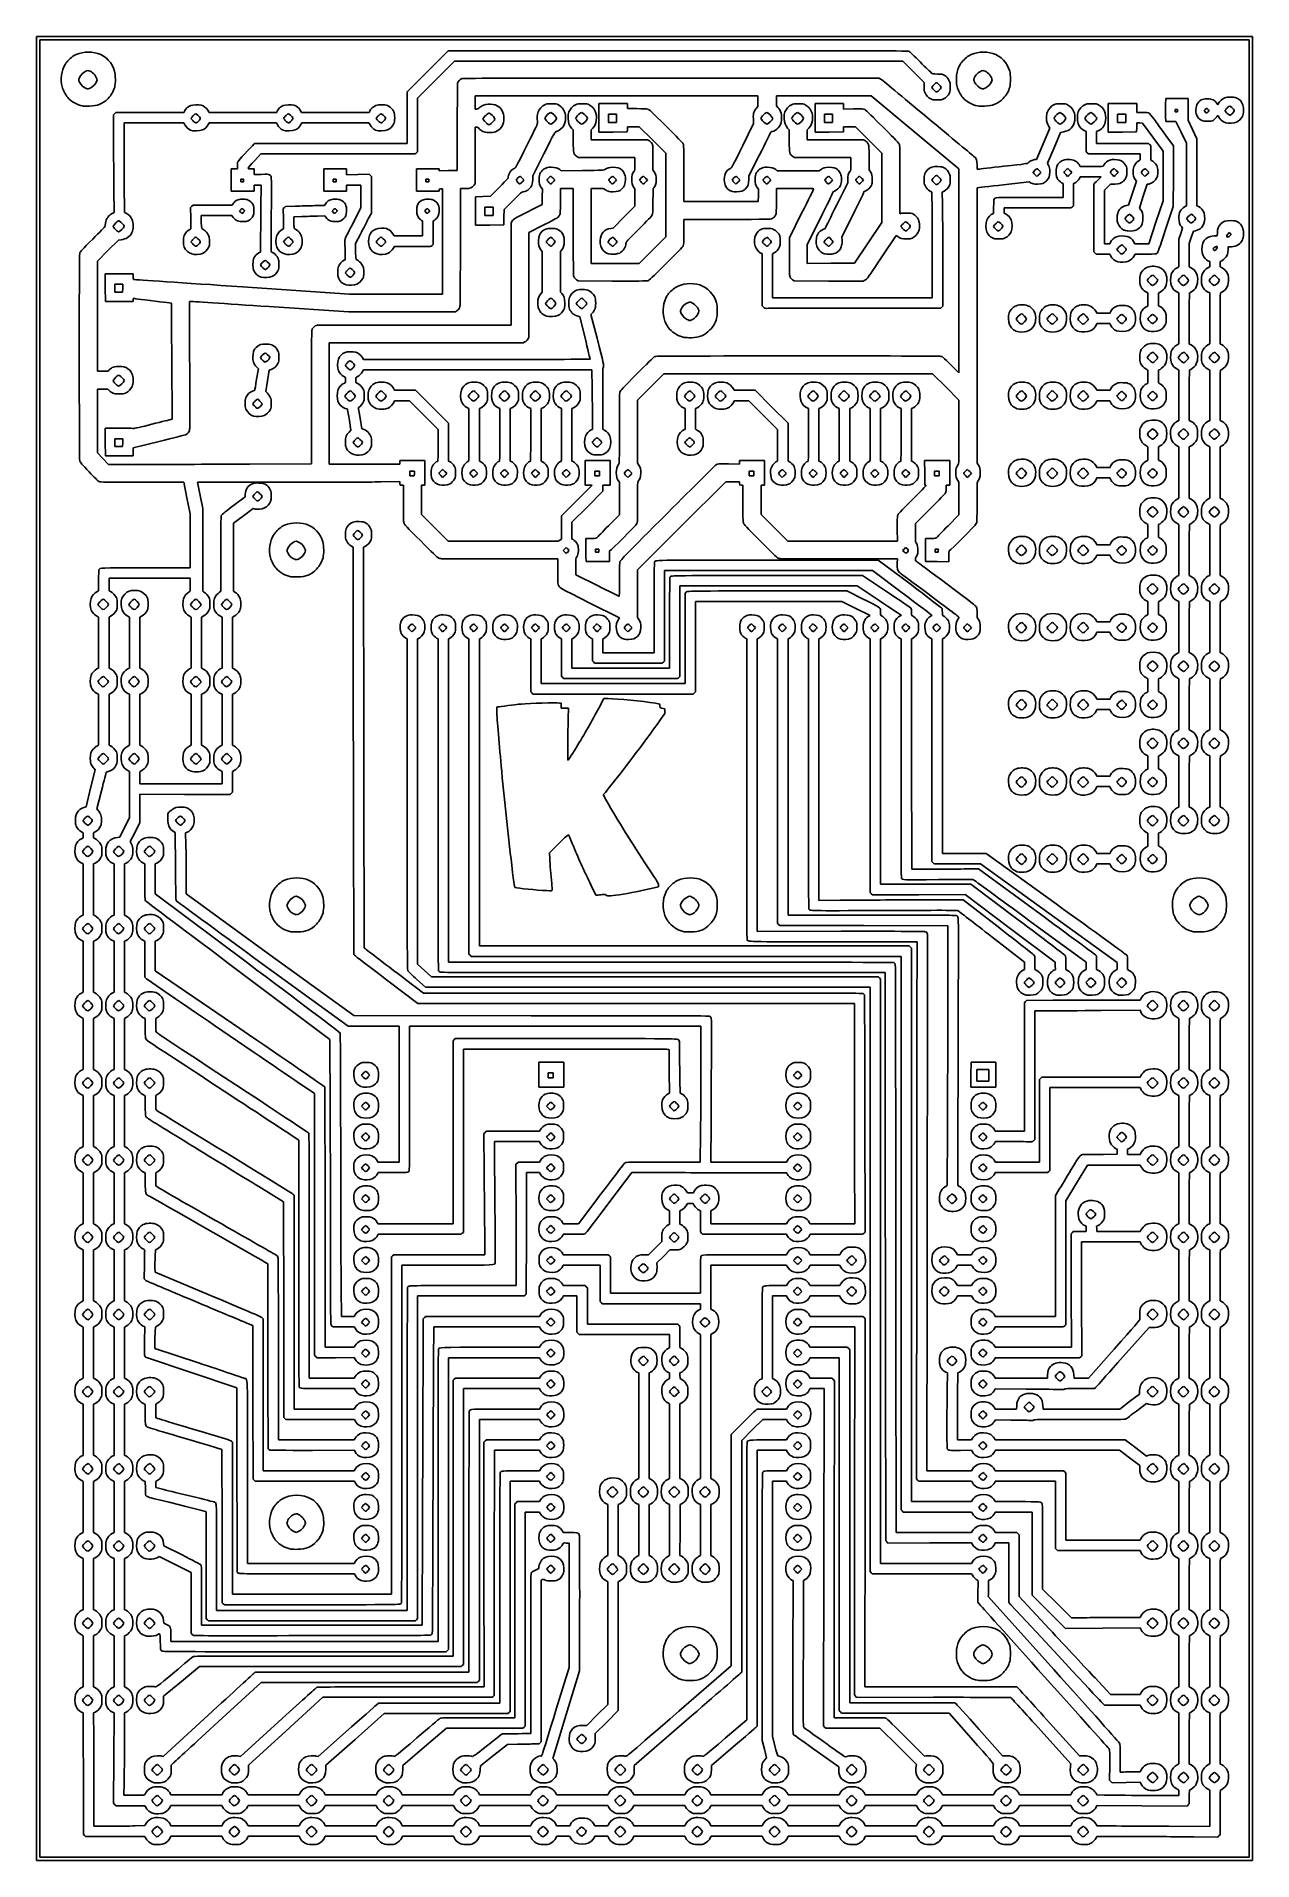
# Model space of a CAD drawing. Extents: x 0 to 100, y 0 to 150.
import ezdxf

# ---------------------------------------------------------------- set-up
doc = ezdxf.new("R2010")
doc.units = 0
doc.layers.add('Calque_1', color=7, linetype='CONTINUOUS')

msp = doc.modelspace()

# ---------------------------------------------------------------- linework, layer by layer
at = {"layer": 'Calque_1', "color": 7}
for p, q in [((0, 75.041132), (0, 150.08226)), ((0, 150.08226), (50.037997, 150.08226)), ((50.037997, 150.08226), (100.075997, 150.08226)), ((100.075997, 150.08226), (100.075997, 75.041132)), ((50.037997, 149.79651), (0.28575, 149.79651)), ((0.28575, 149.79651), (0.28575, 75.041132)), ((32.202913, 147.216494), (33.893932, 148.907513)), ((33.893932, 148.907513), (52.810749, 148.907513)), ((99.790247, 149.79651), (50.037997, 149.79651)), ((99.790247, 75.041132), (99.790247, 149.79651)), ((30.511894, 145.525475), (32.202913, 147.216494)), ((34.40121, 148.04995), (32.885149, 146.534315)), ((52.846526, 148.050232), (34.40121, 148.04995)), ((71.291845, 148.050514), (52.846526, 148.050232)), ((72.172108, 147.172306), (71.291845, 148.050514)), ((73.052373, 146.294101), (72.172108, 147.172306)), ((4.166293, 145.776799), (4.166295, 145.776816)), ((32.885149, 146.534315), (31.369085, 145.018683)), ((52.214901, 146.654409), (69.346753, 146.655256)), ((69.346753, 146.655256), (69.469085, 146.582761)), ((73.051808, 145.950959), (73.052373, 146.294101)), ((73.67561, 145.885844), (73.735709, 145.969419)), ((73.770713, 145.766168), (73.67561, 145.885844)), ((77.82665, 145.776963), (77.826658, 145.776974)), ((3.784758, 144.368976), (3.784755, 144.368973)), ((30.511894, 143.406494), (30.511894, 145.525475)), ((31.369085, 145.018683), (31.369085, 142.808327)), ((47.736071, 145.192755), (36.099699, 145.192755)), ((36.099699, 145.192755), (36.099699, 144.653005)), ((36.099699, 144.653005), (36.099699, 144.113255)), ((36.099699, 144.113255), (36.213889, 144.113255)), ((46.29148, 143.382643), (46.29148, 144.557786)), ((46.29148, 144.557786), (47.46623, 144.557786)), ((47.46623, 144.557786), (48.64098, 144.557786)), ((59.372446, 145.192755), (47.736071, 145.192755)), ((48.64098, 144.557786), (48.64098, 144.351411)), ((48.64098, 144.351411), (48.64098, 144.145036)), ((48.64098, 144.145036), (49.407236, 144.145036)), ((59.249733, 144.193603), (59.372446, 144.32673)), ((59.372446, 144.759741), (59.372446, 145.192755)), ((59.372446, 144.32673), (59.372446, 144.759741)), ((64.798502, 145.192755), (60.896449, 145.192755)), ((60.896449, 145.192755), (60.896449, 144.780005)), ((60.896449, 144.780005), (60.896449, 144.367255)), ((60.896449, 144.367255), (61.01796, 144.245744)), ((64.071322, 143.382655), (64.071322, 144.557797)), ((64.071322, 144.557797), (65.246072, 144.557797)), ((68.700554, 145.192755), (64.798502, 145.192755)), ((65.246072, 144.557797), (66.420822, 144.557797)), ((66.420822, 144.557797), (66.420822, 144.332361)), ((66.420822, 144.332361), (66.420822, 144.106927)), ((66.420822, 144.106927), (67.238386, 144.118047)), ((72.307377, 142.187159), (68.700554, 145.192755)), ((73.965489, 145.572953), (73.965489, 145.572959)), ((77.444761, 144.368976), (77.444755, 144.368973)), ((88.201142, 143.382959), (88.201142, 144.558099)), ((88.201142, 144.558099), (89.375892, 144.558099)), ((89.375892, 144.558099), (90.550642, 144.558099)), ((90.550642, 144.558099), (90.550642, 144.192974)), ((90.550642, 144.192974), (90.550642, 143.827849)), ((92.924399, 144.490473), (92.941896, 144.970733)), ((92.941896, 144.970733), (93.857829, 144.970733)), ((93.857829, 144.970733), (94.773758, 144.970733)), ((94.773758, 144.970733), (94.773758, 144.078039)), ((96.086515, 143.982512), (96.18831, 144.087539)), ((97.121449, 144.615681), (97.230777, 144.467218)), ((97.230777, 144.467218), (97.283806, 144.583931)), ((6.339388, 143.646928), (6.440441, 143.737219)), ((6.344722, 141.522658), (6.339388, 143.646928)), ((6.440441, 143.737219), (6.541493, 143.82751)), ((6.541493, 143.82751), (9.344491, 143.82751)), ((9.664835, 142.970359), (7.207242, 142.970359)), ((7.207242, 142.970359), (7.207242, 141.626228)), ((9.344491, 143.82751), (12.147485, 143.82751)), ((12.122429, 142.970359), (9.664835, 142.970359)), ((12.218196, 142.800673), (12.122429, 142.970359)), ((12.147485, 143.82751), (12.18552, 143.932692)), ((12.71561, 143.345844), (12.775709, 143.429419)), ((12.810716, 143.226168), (12.71561, 143.345844)), ((13.005491, 143.032953), (13.005491, 143.032959)), ((14.093509, 144.010071), (14.201148, 143.82751)), ((14.208009, 142.970325), (14.131917, 142.826891)), ((14.201148, 143.82751), (16.984317, 143.82751)), ((16.975218, 142.970325), (14.208009, 142.970325)), ((19.742429, 142.970325), (16.975218, 142.970325)), ((16.984317, 143.82751), (19.767485, 143.82751)), ((19.838196, 142.800642), (19.742429, 142.970325)), ((19.767485, 143.82751), (19.80552, 143.932692)), ((20.33561, 143.345844), (20.395709, 143.429419)), ((20.430716, 143.226168), (20.33561, 143.345844)), ((20.625491, 143.032953), (20.625491, 143.032959)), ((21.713506, 144.010071), (21.821148, 143.82751)), ((21.828006, 142.970294), (21.751914, 142.826858)), ((21.821148, 143.82751), (24.604317, 143.82751)), ((24.595218, 142.970294), (21.828006, 142.970294)), ((27.362429, 142.970294), (24.595218, 142.970294)), ((24.604317, 143.82751), (27.387485, 143.82751)), ((27.458193, 142.800608), (27.362429, 142.970294)), ((27.387485, 143.82751), (27.425517, 143.932692)), ((27.95561, 143.345844), (28.015709, 143.429419)), ((28.050716, 143.226168), (27.95561, 143.345844)), ((28.245491, 143.032953), (28.245491, 143.032959)), ((30.511894, 141.287513), (30.511894, 143.406494)), ((31.369085, 142.808327), (31.369085, 140.597968)), ((34.623324, 139.050925), (34.629505, 142.590056)), ((36.202885, 142.620976), (36.099699, 142.621005)), ((36.099699, 142.621005), (36.099699, 140.309469)), ((36.743124, 143.308326), (36.821254, 143.41066)), ((36.807648, 143.204285), (36.743124, 143.308326)), ((37.158905, 142.852678), (37.158905, 142.852675)), ((41.824038, 143.338137), (41.890891, 143.44631)), ((41.917163, 143.211501), (41.824038, 143.338137)), ((42.150016, 142.973802), (42.150016, 142.973802)), ((44.364038, 143.338137), (44.430891, 143.44631)), ((44.457163, 143.211501), (44.364038, 143.338137)), ((44.690016, 142.973802), (44.690016, 142.973802)), ((46.29148, 142.207504), (46.29148, 143.382643)), ((47.064583, 143.354243), (47.064583, 143.691146)), ((47.064583, 143.691146), (47.401486, 143.691146)), ((47.064583, 143.017341), (47.064583, 143.354243)), ((47.064583, 143.354243), (47.064583, 143.354243)), ((47.401486, 143.017341), (47.064583, 143.017341)), ((47.401486, 143.691146), (47.738388, 143.691146)), ((47.738388, 143.017341), (47.401486, 143.017341)), ((47.738388, 143.691146), (47.738388, 143.354243)), ((47.738388, 143.354243), (47.738388, 143.017341)), ((48.643901, 142.65278), (48.634503, 142.438466)), ((49.126809, 142.65278), (48.643901, 142.65278)), ((49.609719, 142.65278), (49.126809, 142.65278)), ((50.696983, 141.565172), (49.609719, 142.65278)), ((58.118324, 141.103214), (59.007324, 142.915842)), ((59.007324, 142.915842), (58.996402, 143.300235)), ((59.604038, 143.338137), (59.670891, 143.44631)), ((59.697163, 143.211501), (59.604038, 143.338137)), ((59.930016, 142.973802), (59.930016, 142.973802)), ((62.144038, 143.338137), (62.210891, 143.44631)), ((62.237163, 143.211501), (62.144038, 143.338137)), ((62.470016, 142.973802), (62.470016, 142.973802)), ((64.071322, 142.207515), (64.071322, 143.382655)), ((64.84458, 143.354243), (64.84458, 143.691146)), ((64.84458, 143.691146), (65.181483, 143.691146)), ((64.84458, 143.017341), (64.84458, 143.354243)), ((64.84458, 143.354243), (64.84458, 143.354243)), ((65.181483, 143.017341), (64.84458, 143.017341)), ((65.181483, 143.691146), (65.518386, 143.691146)), ((65.518386, 143.017341), (65.181483, 143.017341)), ((65.518386, 143.691146), (65.518386, 143.354243)), ((65.518386, 143.354243), (65.518386, 143.017341)), ((66.423743, 142.652791), (66.414345, 142.438477)), ((66.906654, 142.652791), (66.423743, 142.652791)), ((67.389564, 142.652791), (66.906654, 142.652791)), ((68.476605, 141.565183), (67.389564, 142.652791)), ((83.40445, 142.53408), (83.306237, 142.676825)), ((83.734038, 143.338137), (83.800891, 143.44631)), ((83.827163, 143.211501), (83.734038, 143.338137)), ((84.060013, 142.973802), (84.060013, 142.973802)), ((86.274038, 143.338137), (86.340891, 143.44631)), ((86.367163, 143.211501), (86.274038, 143.338137)), ((86.600013, 142.973802), (86.600013, 142.973802)), ((88.201142, 142.207817), (88.201142, 143.382959)), ((88.97458, 143.354243), (88.97458, 143.691146)), ((88.97458, 143.691146), (89.311483, 143.691146)), ((88.97458, 143.017341), (88.97458, 143.354243)), ((88.97458, 143.354243), (88.97458, 143.354243)), ((89.311483, 143.017341), (88.97458, 143.017341)), ((89.311483, 143.691146), (89.648386, 143.691146)), ((89.648386, 143.017341), (89.311483, 143.017341)), ((89.648386, 143.691146), (89.648386, 143.354243)), ((89.648386, 143.354243), (89.648386, 143.017341)), ((90.543713, 142.598901), (90.534767, 142.224468)), ((90.552659, 142.973334), (90.543713, 142.598901)), ((90.550642, 143.827849), (91.018953, 143.82672)), ((90.780322, 142.96402), (90.552659, 142.973334)), ((91.007988, 142.954707), (90.780322, 142.96402)), ((91.858375, 141.795832), (91.007988, 142.954707)), ((92.942884, 143.097495), (92.924399, 143.553848)), ((93.358716, 143.096648), (92.942884, 143.097495)), ((93.774554, 143.095801), (93.358716, 143.096648)), ((93.70533, 143.973368), (93.70533, 144.072146)), ((93.70533, 144.072146), (93.804108, 144.072146)), ((93.70533, 143.874591), (93.70533, 143.973368)), ((93.70533, 143.973368), (93.70533, 143.973368)), ((93.804108, 143.874591), (93.70533, 143.874591)), ((94.203179, 142.199602), (93.774554, 143.095801)), ((93.804108, 144.072146), (93.902886, 144.072146)), ((93.902886, 143.874591), (93.804108, 143.874591)), ((93.902886, 144.072146), (93.902886, 143.973368)), ((93.902886, 143.973368), (93.902886, 143.874591)), ((94.773758, 144.078039), (94.773758, 143.185342)), ((94.773758, 143.185342), (95.138883, 142.421186)), ((96.170507, 143.88269), (96.086515, 143.982512)), ((96.170507, 143.882679), (96.170507, 143.88269)), ((97.805607, 143.980844), (97.865709, 144.064419)), ((97.900713, 143.861168), (97.805607, 143.980844)), ((97.874842, 142.981995), (97.874842, 142.981995)), ((98.095489, 143.667953), (98.095489, 143.667959)), ((24.25974, 141.287513), (30.511894, 141.287513)), ((44.161428, 142.408107), (44.037306, 142.549114)), ((44.170769, 141.490643), (44.161428, 142.408107)), ((45.781214, 142.542911), (45.656466, 142.40758)), ((45.656466, 142.40758), (45.656466, 141.988031)), ((45.656466, 141.988031), (45.656466, 141.568482)), ((45.656466, 141.568482), (47.972698, 141.576413)), ((47.458294, 142.215829), (46.29148, 142.207504)), ((48.625105, 142.224155), (47.458294, 142.215829)), ((47.972698, 141.576413), (50.288924, 141.584343)), ((48.634503, 142.438466), (48.625105, 142.224155)), ((50.288924, 141.584343), (50.438792, 141.49152)), ((51.784247, 140.477564), (50.696983, 141.565172)), ((61.941374, 142.408096), (61.817256, 142.549103)), ((61.950716, 141.490631), (61.941374, 142.408096)), ((63.56116, 142.5429), (63.436415, 142.407568)), ((63.436415, 142.407568), (63.436415, 141.98802)), ((63.436415, 141.98802), (63.436415, 141.568471)), ((63.436415, 141.568471), (65.752644, 141.576401)), ((65.238136, 142.215841), (64.071322, 142.207515)), ((66.404947, 142.224166), (65.238136, 142.215841)), ((65.752644, 141.576401), (68.06887, 141.584332)), ((66.414345, 142.438477), (66.404947, 142.224166)), ((68.06887, 141.584332), (68.218741, 141.491509)), ((69.563869, 140.477575), (68.476605, 141.565183)), ((75.914216, 139.18156), (72.307377, 142.187159)), ((82.305028, 139.969772), (82.854741, 141.251928)), ((82.854741, 141.251928), (83.40445, 142.53408)), ((84.281653, 142.189591), (83.738678, 140.922905)), ((84.53499, 142.238783), (84.281653, 142.189591)), ((86.39175, 142.264321), (86.217943, 142.349357)), ((86.39175, 141.443046), (86.39175, 142.264321)), ((86.39175, 140.621773), (86.39175, 141.443046)), ((87.423363, 142.346925), (87.249152, 142.255897)), ((87.249152, 142.255897), (87.249152, 141.77171)), ((87.249152, 141.77171), (87.249152, 141.287522)), ((87.249152, 141.287522), (89.378844, 141.287522)), ((89.367953, 142.216143), (88.201142, 142.207817)), ((90.534767, 142.224468), (89.367953, 142.216143)), ((89.378844, 141.287522), (91.508535, 141.287522)), ((91.508535, 141.287522), (91.601344, 141.194713)), ((91.601344, 141.194713), (91.694152, 141.101907)), ((91.694152, 141.101907), (91.694152, 140.499656)), ((92.708764, 140.636957), (91.858375, 141.795832)), ((92.942661, 141.943231), (93.567645, 141.090491)), ((93.567645, 141.090491), (93.559263, 138.593606)), ((94.631804, 141.303399), (94.203179, 142.199602)), ((94.639113, 138.731649), (94.631804, 141.303399)), ((95.138883, 142.421186), (95.504008, 141.657029)), ((95.504008, 141.657029), (95.504008, 138.905453)), ((18.46271, 140.432837), (17.930899, 139.855986)), ((24.765085, 140.430297), (18.46271, 140.432837)), ((31.369085, 140.597968), (31.28538, 140.514264)), ((36.099699, 140.309469), (36.099699, 137.997937)), ((41.762494, 140.421012), (40.854593, 138.605428)), ((44.582419, 140.12868), (44.447587, 140.22393)), ((46.91332, 140.120129), (44.582419, 140.12868)), ((49.244227, 140.111578), (46.91332, 140.120129)), ((49.244227, 139.601142), (49.244227, 140.111578)), ((50.736466, 140.111019), (50.736466, 139.103203)), ((51.784247, 137.032243), (51.784247, 140.477564)), ((59.505167, 140.35088), (58.63224, 138.60463)), ((62.362362, 140.128669), (62.227533, 140.223919)), ((64.693267, 140.120118), (62.362362, 140.128669)), ((67.024174, 140.111566), (64.693267, 140.120118)), ((67.024174, 139.601131), (67.024174, 140.111566)), ((68.516415, 140.111008), (68.516415, 139.103192)), ((69.563869, 137.620247), (69.563869, 140.477575)), ((82.145259, 139.949848), (82.305028, 139.969772)), ((83.738678, 140.922905), (83.195702, 139.656218)), ((83.195702, 139.656218), (83.293156, 139.467262)), ((86.480949, 140.521943), (86.39175, 140.621773)), ((86.570143, 140.422115), (86.480949, 140.521943)), ((88.703449, 140.428014), (86.570143, 140.422115)), ((90.83675, 140.433912), (88.703449, 140.428014)), ((90.83675, 140.164356), (90.83675, 140.433912)), ((92.709328, 138.593615), (92.708764, 140.636957)), ((16.033894, 138.271263), (16.033894, 139.192013)), ((16.033894, 139.192013), (16.287894, 139.192013)), ((16.033894, 137.350513), (16.033894, 138.271263)), ((16.287894, 139.192013), (16.541894, 139.192013)), ((16.541894, 139.192013), (16.541894, 139.474757)), ((16.806833, 138.226618), (16.806833, 138.336685)), ((16.806833, 138.336685), (16.921486, 138.336685)), ((16.806833, 138.116552), (16.806833, 138.226618)), ((16.806833, 138.226618), (16.806833, 138.226618)), ((16.921486, 138.116552), (16.806833, 138.116552)), ((16.921486, 138.336685), (17.036138, 138.336685)), ((17.036138, 138.116552), (16.921486, 138.116552)), ((17.036138, 138.336685), (17.036138, 138.226618)), ((17.036138, 138.226618), (17.036138, 138.116552)), ((17.653085, 139.192499), (17.907085, 139.192499)), ((17.907085, 139.192499), (17.907085, 138.953273)), ((17.907085, 138.953273), (17.907085, 138.714053)), ((17.907085, 138.714053), (18.487096, 138.735643)), ((23.653863, 139.188751), (24.122174, 139.198318)), ((23.653863, 138.269632), (23.653863, 139.188751)), ((23.653863, 137.350513), (23.653863, 138.269632)), ((24.426833, 138.226618), (24.426833, 138.336685)), ((24.426833, 138.336685), (24.541486, 138.336685)), ((24.426833, 138.116552), (24.426833, 138.226618)), ((24.426833, 138.226618), (24.426833, 138.226618)), ((24.541486, 138.116552), (24.426833, 138.116552)), ((24.541486, 138.336685), (24.656138, 138.336685)), ((24.656138, 138.116552), (24.541486, 138.116552)), ((24.656138, 138.336685), (24.656138, 138.226618)), ((24.656138, 138.226618), (24.656138, 138.116552)), ((25.058799, 139.197754), (25.527113, 139.187537)), ((25.527113, 139.187537), (25.527113, 138.948215)), ((25.527113, 138.948215), (25.527113, 138.708891)), ((25.527113, 138.708891), (26.446316, 138.732231)), ((26.446316, 138.732231), (27.36552, 138.755571)), ((27.36552, 138.755571), (27.462316, 138.658777)), ((27.462316, 138.658777), (27.559113, 138.56198)), ((27.559113, 138.56198), (27.559113, 137.055359)), ((31.273699, 139.187348), (31.74201, 139.197564)), ((31.273699, 138.268887), (31.273699, 139.187348)), ((31.273699, 137.350423), (31.273699, 138.268887)), ((32.046833, 138.226618), (32.046833, 138.336685)), ((32.046833, 138.336685), (32.161486, 138.336685)), ((32.046833, 138.116552), (32.046833, 138.226618)), ((32.046833, 138.226618), (32.046833, 138.226618)), ((32.161486, 138.116552), (32.046833, 138.116552)), ((32.161486, 138.336685), (32.276138, 138.336685)), ((32.276138, 138.116552), (32.161486, 138.116552)), ((32.276138, 138.336685), (32.276138, 138.226618)), ((32.276138, 138.226618), (32.276138, 138.116552)), ((32.678635, 139.198129), (33.146949, 139.188562)), ((33.146949, 139.188562), (33.146949, 139.110572)), ((33.146949, 139.110572), (33.146949, 139.03258)), ((33.146949, 139.03258), (33.885135, 139.041752)), ((33.885135, 139.041752), (34.623324, 139.050925)), ((39.76926, 137.935546), (39.624559, 138.080247)), ((39.624559, 138.080247), (39.624559, 138.080247)), ((39.968867, 138.427744), (40.114897, 138.279617)), ((40.114897, 138.279617), (40.041144, 138.183977)), ((40.854593, 138.605428), (40.848638, 138.303411)), ((42.30926, 137.935546), (42.164559, 138.080247)), ((42.164559, 138.080247), (42.164559, 138.080247)), ((42.508867, 138.427744), (42.654897, 138.279617)), ((42.654897, 138.279617), (42.581144, 138.183977)), ((43.062124, 139.124839), (43.182373, 139.028398)), ((43.182373, 139.028398), (44.935374, 139.051032)), ((47.38926, 137.935546), (47.244559, 138.080247)), ((47.244559, 138.080247), (47.244559, 138.080247)), ((47.588867, 138.427744), (47.734897, 138.279617)), ((47.734897, 138.279617), (47.661144, 138.183977)), ((49.92926, 137.935546), (49.784559, 138.080247)), ((49.784559, 138.080247), (49.784559, 138.080247)), ((50.128867, 138.427744), (50.274897, 138.279617)), ((50.274897, 138.279617), (50.201144, 138.183977)), ((50.736466, 139.103203), (50.846428, 138.939805)), ((53.275783, 138.803097), (53.276348, 136.493286)), ((57.54926, 137.935546), (57.404559, 138.080247)), ((57.404559, 138.080247), (57.404559, 138.080247)), ((57.748867, 138.427744), (57.894897, 138.279617)), ((57.894897, 138.279617), (57.821144, 138.183977)), ((58.63224, 138.60463), (58.62795, 138.303005)), ((60.08926, 137.935546), (59.944559, 138.080247)), ((59.944559, 138.080247), (59.944559, 138.080247)), ((60.288867, 138.427744), (60.434897, 138.279617)), ((60.434897, 138.279617), (60.361144, 138.183977)), ((60.838921, 139.127277), (60.956119, 139.033286)), ((60.956119, 139.033286), (62.690474, 139.033286)), ((62.690474, 139.033286), (64.424828, 139.033286)), ((64.424828, 139.033286), (64.526803, 139.111063)), ((65.16926, 137.935546), (65.024559, 138.080247)), ((65.024559, 138.080247), (65.024559, 138.080247)), ((65.368867, 138.427744), (65.514897, 138.279617)), ((65.514897, 138.279617), (65.441144, 138.183977)), ((66.763818, 138.033147), (66.764383, 138.324366)), ((67.70926, 137.935546), (67.564559, 138.080247)), ((67.564559, 138.080247), (67.564559, 138.080247)), ((67.908867, 138.427744), (68.054897, 138.279617)), ((68.054897, 138.279617), (67.981144, 138.183977)), ((68.516415, 139.103192), (68.626375, 138.939794)), ((71.056322, 138.305452), (71.056322, 135.502161)), ((73.67561, 138.265844), (73.735709, 138.349419)), ((73.770713, 138.146168), (73.67561, 138.265844)), ((75.914216, 130.799949), (75.914216, 139.18156)), ((77.406452, 139.495055), (77.406452, 139.151514)), ((77.406452, 139.151514), (77.541391, 139.169492)), ((81.696506, 138.111539), (79.5616, 137.873843)), ((81.86129, 138.026018), (81.696506, 138.111539)), ((82.31426, 138.570546), (82.169559, 138.715247)), ((82.169559, 138.715247), (82.169559, 138.715247)), ((82.413323, 138.646943), (82.31426, 138.570546)), ((82.513864, 139.062744), (82.659897, 138.914617)), ((82.659897, 138.914617), (82.586144, 138.818977)), ((84.85426, 138.570546), (84.709559, 138.715247)), ((84.709559, 138.715247), (84.709559, 138.715247)), ((84.953323, 138.646943), (84.85426, 138.570546)), ((85.053864, 139.062744), (85.199897, 138.914617)), ((85.199897, 138.914617), (85.126144, 138.818977)), ((85.797542, 139.536609), (85.893137, 139.382835)), ((85.88491, 138.525492), (85.823064, 138.404263)), ((86.749453, 138.524363), (85.88491, 138.525492)), ((85.893137, 139.382835), (86.83875, 139.382835)), ((87.613995, 138.523234), (86.749453, 138.524363)), ((87.320309, 138.243924), (87.613995, 138.523234)), ((88.66426, 138.570546), (88.519559, 138.715247)), ((88.519559, 138.715247), (88.519559, 138.715247)), ((88.763323, 138.646943), (88.66426, 138.570546)), ((88.863864, 139.062744), (89.009897, 138.914617)), ((89.009897, 138.914617), (88.936144, 138.818977)), ((90.196882, 137.192466), (90.522738, 138.171752)), ((90.522738, 138.171752), (90.425651, 138.305779)), ((91.20426, 138.570546), (91.059559, 138.715247)), ((91.059559, 138.715247), (91.059559, 138.715247)), ((91.303323, 138.646943), (91.20426, 138.570546)), ((91.403864, 139.062744), (91.549897, 138.914617)), ((91.549897, 138.914617), (91.476144, 138.818977)), ((92.709893, 136.550272), (92.709328, 138.593615)), ((93.559263, 138.593606), (93.550881, 136.096721)), ((94.646423, 136.159899), (94.639113, 138.731649)), ((95.504008, 138.905453), (95.504008, 136.153877)), ((6.391261, 135.61015), (6.370659, 137.504268)), ((7.228324, 137.943535), (7.249406, 135.604971)), ((16.970519, 137.350513), (16.033894, 137.350513)), ((17.907144, 137.350513), (16.970519, 137.350513)), ((18.19809, 137.858513), (17.907144, 137.858513)), ((17.907144, 137.858513), (17.907144, 137.604513)), ((17.907144, 137.604513), (17.907144, 137.350513)), ((18.489038, 137.858513), (18.19809, 137.858513)), ((18.467956, 136.091161), (18.489038, 137.858513)), ((24.590488, 137.350513), (23.653863, 137.350513)), ((25.527113, 137.350513), (24.590488, 137.350513)), ((26.114488, 137.858513), (25.527113, 137.858513)), ((25.527113, 137.858513), (25.527113, 137.604513)), ((25.527113, 137.604513), (25.527113, 137.350513)), ((26.701863, 137.858513), (26.114488, 137.858513)), ((26.701863, 136.915823), (26.701863, 137.858513)), ((26.701863, 135.973133), (26.701863, 136.915823)), ((27.559113, 137.055359), (27.559113, 135.548736)), ((32.210324, 137.350423), (31.273699, 137.350423)), ((33.146949, 137.350423), (32.210324, 137.350423)), ((33.146949, 137.445673), (33.146949, 137.350423)), ((33.400949, 137.540923), (33.273949, 137.540923)), ((33.400949, 133.20562), (33.400949, 137.540923)), ((34.893798, 137.572755), (34.885557, 132.722941)), ((35.264474, 137.572755), (34.893798, 137.572755)), ((36.099699, 137.997937), (36.008048, 137.853422)), ((36.1315, 136.895989), (36.742686, 136.916958)), ((36.1315, 135.725864), (36.1315, 136.895989)), ((36.742686, 136.916958), (37.353875, 136.937899)), ((37.353875, 136.937899), (38.092061, 137.677394)), ((39.868323, 138.011943), (39.76926, 137.935546)), ((41.640122, 137.525175), (41.537817, 137.661392)), ((41.608344, 136.264742), (41.624233, 136.894958)), ((41.624233, 136.894958), (41.640122, 137.525175)), ((42.408323, 138.011943), (42.30926, 137.935546)), ((43.116466, 137.572969), (43.115902, 136.54903)), ((43.63994, 137.572969), (43.116466, 137.572969)), ((44.163415, 137.572969), (43.63994, 137.572969)), ((44.17174, 133.993155), (44.163415, 137.572969)), ((46.176486, 137.57278), (45.656497, 137.57278)), ((45.656497, 137.57278), (45.656497, 134.49303)), ((47.488323, 138.011943), (47.38926, 137.935546)), ((49.248805, 137.535264), (49.151173, 137.670042)), ((49.242258, 136.128158), (49.245531, 136.83171)), ((49.245531, 136.83171), (49.248805, 137.535264)), ((50.028323, 138.011943), (49.92926, 137.935546)), ((51.784247, 133.586919), (51.784247, 137.032243)), ((57.648323, 138.011943), (57.54926, 137.935546)), ((59.419967, 137.525161), (59.317659, 137.661378)), ((59.402526, 136.493286), (59.411246, 137.009222)), ((59.411246, 137.009222), (59.419967, 137.525161)), ((60.188323, 138.011943), (60.08926, 137.935546)), ((62.436197, 137.57282), (60.896322, 137.57282)), ((60.896322, 137.57282), (60.896322, 136.555798)), ((65.268323, 138.011943), (65.16926, 137.935546)), ((65.866665, 136.239272), (66.763818, 138.033147)), ((67.808323, 138.011943), (67.70926, 137.935546)), ((69.563869, 134.762916), (69.563869, 137.620247)), ((73.681503, 137.27667), (73.542644, 137.350335)), ((73.7025, 135.752625), (73.681503, 137.27667)), ((73.965489, 137.95295), (73.965489, 137.952959)), ((74.688982, 137.347284), (74.542122, 137.271138)), ((74.542122, 137.271138), (74.560805, 136.318638)), ((81.754565, 136.842835), (84.486643, 136.842835)), ((84.486643, 137.984545), (84.364573, 138.04682)), ((84.486643, 137.413691), (84.486643, 137.984545)), ((84.486643, 136.842835), (84.486643, 137.413691)), ((85.421586, 138.01686), (85.34387, 137.987314)), ((85.34387, 137.987314), (85.34387, 137.070106)), ((85.34387, 137.070106), (85.34387, 136.1529)), ((88.136208, 137.682533), (87.883893, 137.431697)), ((87.883893, 137.431697), (87.883893, 135.232263)), ((88.388523, 137.933367), (88.136208, 137.682533)), ((88.731519, 137.937995), (88.388523, 137.933367)), ((89.871025, 136.21318), (90.196882, 137.192466)), ((91.087234, 136.942059), (90.761843, 135.964184)), ((91.412619, 137.919936), (91.087234, 136.942059)), ((91.529575, 137.941836), (91.412619, 137.919936)), ((6.235692, 135.530572), (6.391261, 135.61015)), ((7.249406, 135.604971), (7.386402, 135.538655)), ((12.68428, 136.02209), (12.787969, 136.1148)), ((12.695654, 135.135831), (12.68428, 136.02209)), ((12.707027, 134.249571), (12.695654, 135.135831)), ((12.787969, 136.1148), (12.891657, 136.20751)), ((12.891657, 136.20751), (14.502469, 136.209204)), ((14.819526, 135.350198), (13.557402, 135.350198)), ((13.557402, 135.350198), (13.557402, 135.005605)), ((14.502469, 136.209204), (16.11328, 136.210897)), ((16.081646, 135.350198), (14.819526, 135.350198)), ((16.192714, 135.200482), (16.081646, 135.350198)), ((16.11328, 136.210897), (16.20853, 136.359397)), ((16.711515, 135.727512), (16.813313, 135.832539)), ((16.79551, 135.62769), (16.711515, 135.727512)), ((16.79551, 135.627679), (16.79551, 135.62769)), ((19.326287, 135.44084), (19.306475, 132.370962)), ((20.304249, 135.926809), (20.402347, 136.014538)), ((20.315651, 135.088189), (20.304249, 135.926809)), ((20.327025, 134.249571), (20.315651, 135.088189)), ((20.402347, 136.014538), (20.500444, 136.102267)), ((20.500444, 136.102267), (21.291347, 136.12301)), ((21.836185, 135.267764), (21.177374, 135.248008)), ((21.177374, 135.248008), (21.177656, 134.926063)), ((22.896517, 136.16457), (23.710784, 136.18537)), ((23.733249, 135.319583), (23.114124, 135.303553)), ((23.710784, 136.18537), (23.817267, 136.346855)), ((23.829306, 135.184819), (23.733249, 135.319583)), ((24.331515, 135.727512), (24.433313, 135.832539)), ((24.41551, 135.62769), (24.331515, 135.727512)), ((24.41551, 135.627679), (24.41551, 135.62769)), ((26.092105, 134.796509), (26.701863, 135.973133)), ((27.559113, 135.548736), (27.310512, 135.076479)), ((31.951515, 135.727512), (32.053313, 135.832539)), ((32.03551, 135.62769), (31.951515, 135.727512)), ((32.03551, 135.627679), (32.03551, 135.62769)), ((36.131472, 134.555745), (36.131472, 135.72587)), ((36.131472, 135.72587), (36.1315, 135.725864)), ((36.904583, 135.702493), (36.904583, 136.039396)), ((36.904583, 136.039396), (37.241486, 136.039396)), ((36.904583, 135.365591), (36.904583, 135.702493)), ((36.904583, 135.702493), (36.904583, 135.702493)), ((37.241486, 135.365591), (36.904583, 135.365591)), ((37.241486, 136.039396), (37.578388, 136.039396)), ((37.578388, 135.365591), (37.241486, 135.365591)), ((37.578388, 136.039396), (37.578388, 135.702493)), ((37.578388, 135.702493), (37.578388, 135.365591)), ((38.473592, 135.207397), (38.465097, 134.572397)), ((38.482087, 135.842397), (38.473592, 135.207397)), ((39.200706, 136.561821), (38.482087, 135.842397)), ((41.472183, 136.188311), (41.608344, 136.264742)), ((47.450372, 134.320321), (48.346318, 135.22424)), ((48.346318, 135.22424), (49.242258, 136.128158)), ((53.276348, 136.493286), (56.339435, 136.493286)), ((56.339435, 136.493286), (59.402526, 136.493286)), ((61.959947, 133.524695), (62.968011, 135.532782)), ((67.179128, 135.375124), (66.286338, 133.588186)), ((71.056322, 135.502161), (71.143636, 135.529423)), ((78.688813, 135.495421), (78.771646, 135.516221)), ((78.771646, 135.516221), (78.771646, 136.070491)), ((82.335559, 135.985506), (79.62887, 135.98878)), ((79.62887, 135.98878), (79.62887, 135.767958)), ((79.62887, 135.767958), (79.62887, 135.547139)), ((79.62887, 135.547139), (79.801023, 135.449981)), ((85.34387, 136.1529), (85.260166, 136.069196)), ((87.022678, 132.350007), (87.023524, 135.096322)), ((87.883893, 135.232263), (87.883893, 133.032832)), ((89.692497, 136.178058), (89.871025, 136.21318)), ((89.858466, 135.404529), (89.96095, 135.468675)), ((89.96095, 135.468675), (90.073917, 135.38251)), ((90.761843, 135.964184), (90.864659, 135.836241)), ((92.131859, 134.791553), (92.709893, 136.550272)), ((93.550881, 136.096721), (92.92443, 134.207596)), ((94.481447, 136.064649), (94.646423, 136.159899)), ((94.938466, 135.404529), (95.04095, 135.468675)), ((95.04095, 135.468675), (95.153917, 135.38251)), ((95.504008, 136.153877), (95.633351, 136.09555)), ((6.500913, 134.208646), (6.500913, 134.208646)), ((12.611735, 134.210102), (12.707027, 134.249571)), ((13.577751, 134.466366), (13.598099, 134.271714)), ((13.598099, 134.271714), (13.765781, 134.177082)), ((20.231735, 134.210099), (20.327025, 134.249571)), ((26.659637, 133.823153), (26.257363, 133.042083)), ((29.333642, 133.850071), (29.441284, 133.66751)), ((29.441284, 133.66751), (30.611578, 133.66751)), ((30.611578, 133.66751), (31.781874, 133.66751)), ((31.781874, 134.904129), (31.691337, 134.950947)), ((31.781874, 134.28582), (31.781874, 134.904129)), ((31.781874, 133.66751), (31.781874, 134.28582)), ((32.726447, 134.94986), (32.639133, 134.904129)), ((32.639133, 134.904129), (32.639133, 133.940899)), ((32.639133, 133.940899), (32.639133, 132.977669)), ((37.298283, 134.564071), (36.131472, 134.555745)), ((38.465097, 134.572397), (37.298283, 134.564071)), ((40.528974, 133.958343), (40.523075, 129.633784)), ((41.69397, 134.552593), (40.528974, 133.958343)), ((45.656497, 134.49303), (45.656497, 131.413277)), ((47.259872, 134.294583), (47.450372, 134.320321)), ((50.695744, 132.500098), (51.784247, 133.586919)), ((53.276322, 135.032952), (53.275758, 134.009013)), ((56.840261, 135.033517), (53.276322, 135.032952)), ((64.484092, 135.065013), (63.436342, 132.968293)), ((66.286338, 133.588186), (66.291785, 133.2684)), ((68.443769, 133.096041), (69.563869, 134.762916)), ((70.751982, 133.720596), (69.626215, 132.038399)), ((70.886879, 133.617628), (70.751982, 133.720596)), ((71.13561, 134.455844), (71.195709, 134.539419)), ((71.230713, 134.336168), (71.13561, 134.455844)), ((71.425489, 134.14295), (71.425489, 134.142959)), ((78.75561, 134.455844), (78.815709, 134.539419)), ((78.850713, 134.336168), (78.75561, 134.455844)), ((79.045489, 134.14295), (79.045489, 134.142959)), ((89.738598, 134.891356), (89.738598, 134.891356)), ((89.805027, 134.083763), (89.804872, 134.08376)), ((91.553826, 133.032832), (92.131859, 134.791553)), ((94.012684, 133.411289), (94.167429, 133.865278)), ((94.167429, 133.865278), (94.322178, 134.319263)), ((94.322178, 134.319263), (94.220027, 134.437432)), ((94.818598, 134.891356), (94.818598, 134.891356)), ((95.204686, 134.060048), (95.037616, 133.554328)), ((95.37816, 134.095774), (95.204686, 134.060048)), ((96.928999, 133.667513), (97.176847, 133.667513)), ((97.176847, 133.667513), (97.180064, 133.915682)), ((97.950813, 133.578737), (97.950813, 133.61741)), ((97.950813, 133.61741), (97.950813, 133.617388)), ((98.020609, 133.585934), (97.950813, 133.578737)), ((98.124682, 133.918313), (98.160171, 133.9436)), ((98.160171, 133.9436), (98.224126, 133.8861)), ((5.881658, 132.459277), (5.016472, 131.585461)), ((6.746847, 133.333094), (5.881658, 132.459277)), ((6.965259, 133.357026), (6.746847, 133.333094)), ((12.71561, 133.18585), (12.775709, 133.269425)), ((12.810716, 133.066174), (12.71561, 133.18585)), ((12.789162, 132.185869), (12.789002, 132.185928)), ((13.005491, 132.872956), (13.005491, 132.872964)), ((18.341693, 132.308734), (18.446874, 132.34677)), ((18.446874, 132.34677), (18.446874, 133.33529)), ((19.306475, 132.370962), (19.47744, 132.274476)), ((20.33561, 133.18585), (20.395709, 133.269425)), ((20.430716, 133.066174), (20.33561, 133.18585)), ((20.409137, 132.185914), (20.409002, 132.185928)), ((20.625491, 132.872956), (20.625491, 132.872964)), ((25.409113, 131.710437), (25.392772, 132.563189)), ((26.257363, 133.042083), (26.257363, 132.581624)), ((27.95561, 133.18585), (28.015709, 133.269425)), ((28.050716, 133.066174), (27.95561, 133.18585)), ((28.029134, 132.186044), (28.029002, 132.185928)), ((28.245491, 132.872956), (28.245491, 132.872964)), ((29.448258, 132.814635), (29.372111, 132.66907)), ((30.892883, 132.809639), (29.448258, 132.814635)), ((32.639133, 132.977669), (32.555428, 132.893965)), ((33.400949, 128.870317), (33.400949, 133.20562)), ((41.624247, 132.403293), (41.517152, 132.528411)), ((41.624247, 130.73046), (41.624247, 132.403293)), ((42.113598, 132.986361), (42.113598, 132.986361)), ((42.233466, 133.499534), (42.33595, 133.563681)), ((42.33595, 133.563681), (42.44892, 133.477515)), ((43.212368, 132.498557), (43.116497, 132.393593)), ((43.116497, 132.393593), (43.116497, 130.71903)), ((47.193598, 132.986361), (47.193598, 132.986361)), ((47.259841, 132.178813), (47.259872, 132.17876)), ((47.313466, 133.499534), (47.41595, 133.563681)), ((47.41595, 133.563681), (47.52892, 133.477515)), ((49.607239, 131.413277), (50.695744, 132.500098)), ((59.721747, 132.226007), (59.612575, 132.265484)), ((59.721747, 130.07582), (59.721747, 132.226007)), ((59.893598, 132.986361), (59.893598, 132.986361)), ((60.013466, 133.499534), (60.11595, 133.563681)), ((60.11595, 133.563681), (60.22892, 133.477515)), ((60.69969, 132.267296), (60.578997, 132.205723)), ((60.578997, 132.205723), (60.578997, 130.396617)), ((61.959947, 131.968945), (61.959947, 133.524695)), ((63.436342, 132.968293), (63.436342, 132.190545)), ((63.436342, 132.190545), (63.436342, 131.412795)), ((64.973598, 132.986361), (64.973598, 132.986361)), ((65.039779, 132.178802), (65.039872, 132.17876)), ((65.093466, 133.499534), (65.19595, 133.563681)), ((65.19595, 133.563681), (65.308917, 133.477515)), ((67.323665, 131.429164), (68.443769, 133.096041)), ((87.120465, 132.262636), (87.022678, 132.350007)), ((87.218252, 132.175263), (87.120465, 132.262636)), ((87.772728, 132.175263), (87.218252, 132.175263)), ((88.327207, 132.175263), (87.772728, 132.175263)), ((87.883893, 133.032832), (88.105499, 133.032832)), ((88.105499, 133.032832), (88.327103, 133.032832)), ((88.327103, 133.032832), (88.38799, 133.151896)), ((88.389835, 132.052502), (88.327207, 132.175263)), ((88.91561, 132.55085), (88.975709, 132.634425)), ((89.010713, 132.431174), (88.91561, 132.55085)), ((89.205489, 132.237956), (89.205489, 132.237964)), ((90.29341, 133.215396), (90.401053, 133.032832)), ((90.407673, 132.175596), (90.331581, 132.03216)), ((90.401053, 133.032832), (90.977438, 133.032832)), ((91.271141, 132.175596), (90.407673, 132.175596)), ((90.977438, 133.032832), (91.553826, 133.032832)), ((94.012684, 132.271634), (94.012684, 133.411289)), ((94.012684, 131.131978), (94.012684, 132.271634)), ((94.869703, 132.088595), (94.868856, 131.128583)), ((94.870549, 133.048608), (94.869703, 132.088595)), ((95.037616, 133.554328), (94.870549, 133.048608)), ((96.817829, 132.603538), (96.841987, 132.637456)), ((96.854569, 132.557307), (96.817829, 132.603538)), ((96.929818, 132.482682), (96.929812, 132.482668)), ((97.116838, 132.804777), (97.173141, 132.81251)), ((97.173141, 132.81251), (97.173141, 132.768045)), ((98.0846, 132.770114), (98.065861, 132.5046)), ((98.344719, 132.786342), (98.0846, 132.770114)), ((5.016472, 131.585461), (5.016472, 127.070284)), ((18.43061, 131.28085), (18.490709, 131.364425)), ((18.525716, 131.161174), (18.43061, 131.28085)), ((18.720491, 130.967959), (18.720491, 130.967964)), ((25.312776, 131.670534), (25.409113, 131.710437)), ((25.41561, 130.64585), (25.475709, 130.729425)), ((25.510716, 130.526174), (25.41561, 130.64585)), ((26.277711, 131.926512), (26.298059, 131.731861)), ((26.298059, 131.731861), (26.465742, 131.637229)), ((41.624247, 129.05763), (41.624247, 130.73046)), ((43.116497, 130.71903), (43.116497, 129.044468)), ((45.656497, 131.413277), (47.631869, 131.413277)), ((47.631869, 131.413277), (49.607239, 131.413277)), ((63.436342, 131.412795), (65.380004, 131.420979)), ((65.380004, 131.420979), (67.323665, 131.429164)), ((73.723497, 128.58751), (73.723497, 131.408045)), ((74.58804, 131.624839), (74.596591, 127.883544)), ((75.914216, 122.418336), (75.914216, 130.799949)), ((88.993337, 131.550079), (88.993678, 131.549743)), ((93.865965, 131.058705), (94.012684, 131.131978)), ((94.868856, 131.128583), (94.979307, 131.082434)), ((96.405965, 131.058705), (96.552684, 131.131978)), ((96.552684, 131.556257), (96.408714, 131.632634)), ((96.552684, 131.344119), (96.552684, 131.556257)), ((96.552684, 131.131978), (96.552684, 131.344119)), ((97.552445, 131.632341), (97.409011, 131.556248)), ((97.409011, 131.556248), (97.409011, 131.342304)), ((97.409011, 131.342304), (97.409011, 131.128363)), ((97.409011, 131.128363), (97.519462, 131.082214)), ((5.650653, 130.548207), (6.230487, 130.560935)), ((5.658979, 129.417032), (5.650653, 130.548207)), ((5.667304, 128.285857), (5.658979, 129.417032)), ((6.456333, 129.367674), (6.456333, 129.689402)), ((6.456333, 129.689402), (6.778061, 129.689402)), ((6.456335, 129.367677), (6.456333, 129.367674)), ((6.456335, 129.045949), (6.456335, 129.367677)), ((6.778061, 129.689402), (7.099788, 129.689402)), ((7.095188, 129.372277), (7.090588, 129.05515)), ((7.099788, 129.689402), (7.095188, 129.372277)), ((7.38976, 130.561217), (7.969196, 130.548856)), ((7.969196, 130.548856), (7.969196, 130.31427)), ((16.945057, 129.485445), (25.765074, 128.891201)), ((18.504103, 130.281411), (18.504002, 130.280931)), ((25.489123, 129.646016), (25.489002, 129.645931)), ((25.705491, 130.332959), (25.705491, 130.332964)), ((39.052472, 126.331669), (39.052472, 130.521415)), ((40.523075, 129.633784), (40.517149, 125.309225)), ((44.582405, 129.968841), (44.447567, 130.064091)), ((47.381617, 129.959359), (44.582405, 129.968841)), ((59.721747, 127.925634), (59.721747, 130.07582)), ((60.578997, 130.396617), (60.578997, 128.58751)), ((62.362272, 129.968692), (62.227435, 130.063942)), ((65.193435, 129.960253), (62.362272, 129.968692)), ((68.024601, 129.951815), (65.193435, 129.960253)), ((68.166818, 130.02375), (68.024601, 129.951815)), ((91.471877, 128.984388), (91.29662, 129.075964)), ((91.416401, 130.006368), (91.499617, 130.132115)), ((91.481814, 129.914505), (91.416401, 130.006368)), ((91.675636, 129.706631), (91.675636, 129.706631)), ((94.012529, 128.984399), (93.837272, 129.075975)), ((93.956401, 130.006368), (94.039617, 130.132115)), ((94.021814, 129.914505), (93.956401, 130.006368)), ((94.215636, 129.706631), (94.215636, 129.706631)), ((96.552529, 128.984399), (96.377272, 129.075975)), ((96.496401, 130.006368), (96.579617, 130.132115)), ((96.561814, 129.914505), (96.496401, 130.006368)), ((96.755636, 129.706631), (96.755636, 129.706631)), ((6.818243, 128.277532), (5.667304, 128.285857)), ((6.773461, 129.050549), (6.456335, 129.045949)), ((7.090588, 129.05515), (6.773461, 129.050549)), ((7.969179, 128.269206), (6.818243, 128.277532)), ((8.088243, 128.511742), (7.969179, 128.529579)), ((7.969179, 128.529579), (7.969179, 128.399392)), ((7.969179, 128.399392), (7.969179, 128.269206)), ((25.701569, 127.414685), (19.145194, 127.854238)), ((25.765074, 128.891201), (29.58301, 128.880759)), ((29.58301, 128.880759), (33.400949, 128.870317)), ((41.498963, 128.915297), (41.624247, 129.05763)), ((41.886401, 128.101368), (41.969619, 128.227115)), ((41.951817, 128.009505), (41.886401, 128.101368)), ((42.145636, 127.801631), (42.145636, 127.801631)), ((43.116497, 129.044468), (43.225511, 128.938806)), ((44.426401, 128.101368), (44.509619, 128.227115)), ((44.491817, 128.009505), (44.426401, 128.101368)), ((44.685636, 127.801631), (44.685636, 127.801631)), ((59.802206, 127.830015), (59.721747, 127.925634)), ((59.952986, 127.718836), (59.953017, 127.718861)), ((60.578997, 128.58751), (67.151247, 128.58751)), ((67.151247, 128.58751), (73.723497, 128.58751)), ((74.418427, 127.73026), (67.427258, 127.73004)), ((74.507508, 127.806901), (74.418427, 127.73026)), ((74.596591, 127.883544), (74.507508, 127.806901)), ((91.366696, 127.863734), (91.471877, 127.90177)), ((91.471877, 128.443077), (91.471877, 128.984388)), ((91.471877, 127.90177), (91.471877, 128.443077)), ((92.329285, 128.463544), (92.329285, 127.926825)), ((92.329285, 127.926825), (92.501435, 127.829667)), ((94.012529, 126.88319), (94.012529, 128.984399)), ((96.552529, 126.88319), (96.552529, 128.984399)), ((5.016472, 127.070284), (5.016472, 122.555106)), ((30.088276, 127.421656), (25.701569, 127.414685)), ((34.474983, 127.428627), (30.088276, 127.421656)), ((31.074323, 126.334209), (39.052472, 126.331669)), ((34.609823, 127.523877), (34.474983, 127.428627)), ((41.982579, 127.075843), (41.982579, 127.075843)), ((44.719869, 127.028114), (44.576994, 127.064089)), ((45.141972, 125.291623), (44.719869, 127.028114)), ((45.748846, 127.342377), (45.630284, 127.217745)), ((45.630284, 127.217745), (46.141753, 125.259439)), ((53.696275, 126.726808), (53.696294, 126.726825)), ((77.406444, 126.304587), (77.406444, 114.973028)), ((80.621401, 126.831374), (80.704617, 126.957121)), ((80.686814, 126.739508), (80.621401, 126.831374)), ((80.880636, 126.531634), (80.880636, 126.531634)), ((83.161401, 126.831374), (83.244617, 126.957121)), ((83.226814, 126.739508), (83.161401, 126.831374)), ((83.420636, 126.531634), (83.420636, 126.531634)), ((85.701401, 126.831374), (85.784617, 126.957121)), ((85.766814, 126.739508), (85.701401, 126.831374)), ((85.960636, 126.531634), (85.960636, 126.531634)), ((87.200441, 127.44659), (87.258646, 127.317513)), ((87.261223, 126.460294), (87.202718, 126.327689)), ((87.258646, 127.317513), (87.803073, 127.317513)), ((87.791832, 126.460294), (87.261223, 126.460294)), ((88.322441, 126.460294), (87.791832, 126.460294)), ((87.803073, 127.317513), (88.347496, 127.317513)), ((88.418207, 126.290611), (88.322441, 126.460294)), ((88.347496, 127.317513), (88.385531, 127.422695)), ((88.91561, 126.83585), (88.975709, 126.919425)), ((89.010713, 126.716174), (88.91561, 126.83585)), ((89.205489, 126.522956), (89.205489, 126.52297)), ((91.455607, 126.83585), (91.515709, 126.919425)), ((91.550713, 126.716174), (91.455607, 126.83585)), ((91.745489, 126.522956), (91.745489, 126.52297)), ((94.012529, 124.781978), (94.012529, 126.88319)), ((94.868856, 126.889532), (94.868856, 124.778583)), ((96.552529, 124.781978), (96.552529, 126.88319)), ((97.409011, 126.889311), (97.409011, 124.778363)), ((32.078487, 124.872966), (24.098357, 124.872966)), ((24.098357, 124.872966), (24.098357, 119.888216)), ((40.058617, 124.872966), (32.078487, 124.872966)), ((40.198548, 124.946869), (40.058617, 124.872966)), ((40.517149, 125.309225), (40.427817, 125.164999)), ((53.314761, 125.318962), (53.314758, 125.318962)), ((80.717585, 125.807813), (80.717579, 125.807819)), ((83.257585, 125.807813), (83.257579, 125.807819)), ((85.797585, 125.805877), (85.797579, 125.805843)), ((91.529287, 125.835934), (91.528999, 125.835934)), ((93.86581, 124.708705), (94.012529, 124.781978)), ((94.868856, 124.778583), (94.979307, 124.732434)), ((96.40581, 124.708705), (96.552529, 124.781978)), ((97.409011, 124.778363), (97.519462, 124.732214)), ((11.154684, 118.59009), (11.133658, 123.355853)), ((18.43061, 123.660853), (18.490709, 123.744427)), ((18.525716, 123.541177), (18.43061, 123.660853)), ((18.720491, 123.347962), (18.720491, 123.347967)), ((25.41561, 123.02585), (25.475709, 123.109425)), ((26.793512, 123.690066), (26.901154, 123.507502)), ((26.901154, 123.507502), (36.231201, 123.507502)), ((91.416401, 123.656368), (91.499617, 123.782115)), ((91.481814, 123.564502), (91.416401, 123.656368)), ((91.675636, 123.356631), (91.675636, 123.356631)), ((93.956401, 123.656368), (94.039617, 123.782115)), ((94.021814, 123.564502), (93.956401, 123.656368)), ((94.215636, 123.356631), (94.215636, 123.356631)), ((96.496401, 123.656368), (96.579617, 123.782115)), ((96.561814, 123.564502), (96.496401, 123.656368)), ((96.755636, 123.356631), (96.755636, 123.356631)), ((5.016472, 122.555106), (5.455031, 122.555106)), ((5.455031, 122.555106), (5.89359, 122.555106)), ((5.89359, 122.555106), (5.986842, 122.653317)), ((18.116691, 121.876108), (18.262755, 122.749825)), ((18.262755, 122.749825), (18.133898, 122.860121)), ((19.011776, 121.743847), (18.862302, 120.86155)), ((19.161249, 122.626147), (19.011776, 121.743847)), ((19.324554, 122.686783), (19.161249, 122.626147)), ((25.285031, 121.533682), (25.43175, 121.606958)), ((25.43175, 122.031237), (25.28778, 122.107612)), ((25.510716, 122.906174), (25.41561, 123.02585)), ((25.43175, 121.819099), (25.43175, 122.031237)), ((25.43175, 121.606958), (25.43175, 121.819099)), ((25.705491, 122.712956), (25.705491, 122.712962)), ((26.288997, 121.819305), (26.288997, 121.60336)), ((26.288997, 121.60336), (26.39945, 121.557211)), ((26.908012, 122.650257), (26.831919, 122.506824)), ((36.308823, 122.650257), (26.908012, 122.650257)), ((45.709637, 122.650257), (36.308823, 122.650257)), ((45.730691, 121.16867), (45.709637, 122.650257)), ((51.641615, 122.332647), (50.554009, 121.245383)), ((62.690618, 122.332647), (51.641615, 122.332647)), ((73.739621, 122.332647), (62.690618, 122.332647)), ((74.826884, 121.245039), (73.739621, 122.332647)), ((75.715777, 122.605562), (75.914216, 122.418336)), ((91.471877, 122.634385), (91.29662, 122.725961)), ((91.471877, 122.093075), (91.471877, 122.634385)), ((91.471877, 121.551767), (91.471877, 122.093075)), ((92.329285, 122.113541), (92.329285, 121.57682)), ((92.329285, 121.57682), (92.501435, 121.479665)), ((94.012374, 122.634399), (93.837117, 122.725975)), ((94.012374, 120.550279), (94.012374, 122.634399)), ((96.552374, 122.634399), (96.377117, 122.725975)), ((96.552374, 120.550279), (96.552374, 122.634399)), ((5.447146, 121.062856), (5.016472, 121.062856)), ((5.016472, 121.062856), (5.016472, 118.440529)), ((5.87782, 121.062856), (5.447146, 121.062856)), ((5.957107, 120.968634), (5.87782, 121.062856)), ((6.500913, 121.508652), (6.500913, 121.508652)), ((18.862302, 120.86155), (19.002338, 120.731144)), ((22.637722, 114.913861), (22.637722, 120.402617)), ((25.376403, 120.481363), (25.459619, 120.607113)), ((25.441817, 120.389497), (25.376403, 120.481363)), ((25.635636, 120.181626), (25.635636, 120.181626)), ((27.916403, 120.481363), (27.999619, 120.607113)), ((27.981817, 120.389497), (27.916403, 120.481363)), ((28.175636, 120.181626), (28.175636, 120.181626)), ((29.415441, 121.096579), (29.473644, 120.967502)), ((29.47622, 120.110252), (29.417713, 119.977647)), ((29.473644, 120.967502), (30.3336, 120.967502)), ((30.081138, 120.110252), (29.47622, 120.110252)), ((30.686059, 120.110252), (30.081138, 120.110252)), ((30.3336, 120.967502), (31.193551, 120.967502)), ((31.868906, 118.927724), (30.686059, 120.110252)), ((31.193551, 120.967502), (32.551277, 119.609779)), ((35.536401, 120.481363), (35.619619, 120.607113)), ((35.601817, 120.389497), (35.536401, 120.481363)), ((35.795639, 120.181626), (35.795639, 120.181626)), ((38.076401, 120.481363), (38.159619, 120.607113)), ((38.141817, 120.389497), (38.076401, 120.481363)), ((38.335636, 120.181626), (38.335636, 120.181626)), ((40.616401, 120.481363), (40.699619, 120.607113)), ((40.681817, 120.389497), (40.616401, 120.481363)), ((40.875636, 120.181626), (40.875636, 120.181626)), ((43.156401, 120.481363), (43.239619, 120.607113)), ((43.221817, 120.389497), (43.156401, 120.481363)), ((43.415636, 120.181626), (43.415636, 120.181626)), ((46.60239, 120.242484), (46.617969, 117.761765)), ((50.554009, 121.245383), (49.466401, 120.15812)), ((49.466401, 120.15812), (49.466401, 117.565573)), ((53.316401, 120.481363), (53.399617, 120.607113)), ((53.381817, 120.389497), (53.316401, 120.481363)), ((53.575636, 120.181626), (53.575636, 120.181626)), ((55.856401, 120.481363), (55.939617, 120.607113)), ((55.921817, 120.389497), (55.856401, 120.481363)), ((56.115636, 120.181626), (56.115636, 120.181626)), ((57.355438, 121.096579), (57.413644, 120.967502)), ((57.416217, 120.110252), (57.357713, 119.977647)), ((57.413644, 120.967502), (58.273597, 120.967502)), ((58.021138, 120.110252), (57.416217, 120.110252)), ((58.626059, 120.110252), (58.021138, 120.110252)), ((58.273597, 120.967502), (59.133551, 120.967502)), ((59.808906, 118.927724), (58.626059, 120.110252)), ((59.133551, 120.967502), (60.491277, 119.609779)), ((63.476401, 120.481363), (63.559617, 120.607113)), ((63.541814, 120.389497), (63.476401, 120.481363)), ((63.735636, 120.181626), (63.735636, 120.181626)), ((66.016401, 120.481363), (66.099617, 120.607113)), ((66.081814, 120.389497), (66.016401, 120.481363)), ((66.275636, 120.181626), (66.275636, 120.181626)), ((68.556401, 120.481363), (68.639617, 120.607113)), ((68.621814, 120.389497), (68.556401, 120.481363)), ((68.815636, 120.181626), (68.815636, 120.181626)), ((71.096401, 120.481363), (71.179617, 120.607113)), ((71.161814, 120.389497), (71.096401, 120.481363)), ((71.355636, 120.181626), (71.355636, 120.181626)), ((75.914151, 120.157434), (74.826884, 121.245039)), ((75.914151, 117.559005), (75.914151, 120.157434)), ((80.621401, 120.481363), (80.704617, 120.607113)), ((80.686814, 120.389497), (80.621401, 120.481363)), ((80.880636, 120.181626), (80.880636, 120.181626)), ((83.161401, 120.481363), (83.244617, 120.607113)), ((83.226814, 120.389497), (83.161401, 120.481363)), ((83.420636, 120.181626), (83.420636, 120.181626)), ((85.701401, 120.481363), (85.784617, 120.607113)), ((85.766814, 120.389497), (85.701401, 120.481363)), ((85.960636, 120.181626), (85.960636, 120.181626)), ((87.200441, 121.096587), (87.258646, 120.96751)), ((87.261223, 120.110294), (87.202718, 119.977686)), ((87.258646, 120.96751), (87.803073, 120.96751)), ((87.791832, 120.110294), (87.261223, 120.110294)), ((88.322441, 120.110294), (87.791832, 120.110294)), ((87.803073, 120.96751), (88.347496, 120.96751)), ((88.418207, 119.940611), (88.322441, 120.110294)), ((88.347496, 120.96751), (88.385531, 121.072692)), ((88.91561, 120.485847), (88.975709, 120.569425)), ((89.010713, 120.366174), (88.91561, 120.485847)), ((89.205489, 120.172956), (89.205489, 120.172962)), ((91.366696, 121.513732), (91.471877, 121.551767)), ((91.455607, 120.485847), (91.515709, 120.569425)), ((91.550713, 120.366174), (91.455607, 120.485847)), ((91.745489, 120.172956), (91.745489, 120.172962)), ((94.012374, 118.466158), (94.012374, 120.550279)), ((94.868856, 120.573889), (94.868856, 118.497293)), ((96.552374, 118.466158), (96.552374, 120.550279)), ((97.409011, 120.573669), (97.409011, 118.497072)), ((11.077998, 118.571492), (11.154684, 118.59009)), ((17.79561, 119.850842), (17.855709, 119.934419)), ((17.890716, 119.731168), (17.79561, 119.850842)), ((17.869129, 118.850923), (17.869002, 118.850923)), ((18.085491, 119.53795), (18.085491, 119.537956)), ((24.098357, 119.888216), (24.098357, 114.903466)), ((26.628858, 118.672866), (26.775616, 117.792166)), ((33.05175, 117.745196), (31.868906, 118.927724)), ((32.551277, 119.609779), (33.909003, 118.252053)), ((35.591674, 119.459377), (35.416417, 119.550955)), ((35.591674, 117.29458), (35.591674, 119.459377)), ((36.450719, 119.459377), (36.449872, 117.295881)), ((36.583507, 119.520712), (36.450719, 119.459377)), ((38.131674, 119.459377), (37.956417, 119.550955)), ((38.131674, 117.29458), (38.131674, 119.459377)), ((38.990719, 119.459377), (38.989872, 117.295881)), ((39.123507, 119.520712), (38.990719, 119.459377)), ((40.671671, 119.459377), (40.496417, 119.550955)), ((40.671671, 117.29458), (40.671671, 119.459377)), ((41.530716, 119.459377), (41.529869, 117.295881)), ((41.663504, 119.520712), (41.530716, 119.459377)), ((43.211671, 119.459377), (43.036417, 119.550955)), ((43.211671, 117.29458), (43.211671, 119.459377)), ((44.070716, 119.459377), (44.069869, 117.295881)), ((44.203504, 119.520712), (44.070716, 119.459377)), ((45.751744, 117.741767), (45.751744, 118.71442)), ((53.371595, 119.459377), (53.196338, 119.550955)), ((53.371595, 118.600569), (53.371595, 119.459377)), ((53.371595, 117.741761), (53.371595, 118.600569)), ((54.22979, 118.613097), (54.228944, 117.766814)), ((54.230637, 119.459377), (54.22979, 118.613097)), ((54.363425, 119.520712), (54.230637, 119.459377)), ((60.991747, 117.745196), (59.808906, 118.927724)), ((60.491277, 119.609779), (61.849, 118.252053)), ((63.531671, 119.459377), (63.356414, 119.550955)), ((63.531671, 117.29458), (63.531671, 119.459377)), ((64.390716, 119.459377), (64.389869, 117.295881)), ((64.523504, 119.520712), (64.390716, 119.459377)), ((66.071671, 119.459377), (65.896414, 119.550955)), ((66.071671, 117.29458), (66.071671, 119.459377)), ((66.930716, 119.459377), (66.929869, 117.295881)), ((67.063504, 119.520712), (66.930716, 119.459377)), ((68.611671, 119.459377), (68.436414, 119.550955)), ((68.611671, 117.29458), (68.611671, 119.459377)), ((69.470716, 119.459377), (69.469869, 117.295881)), ((69.603504, 119.520712), (69.470716, 119.459377)), ((71.151671, 119.459377), (70.976414, 119.550955)), ((71.151671, 117.29458), (71.151671, 119.459377)), ((72.010716, 119.459377), (72.009869, 117.295881)), ((72.143504, 119.520712), (72.010716, 119.459377)), ((80.717585, 119.457808), (80.717579, 119.457816)), ((83.257585, 119.457808), (83.257579, 119.457816)), ((85.797585, 119.455877), (85.797579, 119.455841)), ((91.529287, 119.485931), (91.528999, 119.485931)), ((5.016472, 118.440529), (5.016472, 115.818205)), ((5.650636, 117.855985), (6.151101, 117.862109)), ((5.65899, 116.720924), (5.650636, 117.855985)), ((25.721152, 117.530072), (25.882981, 117.691057)), ((25.882981, 117.691057), (25.752182, 118.479967)), ((26.775616, 117.792166), (26.889981, 117.761367)), ((33.05175, 116.437488), (33.05175, 117.745196)), ((33.909003, 118.252053), (33.909003, 116.692219)), ((36.449872, 117.295881), (36.449025, 115.132385)), ((38.989872, 117.295881), (38.989025, 115.132385)), ((41.529869, 117.295881), (41.529023, 115.132385)), ((44.069869, 117.295881), (44.069023, 115.132385)), ((45.646563, 117.703729), (45.751744, 117.741767)), ((46.617969, 117.761765), (46.78564, 117.667136)), ((49.466401, 117.565573), (49.466401, 114.973031)), ((53.266413, 117.703723), (53.371595, 117.741761)), ((54.228944, 117.766814), (54.401096, 117.669659)), ((60.991747, 116.437488), (60.991747, 117.745196)), ((61.849, 118.252053), (61.849, 116.692219)), ((64.389869, 117.295881), (64.389023, 115.132385)), ((66.929869, 117.295881), (66.929023, 115.132385)), ((69.469869, 117.295881), (69.469023, 115.132385)), ((72.009869, 117.295881), (72.009023, 115.132385)), ((91.662244, 117.648247), (91.840431, 117.811103)), ((91.840431, 117.811103), (91.980693, 117.714597)), ((93.936055, 118.446995), (94.012374, 118.466158)), ((94.202244, 117.648247), (94.380431, 117.811103)), ((94.380431, 117.811103), (94.520693, 117.714597)), ((94.868856, 118.497293), (95.03743, 118.402153)), ((96.476055, 118.446995), (96.552374, 118.466158)), ((96.742244, 117.648247), (96.920431, 117.811103)), ((96.920431, 117.811103), (97.060693, 117.714597)), ((97.409011, 118.497072), (97.577588, 118.401932)), ((5.016472, 115.818205), (5.468908, 115.346039)), ((5.667316, 115.58586), (5.65899, 116.720924)), ((6.818255, 115.577534), (5.667316, 115.58586)), ((6.456333, 116.667668), (6.456333, 116.989396)), ((6.456333, 116.989396), (6.778061, 116.989396)), ((6.456335, 116.667668), (6.456333, 116.667668)), ((6.456335, 116.345944), (6.456335, 116.667668)), ((6.773461, 116.350544), (6.456335, 116.345944)), ((7.090588, 116.355144), (6.773461, 116.350544)), ((6.778061, 116.989396), (7.099788, 116.989396)), ((7.969191, 115.569209), (6.818255, 115.577534)), ((7.095188, 116.672272), (7.090588, 116.355144)), ((7.099788, 116.989396), (7.095188, 116.672272)), ((10.10438, 116.757565), (7.969191, 116.223843)), ((7.969191, 116.223843), (7.969191, 115.896527)), ((7.969191, 115.896527), (7.969191, 115.569209)), ((26.05061, 116.675842), (26.110709, 116.759419)), ((26.145716, 116.556168), (26.05061, 116.675842)), ((26.123999, 115.675928), (26.124002, 115.675923)), ((26.340491, 116.36295), (26.340491, 116.362956)), ((33.909003, 116.692219), (33.909003, 115.132385)), ((45.73561, 116.675842), (45.795709, 116.759419)), ((45.830713, 116.556168), (45.73561, 116.675842)), ((46.025491, 116.36295), (46.025491, 116.362956)), ((53.35561, 116.675842), (53.415709, 116.759419)), ((53.450713, 116.556168), (53.35561, 116.675842)), ((53.428945, 115.675923), (53.428999, 115.675923)), ((53.645489, 116.36295), (53.645489, 116.362956)), ((61.849, 116.692219), (61.849, 115.132385)), ((91.471877, 116.323106), (91.290168, 116.430749)), ((91.471877, 115.762441), (91.471877, 116.323106)), ((91.471877, 115.201772), (91.471877, 115.762441)), ((91.700965, 117.032147), (91.700965, 117.032147)), ((92.481953, 116.408391), (92.329127, 116.330946)), ((92.329127, 116.330946), (92.329127, 115.778886)), ((92.329127, 115.778886), (92.329127, 115.226825)), ((94.012374, 116.323106), (93.830665, 116.430749)), ((94.012374, 114.202539), (94.012374, 116.323106)), ((94.240965, 117.032147), (94.240965, 117.032147)), ((95.021668, 116.408605), (94.868839, 116.331161)), ((94.868839, 116.331161), (94.868839, 114.204873)), ((96.552374, 116.323106), (96.370665, 116.430749)), ((96.552374, 114.202539), (96.552374, 116.323106)), ((96.780965, 117.032147), (96.780965, 117.032147)), ((97.561823, 116.408385), (97.408994, 116.330941)), ((97.408994, 116.330941), (97.408994, 114.204653)), ((5.468908, 115.346039), (5.921347, 114.87387)), ((5.921347, 114.87387), (9.207472, 114.872741)), ((17.565658, 114.89275), (22.637722, 114.913861)), ((24.098357, 114.903466), (27.003482, 114.903466)), ((27.003482, 114.903466), (29.908607, 114.903466)), ((29.908607, 115.180973), (30.424543, 115.194773)), ((29.908607, 115.042218), (29.908607, 115.180973)), ((29.908607, 114.903466), (29.908607, 115.042218)), ((30.713333, 114.12753), (30.713333, 114.322407)), ((30.713333, 114.322407), (30.90821, 114.322407)), ((30.713344, 114.127541), (30.713333, 114.12753)), ((30.713344, 113.932664), (30.713344, 114.127541)), ((30.90821, 114.322407), (31.103087, 114.322407)), ((31.099503, 114.13112), (31.095919, 113.939833)), ((31.103087, 114.322407), (31.099503, 114.13112)), ((31.456418, 115.195055), (31.972357, 115.181593)), ((31.972357, 115.181593), (31.972357, 114.169387)), ((31.972357, 114.169387), (31.972357, 113.157182)), ((33.618867, 114.297741), (33.764897, 114.149617)), ((33.764897, 114.149617), (33.691147, 114.053977)), ((33.909003, 115.132385), (33.981291, 115.114238)), ((36.158867, 114.297741), (36.304897, 114.149617)), ((36.304897, 114.149617), (36.231147, 114.053977)), ((36.449025, 115.132385), (36.521314, 115.114238)), ((38.698867, 114.297741), (38.844897, 114.149617)), ((38.844897, 114.149617), (38.771144, 114.053977)), ((38.989025, 115.132385), (39.061314, 115.114238)), ((41.238867, 114.297741), (41.384897, 114.149617)), ((41.384897, 114.149617), (41.311144, 114.053977)), ((41.529023, 115.132385), (41.601311, 115.114238)), ((43.778867, 114.297741), (43.924897, 114.149617)), ((43.924897, 114.149617), (43.851144, 114.053977)), ((44.069023, 115.132385), (44.141311, 115.114238)), ((45.147967, 115.181165), (45.664343, 115.194965)), ((45.156349, 114.177238), (45.147967, 115.181165)), ((45.164731, 113.173309), (45.156349, 114.177238)), ((45.953333, 114.12753), (45.953333, 114.322407)), ((45.953333, 114.322407), (46.148207, 114.322407)), ((45.953341, 114.127541), (45.953333, 114.12753)), ((45.953341, 113.932664), (45.953341, 114.127541)), ((46.148207, 114.322407), (46.343085, 114.322407)), ((46.3395, 114.13112), (46.335916, 113.939833)), ((46.343085, 114.322407), (46.3395, 114.13112)), ((46.696658, 115.195247), (47.212594, 115.181785)), ((47.212594, 115.181785), (47.212594, 114.169578)), ((47.212594, 114.169578), (47.212594, 113.157372)), ((48.858867, 114.297741), (49.004897, 114.149617)), ((49.004897, 114.149617), (48.931144, 114.053977)), ((49.466401, 114.973031), (49.576361, 114.809627)), ((56.951917, 114.908425), (57.848853, 114.897757)), ((57.848853, 115.181125), (58.364792, 115.194926)), ((57.848853, 115.039441), (57.848853, 115.181125)), ((57.848853, 114.897757), (57.848853, 115.039441)), ((58.65333, 114.12753), (58.65333, 114.322407)), ((58.65333, 114.322407), (58.848207, 114.322407)), ((58.653341, 114.127541), (58.65333, 114.12753)), ((58.653341, 113.932664), (58.653341, 114.127541)), ((58.848207, 114.322407), (59.043085, 114.322407)), ((59.0395, 114.13112), (59.035916, 113.939833)), ((59.043085, 114.322407), (59.0395, 114.13112)), ((59.396667, 115.195208), (59.912603, 115.181746)), ((59.912603, 115.181746), (59.912603, 114.169542)), ((59.912603, 114.169542), (59.912603, 113.157335)), ((61.558867, 114.297741), (61.704897, 114.149617)), ((61.704897, 114.149617), (61.631144, 114.053977)), ((61.849, 115.132385), (61.921288, 115.114238)), ((64.098867, 114.297741), (64.244897, 114.149617)), ((64.244897, 114.149617), (64.171144, 114.053977)), ((64.389023, 115.132385), (64.461311, 115.114238)), ((66.638867, 114.297741), (66.784897, 114.149617)), ((66.784897, 114.149617), (66.711144, 114.053977)), ((66.929023, 115.132385), (67.001311, 115.114238)), ((69.178867, 114.297741), (69.324897, 114.149617)), ((69.324897, 114.149617), (69.251144, 114.053977)), ((69.469023, 115.132385), (69.541311, 115.114238)), ((71.718867, 114.297741), (71.864897, 114.149617)), ((71.864897, 114.149617), (71.791144, 114.053977)), ((72.009023, 115.132385), (72.081311, 115.114238)), ((73.087944, 115.181371), (73.604318, 115.195171)), ((73.096326, 114.177447), (73.087944, 115.181371)), ((73.104708, 113.173517), (73.096326, 114.177447)), ((73.89333, 114.12753), (73.89333, 114.322407)), ((73.89333, 114.322407), (74.088207, 114.322407)), ((73.893341, 114.127541), (73.89333, 114.12753)), ((73.893341, 113.932664), (73.893341, 114.127541)), ((74.088207, 114.322407), (74.283085, 114.322407)), ((74.2795, 114.13112), (74.275916, 113.939833)), ((74.283085, 114.322407), (74.2795, 114.13112)), ((74.636636, 115.195453), (75.152572, 115.181991)), ((75.152572, 115.181991), (75.152572, 114.169787)), ((75.152572, 114.169787), (75.152572, 113.15758)), ((76.798864, 114.297741), (76.944897, 114.149617)), ((76.944897, 114.149617), (76.871144, 114.053977)), ((77.406444, 114.973028), (77.516403, 114.809625)), ((80.621401, 114.131368), (80.704617, 114.257118)), ((80.686814, 114.039502), (80.621401, 114.131368)), ((83.161401, 114.131368), (83.244617, 114.257118)), ((83.226814, 114.039502), (83.161401, 114.131368)), ((85.701401, 114.131368), (85.784617, 114.257118)), ((85.766814, 114.039502), (85.701401, 114.131368)), ((87.200441, 114.746593), (87.258646, 114.617516)), ((87.258646, 114.617516), (87.803073, 114.617516)), ((87.803073, 114.617516), (88.347496, 114.617516)), ((88.347496, 114.617516), (88.385531, 114.722697)), ((88.91561, 114.135853), (88.975709, 114.21943)), ((89.010713, 114.016179), (88.91561, 114.135853)), ((91.366696, 115.163737), (91.471877, 115.201772)), ((91.455607, 114.135853), (91.515709, 114.21943)), ((91.550713, 114.016179), (91.455607, 114.135853)), ((92.329127, 115.226825), (92.501277, 115.12967)), ((94.012374, 112.081969), (94.012374, 114.202539)), ((94.868839, 114.204873), (94.868839, 112.078583)), ((96.552374, 112.081969), (96.552374, 114.202539)), ((97.408994, 114.204653), (97.408994, 112.078363)), ((12.119189, 113.414112), (8.683941, 113.409173)), ((12.377843, 112.115249), (12.119189, 113.414112)), ((17.046849, 113.419545), (13.24934, 113.411586)), ((13.24934, 113.411586), (13.468883, 112.32415)), ((29.904848, 113.452734), (28.374964, 113.432245)), ((29.914839, 113.313133), (29.904848, 113.452734)), ((29.924829, 113.173529), (29.914839, 113.313133)), ((30.059765, 113.163764), (29.924829, 113.173529)), ((30.194704, 113.153999), (30.059765, 113.163764)), ((30.194704, 111.675194), (30.194704, 113.153999)), ((30.904632, 113.936248), (30.713344, 113.932664)), ((31.095919, 113.939833), (30.904632, 113.936248)), ((31.829482, 113.157182), (31.686607, 113.157182)), ((31.686607, 113.157182), (31.686607, 111.949683)), ((31.972357, 113.157182), (31.829482, 113.157182)), ((33.178753, 113.184832), (33.17875, 113.184837)), ((33.41926, 113.805548), (33.274562, 113.950247)), ((33.274562, 113.950247), (33.274562, 113.950247)), ((33.518325, 113.88194), (33.41926, 113.805548)), ((35.718775, 113.184832), (35.71875, 113.184837)), ((35.95926, 113.805548), (35.814562, 113.950247)), ((35.814562, 113.950247), (35.814562, 113.950247)), ((36.058325, 113.88194), (35.95926, 113.805548)), ((38.258775, 113.184832), (38.25875, 113.184837)), ((38.49926, 113.805548), (38.354559, 113.950247)), ((38.354559, 113.950247), (38.354559, 113.950247)), ((38.598323, 113.88194), (38.49926, 113.805548)), ((40.798773, 113.184832), (40.798747, 113.184837)), ((41.03926, 113.805548), (40.894559, 113.950247)), ((40.894559, 113.950247), (40.894559, 113.950247)), ((41.138323, 113.88194), (41.03926, 113.805548)), ((43.338773, 113.184832), (43.338747, 113.184837)), ((43.57926, 113.805548), (43.434559, 113.950247)), ((43.434559, 113.950247), (43.434559, 113.950247)), ((43.678323, 113.88194), (43.57926, 113.805548)), ((44.472312, 111.893135), (45.732517, 113.154795)), ((45.448624, 113.164052), (45.164731, 113.173309)), ((46.609344, 112.662952), (45.339344, 111.39396)), ((45.732517, 113.154795), (45.448624, 113.164052)), ((46.144629, 113.936248), (45.953341, 113.932664)), ((46.335916, 113.939833), (46.144629, 113.936248)), ((46.910969, 113.157372), (46.609344, 113.157372)), ((46.609344, 113.157372), (46.609344, 112.910165)), ((46.609344, 112.910165), (46.609344, 112.662952)), ((47.212594, 113.157372), (46.910969, 113.157372)), ((47.97688, 113.407875), (47.880205, 113.541332)), ((47.974905, 112.068053), (47.97688, 113.407875)), ((48.65926, 113.805548), (48.514559, 113.950247)), ((48.514559, 113.950247), (48.514559, 113.950247)), ((48.758323, 113.88194), (48.65926, 113.805548)), ((56.721711, 113.443401), (53.094328, 109.815911)), ((57.283502, 113.443401), (56.721711, 113.443401)), ((57.845291, 113.443401), (57.283502, 113.443401)), ((57.855056, 113.308462), (57.845291, 113.443401)), ((58.134693, 113.153996), (57.999757, 113.163761)), ((58.134693, 111.675191), (58.134693, 113.153996)), ((58.844629, 113.936248), (58.653341, 113.932664)), ((59.035916, 113.939833), (58.844629, 113.936248)), ((59.769728, 113.157335), (59.626853, 113.157335)), ((59.626853, 113.157335), (59.626853, 111.949839)), ((59.912603, 113.157335), (59.769728, 113.157335)), ((61.11875, 113.184832), (61.118747, 113.184837)), ((61.35926, 113.805548), (61.214559, 113.950247)), ((61.214559, 113.950247), (61.214559, 113.950247)), ((61.458323, 113.88194), (61.35926, 113.805548)), ((63.658773, 113.184832), (63.658747, 113.184837)), ((63.89926, 113.805548), (63.754559, 113.950247)), ((63.754559, 113.950247), (63.754559, 113.950247)), ((63.998323, 113.88194), (63.89926, 113.805548)), ((66.198773, 113.184832), (66.198747, 113.184837)), ((66.43926, 113.805548), (66.294559, 113.950247)), ((66.294559, 113.950247), (66.294559, 113.950247)), ((66.538323, 113.88194), (66.43926, 113.805548)), ((68.738773, 113.184832), (68.738747, 113.184837)), ((68.97926, 113.805548), (68.834559, 113.950247)), ((68.834559, 113.950247), (68.834559, 113.950247)), ((69.078323, 113.88194), (68.97926, 113.805548)), ((71.278773, 113.184832), (71.278747, 113.184837)), ((71.51926, 113.805548), (71.374559, 113.950247)), ((71.374559, 113.950247), (71.374559, 113.950247)), ((71.618323, 113.88194), (71.51926, 113.805548)), ((73.18071, 113.162765), (73.104708, 113.173517)), ((74.084629, 113.936248), (73.893341, 113.932664)), ((74.275916, 113.939833), (74.084629, 113.936248)), ((74.866822, 113.15758), (74.866257, 112.911519)), ((75.009697, 113.15758), (74.866822, 113.15758)), ((75.152572, 113.15758), (75.009697, 113.15758)), ((75.916815, 113.40777), (75.82014, 113.541228)), ((75.91484, 112.067949), (75.916815, 113.40777)), ((76.59926, 113.805548), (76.454559, 113.950247)), ((76.454559, 113.950247), (76.454559, 113.950247)), ((76.698323, 113.88194), (76.59926, 113.805548)), ((80.717585, 113.107813), (80.717579, 113.107822)), ((80.880636, 113.831631), (80.880636, 113.831631)), ((83.257585, 113.107813), (83.257579, 113.107822)), ((83.420636, 113.831631), (83.420636, 113.831631)), ((85.797585, 113.105883), (85.797579, 113.105846)), ((85.960636, 113.831631), (85.960636, 113.831631)), ((87.261223, 113.7603), (87.202718, 113.627692)), ((87.791832, 113.7603), (87.261223, 113.7603)), ((88.322441, 113.7603), (87.791832, 113.7603)), ((88.418207, 113.590617), (88.322441, 113.7603)), ((89.205489, 113.822962), (89.205489, 113.822967)), ((91.529129, 113.135937), (91.528999, 113.135937)), ((91.745489, 113.822962), (91.745489, 113.822967)), ((12.6365, 110.816386), (12.377843, 112.115249)), ((13.468883, 112.32415), (13.688427, 111.236711)), ((13.688427, 111.236711), (13.684927, 107.835112)), ((16.219791, 111.486743), (17.161154, 112.193735)), ((17.827899, 111.240329), (17.026455, 110.634985)), ((17.161154, 112.193735), (17.171173, 112.394008)), ((17.79561, 112.230847), (17.855709, 112.314425)), ((17.890716, 112.111174), (17.79561, 112.230847)), ((17.954899, 111.211827), (17.827899, 111.240329)), ((18.085491, 111.917956), (18.085491, 111.917962)), ((31.686607, 111.949683), (31.686607, 110.742187)), ((43.212106, 110.631477), (44.472312, 111.893135)), ((45.339344, 111.39396), (44.069344, 110.124967)), ((47.972929, 110.728231), (47.974905, 112.068053)), ((59.626853, 111.949839), (59.626853, 110.74234)), ((73.536706, 111.205111), (72.326954, 109.998769)), ((75.912864, 110.728127), (75.91484, 112.067949)), ((91.416401, 110.956368), (91.499617, 111.082118)), ((93.865655, 112.008693), (94.012374, 112.081969)), ((93.956401, 110.956368), (94.039617, 111.082118)), ((94.868839, 112.078583), (94.97929, 112.032434)), ((96.405655, 112.008693), (96.552374, 112.081969)), ((96.496401, 110.956368), (96.579617, 111.082118)), ((97.408994, 112.078363), (97.519448, 112.032214)), ((12.6365, 108.589447), (12.6365, 110.816386)), ((16.225009, 110.029638), (16.224755, 107.230293)), ((17.026455, 110.634985), (16.225009, 110.029638)), ((31.686607, 110.742187), (32.789918, 109.648788)), ((32.789918, 109.648788), (33.893232, 108.555388)), ((43.209848, 108.72832), (43.210977, 109.679897)), ((43.210977, 109.679897), (43.212106, 110.631477)), ((44.069344, 110.124967), (44.069344, 109.422522)), ((47.076654, 109.823305), (47.972929, 110.728231)), ((53.094328, 109.815911), (49.46694, 106.188422)), ((59.626853, 110.74234), (60.730167, 109.64894)), ((60.730167, 109.64894), (61.833478, 108.555541)), ((72.326954, 109.998769), (72.326954, 109.246426)), ((75.016589, 109.823201), (75.912864, 110.728127)), ((91.471877, 109.934391), (91.29662, 110.025966)), ((91.481814, 110.864502), (91.416401, 110.956368)), ((91.471877, 109.39308), (91.471877, 109.934391)), ((91.675636, 110.656631), (91.675636, 110.656631)), ((94.012218, 109.934391), (93.836961, 110.025966)), ((94.021814, 110.864502), (93.956401, 110.956368)), ((94.012218, 107.833786), (94.012218, 109.934391)), ((94.215636, 110.656631), (94.215636, 110.656631)), ((96.552218, 109.934391), (96.376961, 110.025966)), ((96.561814, 110.864502), (96.496401, 110.956368)), ((96.552218, 107.833786), (96.552218, 109.934391)), ((96.755636, 110.656631), (96.755636, 110.656631)), ((12.6365, 106.362507), (12.6365, 108.589447)), ((26.066719, 108.061415), (25.922749, 108.137792)), ((26.05061, 109.055847), (26.110709, 109.139425)), ((26.145716, 108.936174), (26.05061, 109.055847)), ((26.066722, 102.330486), (26.066719, 108.061415)), ((26.340491, 108.742956), (26.340491, 108.742962)), ((27.06558, 108.137454), (26.920323, 108.061307)), ((26.920323, 108.061307), (26.94053, 91.598932)), ((33.893232, 108.555388), (38.407707, 108.554542)), ((38.407707, 108.554542), (42.922182, 108.553695)), ((42.922182, 108.553695), (43.066016, 108.641009)), ((43.066016, 108.641009), (43.209848, 108.72832)), ((44.069344, 109.422522), (44.069344, 108.720076)), ((44.069344, 108.720076), (44.164253, 108.680765)), ((45.212, 108.769417), (45.661004, 108.780396)), ((45.212, 107.841132), (45.212, 108.769417)), ((61.833478, 108.555541), (66.341978, 108.554694)), ((66.341978, 108.554694), (70.850478, 108.553847)), ((70.850478, 108.553847), (70.841644, 109.539359)), ((73.150998, 108.769301), (73.600471, 108.78028)), ((73.159408, 107.827794), (73.150998, 108.769301)), ((87.200446, 108.396593), (87.258652, 108.267519)), ((87.258652, 108.267519), (87.803078, 108.267519)), ((87.803078, 108.267519), (88.347502, 108.267519)), ((88.347502, 108.267519), (88.385537, 108.3727)), ((91.366696, 108.813734), (91.471877, 108.851772)), ((91.471877, 108.851772), (91.471877, 109.39308)), ((92.329285, 109.413547), (92.329285, 108.876825)), ((92.329285, 108.876825), (92.501435, 108.77967)), ((13.684927, 107.835112), (13.681428, 104.433513)), ((15.176779, 104.430939), (15.176779, 107.532787)), ((16.224755, 107.230293), (16.224501, 104.430942)), ((21.311277, 107.041794), (21.311294, 107.041814)), ((42.910577, 107.093435), (38.07079, 107.093415)), ((42.900896, 106.117104), (42.910577, 107.093435)), ((43.3437, 107.781682), (43.4647, 107.905597)), ((43.456479, 107.668903), (43.3437, 107.781682)), ((43.456479, 107.668903), (43.456479, 107.668903)), ((43.4647, 107.905597), (43.585703, 108.029509)), ((43.585703, 108.029509), (43.675972, 107.965236)), ((45.233068, 106.891564), (45.233167, 106.891688)), ((46.016827, 107.777417), (46.016827, 107.908896)), ((46.016827, 107.908896), (46.148306, 107.908896)), ((46.01683, 107.77742), (46.016827, 107.777417)), ((46.01683, 107.645941), (46.01683, 107.77742)), ((46.145484, 107.648763), (46.01683, 107.645941)), ((46.274141, 107.651586), (46.145484, 107.648763)), ((46.148306, 107.908896), (46.279785, 107.908896)), ((47.148651, 106.870397), (46.201443, 106.870397)), ((46.276963, 107.780242), (46.274141, 107.651586)), ((46.279785, 107.908896), (46.276963, 107.780242)), ((47.148651, 107.330772), (47.148651, 106.870397)), ((60.175309, 106.997773), (69.268024, 106.997773)), ((70.850568, 107.09346), (66.010779, 107.09346)), ((69.268024, 106.997773), (71.887915, 105.032719)), ((70.840521, 106.736949), (70.850568, 107.09346)), ((71.2837, 107.781682), (71.4047, 107.905597)), ((71.396479, 107.668903), (71.2837, 107.781682)), ((71.396479, 107.668903), (71.396479, 107.668903)), ((71.4047, 107.905597), (71.525703, 108.029509)), ((71.525703, 108.029509), (71.615972, 107.965236)), ((73.167819, 106.886287), (73.159408, 107.827794)), ((74.128257, 106.877876), (73.167819, 106.886287)), ((73.956827, 107.777417), (73.956827, 107.908896)), ((73.956827, 107.908896), (74.088306, 107.908896)), ((73.95683, 107.77742), (73.956827, 107.777417)), ((73.95683, 107.645941), (73.95683, 107.77742)), ((74.085487, 107.648763), (73.95683, 107.645941)), ((74.214141, 107.651586), (74.085487, 107.648763)), ((74.088306, 107.908896), (74.219785, 107.908896)), ((75.088694, 106.869466), (74.128257, 106.877876)), ((74.216963, 107.780242), (74.214141, 107.651586)), ((74.219785, 107.908896), (74.216963, 107.780242)), ((75.088694, 107.330304), (75.088694, 106.869466)), ((80.621401, 107.781363), (80.704617, 107.907113)), ((80.686814, 107.689497), (80.621401, 107.781363)), ((80.71759, 106.757816), (80.717579, 106.757822)), ((80.880636, 107.481626), (80.880636, 107.481626)), ((83.161401, 107.781363), (83.244617, 107.907113)), ((83.226814, 107.689497), (83.161401, 107.781363)), ((83.25759, 106.757816), (83.257579, 106.757822)), ((83.420636, 107.481626), (83.420636, 107.481626)), ((85.701401, 107.781363), (85.784617, 107.907113)), ((85.766814, 107.689497), (85.701401, 107.781363)), ((85.79759, 106.755886), (85.797579, 106.755846)), ((85.960636, 107.481626), (85.960636, 107.481626)), ((87.261229, 107.410303), (87.202724, 107.277695)), ((87.791838, 107.410303), (87.261229, 107.410303)), ((88.322446, 107.410303), (87.791838, 107.410303)), ((88.418213, 107.240619), (88.322446, 107.410303)), ((88.91561, 107.785847), (88.975709, 107.869425)), ((89.010713, 107.666174), (88.91561, 107.785847)), ((89.205489, 107.472956), (89.205489, 107.472962)), ((91.455607, 107.785847), (91.515709, 107.869425)), ((91.550713, 107.666174), (91.455607, 107.785847)), ((91.529287, 106.785937), (91.528999, 106.785937)), ((91.745489, 107.472956), (91.745489, 107.472962)), ((94.012218, 105.73318), (94.012218, 107.833786)), ((94.868839, 107.839532), (94.868839, 105.728583)), ((96.552218, 105.73318), (96.552218, 107.833786)), ((97.408994, 107.839311), (97.408994, 105.728363)), ((5.112058, 104.463172), (5.112058, 105.303802)), ((9.303094, 105.505836), (5.969344, 105.505836)), ((5.969344, 105.505836), (5.969344, 104.982387)), ((8.999858, 106.362507), (12.6365, 106.362507)), ((12.636844, 105.505836), (9.303094, 105.505836)), ((12.636844, 104.968677), (12.636844, 105.505836)), ((20.929758, 105.633965), (20.929755, 105.633962)), ((44.386844, 106.472642), (44.386844, 105.791484)), ((44.386844, 105.791484), (46.164734, 104.902431)), ((49.46694, 106.188422), (49.46694, 104.231103)), ((60.245216, 106.14043), (51.688997, 106.14043)), ((51.688997, 106.14043), (51.688997, 102.414137)), ((60.168883, 105.727654), (67.985157, 105.727654)), ((68.801432, 106.14043), (60.245216, 106.14043)), ((67.985157, 105.727654), (69.962872, 104.412544)), ((71.238722, 104.313227), (68.801432, 106.14043)), ((93.870046, 105.664355), (94.012218, 105.73318)), ((94.868839, 105.728583), (94.97929, 105.682434)), ((96.410046, 105.664355), (96.552218, 105.73318)), ((97.408994, 105.728363), (97.519448, 105.682214)), ((4.969885, 104.394349), (5.112058, 104.463172)), ((5.969344, 104.982387), (5.969344, 104.458938)), ((5.969344, 104.458938), (6.079798, 104.412789)), ((12.526639, 104.363406), (12.636844, 104.431515)), ((12.636844, 104.431515), (12.636844, 104.968677)), ((13.681428, 104.433513), (13.786231, 104.368424)), ((15.066574, 104.36283), (15.176779, 104.430939)), ((16.224501, 104.430942), (16.327687, 104.366852)), ((49.46694, 104.231103), (49.46694, 102.273782)), ((60.253623, 104.870562), (52.959014, 104.870562)), ((52.959014, 104.870562), (52.959014, 101.144269)), ((60.253584, 103.601832), (54.22902, 103.600703)), ((54.22902, 103.600703), (54.22902, 99.87441)), ((60.152794, 104.457835), (66.682967, 104.457835)), ((66.278145, 103.602961), (60.253584, 103.601832)), ((67.548229, 104.870562), (60.253623, 104.870562)), ((67.443119, 103.023934), (66.278145, 103.602961)), ((66.682967, 104.457835), (68.024542, 103.793975)), ((69.342059, 103.675718), (67.548229, 104.870562)), ((91.471877, 103.584371), (91.29662, 103.675947)), ((91.416401, 104.606363), (91.499617, 104.732113)), ((91.481814, 104.514497), (91.416401, 104.606363)), ((91.471877, 103.04306), (91.471877, 103.584371)), ((91.675636, 104.306626), (91.675636, 104.306626)), ((94.012063, 103.584391), (93.836806, 103.675966)), ((93.956401, 104.606363), (94.039617, 104.732113)), ((94.021814, 104.514497), (93.956401, 104.606363)), ((94.012063, 101.483786), (94.012063, 103.584391)), ((94.215636, 104.306626), (94.215636, 104.306626)), ((96.552063, 103.584391), (96.376806, 103.675966)), ((96.496401, 104.606363), (96.579617, 104.732113)), ((96.561814, 104.514497), (96.496401, 104.606363)), ((96.552063, 101.483786), (96.552063, 103.584391)), ((96.755636, 104.306626), (96.755636, 104.306626)), ((5.111905, 102.314382), (4.936645, 102.405961)), ((5.056403, 103.336363), (5.139619, 103.462113)), ((5.121817, 103.244497), (5.056403, 103.336363)), ((5.111967, 100.213777), (5.111905, 102.314382)), ((5.315639, 103.036626), (5.315639, 103.036626)), ((5.970984, 102.314961), (5.970137, 100.211948)), ((6.10377, 102.376296), (5.970984, 102.314961)), ((7.651911, 102.314382), (7.476654, 102.405961)), ((7.596403, 103.336363), (7.679619, 103.462113)), ((7.661817, 103.244497), (7.596403, 103.336363)), ((7.651976, 100.213777), (7.651911, 102.314382)), ((7.855639, 103.036626), (7.855639, 103.036626)), ((8.510959, 102.314385), (8.510112, 100.211373)), ((8.643747, 102.375721), (8.510959, 102.314385)), ((12.73195, 102.314961), (12.556693, 102.406539)), ((12.676403, 103.336363), (12.759619, 103.462113)), ((12.741817, 103.244497), (12.676403, 103.336363)), ((12.732015, 100.214356), (12.73195, 102.314961)), ((12.935639, 103.036626), (12.935639, 103.036626)), ((13.591046, 102.314961), (13.590199, 100.211948)), ((13.723832, 102.376296), (13.591046, 102.314961)), ((15.271888, 102.314385), (15.096631, 102.405964)), ((15.216403, 103.336363), (15.299619, 103.462113)), ((15.281817, 103.244497), (15.216403, 103.336363)), ((15.271953, 100.21378), (15.271888, 102.314385)), ((15.475639, 103.036626), (15.475639, 103.036626)), ((16.130888, 102.314388), (16.130041, 100.211375)), ((16.263676, 102.375723), (16.130888, 102.314388)), ((47.969438, 102.253947), (45.545333, 103.466476)), ((47.91283, 102.173359), (47.969438, 102.253947)), ((49.46694, 102.273782), (49.576903, 102.110381)), ((50.831747, 99.377773), (50.831747, 103.078733)), ((51.688997, 102.414137), (51.688997, 98.687838)), ((68.608092, 102.444907), (67.443119, 103.023934)), ((68.454056, 102.356933), (68.608092, 102.444907)), ((91.366696, 102.463715), (91.471877, 102.501753)), ((91.471877, 102.501753), (91.471877, 103.04306)), ((92.329291, 103.06353), (92.329291, 102.526808)), ((92.329291, 102.526808), (92.501441, 102.429653)), ((30.511742, 100.519221), (30.389672, 100.581496)), ((30.87926, 101.105546), (30.734562, 101.250247)), ((30.734562, 101.250247), (30.734562, 101.250247)), ((30.978325, 101.18194), (30.87926, 101.105546)), ((31.078867, 101.597741), (31.224897, 101.449614)), ((31.224897, 101.449614), (31.151147, 101.353977)), ((33.051744, 100.519283), (32.929675, 100.581558)), ((33.41926, 101.105546), (33.274562, 101.250247)), ((33.274562, 101.250247), (33.274562, 101.250247)), ((33.518325, 101.18194), (33.41926, 101.105546)), ((33.618867, 101.597741), (33.764897, 101.449614)), ((33.764897, 101.449614), (33.691147, 101.353977)), ((35.591739, 100.519246), (35.469669, 100.581521)), ((35.95926, 101.105546), (35.814562, 101.250247)), ((35.814562, 101.250247), (35.814562, 101.250247)), ((36.058325, 101.18194), (35.95926, 101.105546)), ((36.158867, 101.597741), (36.304897, 101.449614)), ((36.304897, 101.449614), (36.231147, 101.353977)), ((38.49926, 101.105546), (38.354559, 101.250247)), ((38.354559, 101.250247), (38.354559, 101.250247)), ((38.598323, 101.18194), (38.49926, 101.105546)), ((38.698867, 101.597741), (38.844897, 101.449614)), ((38.844897, 101.449614), (38.771144, 101.353977)), ((40.67177, 100.519545), (40.549703, 100.58182)), ((41.03926, 101.105546), (40.894559, 101.250247)), ((40.894559, 101.250247), (40.894559, 101.250247)), ((41.138323, 101.18194), (41.03926, 101.105546)), ((41.238867, 101.597741), (41.384897, 101.449614)), ((41.384897, 101.449614), (41.311144, 101.353977)), ((43.211764, 100.519367), (43.089697, 100.58164)), ((43.57926, 101.105546), (43.434559, 101.250247)), ((43.434559, 101.250247), (43.434559, 101.250247)), ((43.678323, 101.18194), (43.57926, 101.105546)), ((43.778867, 101.597741), (43.924897, 101.449614)), ((43.924897, 101.449614), (43.851144, 101.353977)), ((45.751747, 100.519483), (45.62968, 100.581758)), ((46.11926, 101.105546), (45.974559, 101.250247)), ((45.974559, 101.250247), (45.974559, 101.250247)), ((46.218323, 101.18194), (46.11926, 101.105546)), ((46.318867, 101.597741), (46.464897, 101.449614)), ((46.464897, 101.449614), (46.391144, 101.353977)), ((48.65926, 101.105546), (48.514559, 101.250247)), ((48.514559, 101.250247), (48.514559, 101.250247)), ((48.758323, 101.18194), (48.65926, 101.105546)), ((48.858867, 101.597741), (49.004897, 101.449614)), ((49.004897, 101.449614), (48.931144, 101.353977)), ((52.101764, 98.107654), (52.101764, 101.808615)), ((52.959014, 101.144269), (52.959014, 97.417971)), ((58.451739, 100.519218), (58.329669, 100.581493)), ((58.81926, 101.105546), (58.674559, 101.250247)), ((58.674559, 101.250247), (58.674559, 101.250247)), ((58.918323, 101.18194), (58.81926, 101.105546)), ((59.018867, 101.597741), (59.164897, 101.449614)), ((59.164897, 101.449614), (59.091144, 101.353977)), ((60.991725, 100.519415), (60.869655, 100.58169)), ((61.35926, 101.105546), (61.214559, 101.250247)), ((61.214559, 101.250247), (61.214559, 101.250247)), ((61.458323, 101.18194), (61.35926, 101.105546)), ((61.558867, 101.597741), (61.704897, 101.449614)), ((61.704897, 101.449614), (61.631144, 101.353977)), ((63.531747, 100.519412), (63.409678, 100.581688)), ((63.89926, 101.105546), (63.754559, 101.250247)), ((63.754559, 101.250247), (63.754559, 101.250247)), ((63.998323, 101.18194), (63.89926, 101.105546)), ((64.098867, 101.597741), (64.244897, 101.449614)), ((64.244897, 101.449614), (64.171144, 101.353977)), ((66.43926, 101.105546), (66.294559, 101.250247)), ((66.294559, 101.250247), (66.294559, 101.250247)), ((66.538323, 101.18194), (66.43926, 101.105546)), ((66.638867, 101.597741), (66.784897, 101.449614)), ((66.784897, 101.449614), (66.711144, 101.353977)), ((68.61177, 100.519421), (68.4897, 100.581696)), ((68.97926, 101.105546), (68.834559, 101.250247)), ((68.834559, 101.250247), (68.834559, 101.250247)), ((69.078323, 101.18194), (68.97926, 101.105546)), ((69.178867, 101.597741), (69.324897, 101.449614)), ((69.324897, 101.449614), (69.251144, 101.353977)), ((71.15177, 100.519537), (71.0297, 100.581812)), ((71.51926, 101.105546), (71.374559, 101.250247)), ((71.374559, 101.250247), (71.374559, 101.250247)), ((71.618323, 101.18194), (71.51926, 101.105546)), ((71.718867, 101.597741), (71.864897, 101.449614)), ((71.864897, 101.449614), (71.791144, 101.353977)), ((73.691818, 100.51939), (73.569748, 100.581665)), ((74.05926, 101.105546), (73.914559, 101.250247)), ((73.914559, 101.250247), (73.914559, 101.250247)), ((74.158323, 101.18194), (74.05926, 101.105546)), ((74.258867, 101.597741), (74.404897, 101.449614)), ((74.404897, 101.449614), (74.331144, 101.353977)), ((76.59926, 101.105546), (76.454559, 101.250247)), ((76.454559, 101.250247), (76.454559, 101.250247)), ((76.698323, 101.18194), (76.59926, 101.105546)), ((76.798864, 101.597741), (76.944897, 101.449614)), ((76.944897, 101.449614), (76.871144, 101.353977)), ((80.621401, 101.431385), (80.704617, 101.557135)), ((80.686814, 101.339519), (80.621401, 101.431385)), ((80.880636, 101.131648), (80.880636, 101.131648)), ((83.161401, 101.431385), (83.244617, 101.557135)), ((83.226814, 101.339519), (83.161401, 101.431385)), ((83.420636, 101.131648), (83.420636, 101.131648)), ((85.701401, 101.431385), (85.784617, 101.557135)), ((85.766814, 101.339519), (85.701401, 101.431385)), ((85.960636, 101.131648), (85.960636, 101.131648)), ((87.200446, 102.046573), (87.258652, 101.917499)), ((87.261229, 101.060283), (87.202724, 100.927675)), ((87.258652, 101.917499), (87.803078, 101.917499)), ((87.791838, 101.060283), (87.261229, 101.060283)), ((88.322446, 101.060283), (87.791838, 101.060283)), ((87.803078, 101.917499), (88.347502, 101.917499)), ((88.418213, 100.8906), (88.322446, 101.060283)), ((88.347502, 101.917499), (88.385537, 102.02268)), ((88.91561, 101.43587), (88.975709, 101.519447)), ((89.010713, 101.316196), (88.91561, 101.43587)), ((89.205489, 101.122976), (89.205489, 101.122984)), ((91.455607, 101.43587), (91.515709, 101.519447)), ((91.550713, 101.316196), (91.455607, 101.43587)), ((91.745489, 101.122976), (91.745489, 101.122984)), ((94.012063, 99.38318), (94.012063, 101.483786)), ((94.868839, 101.489532), (94.868839, 99.378583)), ((96.552063, 99.38318), (96.552063, 101.483786)), ((97.408994, 101.489311), (97.408994, 99.378363)), ((5.112032, 98.113172), (5.111967, 100.213777)), ((5.970137, 100.211948), (5.969291, 98.108938)), ((7.652038, 98.113172), (7.651976, 100.213777)), ((8.510112, 100.211373), (8.509265, 98.108363)), ((12.732077, 98.11375), (12.732015, 100.214356)), ((13.590199, 100.211948), (13.589353, 98.108938)), ((15.272015, 98.113174), (15.271953, 100.21378)), ((16.130041, 100.211375), (16.129195, 98.108365)), ((30.511742, 86.886758), (30.511742, 100.519221)), ((31.448121, 100.55217), (31.368992, 100.522082)), ((31.368992, 100.522082), (31.368992, 87.141216)), ((33.051744, 86.897088), (33.051744, 100.519283)), ((33.988124, 100.552232), (33.908994, 100.522144)), ((33.908994, 100.522144), (33.908994, 87.217813)), ((35.591739, 87.550517), (35.591739, 100.519246)), ((36.528118, 100.552193), (36.448989, 100.522108)), ((36.448989, 100.522108), (36.448989, 87.884823)), ((38.25875, 100.484818), (38.25875, 100.484818)), ((40.67177, 98.345816), (40.67177, 100.519545)), ((41.608152, 100.552492), (41.52902, 100.522404)), ((41.52902, 100.522404), (41.52902, 98.680122)), ((43.211764, 98.980638), (43.211764, 100.519367)), ((44.148146, 100.552314), (44.069014, 100.522226)), ((44.069014, 100.522226), (44.069014, 99.314942)), ((44.069014, 99.314942), (44.069014, 98.107654)), ((45.751747, 99.615754), (45.751747, 100.519483)), ((45.751747, 98.712027), (45.751747, 99.615754)), ((46.688129, 100.55243), (46.608997, 100.522345)), ((46.608997, 100.522345), (46.608997, 99.95006)), ((46.608997, 99.95006), (46.608997, 99.377773)), ((46.608997, 99.377773), (48.720372, 99.377773)), ((48.720372, 99.377773), (50.831747, 99.377773)), ((53.37177, 96.837835), (53.37177, 100.538795)), ((54.22902, 99.87441), (54.22902, 96.148112)), ((58.451739, 88.167023), (58.451739, 100.519218)), ((59.388121, 100.552167), (59.308989, 100.522079)), ((59.308989, 100.522079), (59.308989, 88.4873)), ((60.991725, 88.820686), (60.991725, 100.519415)), ((61.928107, 100.552365), (61.848975, 100.522277)), ((61.848975, 100.522277), (61.848975, 89.154992)), ((63.531747, 89.437217), (63.531747, 100.519412)), ((64.468129, 100.552362), (64.388997, 100.522274)), ((64.388997, 100.522274), (64.388997, 89.759177)), ((66.198747, 100.484818), (66.198747, 100.484818)), ((68.61177, 90.090692), (68.61177, 100.519421)), ((69.548152, 100.552492), (69.46902, 100.522404)), ((69.46902, 100.522404), (69.46902, 90.425119)), ((71.15177, 90.707342), (71.15177, 100.519537)), ((72.088096, 100.552294), (72.00891, 100.522187)), ((72.00891, 100.522187), (72.016897, 91.040082)), ((73.691818, 91.360661), (73.691818, 100.51939)), ((74.628138, 100.55243), (74.549006, 100.522345)), ((74.549006, 100.522345), (74.549006, 91.69506)), ((80.71759, 100.407796), (80.717579, 100.407802)), ((83.25759, 100.407796), (83.257579, 100.407802)), ((85.79759, 100.405866), (85.797579, 100.405826)), ((91.529292, 100.43592), (91.528999, 100.435917)), ((93.869891, 99.314355), (94.012063, 99.38318)), ((94.868839, 99.378583), (94.97929, 99.332434)), ((96.409891, 99.314355), (96.552063, 99.38318)), ((97.408994, 99.378363), (97.519448, 99.332214)), ((4.969857, 98.044349), (5.112032, 98.113172)), ((5.969291, 98.108938), (6.079741, 98.062789)), ((7.509866, 98.044349), (7.652038, 98.113172)), ((8.509265, 98.108363), (8.619719, 98.062214)), ((12.589905, 98.044928), (12.732077, 98.11375)), ((13.589353, 98.108938), (13.699806, 98.062789)), ((15.129843, 98.044352), (15.272015, 98.113174)), ((16.129195, 98.108365), (16.239648, 98.062216)), ((40.67177, 96.172087), (40.67177, 98.345816)), ((41.52902, 98.680122), (41.52902, 96.837835)), ((43.211764, 97.441909), (43.211764, 98.980638)), ((44.069014, 98.107654), (48.085389, 98.107654)), ((45.839061, 98.614486), (45.751747, 98.712027)), ((45.926372, 98.51695), (45.839061, 98.614486)), ((48.656872, 98.517796), (45.926372, 98.51695)), ((48.085389, 98.107654), (52.101764, 98.107654)), ((51.688997, 98.687838), (51.605293, 98.604137)), ((91.416401, 98.256385), (91.499617, 98.382135)), ((91.481814, 98.164519), (91.416401, 98.256385)), ((91.675636, 97.956648), (91.675636, 97.956648)), ((93.956401, 98.256385), (94.039617, 98.382135)), ((94.021814, 98.164519), (93.956401, 98.256385)), ((94.215636, 97.956648), (94.215636, 97.956648)), ((96.496401, 98.256385), (96.579617, 98.382135)), ((96.561814, 98.164519), (96.496401, 98.256385)), ((96.755636, 97.956648), (96.755636, 97.956648)), ((5.111877, 95.964382), (4.936617, 96.055961)), ((5.056403, 96.986385), (5.139619, 97.112135)), ((5.121817, 96.894519), (5.056403, 96.986385)), ((5.315639, 96.686648), (5.315639, 96.686648)), ((7.651885, 95.964382), (7.476625, 96.055961)), ((7.596403, 96.986385), (7.679619, 97.112135)), ((7.661817, 96.894519), (7.596403, 96.986385)), ((7.855639, 96.686648), (7.855639, 96.686648)), ((12.731922, 95.964961), (12.556665, 96.056539)), ((12.676403, 96.986385), (12.759619, 97.112135)), ((12.741817, 96.894519), (12.676403, 96.986385)), ((12.935639, 96.686648), (12.935639, 96.686648)), ((15.271863, 95.964385), (15.096603, 96.055964)), ((15.216403, 96.986385), (15.299619, 97.112135)), ((15.281817, 96.894519), (15.216403, 96.986385)), ((15.475639, 96.686648), (15.475639, 96.686648)), ((40.759084, 96.075214), (40.67177, 96.172087)), ((40.846395, 95.978341), (40.759084, 96.075214)), ((41.52902, 96.837835), (47.450395, 96.837835)), ((43.299078, 97.344833), (43.211764, 97.441909)), ((43.386389, 97.247757), (43.299078, 97.344833)), ((48.021889, 97.248604), (43.386389, 97.247757)), ((47.450395, 96.837835), (53.37177, 96.837835)), ((52.959014, 97.417971), (52.87531, 97.334269)), ((54.22902, 96.148112), (54.145315, 96.06441)), ((91.471877, 97.234377), (91.29662, 97.325952)), ((91.366696, 96.11372), (91.471877, 96.151758)), ((91.471877, 96.693066), (91.471877, 97.234377)), ((91.471877, 96.151758), (91.471877, 96.693066)), ((92.329291, 96.713536), (92.329291, 96.176814)), ((92.329291, 96.176814), (92.501441, 96.079659)), ((94.011908, 97.234391), (93.836651, 97.325966)), ((94.011908, 95.133182), (94.011908, 97.234391)), ((96.551908, 97.234391), (96.376651, 97.325966)), ((96.551908, 95.133182), (96.551908, 97.234391)), ((5.111939, 93.863173), (5.111877, 95.964382)), ((5.970928, 95.964961), (5.970081, 93.861948)), ((6.103716, 96.026296), (5.970928, 95.964961)), ((7.651948, 93.863173), (7.651885, 95.964382)), ((8.510905, 95.964385), (8.510058, 93.861373)), ((8.643693, 96.025721), (8.510905, 95.964385)), ((12.731987, 93.863752), (12.731922, 95.964961)), ((13.59099, 95.964961), (13.590143, 93.861948)), ((13.723778, 96.026296), (13.59099, 95.964961)), ((15.271925, 93.863176), (15.271863, 95.964385)), ((16.130834, 95.964388), (16.129988, 93.861375)), ((16.26362, 96.025723), (16.130834, 95.964388)), ((37.877736, 94.895714), (37.965047, 94.913551)), ((37.877736, 94.603095), (37.877736, 94.895714)), ((47.386895, 95.979188), (40.846395, 95.978341)), ((43.032085, 95.236534), (43.179983, 95.214352)), ((43.179983, 95.214352), (43.179983, 95.009921)), ((43.179983, 95.009921), (43.179983, 94.805491)), ((43.179983, 94.805491), (43.485771, 94.805491)), ((43.485771, 94.805491), (43.791559, 94.805491)), ((43.791559, 94.805491), (43.771944, 94.464179)), ((46.485412, 95.209785), (46.688369, 95.59821)), ((46.688369, 95.59821), (47.037619, 95.598775)), ((51.577869, 94.784821), (51.704869, 94.757953)), ((51.704869, 94.757953), (51.714493, 94.572431)), ((51.714493, 94.572431), (51.724089, 94.38691)), ((80.621401, 95.08138), (80.704617, 95.207129)), ((80.686814, 94.989514), (80.621401, 95.08138)), ((80.880636, 94.781643), (80.880636, 94.781643)), ((83.161401, 95.08138), (83.244617, 95.207129)), ((83.226814, 94.989514), (83.161401, 95.08138)), ((83.420636, 94.781643), (83.420636, 94.781643)), ((85.701401, 95.08138), (85.784617, 95.207129)), ((85.766814, 94.989514), (85.701401, 95.08138)), ((85.960636, 94.781643), (85.960636, 94.781643)), ((87.200446, 95.696579), (87.258652, 95.567505)), ((87.261229, 94.710289), (87.202724, 94.577681)), ((87.258652, 95.567505), (87.803078, 95.567505)), ((87.791838, 94.710289), (87.261229, 94.710289)), ((88.322446, 94.710289), (87.791838, 94.710289)), ((87.803078, 95.567505), (88.347502, 95.567505)), ((88.418213, 94.540602), (88.322446, 94.710289)), ((88.347502, 95.567505), (88.385537, 95.672686)), ((88.91561, 95.085864), (88.975709, 95.169441)), ((89.010713, 94.966191), (88.91561, 95.085864)), ((89.205489, 94.77297), (89.205489, 94.772979)), ((91.455607, 95.085864), (91.515709, 95.169441)), ((91.550713, 94.966191), (91.455607, 95.085864)), ((91.745489, 94.77297), (91.745489, 94.772979)), ((94.011908, 93.031969), (94.011908, 95.133182)), ((94.868839, 95.139532), (94.868839, 93.028583)), ((96.551908, 93.031969), (96.551908, 95.133182)), ((97.408994, 95.139311), (97.408994, 93.028363)), ((5.112004, 91.761961), (5.111939, 93.863173)), ((5.970081, 93.861948), (5.969234, 91.758938)), ((7.652012, 91.761961), (7.651948, 93.863173)), ((8.510058, 93.861373), (8.509212, 91.758363)), ((12.732049, 91.762539), (12.731987, 93.863752)), ((13.590143, 93.861948), (13.589296, 91.758938)), ((15.27199, 91.761964), (15.271925, 93.863176)), ((16.129988, 93.861375), (16.129141, 91.758365)), ((51.724089, 94.38691), (51.367001, 93.889806)), ((80.71759, 94.057802), (80.717579, 94.057808)), ((83.25759, 94.057802), (83.257579, 94.057808)), ((85.79759, 94.055869), (85.797579, 94.055832)), ((91.529292, 94.085925), (91.528999, 94.085923)), ((4.965285, 91.688688), (5.112004, 91.761961)), ((5.969234, 91.758938), (6.079688, 91.712789)), ((7.505294, 91.688688), (7.652012, 91.761961)), ((8.509212, 91.758363), (8.619665, 91.712214)), ((12.585333, 91.689266), (12.732049, 91.762539)), ((13.589296, 91.758938), (13.69975, 91.712789)), ((15.125271, 91.68869), (15.27199, 91.761964)), ((16.129141, 91.758365), (16.239594, 91.712216)), ((74.549006, 91.69506), (74.549006, 82.867773)), ((91.416401, 91.90638), (91.499617, 92.032129)), ((91.481814, 91.814514), (91.416401, 91.90638)), ((91.675636, 91.606643), (91.675636, 91.606643)), ((93.865189, 92.958693), (94.011908, 93.031969)), ((93.956401, 91.90638), (94.039617, 92.032129)), ((94.021814, 91.814514), (93.956401, 91.90638)), ((94.215636, 91.606643), (94.215636, 91.606643)), ((94.868839, 93.028583), (94.97929, 92.982434)), ((96.405189, 92.958693), (96.551908, 93.031969)), ((96.496401, 91.90638), (96.579617, 92.032129)), ((96.561814, 91.814514), (96.496401, 91.90638)), ((96.755636, 91.606643), (96.755636, 91.606643)), ((97.408994, 93.028363), (97.519448, 92.982214)), ((5.056403, 90.63638), (5.139619, 90.762129)), ((5.121817, 90.544514), (5.056403, 90.63638)), ((5.315639, 90.336643), (5.315639, 90.336643)), ((7.596403, 90.63638), (7.679619, 90.762129)), ((7.661817, 90.544514), (7.596403, 90.63638)), ((7.855639, 90.336643), (7.855639, 90.336643)), ((12.676403, 90.63638), (12.759619, 90.762129)), ((12.741817, 90.544514), (12.676403, 90.63638)), ((12.935639, 90.336643), (12.935639, 90.336643)), ((15.216403, 90.63638), (15.299619, 90.762129)), ((15.281817, 90.544514), (15.216403, 90.63638)), ((15.475639, 90.336643), (15.475639, 90.336643)), ((68.61177, 79.661965), (68.61177, 90.090692)), ((69.46902, 90.425119), (69.46902, 80.327832)), ((72.016897, 91.040082), (72.024883, 81.557977)), ((73.691818, 82.201934), (73.691818, 91.360661)), ((91.471877, 90.884394), (91.29662, 90.975969)), ((91.471877, 90.343086), (91.471877, 90.884394)), ((91.471877, 89.801775), (91.471877, 90.343086)), ((92.329285, 90.36355), (92.329285, 89.826831)), ((94.011753, 90.884391), (93.836496, 90.975966)), ((94.011753, 88.783182), (94.011753, 90.884391)), ((96.551753, 90.884391), (96.376496, 90.975966)), ((96.551753, 88.783182), (96.551753, 90.884391)), ((4.45722, 88.221506), (4.835827, 89.741382)), ((4.835827, 89.741382), (4.714539, 89.868382)), ((7.651857, 89.614382), (7.476597, 89.705958)), ((7.651919, 87.701201), (7.651857, 89.614382)), ((8.701899, 89.708419), (8.509212, 89.589485)), ((8.509212, 89.589485), (8.509212, 89.085998)), ((8.509212, 89.085998), (8.509212, 88.58251)), ((8.509212, 88.58251), (11.890587, 88.58251)), ((11.890587, 88.58251), (15.271962, 88.58251)), ((15.271835, 89.614385), (15.096575, 89.705961)), ((15.271897, 89.098449), (15.271835, 89.614385)), ((15.271962, 88.58251), (15.271897, 89.098449)), ((16.129931, 88.753531), (16.129085, 87.892672)), ((16.130778, 89.614388), (16.129931, 88.753531)), ((16.263566, 89.675723), (16.130778, 89.614388)), ((60.991725, 77.12196), (60.991725, 88.820686)), ((61.848975, 89.154992), (61.848975, 77.787705)), ((64.388997, 89.759177), (64.388997, 78.996082)), ((80.621401, 88.731374), (80.704617, 88.857124)), ((80.686814, 88.639508), (80.621401, 88.731374)), ((83.161401, 88.731374), (83.244617, 88.857124)), ((83.226814, 88.639508), (83.161401, 88.731374)), ((85.701401, 88.731374), (85.784617, 88.857124)), ((85.766814, 88.639508), (85.701401, 88.731374)), ((87.200441, 89.346596), (87.258646, 89.217519)), ((87.258646, 89.217519), (87.803073, 89.217519)), ((87.803073, 89.217519), (88.347496, 89.217519)), ((88.347496, 89.217519), (88.385531, 89.3227)), ((88.91561, 88.735859), (88.975709, 88.819436)), ((89.010713, 88.616185), (88.91561, 88.735859)), ((91.366696, 89.76374), (91.471877, 89.801775)), ((91.455607, 88.735859), (91.515709, 88.819436)), ((91.550713, 88.616185), (91.455607, 88.735859)), ((92.329285, 89.826831), (92.501435, 89.729676)), ((94.011753, 86.681969), (94.011753, 88.783182)), ((94.868839, 88.789532), (94.868839, 86.678583)), ((96.551753, 86.681969), (96.551753, 88.783182)), ((97.408994, 88.789311), (97.408994, 86.678363)), ((4.078616, 86.701632), (4.45722, 88.221506)), ((5.350739, 88.020061), (4.977463, 86.520411)), ((7.651984, 85.788019), (7.651919, 87.701201)), ((12.168274, 87.725119), (8.509085, 87.727659)), ((8.509085, 87.727659), (8.509085, 86.562776)), ((16.129085, 87.892672), (16.04538, 87.80897)), ((31.368992, 87.141216), (31.368992, 73.760346)), ((33.908994, 87.217813), (33.908994, 73.913483)), ((35.591739, 74.581788), (35.591739, 87.550517)), ((36.448989, 87.884823), (36.448989, 75.247536)), ((59.308989, 88.4873), (59.308989, 76.452517)), ((80.717585, 87.707819), (80.717579, 87.707827)), ((80.880636, 88.431637), (80.880636, 88.431637)), ((83.257585, 87.707819), (83.257579, 87.707827)), ((83.420636, 88.431637), (83.420636, 88.431637)), ((85.797585, 87.705883), (85.797579, 87.705852)), ((85.960636, 88.431637), (85.960636, 88.431637)), ((87.261223, 88.360303), (87.202718, 88.227695)), ((87.791832, 88.360303), (87.261223, 88.360303)), ((88.322441, 88.360303), (87.791832, 88.360303)), ((88.418207, 88.190617), (88.322441, 88.360303)), ((89.205489, 88.422964), (89.205489, 88.422973)), ((91.529287, 87.73594), (91.528999, 87.73594)), ((91.745489, 88.422964), (91.745489, 88.422973)), ((3.82561, 85.560853), (3.885709, 85.644427)), ((3.920716, 85.441177), (3.82561, 85.560853)), ((3.896185, 86.64519), (4.078616, 86.701632)), ((4.977463, 86.520411), (5.081199, 86.402262)), ((7.256199, 84.996933), (7.651984, 85.788019)), ((8.509085, 86.562776), (8.509085, 85.397889)), ((11.44561, 85.560853), (11.505709, 85.644427)), ((11.540716, 85.441177), (11.44561, 85.560853)), ((26.109027, 74.545683), (26.087888, 85.572622)), ((91.416401, 85.556368), (91.499617, 85.682115)), ((91.481814, 85.464502), (91.416401, 85.556368)), ((93.865034, 86.608693), (94.011753, 86.681969)), ((93.956401, 85.556368), (94.039617, 85.682115)), ((94.021814, 85.464502), (93.956401, 85.556368)), ((94.868839, 86.678583), (94.97929, 86.632434)), ((96.405034, 86.608693), (96.551753, 86.681969)), ((96.496401, 85.556368), (96.579617, 85.682115)), ((96.561814, 85.464502), (96.496401, 85.556368)), ((97.408994, 86.678363), (97.519448, 86.632214)), ((3.695285, 84.068688), (3.842004, 84.141961)), ((3.842004, 84.56624), (3.698034, 84.642618)), ((3.842004, 84.354102), (3.842004, 84.56624)), ((3.842004, 84.141961), (3.842004, 84.354102)), ((4.115491, 85.247959), (4.115491, 85.247967)), ((4.842668, 84.642911), (4.699234, 84.566818)), ((4.699234, 84.566818), (4.699234, 84.352877)), ((4.699234, 84.352877), (4.699234, 84.138938)), ((4.699234, 84.138938), (4.809688, 84.092789)), ((6.67676, 84.185051), (6.860413, 84.20585)), ((6.860413, 84.20585), (7.256199, 84.996933)), ((8.114369, 84.615485), (7.719653, 83.833077)), ((8.509085, 85.397889), (8.114369, 84.615485)), ((11.419727, 84.582174), (11.285333, 84.660937)), ((11.439088, 81.806281), (11.419727, 84.582174)), ((11.735491, 85.247959), (11.735491, 85.247967)), ((12.389849, 84.606753), (12.277454, 84.566319)), ((12.277454, 84.566319), (12.298226, 83.568954)), ((91.471877, 84.534391), (91.29662, 84.625966)), ((91.471877, 83.99308), (91.471877, 84.534391)), ((91.675636, 85.256631), (91.675636, 85.256631)), ((94.052418, 84.533036), (94.052576, 84.532827)), ((94.215636, 85.256631), (94.215636, 85.256631)), ((96.592576, 84.532816), (96.592576, 84.532827)), ((96.755636, 85.256631), (96.755636, 85.256631)), ((3.786403, 83.016368), (3.869619, 83.142115)), ((3.85182, 82.924502), (3.786403, 83.016368)), ((4.045639, 82.716631), (4.045639, 82.716631)), ((6.326403, 83.016368), (6.409619, 83.142115)), ((6.391817, 82.924502), (6.326403, 83.016368)), ((6.585639, 82.716631), (6.585639, 82.716631)), ((7.719653, 83.833077), (7.820683, 83.629248)), ((8.866403, 83.016368), (8.949619, 83.142115)), ((8.931817, 82.924502), (8.866403, 83.016368)), ((9.125639, 82.716631), (9.125639, 82.716631)), ((42.678313, 83.375739), (42.224252, 82.915132)), ((42.224252, 82.915132), (42.24285, 82.454757)), ((74.549006, 82.867773), (76.351469, 82.867773)), ((76.351469, 82.867773), (78.153932, 82.867773)), ((78.153932, 82.867773), (83.915908, 78.707738)), ((87.200441, 82.99659), (87.258646, 82.867516)), ((87.258646, 82.867516), (87.803073, 82.867516)), ((87.803073, 82.867516), (88.347496, 82.867516)), ((88.347496, 82.867516), (88.385531, 82.972697)), ((91.366696, 83.413734), (91.471877, 83.451772)), ((91.471877, 83.451772), (91.471877, 83.99308)), ((92.329285, 84.013547), (92.329285, 83.476825)), ((92.329285, 83.476825), (92.501435, 83.37967)), ((3.841849, 81.994382), (3.666592, 82.085958)), ((3.841911, 79.893173), (3.841849, 81.994382)), ((4.700874, 81.994961), (4.700027, 79.891948)), ((4.83366, 82.056296), (4.700874, 81.994961)), ((6.381832, 81.994382), (6.206575, 82.085958)), ((6.381897, 79.893173), (6.381832, 81.994382)), ((7.240724, 81.99432), (7.239878, 79.89131)), ((7.373513, 82.055656), (7.240724, 81.99432)), ((8.921609, 81.994382), (8.746352, 82.085958)), ((8.921674, 80.517135), (8.921609, 81.994382)), ((9.780654, 81.994382), (9.779807, 80.768008)), ((9.913439, 82.055718), (9.780654, 81.994382)), ((12.319138, 81.060704), (12.319265, 79.549819)), ((72.024883, 81.557977), (73.596508, 81.561899)), ((73.781372, 82.1017), (73.691818, 82.201934)), ((73.870924, 82.001472), (73.781372, 82.1017)), ((75.782568, 82.007935), (73.870924, 82.001472)), ((77.694209, 82.014398), (75.782568, 82.007935)), ((76.342883, 81.584901), (77.517633, 81.603979)), ((77.517633, 81.603979), (82.327758, 78.075947)), ((83.312979, 77.956364), (77.694209, 82.014398)), ((80.621401, 82.381363), (80.704617, 82.50711)), ((80.686814, 82.289497), (80.621401, 82.381363)), ((80.717585, 81.357813), (80.717579, 81.357822)), ((80.880636, 82.081626), (80.880636, 82.081626)), ((83.161401, 82.381363), (83.244617, 82.50711)), ((83.226814, 82.289497), (83.161401, 82.381363)), ((83.257585, 81.357813), (83.257579, 81.357822)), ((83.420636, 82.081626), (83.420636, 82.081626)), ((85.701401, 82.381363), (85.784617, 82.50711)), ((85.766814, 82.289497), (85.701401, 82.381363)), ((85.797585, 81.355883), (85.797579, 81.355846)), ((85.960636, 82.081626), (85.960636, 82.081626)), ((87.261223, 82.0103), (87.202718, 81.877692)), ((87.791832, 82.0103), (87.261223, 82.0103)), ((88.322441, 82.0103), (87.791832, 82.0103)), ((88.418207, 81.840617), (88.322441, 82.0103)), ((88.91561, 82.385847), (88.975709, 82.469422)), ((89.010713, 82.266171), (88.91561, 82.385847)), ((89.205489, 82.072953), (89.205489, 82.072962)), ((91.455607, 82.385847), (91.515709, 82.469422)), ((91.550713, 82.266171), (91.455607, 82.385847)), ((91.529287, 81.385937), (91.528999, 81.385937)), ((91.745489, 82.072953), (91.745489, 82.072962)), ((3.841976, 77.791961), (3.841911, 79.893173)), ((4.700027, 79.891948), (4.699181, 77.788938)), ((6.381959, 77.791961), (6.381897, 79.893173)), ((7.239878, 79.89131), (7.239031, 77.788298)), ((9.779807, 80.768008), (9.77896, 79.541629)), ((12.319265, 79.549819), (19.21681, 74.533319)), ((46.040664, 79.438507), (45.653525, 80.224321)), ((51.180992, 80.110651), (50.823805, 80.026619)), ((51.180992, 80.263451), (51.180992, 80.110651)), ((68.699496, 79.56378), (68.61177, 79.661965)), ((68.787222, 79.465601), (68.699496, 79.56378)), ((69.46902, 80.327832), (73.178515, 80.327832)), ((73.178515, 80.327832), (76.88801, 80.327832)), ((76.88801, 80.327832), (80.777907, 77.41032)), ((9.77896, 79.541629), (17.368861, 73.849269)), ((46.161034, 79.438507), (46.040664, 79.438507)), ((46.861764, 79.443782), (46.86177, 79.443709)), ((64.388997, 78.996082), (66.143186, 79.010927)), ((72.602951, 79.469157), (68.787222, 79.465601)), ((72.077377, 79.040868), (76.257381, 79.055967)), ((76.418686, 79.472741), (72.602951, 79.469157)), ((76.257381, 79.055967), (79.141752, 76.816197)), ((80.127289, 76.691695), (76.418686, 79.472741)), ((3.695257, 77.718688), (3.841976, 77.791961)), ((3.786403, 76.666363), (3.869619, 76.79211)), ((3.85182, 76.574497), (3.786403, 76.666363)), ((4.699181, 77.788938), (4.809631, 77.742789)), ((6.235243, 77.718688), (6.381959, 77.791961)), ((6.326403, 76.666363), (6.409619, 76.79211)), ((6.391817, 76.574497), (6.326403, 76.666363)), ((7.239031, 77.788298), (7.349484, 77.742149)), ((8.866403, 76.666363), (8.949619, 76.79211)), ((8.931817, 76.574497), (8.866403, 76.666363)), ((21.311277, 77.831797), (21.311294, 77.831816)), ((53.696275, 77.831797), (53.696294, 77.831816)), ((61.079039, 77.024689), (60.991725, 77.12196)), ((61.16635, 76.927421), (61.079039, 77.024689)), ((68.081646, 76.920986), (61.16635, 76.927421)), ((61.848975, 77.787705), (68.737229, 77.787705)), ((74.996943, 76.91458), (68.081646, 76.920986)), ((74.995532, 70.78683), (74.996943, 76.91458)), ((83.835895, 73.910652), (80.127289, 76.691695)), ((86.375895, 73.910164), (81.762202, 77.293517)), ((88.931747, 73.89833), (83.312979, 77.956364)), ((95.606272, 77.831797), (95.606291, 77.831816)), ((0, 0.000007), (0, 75.041132)), ((0, 75.041132), (0, 75.041132)), ((0.28575, 75.041132), (0.28575, 0.285757)), ((3.841821, 75.644382), (3.666563, 75.735958)), ((3.841885, 73.543173), (3.841821, 75.644382)), ((4.045639, 76.366626), (4.045639, 76.366626)), ((4.700818, 75.644961), (4.699971, 73.541948)), ((4.833606, 75.706296), (4.700818, 75.644961)), ((6.381806, 75.644382), (6.206546, 75.735958)), ((6.381869, 73.543173), (6.381806, 75.644382)), ((6.585639, 76.366626), (6.585639, 76.366626)), ((7.240668, 75.64432), (7.239821, 73.54131)), ((7.373456, 75.705656), (7.240668, 75.64432)), ((8.921437, 75.644563), (8.746177, 75.736139)), ((8.921499, 74.157529), (8.921437, 75.644563)), ((9.125639, 76.366626), (9.125639, 76.366626)), ((9.780479, 75.644563), (9.779632, 74.421223)), ((9.913267, 75.705898), (9.780479, 75.644563)), ((20.929758, 76.423962), (20.929755, 76.423962)), ((36.448989, 75.247536), (54.136177, 75.247536)), ((53.314761, 76.423962), (53.314758, 76.423962)), ((54.136177, 75.247536), (71.823368, 75.247536)), ((59.308989, 76.452517), (66.217851, 76.454775)), ((72.484192, 75.596757), (65.593389, 75.596757)), ((71.823368, 75.247536), (71.916177, 75.154727)), ((71.916177, 75.154727), (72.008986, 75.061918)), ((72.008986, 75.061918), (72.008986, 52.294727)), ((72.468952, 74.112444), (72.484192, 75.596757)), ((81.311747, 73.904793), (78.623962, 75.997061)), ((95.224755, 76.423962), (95.224755, 76.423962)), ((99.790247, 0.285757), (99.790247, 75.041132)), ((99.790247, 75.041132), (99.790247, 75.041132)), ((100.075997, 75.041132), (100.075997, 0.000007)), ((3.841948, 71.441961), (3.841885, 73.543173)), ((4.699971, 73.541948), (4.699124, 71.438936)), ((6.381933, 71.441961), (6.381869, 73.543173)), ((7.239821, 73.54131), (7.238975, 71.438298)), ((8.921564, 72.670497), (8.921499, 74.157529)), ((9.779632, 74.421223), (9.778786, 73.197883)), ((25.638128, 68.659569), (18.585809, 73.787194)), ((19.21681, 74.533319), (26.114355, 69.516819)), ((26.175185, 74.483422), (26.109027, 74.545683)), ((31.368992, 73.760346), (31.932553, 73.235271)), ((33.908994, 73.913483), (52.197968, 73.914329)), ((35.67905, 74.485042), (35.591739, 74.581788)), ((35.766364, 74.388302), (35.67905, 74.485042)), ((53.45905, 74.389713), (35.766364, 74.388302)), ((71.151736, 74.390842), (53.45905, 74.389713)), ((71.151736, 51.626315), (71.151736, 74.390842)), ((81.311747, 73.610906), (81.311747, 73.904793)), ((81.311747, 73.317017), (81.311747, 73.610906)), ((82.168997, 73.867037), (82.168997, 73.315408)), ((83.844926, 73.61446), (83.835895, 73.910652)), ((83.853957, 73.318265), (83.844926, 73.61446)), ((84.709014, 73.850465), (84.709014, 73.315538)), ((86.384926, 73.614214), (86.375895, 73.910164)), ((86.393957, 73.318265), (86.384926, 73.614214)), ((87.249008, 73.865245), (87.249008, 73.315363)), ((88.931747, 73.607675), (88.931747, 73.89833)), ((88.931747, 73.317017), (88.931747, 73.607675)), ((89.789006, 73.865358), (89.789006, 73.315476)), ((9.02475, 72.571852), (8.921564, 72.670497)), ((9.778786, 73.197883), (16.732549, 68.457111)), ((24.151694, 67.55597), (16.582339, 73.232892)), ((31.382883, 70.516932), (28.812115, 72.469047)), ((30.379882, 72.490357), (31.851417, 71.373584)), ((32.002688, 71.85026), (31.312776, 72.48918)), ((31.932553, 73.235271), (32.496117, 72.710197)), ((32.496117, 72.710197), (50.889744, 72.708786)), ((50.889744, 72.708786), (69.283371, 72.707375)), ((69.849992, 73.056822), (51.576289, 73.056822)), ((69.283371, 72.707375), (69.37618, 72.614566)), ((69.37618, 72.614566), (69.468989, 72.521757)), ((69.468989, 72.521757), (69.468989, 48.484566)), ((69.849992, 63.314856), (69.849992, 73.056822)), ((81.139594, 73.219862), (81.311747, 73.317017)), ((81.291424, 72.249433), (81.442501, 72.410946)), ((81.348577, 72.150968), (81.291424, 72.249433)), ((82.011452, 72.341801), (82.096472, 72.219125)), ((82.096472, 72.219125), (82.012124, 72.108539)), ((82.168997, 73.315408), (82.314407, 73.24279)), ((83.680701, 73.220483), (83.853957, 73.318265)), ((83.831424, 72.249433), (83.982501, 72.410946)), ((83.888577, 72.150968), (83.831424, 72.249433)), ((84.551452, 72.341801), (84.636472, 72.219125)), ((84.636472, 72.219125), (84.552124, 72.108539)), ((84.709014, 73.315538), (84.854423, 73.24292)), ((86.220701, 73.220483), (86.393957, 73.318265)), ((86.371424, 72.249433), (86.522501, 72.410946)), ((86.428577, 72.150968), (86.371424, 72.249433)), ((87.091452, 72.341801), (87.176472, 72.219125)), ((87.176472, 72.219125), (87.092124, 72.108539)), ((87.249008, 73.315363), (87.394418, 73.242745)), ((88.759594, 73.219862), (88.931747, 73.317017)), ((88.911424, 72.249433), (89.062501, 72.410946)), ((88.968577, 72.150968), (88.911424, 72.249433)), ((89.631452, 72.341801), (89.716472, 72.219125)), ((89.716472, 72.219125), (89.632124, 72.108539)), ((89.789006, 73.315476), (89.934415, 73.242858)), ((3.695229, 71.368685), (3.841948, 71.441961)), ((4.699124, 71.438936), (4.809577, 71.392789)), ((6.235215, 71.368685), (6.381933, 71.441961)), ((7.238975, 71.438298), (7.349428, 71.392149)), ((31.851417, 71.373584), (49.902844, 71.374431)), ((50.307215, 71.85026), (32.002688, 71.85026)), ((68.611739, 71.85026), (50.307215, 71.85026)), ((68.611739, 47.816013), (68.611739, 71.85026)), ((81.311758, 70.57945), (81.399072, 70.675914)), ((81.311758, 65.293578), (81.311758, 70.57945)), ((81.359372, 71.22614), (81.359372, 71.22614)), ((81.399072, 70.675914), (81.486383, 70.772377)), ((81.486383, 70.772377), (83.629508, 70.784739)), ((81.530512, 71.944937), (81.530512, 71.944937)), ((83.899389, 71.226267), (83.899372, 71.22614)), ((84.070512, 71.944937), (84.070512, 71.944937)), ((86.439383, 71.226095), (86.439372, 71.22614)), ((86.610512, 71.944937), (86.610512, 71.944937)), ((88.304271, 70.799894), (90.835909, 70.802716)), ((88.979381, 71.226205), (88.979372, 71.22614)), ((89.150512, 71.944937), (89.150512, 71.944937)), ((90.835909, 70.802716), (90.881536, 70.911922)), ((3.841792, 69.294382), (3.666535, 69.385958)), ((3.786403, 70.316363), (3.869619, 70.44211)), ((3.85182, 70.224497), (3.786403, 70.316363)), ((3.841857, 67.193173), (3.841792, 69.294382)), ((4.045639, 70.016626), (4.045639, 70.016626)), ((4.700764, 69.294961), (4.699917, 67.191948)), ((4.833549, 69.356296), (4.700764, 69.294961)), ((6.381778, 69.294382), (6.206518, 69.385958)), ((6.326403, 70.316363), (6.409619, 70.44211)), ((6.391817, 70.224497), (6.326403, 70.316363)), ((6.38184, 67.193173), (6.381778, 69.294382)), ((6.585639, 70.016626), (6.585639, 70.016626)), ((7.240614, 69.29432), (7.239768, 67.19131)), ((7.373403, 69.355656), (7.240614, 69.29432)), ((8.953466, 69.274875), (8.761521, 69.377184)), ((8.866403, 70.316363), (8.949619, 70.44211)), ((8.931817, 70.224497), (8.866403, 70.316363)), ((8.953593, 68.475052), (8.953466, 69.274875)), ((9.125639, 70.016626), (9.125639, 70.016626)), ((9.812522, 69.294476), (9.811676, 68.780605)), ((9.988443, 69.400972), (9.812522, 69.294476)), ((26.114355, 69.516819), (40.70348, 69.508098)), ((49.346426, 70.516932), (31.382883, 70.516932)), ((67.309966, 70.516932), (49.346426, 70.516932)), ((67.309966, 66.505827), (67.309966, 70.516932)), ((83.306751, 69.913742), (82.169008, 69.913742)), ((82.169008, 69.913742), (82.169008, 64.615821)), ((90.820883, 69.955567), (87.63269, 69.934654)), ((90.879193, 69.832558), (90.820883, 69.955567)), ((91.416401, 70.316363), (91.499617, 70.44211)), ((91.481814, 70.224497), (91.416401, 70.316363)), ((91.675636, 70.016626), (91.675636, 70.016626)), ((94.012718, 69.294334), (93.837464, 69.385913)), ((93.956401, 70.316363), (94.039617, 70.44211)), ((94.021814, 70.224497), (93.956401, 70.316363)), ((94.012718, 67.193128), (94.012718, 69.294334)), ((94.215636, 70.016626), (94.215636, 70.016626)), ((96.552868, 69.294947), (96.37761, 69.386522)), ((96.496401, 70.316363), (96.579617, 70.44211)), ((96.561814, 70.224497), (96.496401, 70.316363)), ((96.552868, 67.193738), (96.552868, 69.294947)), ((96.755636, 70.016626), (96.755636, 70.016626)), ((24.172889, 61.995904), (24.151694, 67.55597)), ((27.741558, 68.650961), (25.638128, 68.659569)), ((29.844994, 68.642353), (27.741558, 68.650961)), ((29.844994, 63.055014), (29.844994, 68.642353)), ((42.686876, 68.643668), (30.700249, 68.643668)), ((30.700249, 68.643668), (30.703325, 62.724102)), ((34.28654, 67.452998), (34.384051, 67.540309)), ((34.384051, 67.540309), (34.481561, 67.627623)), ((34.481561, 67.627623), (43.579009, 67.627623)), ((54.673503, 68.643668), (42.686876, 68.643668)), ((54.67348, 65.413172), (54.673503, 68.643668)), ((3.841919, 65.091961), (3.841857, 67.193173)), ((4.699917, 67.191948), (4.699071, 65.088936)), ((6.381905, 65.091961), (6.38184, 67.193173)), ((7.239768, 67.19131), (7.238921, 65.088298)), ((34.28908, 59.920309), (34.28654, 67.452998)), ((35.147637, 66.770373), (35.139509, 59.226997)), ((43.593941, 66.770373), (35.147637, 66.770373)), ((94.012718, 65.091916), (94.012718, 67.193128)), ((94.870123, 67.199261), (94.870123, 65.088312)), ((96.552868, 65.092525), (96.552868, 67.193738)), ((97.410273, 67.199873), (97.410273, 65.088921)), ((3.6952, 65.018685), (3.841919, 65.091961)), ((4.699071, 65.088936), (4.809521, 65.042789)), ((6.235186, 65.018685), (6.381905, 65.091961)), ((7.238921, 65.088298), (7.349374, 65.042149)), ((26.745732, 64.597716), (26.817724, 64.695092)), ((26.905413, 64.438035), (26.745732, 64.597716)), ((26.987878, 64.867337), (27.086038, 64.942208)), ((27.086038, 64.942208), (27.185767, 64.86416)), ((27.417206, 64.60114), (27.299708, 64.471086)), ((27.351349, 64.693624), (27.417206, 64.60114)), ((41.337625, 63.627213), (41.346007, 64.65115)), ((41.345996, 64.651141), (41.354378, 65.67508)), ((41.346007, 64.65115), (41.345996, 64.651141)), ((41.354378, 65.67508), (42.378317, 65.683462)), ((42.111583, 64.598363), (42.111583, 64.801495)), ((42.111583, 64.801495), (42.321486, 64.801495)), ((42.111583, 64.39523), (42.111583, 64.598363)), ((42.111583, 64.598363), (42.111583, 64.598363)), ((42.321486, 64.801495), (42.531388, 64.801495)), ((42.378317, 65.683462), (43.402253, 65.691844)), ((42.531388, 64.801495), (42.531388, 64.598363)), ((42.531388, 64.598363), (42.531388, 64.39523)), ((43.402253, 65.691844), (43.402253, 64.659529)), ((43.402253, 64.659529), (43.402253, 63.627213)), ((52.093862, 63.14813), (52.079553, 64.919563)), ((62.305732, 64.597716), (62.377724, 64.695092)), ((62.46541, 64.438035), (62.305732, 64.597716)), ((62.547875, 64.867337), (62.646038, 64.942208)), ((62.646038, 64.942208), (62.745767, 64.86416)), ((62.977206, 64.60114), (62.859708, 64.471086)), ((62.911349, 64.693624), (62.977206, 64.60114)), ((76.897622, 63.627213), (76.906004, 64.65115)), ((76.905993, 64.651141), (76.914375, 65.67508)), ((76.906004, 64.65115), (76.905993, 64.651141)), ((76.914375, 65.67508), (77.938314, 65.683462)), ((77.389358, 64.598363), (77.389358, 65.074613)), ((77.389358, 65.074613), (77.881483, 65.074613)), ((77.389358, 64.122113), (77.389358, 64.598363)), ((77.389358, 64.598363), (77.389358, 64.598363)), ((77.881483, 65.074613), (78.373608, 65.074613)), ((77.938314, 65.683462), (78.96225, 65.691844)), ((78.373608, 65.074613), (78.373608, 64.598363)), ((78.373608, 64.598363), (78.373608, 64.122113)), ((78.96225, 65.691844), (78.96225, 64.659529)), ((78.96225, 64.659529), (78.96225, 63.627213)), ((81.311758, 60.007705), (81.311758, 65.293578)), ((82.169008, 64.615821), (82.169008, 59.3179)), ((90.835909, 64.452705), (90.881536, 64.561911)), ((93.865999, 65.01864), (94.012718, 65.091916)), ((94.870123, 65.088312), (94.980577, 65.042163)), ((96.406149, 65.019249), (96.552868, 65.092525)), ((97.410273, 65.088921), (97.520726, 65.042775)), ((3.841767, 62.944382), (3.666507, 63.035958)), ((3.786403, 63.966357), (3.869619, 64.092104)), ((3.85182, 63.874491), (3.786403, 63.966357)), ((4.045639, 63.66662), (4.045639, 63.66662)), ((6.38175, 62.944382), (6.206493, 63.035958)), ((6.326403, 63.966357), (6.409619, 64.092104)), ((6.391817, 63.874491), (6.326403, 63.966357)), ((6.585639, 63.66662), (6.585639, 63.66662)), ((8.866403, 63.966357), (8.949619, 64.092104)), ((8.931817, 63.874491), (8.866403, 63.966357)), ((9.125639, 63.66662), (9.125639, 63.66662)), ((9.988505, 63.050893), (9.812582, 62.944397)), ((22.890057, 63.103313), (22.597121, 63.298622)), ((22.890903, 52.332627), (22.890057, 63.103313)), ((26.707002, 63.686006), (26.706994, 63.686)), ((26.905413, 64.438035), (26.905413, 64.438035)), ((29.844994, 57.467674), (29.844994, 63.055014)), ((42.369938, 63.627213), (41.337625, 63.627213)), ((42.321486, 64.39523), (42.111583, 64.39523)), ((42.531388, 64.39523), (42.321486, 64.39523)), ((43.402253, 63.627213), (42.369938, 63.627213)), ((51.978752, 63.089258), (52.093862, 63.14813)), ((52.948304, 64.20394), (52.969301, 63.151141)), ((52.969301, 63.151141), (53.136317, 63.056879)), ((62.267005, 63.686006), (62.266994, 63.686)), ((62.46541, 64.438035), (62.46541, 64.438035)), ((77.929935, 63.627213), (76.897622, 63.627213)), ((77.881483, 64.122113), (77.389358, 64.122113)), ((78.373608, 64.122113), (77.881483, 64.122113)), ((78.96225, 63.627213), (77.929935, 63.627213)), ((82.550008, 64.267087), (82.642817, 64.359896)), ((82.550008, 60.867396), (82.550008, 64.267087)), ((82.642817, 64.359896), (82.735626, 64.452705)), ((82.735626, 64.452705), (86.785766, 64.452705)), ((83.408099, 63.595455), (83.399746, 60.179578)), ((87.11655, 63.595455), (83.408099, 63.595455)), ((86.785766, 64.452705), (90.835909, 64.452705)), ((90.824998, 63.595455), (87.11655, 63.595455)), ((90.881251, 63.477495), (90.824998, 63.595455)), ((91.416401, 63.966357), (91.499617, 64.092104)), ((91.481814, 63.874491), (91.416401, 63.966357)), ((91.675636, 63.66662), (91.675636, 63.66662)), ((94.012563, 62.944334), (93.837308, 63.035913)), ((93.956401, 63.966357), (94.039617, 64.092104)), ((94.021814, 63.874491), (93.956401, 63.966357)), ((94.215636, 63.66662), (94.215636, 63.66662)), ((96.552712, 62.944947), (96.377455, 63.036522)), ((96.496401, 63.966357), (96.579617, 64.092104)), ((96.561814, 63.874491), (96.496401, 63.966357)), ((96.755636, 63.66662), (96.755636, 63.66662)), ((3.841829, 60.843173), (3.841767, 62.944382)), ((4.700707, 62.944961), (4.699861, 60.841948)), ((4.833496, 63.006296), (4.700707, 62.944961)), ((6.381815, 60.843173), (6.38175, 62.944382)), ((7.240558, 62.94432), (7.239711, 60.84131)), ((7.373346, 63.005656), (7.240558, 62.94432)), ((8.953528, 62.924796), (8.76158, 63.027105)), ((8.953528, 62.121772), (8.953528, 62.924796)), ((9.812582, 62.944397), (9.811735, 62.432429)), ((26.745732, 62.057716), (26.817724, 62.155092)), ((26.905413, 61.898035), (26.745732, 62.057716)), ((26.905413, 61.898035), (26.905413, 61.898035)), ((26.987878, 62.327337), (27.086038, 62.402208)), ((27.086038, 62.402208), (27.185767, 62.32416)), ((27.417206, 62.06114), (27.299708, 61.931086)), ((27.351349, 62.153624), (27.417206, 62.06114)), ((41.985732, 62.057716), (42.057724, 62.155092)), ((42.145413, 61.898035), (41.985732, 62.057716)), ((42.145413, 61.898035), (42.145413, 61.898035)), ((42.227875, 62.327337), (42.326038, 62.402208)), ((42.326038, 62.402208), (42.425767, 62.32416)), ((42.657206, 62.06114), (42.539708, 61.931086)), ((42.591349, 62.153624), (42.657206, 62.06114)), ((52.08561, 62.065836), (52.145709, 62.14941)), ((52.180713, 61.94616), (52.08561, 62.065836)), ((52.375489, 61.752942), (52.375489, 61.75295)), ((62.305732, 62.057716), (62.377724, 62.155092)), ((62.46541, 61.898035), (62.305732, 62.057716)), ((62.46541, 61.898035), (62.46541, 61.898035)), ((62.547875, 62.327337), (62.646038, 62.402208)), ((62.646038, 62.402208), (62.745767, 62.32416)), ((62.977206, 62.06114), (62.859708, 61.931086)), ((62.911349, 62.153624), (62.977206, 62.06114)), ((75.836063, 61.763531), (75.821331, 55.534229)), ((77.545732, 62.057716), (77.617724, 62.155092)), ((77.70541, 61.898035), (77.545732, 62.057716)), ((77.70541, 61.898035), (77.70541, 61.898035)), ((77.787875, 62.327337), (77.886035, 62.402208)), ((77.886035, 62.402208), (77.985767, 62.32416)), ((78.217206, 62.06114), (78.099708, 61.931086)), ((78.151349, 62.153624), (78.217206, 62.06114)), ((94.012563, 60.843128), (94.012563, 62.944334)), ((96.552712, 60.843738), (96.552712, 62.944947)), ((3.841894, 58.741961), (3.841829, 60.843173)), ((4.699861, 60.841948), (4.699014, 58.738936)), ((6.381877, 58.741961), (6.381815, 60.843173)), ((7.239711, 60.84131), (7.238865, 58.738298)), ((26.707002, 61.146006), (26.706994, 61.146)), ((41.395862, 60.007502), (41.47763, 60.14703)), ((41.947005, 61.146006), (41.946994, 61.146)), ((55.515645, 60.682366), (55.500434, 57.46768)), ((62.267005, 61.146006), (62.266994, 61.146)), ((68.182575, 61.436116), (68.20566, 51.704482)), ((74.951505, 55.531234), (74.972813, 60.095157)), ((77.507005, 61.146006), (77.506994, 61.146)), ((78.838687, 60.126766), (78.900048, 60.007705)), ((82.550008, 57.467705), (82.550008, 60.867396)), ((83.399746, 60.179578), (83.391392, 56.763696)), ((94.012563, 58.741916), (94.012563, 60.843128)), ((94.870123, 60.849261), (94.870123, 58.738312)), ((96.552712, 58.742525), (96.552712, 60.843738)), ((97.410273, 60.849873), (97.410273, 58.738921)), ((3.695175, 58.668685), (3.841894, 58.741961)), ((4.699014, 58.738936), (4.809467, 58.692789)), ((6.235158, 58.668685), (6.381877, 58.741961)), ((7.238865, 58.738298), (7.349318, 58.692149)), ((21.591103, 59.266801), (21.217478, 59.515727)), ((21.58941, 49.143896), (21.591103, 59.266801)), ((26.707002, 58.606006), (26.706994, 58.606)), ((26.745732, 59.517716), (26.817724, 59.615092)), ((26.905413, 59.358035), (26.745732, 59.517716)), ((26.905413, 59.358035), (26.905413, 59.358035)), ((26.987878, 59.787337), (27.086038, 59.862208)), ((27.086038, 59.862208), (27.185767, 59.78416)), ((27.417206, 59.52114), (27.299708, 59.391086)), ((27.351349, 59.613624), (27.417206, 59.52114)), ((34.29162, 52.387623), (34.28908, 59.920309)), ((35.139509, 59.226997), (35.131381, 51.683623)), ((36.814021, 59.822178), (36.917709, 59.91484)), ((36.823616, 58.716276), (36.814021, 59.822178)), ((36.917709, 59.91484), (37.021397, 60.007502)), ((37.021397, 60.007502), (39.208631, 60.007502)), ((39.543874, 59.150241), (37.687146, 59.150241)), ((37.687146, 59.150241), (37.688274, 58.554927)), ((39.208631, 60.007502), (41.395862, 60.007502)), ((41.400606, 59.150241), (39.543874, 59.150241)), ((41.462074, 59.029751), (41.400606, 59.150241)), ((41.985732, 59.517716), (42.057724, 59.615092)), ((42.145413, 59.358035), (41.985732, 59.517716)), ((42.145413, 59.358035), (42.145413, 59.358035)), ((42.227875, 59.787337), (42.326038, 59.862208)), ((42.326038, 59.862208), (42.425767, 59.78416)), ((42.657206, 59.52114), (42.539708, 59.391086)), ((42.591349, 59.613624), (42.657206, 59.52114)), ((54.631316, 57.467736), (54.652398, 59.825172)), ((62.267005, 58.606006), (62.266994, 58.606)), ((62.305732, 59.517716), (62.377724, 59.615092)), ((62.46541, 59.358035), (62.305732, 59.517716)), ((62.46541, 59.358035), (62.46541, 59.358035)), ((62.547875, 59.787337), (62.646038, 59.862208)), ((62.646038, 59.862208), (62.745767, 59.78416)), ((62.977206, 59.52114), (62.859708, 59.391086)), ((62.911349, 59.613624), (62.977206, 59.52114)), ((77.507005, 58.606017), (77.506994, 58.606)), ((77.545732, 59.517716), (77.617724, 59.615092)), ((77.70541, 59.358035), (77.545732, 59.517716)), ((77.70541, 59.358035), (77.70541, 59.358035)), ((77.787875, 59.787337), (77.886035, 59.862208)), ((77.886035, 59.862208), (77.985767, 59.78416)), ((78.217206, 59.52114), (78.099708, 59.391086)), ((78.151349, 59.613624), (78.217206, 59.52114)), ((78.90858, 59.155594), (78.867965, 59.057542)), ((78.900048, 60.007705), (80.105902, 60.007705)), ((80.38798, 59.150204), (78.90858, 59.155594)), ((80.105902, 60.007705), (81.311758, 60.007705)), ((82.169008, 59.3179), (82.085304, 59.234196)), ((88.931758, 58.537567), (88.804073, 58.59514)), ((88.911424, 59.549427), (89.062501, 59.710937)), ((88.968577, 59.450962), (88.911424, 59.549427)), ((88.931758, 58.324439), (88.931758, 58.537567)), ((89.150512, 59.244932), (89.150512, 59.244932)), ((89.631452, 59.641795), (89.716472, 59.519116)), ((89.716472, 59.519116), (89.632124, 59.408533)), ((89.912639, 58.593312), (89.789008, 58.537567)), ((89.789008, 58.537567), (89.789008, 58.320135)), ((93.865844, 58.66864), (94.012563, 58.741916)), ((94.870123, 58.738312), (94.980577, 58.692163)), ((96.405994, 58.669249), (96.552712, 58.742525)), ((97.410273, 58.738921), (97.520726, 58.692775)), ((3.786403, 57.616357), (3.869619, 57.742104)), ((3.85182, 57.524491), (3.786403, 57.616357)), ((4.045639, 57.31662), (4.045639, 57.31662)), ((6.326403, 57.616357), (6.409619, 57.742104)), ((6.391817, 57.524491), (6.326403, 57.616357)), ((6.585639, 57.31662), (6.585639, 57.31662)), ((8.866403, 57.616357), (8.949619, 57.742104)), ((8.931817, 57.524491), (8.866403, 57.616357)), ((9.125639, 57.31662), (9.125639, 57.31662)), ((26.745732, 56.977716), (26.817724, 57.075092)), ((26.987878, 57.247337), (27.086038, 57.322208)), ((27.086038, 57.322208), (27.185767, 57.24416)), ((27.351349, 57.073624), (27.417206, 56.98114)), ((28.038673, 57.586735), (28.100037, 57.467674)), ((28.100037, 57.467674), (28.972516, 57.467674)), ((28.972516, 57.467674), (29.844994, 57.467674)), ((39.460297, 57.291996), (39.558505, 57.379745)), ((39.463938, 52.299745), (39.460297, 57.291996)), ((39.558505, 57.379745), (39.656715, 57.467493)), ((39.656715, 57.467493), (40.526321, 57.467493)), ((40.526321, 57.467493), (41.395929, 57.467493)), ((41.395929, 57.467493), (41.477698, 57.607021)), ((41.985732, 56.977716), (42.057724, 57.075092)), ((42.227875, 57.247337), (42.326038, 57.322208)), ((42.326038, 57.322208), (42.425767, 57.24416)), ((42.591349, 57.073624), (42.657206, 56.98114)), ((51.580601, 57.467454), (54.631316, 57.467736)), ((55.500434, 57.46768), (58.608189, 57.46768)), ((58.608189, 57.46768), (61.715941, 57.46768)), ((61.715941, 57.46768), (61.797712, 57.607207)), ((62.305732, 56.977716), (62.377724, 57.075092)), ((62.547875, 57.247337), (62.646038, 57.322208)), ((62.646038, 57.322208), (62.745767, 57.24416)), ((62.911349, 57.073624), (62.977206, 56.98114)), ((67.352243, 52.387601), (67.331105, 57.44112)), ((77.545732, 56.977716), (77.617724, 57.075092)), ((77.787875, 57.247337), (77.886035, 57.322208)), ((77.886035, 57.322208), (77.985767, 57.24416)), ((78.151349, 57.073624), (78.217206, 56.98114)), ((78.838687, 57.586766), (78.900048, 57.467705)), ((78.900048, 57.467705), (80.725027, 57.467705)), ((80.725027, 57.467705), (82.550008, 57.467705)), ((86.495419, 57.213708), (85.602216, 55.742579)), ((88.665276, 57.213708), (86.495419, 57.213708)), ((87.807035, 58.088001), (88.931758, 58.111313)), ((90.835127, 57.213708), (88.665276, 57.213708)), ((88.931758, 58.111313), (88.931758, 58.324439)), ((89.789008, 58.320135), (89.789008, 58.102708)), ((89.789008, 58.102708), (90.312457, 58.102708)), ((90.312457, 58.102708), (90.835909, 58.102708)), ((90.887917, 57.110522), (90.835127, 57.213708)), ((90.835909, 58.102708), (90.881536, 58.211917)), ((91.416401, 57.616357), (91.499617, 57.742104)), ((91.481814, 57.524491), (91.416401, 57.616357)), ((91.675636, 57.31662), (91.675636, 57.31662)), ((93.956401, 57.616357), (94.039617, 57.742104)), ((94.021814, 57.524491), (93.956401, 57.616357)), ((94.215636, 57.31662), (94.215636, 57.31662)), ((96.496401, 57.616357), (96.579617, 57.742104)), ((96.561814, 57.524491), (96.496401, 57.616357)), ((96.755636, 57.31662), (96.755636, 57.31662)), ((3.841739, 56.594382), (3.666479, 56.685958)), ((3.841801, 54.493173), (3.841739, 56.594382)), ((4.700654, 56.594961), (4.699807, 54.491948)), ((4.833439, 56.656296), (4.700654, 56.594961)), ((6.381722, 56.594382), (6.206465, 56.685958)), ((6.381787, 54.493173), (6.381722, 56.594382)), ((7.240504, 56.59432), (7.239658, 54.491308)), ((7.373293, 56.655656), (7.240504, 56.59432)), ((8.953492, 56.574782), (8.761547, 56.677091)), ((8.953619, 55.774959), (8.953492, 56.574782)), ((9.812548, 56.594382), (9.811983, 56.086382)), ((9.988468, 56.700879), (9.812548, 56.594382)), ((26.905413, 56.818035), (26.745732, 56.977716)), ((26.905413, 56.818035), (26.905413, 56.818035)), ((27.417206, 56.98114), (27.299708, 56.851086)), ((28.108554, 56.615504), (28.067945, 56.517466)), ((29.302213, 56.607037), (28.108554, 56.615504)), ((40.323045, 56.610232), (40.314804, 51.606853)), ((40.861861, 56.610232), (40.323045, 56.610232)), ((41.400674, 56.610232), (40.861861, 56.610232)), ((41.462142, 56.489743), (41.400674, 56.610232)), ((42.145413, 56.818035), (41.985732, 56.977716)), ((42.145413, 56.818035), (42.145413, 56.818035)), ((42.657206, 56.98114), (42.539708, 56.851086)), ((49.0061, 56.617231), (47.101232, 54.102515)), ((53.403475, 56.597955), (49.0061, 56.617231)), ((61.746023, 56.578668), (59.773436, 56.57868)), ((61.784972, 56.484629), (61.746023, 56.578668)), ((62.46541, 56.818035), (62.305732, 56.977716)), ((62.46541, 56.818035), (62.46541, 56.818035)), ((62.977206, 56.98114), (62.859708, 56.851086)), ((74.784475, 55.436969), (74.951505, 55.531234)), ((75.821331, 55.534229), (75.965555, 55.4622)), ((77.507013, 56.065986), (77.506994, 56.066)), ((77.70541, 56.818035), (77.545732, 56.977716)), ((77.70541, 56.818035), (77.70541, 56.818035)), ((78.217206, 56.98114), (78.099708, 56.851086)), ((78.906469, 56.610455), (78.866915, 56.514959)), ((81.05985, 56.610455), (78.906469, 56.610455)), ((83.213228, 56.610455), (81.05985, 56.610455)), ((83.302308, 56.687078), (83.213228, 56.610455)), ((83.391392, 56.763696), (83.302308, 56.687078)), ((85.602216, 55.742579), (84.709008, 54.271451)), ((94.012408, 56.594334), (93.837153, 56.685913)), ((94.012408, 54.493125), (94.012408, 56.594334)), ((96.552557, 56.594947), (96.3773, 56.686522)), ((96.552557, 54.493738), (96.552557, 56.594947)), ((3.841866, 52.391961), (3.841801, 54.493173)), ((4.699807, 54.491948), (4.69896, 52.388936)), ((6.381849, 52.391961), (6.381787, 54.493173)), ((7.239658, 54.491308), (7.238811, 52.388298)), ((20.335903, 54.205312), (18.288028, 55.458184)), ((20.351764, 45.327891), (20.335903, 54.205312)), ((21.137649, 54.810755), (21.209085, 54.73348)), ((21.209085, 54.73348), (21.209085, 45.940499)), ((26.745732, 54.437716), (26.817724, 54.535092)), ((26.905413, 54.278035), (26.745732, 54.437716)), ((26.905413, 54.278035), (26.905413, 54.278035)), ((26.987878, 54.707337), (27.086038, 54.782208)), ((27.086038, 54.782208), (27.185767, 54.70416)), ((27.417206, 54.44114), (27.299708, 54.311086)), ((27.351349, 54.533624), (27.417206, 54.44114)), ((41.985732, 54.437716), (42.057724, 54.535092)), ((42.145413, 54.278035), (41.985732, 54.437716)), ((42.145413, 54.278035), (42.145413, 54.278035)), ((42.227875, 54.707337), (42.326038, 54.782208)), ((42.326038, 54.782208), (42.425767, 54.70416)), ((42.657206, 54.44114), (42.539708, 54.311086)), ((42.591349, 54.533624), (42.657206, 54.44114)), ((44.594543, 52.387623), (46.022463, 54.26803)), ((52.08561, 54.445836), (52.145709, 54.52941)), ((52.180713, 54.32616), (52.08561, 54.445836)), ((52.375489, 54.132942), (52.375489, 54.13295)), ((53.463495, 55.110173), (53.571137, 54.927612)), ((53.577984, 54.070432), (53.501891, 53.926999)), ((53.571137, 54.927612), (53.814303, 54.927612)), ((53.805193, 54.070432), (53.577984, 54.070432)), ((54.032407, 54.070432), (53.805193, 54.070432)), ((53.814303, 54.927612), (54.057471, 54.927612)), ((54.12817, 53.900746), (54.032407, 54.070432)), ((54.057471, 54.927612), (54.095506, 55.032793)), ((54.62561, 54.445836), (54.685709, 54.52941)), ((54.720713, 54.32616), (54.62561, 54.445836)), ((54.915489, 54.132942), (54.915489, 54.13295)), ((62.305732, 54.437716), (62.377724, 54.535092)), ((62.46541, 54.278035), (62.305732, 54.437716)), ((62.46541, 54.278035), (62.46541, 54.278035)), ((62.547875, 54.707337), (62.646038, 54.782208)), ((62.646038, 54.782208), (62.745767, 54.70416)), ((62.977206, 54.44114), (62.859708, 54.311086)), ((62.911349, 54.533624), (62.977206, 54.44114)), ((74.941424, 54.469427), (75.092501, 54.630937)), ((74.998577, 54.370962), (74.941424, 54.469427)), ((75.180512, 54.164932), (75.180512, 54.164932)), ((75.661455, 54.561795), (75.746472, 54.439116)), ((75.746472, 54.439116), (75.662124, 54.328533)), ((77.545732, 54.437716), (77.617724, 54.535092)), ((77.70541, 54.278035), (77.545732, 54.437716)), ((77.70541, 54.278035), (77.70541, 54.278035)), ((77.787875, 54.707337), (77.886035, 54.782208)), ((77.886035, 54.782208), (77.985767, 54.70416)), ((78.217206, 54.44114), (78.099708, 54.311086)), ((78.151349, 54.533624), (78.217206, 54.44114)), ((83.851758, 54.709036), (84.148349, 55.191391)), ((83.851758, 49.73833), (83.851758, 54.709036)), ((84.709008, 54.271451), (84.709008, 49.174659)), ((94.012408, 52.391916), (94.012408, 54.493125)), ((94.870123, 54.499261), (94.870123, 52.388312)), ((96.552557, 52.392525), (96.552557, 54.493738)), ((97.410273, 54.499873), (97.410273, 52.388921)), ((23.748786, 52.913649), (23.748786, 42.227688)), ((26.707002, 53.526006), (26.706994, 53.526)), ((41.947005, 53.526006), (41.946994, 53.526)), ((52.10173, 53.451344), (51.95776, 53.527722)), ((52.10173, 52.894105), (52.10173, 53.451344)), ((52.10173, 52.336868), (52.10173, 52.894105)), ((53.068694, 53.507746), (52.958966, 53.455422)), ((52.958966, 53.455422), (52.958966, 52.908707)), ((52.958966, 52.908707), (52.958966, 52.361992)), ((54.641716, 53.455422), (54.537624, 53.505059)), ((54.641716, 52.588678), (54.641716, 53.455422)), ((54.641716, 51.721934), (54.641716, 52.588678)), ((55.642411, 53.527437), (55.498977, 53.451344)), ((55.498977, 53.451344), (55.498977, 52.919477)), ((55.498977, 52.919477), (55.498977, 52.387612)), ((62.267005, 53.526006), (62.266994, 53.526)), ((75.009341, 53.446137), (75.009372, 53.446137)), ((77.507005, 53.526006), (77.506994, 53.526)), ((86.371424, 53.199427), (86.522501, 53.360937)), ((86.428577, 53.100962), (86.371424, 53.199427)), ((86.610512, 52.894932), (86.610512, 52.894932)), ((87.091452, 53.291795), (87.176472, 53.169116)), ((87.176472, 53.169116), (87.092124, 53.058533)), ((3.695147, 52.318685), (3.841866, 52.391961)), ((3.786403, 51.266351), (3.869619, 51.392098)), ((3.85182, 51.174485), (3.786403, 51.266351)), ((4.69896, 52.388936), (4.809411, 52.342787)), ((6.23513, 52.318685), (6.381849, 52.391961)), ((6.326403, 51.266351), (6.409619, 51.392098)), ((6.391817, 51.174485), (6.326403, 51.266351)), ((7.238811, 52.388298), (7.349264, 52.342149)), ((8.866403, 51.266351), (8.949619, 51.392098)), ((8.931817, 51.174485), (8.866403, 51.266351)), ((22.89175, 41.56194), (22.890903, 52.332627)), ((26.745732, 51.897716), (26.817724, 51.995092)), ((26.905413, 51.738035), (26.745732, 51.897716)), ((26.905413, 51.738035), (26.905413, 51.738035)), ((26.987878, 52.167337), (27.086038, 52.242208)), ((27.086038, 52.242208), (27.185767, 52.16416)), ((27.417206, 51.90114), (27.299708, 51.771086)), ((27.351349, 51.993624), (27.417206, 51.90114)), ((28.038685, 52.506684), (28.100048, 52.387623)), ((28.10646, 51.530373), (28.066904, 51.434878)), ((28.100048, 52.387623), (31.195834, 52.387623)), ((31.529838, 51.530373), (28.10646, 51.530373)), ((31.195834, 52.387623), (34.29162, 52.387623)), ((34.953217, 51.530373), (31.529838, 51.530373)), ((35.042297, 51.606997), (34.953217, 51.530373)), ((35.131381, 51.683623), (35.042297, 51.606997)), ((39.467578, 47.307493), (39.463938, 52.299745)), ((40.314804, 51.606853), (40.306563, 46.603479)), ((41.985732, 51.897716), (42.057724, 51.995092)), ((42.145413, 51.738035), (41.985732, 51.897716)), ((42.145413, 51.738035), (42.145413, 51.738035)), ((42.227875, 52.167337), (42.326038, 52.242208)), ((42.326038, 52.242208), (42.425767, 52.16416)), ((42.657206, 51.90114), (42.539708, 51.771086)), ((42.591349, 51.993624), (42.657206, 51.90114)), ((43.278687, 52.506684), (43.340048, 52.387623)), ((43.346426, 51.530413), (43.306873, 51.434917)), ((43.340048, 52.387623), (43.967296, 52.387623)), ((44.21779, 51.530413), (43.346426, 51.530413)), ((43.967296, 52.387623), (44.594543, 52.387623)), ((51.463519, 50.939081), (51.462107, 51.274409)), ((51.996549, 52.29883), (52.10173, 52.336868)), ((52.08561, 51.270836), (52.145709, 51.35441)), ((52.180713, 51.15116), (52.08561, 51.270836)), ((52.958966, 52.361992), (53.131119, 52.264837)), ((54.729651, 51.623521), (54.641716, 51.721934)), ((54.817586, 51.525104), (54.729651, 51.623521)), ((58.268497, 51.528999), (54.817586, 51.525104)), ((55.498977, 52.387612), (58.60746, 52.387612)), ((61.719409, 51.532893), (58.268497, 51.528999)), ((58.60746, 52.387612), (61.715946, 52.387612)), ((61.715946, 52.387612), (61.797715, 52.52714)), ((61.781512, 51.411157), (61.719409, 51.532893)), ((62.305732, 51.897716), (62.377724, 51.995092)), ((62.46541, 51.738035), (62.305732, 51.897716)), ((62.46541, 51.738035), (62.46541, 51.738035)), ((62.547875, 52.167337), (62.646038, 52.242208)), ((62.646038, 52.242208), (62.745767, 52.16416)), ((62.977206, 51.90114), (62.859708, 51.771086)), ((62.911349, 51.993624), (62.977206, 51.90114)), ((63.598656, 52.506662), (63.660017, 52.387601)), ((63.668035, 51.534302), (63.627672, 51.436856)), ((63.660017, 52.387601), (65.506132, 52.387601)), ((65.782687, 51.530266), (63.668035, 51.534302)), ((65.506132, 52.387601), (67.352243, 52.387601)), ((68.20566, 51.704482), (68.118612, 51.61743)), ((71.151736, 28.86179), (71.151736, 51.626315)), ((72.008986, 52.294727), (72.008986, 29.527536)), ((72.422487, 31.400932), (72.438093, 52.014531)), ((77.545732, 51.897716), (77.617724, 51.995092)), ((77.70541, 51.738035), (77.545732, 51.897716)), ((77.70541, 51.738035), (77.70541, 51.738035)), ((77.787875, 52.167337), (77.886035, 52.242208)), ((77.886035, 52.242208), (77.985767, 52.16416)), ((78.217206, 51.90114), (78.099708, 51.771086)), ((78.151349, 51.993624), (78.217206, 51.90114)), ((85.151711, 51.555096), (85.234811, 51.653857)), ((85.160544, 46.891354), (85.151711, 51.555096)), ((85.234811, 51.653857), (85.317917, 51.752623)), ((85.317917, 51.752623), (85.854845, 51.752623)), ((85.854845, 51.752623), (86.391773, 51.752623)), ((86.391773, 52.18748), (86.264087, 52.245056)), ((86.391773, 51.97005), (86.391773, 52.18748)), ((86.391773, 51.752623), (86.391773, 51.97005)), ((87.371326, 52.242629), (87.24637, 52.186283)), ((87.24637, 52.186283), (87.255627, 51.977391)), ((87.255627, 51.977391), (87.264883, 51.768498)), ((87.264883, 51.768498), (89.050283, 51.760286)), ((89.050283, 51.760286), (90.835686, 51.752073)), ((90.835686, 51.752073), (90.881426, 51.861544)), ((91.416401, 51.266351), (91.499617, 51.392098)), ((91.481814, 51.174485), (91.416401, 51.266351)), ((93.865689, 52.31864), (94.012408, 52.391916)), ((93.956401, 51.266351), (94.039617, 51.392098)), ((94.021814, 51.174485), (93.956401, 51.266351)), ((94.870123, 52.388312), (94.980577, 52.342163)), ((96.405838, 52.319249), (96.552557, 52.392525)), ((96.496401, 51.266351), (96.579617, 51.392098)), ((96.561814, 51.174485), (96.496401, 51.266351)), ((97.410273, 52.388921), (97.520726, 52.342772)), ((3.84171, 50.244382), (3.666453, 50.335958)), ((3.841775, 48.143173), (3.84171, 50.244382)), ((4.045639, 50.966615), (4.045639, 50.966615)), ((4.700597, 50.244961), (4.699751, 48.141948)), ((4.833386, 50.306296), (4.700597, 50.244961)), ((6.381694, 50.244382), (6.206436, 50.335958)), ((6.381758, 48.143173), (6.381694, 50.244382)), ((6.585639, 50.966615), (6.585639, 50.966615)), ((7.240448, 50.24432), (7.239601, 48.141308)), ((7.373236, 50.305656), (7.240448, 50.24432)), ((9.125639, 50.966615), (9.125639, 50.966615)), ((9.785872, 50.244377), (9.764282, 49.704627)), ((9.916058, 50.305712), (9.785872, 50.244377)), ((22.446161, 49.728537), (22.44729, 39.687601)), ((26.706999, 50.985904), (26.706994, 50.985916)), ((26.987878, 49.627332), (27.086038, 49.702203)), ((27.086038, 49.702203), (27.185767, 49.624154)), ((29.207404, 49.672877), (29.304398, 49.760188)), ((29.209097, 35.790188), (29.207404, 49.672877)), ((29.304398, 49.760188), (29.401395, 49.847502)), ((29.401395, 49.847502), (33.147392, 49.847502)), ((33.147392, 49.847502), (36.89339, 49.847502)), ((36.89339, 49.847502), (36.892825, 50.855563)), ((41.946968, 50.985944), (41.946994, 50.985916)), ((42.227875, 49.627332), (42.326038, 49.702203)), ((42.326038, 49.702203), (42.425767, 49.624154)), ((43.27882, 49.966588), (43.340181, 49.847527)), ((43.340181, 49.847527), (45.199354, 49.847527)), ((45.199354, 49.847527), (47.058526, 49.847527)), ((47.058526, 49.847527), (47.151335, 49.754718)), ((47.151335, 49.754718), (47.244141, 49.66191)), ((47.244141, 49.66191), (47.244141, 48.167218)), ((50.031356, 49.845272), (50.362666, 49.839571)), ((50.362666, 49.839571), (50.913092, 50.389326)), ((50.913092, 50.389326), (51.463519, 50.939081)), ((51.598658, 49.709662), (51.06591, 49.177605)), ((52.131406, 50.241718), (51.598658, 49.709662)), ((52.505497, 50.243412), (52.131406, 50.241718)), ((52.375489, 50.957942), (52.375489, 50.95795)), ((58.304422, 49.847527), (61.71611, 49.847527)), ((61.71611, 49.847527), (61.797878, 49.987055)), ((62.547875, 49.627332), (62.646038, 49.702203)), ((62.646038, 49.702203), (62.745767, 49.624154)), ((63.59882, 49.966577), (63.660181, 49.847516)), ((63.660181, 49.847516), (64.891409, 49.847516)), ((64.891409, 49.847516), (66.122635, 49.847516)), ((66.122635, 49.847516), (66.16067, 49.952697)), ((75.688644, 50.030184), (75.796284, 49.847623)), ((75.796284, 49.847623), (76.376189, 49.847623)), ((76.376189, 49.847623), (76.956093, 49.847623)), ((76.956093, 49.847623), (77.037861, 49.987151)), ((77.507005, 50.985924), (77.506994, 50.985916)), ((77.787875, 49.627332), (77.886035, 49.702203)), ((77.886035, 49.702203), (77.985767, 49.624154)), ((83.851758, 44.767623), (83.851758, 49.73833)), ((88.412947, 50.895351), (86.000898, 50.895351)), ((86.000898, 50.895351), (86.013767, 46.209522)), ((90.824998, 50.895351), (88.412947, 50.895351)), ((90.881251, 50.777387), (90.824998, 50.895351)), ((91.675636, 50.966615), (91.675636, 50.966615)), ((94.012252, 50.244334), (93.836998, 50.335913)), ((94.012252, 48.143125), (94.012252, 50.244334)), ((94.215636, 50.966615), (94.215636, 50.966615)), ((96.552402, 50.244947), (96.377145, 50.336522)), ((96.552402, 48.143738), (96.552402, 50.244947)), ((96.755636, 50.966615), (96.755636, 50.966615)), ((3.841837, 46.041961), (3.841775, 48.143173)), ((4.699751, 48.141948), (4.698904, 46.038936)), ((6.381821, 46.041961), (6.381758, 48.143173)), ((7.239601, 48.141308), (7.238754, 46.038298)), ((8.874153, 47.852394), (8.884059, 49.000762)), ((9.752937, 48.788748), (9.763181, 48.412613)), ((9.763181, 48.412613), (14.128804, 46.579044)), ((19.051473, 49.083608), (18.931667, 49.16151)), ((19.049215, 41.512941), (19.051473, 49.083608)), ((26.707002, 48.445924), (26.706994, 48.445916)), ((26.745732, 49.357711), (26.817724, 49.455086)), ((26.905413, 49.198029), (26.745732, 49.357711)), ((26.905413, 49.198029), (26.905413, 49.198029)), ((27.417206, 49.361134), (27.299708, 49.231081)), ((27.351349, 49.453618), (27.417206, 49.361134)), ((33.822361, 48.990241), (30.06705, 48.990241)), ((30.06705, 48.990241), (30.06705, 35.149306)), ((41.985732, 49.357711), (42.057724, 49.455086)), ((42.145413, 49.198029), (41.985732, 49.357711)), ((42.145413, 49.198029), (42.145413, 49.198029)), ((42.657206, 49.361134), (42.539708, 49.231081)), ((42.591349, 49.453618), (42.657206, 49.361134)), ((43.346596, 48.990274), (43.30704, 48.894779)), ((44.866743, 48.990274), (43.346596, 48.990274)), ((46.386891, 48.990274), (44.866743, 48.990274)), ((46.386891, 47.498527), (46.386891, 48.990274)), ((47.244141, 48.167218), (47.244141, 46.672527)), ((49.54561, 48.73083), (49.605709, 48.814405)), ((49.640713, 48.611154), (49.54561, 48.73083)), ((49.835491, 48.417936), (49.835491, 48.417945)), ((51.06591, 49.177605), (51.067885, 48.806164)), ((54.641891, 46.672527), (54.641891, 48.150988)), ((58.609998, 48.990297), (55.499141, 48.990297)), ((55.499141, 48.990297), (55.499141, 47.183581)), ((61.720854, 48.990297), (58.609998, 48.990297)), ((61.782322, 48.869811), (61.720854, 48.990297)), ((62.305732, 49.357711), (62.377724, 49.455086)), ((62.46541, 49.198029), (62.305732, 49.357711)), ((62.46541, 49.198029), (62.46541, 49.198029)), ((62.977206, 49.361134), (62.859708, 49.231081)), ((62.911349, 49.453618), (62.977206, 49.361134)), ((63.666596, 48.990297), (63.62704, 48.894804)), ((64.88209, 48.990297), (63.666596, 48.990297)), ((66.097582, 48.990297), (64.88209, 48.990297)), ((66.193345, 48.820614), (66.097582, 48.990297)), ((66.69061, 49.36583), (66.750709, 49.449405)), ((66.785713, 49.246154), (66.69061, 49.36583)), ((66.980489, 49.052936), (66.980489, 49.052945)), ((69.468989, 48.484566), (69.468989, 24.447372)), ((74.31061, 49.36583), (74.370709, 49.449405)), ((74.405713, 49.246154), (74.31061, 49.36583)), ((74.384129, 48.366033), (74.383999, 48.366044)), ((74.600489, 49.052936), (74.600489, 49.052945)), ((75.803142, 48.990362), (75.727052, 48.846928)), ((76.381991, 48.990362), (75.803142, 48.990362)), ((76.960837, 48.990362), (76.381991, 48.990362)), ((77.022305, 48.869873), (76.960837, 48.990362)), ((77.545732, 49.357711), (77.617724, 49.455086)), ((77.70541, 49.198029), (77.545732, 49.357711)), ((77.70541, 49.198029), (77.70541, 49.198029)), ((78.217206, 49.361134), (78.099708, 49.231081)), ((78.151349, 49.453618), (78.217206, 49.361134)), ((84.709008, 49.174659), (84.709008, 44.077866)), ((94.012252, 46.041916), (94.012252, 48.143125)), ((94.870123, 48.149261), (94.870123, 46.038312)), ((96.552402, 46.042525), (96.552402, 48.143738)), ((97.410273, 48.149873), (97.410273, 46.038921)), ((8.950613, 47.770995), (8.874153, 47.852394)), ((25.071059, 47.061444), (25.090137, 44.767507)), ((26.745732, 46.817711), (26.817724, 46.915086)), ((26.905413, 46.658027), (26.745732, 46.817711)), ((26.905413, 46.658027), (26.905413, 46.658027)), ((26.987878, 47.087332), (27.086038, 47.162203)), ((27.086038, 47.162203), (27.185767, 47.084154)), ((27.417206, 46.821134), (27.299708, 46.691081)), ((27.351349, 46.913618), (27.417206, 46.821134)), ((35.115079, 47.307493), (39.467578, 47.307493)), ((40.217479, 46.526853), (40.128399, 46.450232)), ((40.306563, 46.603479), (40.217479, 46.526853)), ((41.985732, 46.817711), (42.057724, 46.915086)), ((42.145413, 46.658027), (41.985732, 46.817711)), ((42.145413, 46.658027), (42.145413, 46.658027)), ((42.227875, 47.087332), (42.326038, 47.162203)), ((42.326038, 47.162203), (42.425767, 47.084154)), ((42.657206, 46.821134), (42.539708, 46.691081)), ((42.591349, 46.913618), (42.657206, 46.821134)), ((43.278829, 47.426569), (43.340189, 47.307507)), ((43.340189, 47.307507), (44.246862, 47.307507)), ((44.246862, 47.307507), (45.153535, 47.307507)), ((45.153535, 47.307507), (45.246344, 47.214699)), ((45.246344, 47.214699), (45.33915, 47.12189)), ((45.33915, 47.12189), (45.33915, 45.627199)), ((46.386891, 46.006776), (46.386891, 47.498527)), ((47.244141, 46.672527), (50.943016, 46.672527)), ((49.618982, 47.731024), (49.618999, 47.731044)), ((50.943016, 46.672527), (54.641891, 46.672527)), ((55.499141, 47.183581), (55.499141, 45.376859)), ((60.844252, 47.307629), (61.715941, 47.307629)), ((61.715941, 47.307629), (61.797709, 47.447159)), ((62.305732, 46.817711), (62.377724, 46.915086)), ((62.46541, 46.658027), (62.305732, 46.817711)), ((62.46541, 46.658027), (62.46541, 46.658027)), ((62.547875, 47.087332), (62.646038, 47.162203)), ((62.646038, 47.162203), (62.745767, 47.084154)), ((62.977206, 46.821134), (62.859708, 46.691081)), ((62.911349, 46.913618), (62.977206, 46.821134)), ((63.598651, 47.426681), (63.660012, 47.307618)), ((63.660012, 47.307618), (64.89124, 47.307618)), ((64.89124, 47.307618), (66.122465, 47.307618)), ((66.122465, 47.307618), (66.1605, 47.412799)), ((66.69061, 46.82583), (66.750709, 46.909405)), ((66.785713, 46.706154), (66.69061, 46.82583)), ((68.611739, 23.781762), (68.611739, 47.816013)), ((74.31061, 46.82583), (74.370709, 46.909405)), ((74.405713, 46.706154), (74.31061, 46.82583)), ((75.688644, 47.490184), (75.796284, 47.307623)), ((75.796284, 47.307623), (76.376189, 47.307623)), ((76.376189, 47.307623), (76.956093, 47.307623)), ((76.956093, 47.307623), (77.037861, 47.447151)), ((77.545732, 46.817711), (77.617724, 46.915086)), ((77.70541, 46.658027), (77.545732, 46.817711)), ((77.70541, 46.658027), (77.70541, 46.658027)), ((77.787875, 47.087332), (77.886035, 47.162203)), ((77.886035, 47.162203), (77.985767, 47.084154)), ((78.217206, 46.821134), (78.099708, 46.691081)), ((78.151349, 46.913618), (78.217206, 46.821134)), ((85.169378, 42.227615), (85.160544, 46.891354)), ((3.695119, 45.968685), (3.841837, 46.041961)), ((3.786403, 44.916349), (3.869619, 45.042098)), ((4.698904, 46.038936), (4.809357, 45.992787)), ((6.235105, 45.968685), (6.381821, 46.041961)), ((6.326403, 44.916349), (6.409619, 45.042098)), ((7.238754, 46.038298), (7.349208, 45.992149)), ((8.866403, 44.916349), (8.949619, 45.042098)), ((20.367625, 36.450464), (20.351764, 45.327891)), ((21.209085, 45.940499), (21.209085, 37.147522)), ((26.707002, 45.905924), (26.706994, 45.905916)), ((35.748668, 46.450232), (31.368941, 46.450232)), ((31.368941, 46.450232), (31.368941, 33.176291)), ((40.128399, 46.450232), (35.748668, 46.450232)), ((43.346604, 46.450255), (43.307048, 46.354759)), ((43.914252, 46.450255), (43.346604, 46.450255)), ((44.4819, 46.450255), (43.914252, 46.450255)), ((44.4819, 44.958507), (44.4819, 46.450255)), ((45.33915, 45.627199), (45.33915, 44.132507)), ((46.474507, 45.908718), (46.386891, 46.006776)), ((46.56212, 45.81066), (46.474507, 45.908718)), ((50.602007, 45.814047), (46.56212, 45.81066)), ((54.641891, 45.817433), (50.602007, 45.814047)), ((54.53671, 45.313723), (54.641891, 45.351758)), ((54.641891, 45.584594), (54.641891, 45.817433)), ((54.641891, 45.351758), (54.641891, 45.584594)), ((55.499141, 45.376859), (55.671294, 45.279704)), ((61.149828, 46.450404), (60.578972, 46.450404)), ((60.578972, 46.450404), (60.578972, 43.05397)), ((61.720685, 46.450404), (61.149828, 46.450404)), ((61.782153, 46.329915), (61.720685, 46.450404)), ((63.666426, 46.450404), (63.62687, 46.354909)), ((64.881921, 46.450404), (63.666426, 46.450404)), ((66.097412, 46.450404), (64.881921, 46.450404)), ((66.193176, 46.280721), (66.097412, 46.450404)), ((66.980489, 46.512933), (66.980489, 46.512942)), ((73.295312, 46.347052), (73.279847, 32.067488)), ((74.384129, 45.826033), (74.383999, 45.826044)), ((74.600489, 46.512933), (74.600489, 46.512942)), ((75.803142, 46.450362), (75.727052, 46.306928)), ((76.381991, 46.450362), (75.803142, 46.450362)), ((76.960837, 46.450362), (76.381991, 46.450362)), ((77.022305, 46.329873), (76.960837, 46.450362)), ((86.013767, 46.209522), (86.026636, 41.523696)), ((91.416401, 44.916349), (91.499617, 45.042098)), ((93.865533, 45.96864), (94.012252, 46.041916)), ((93.956401, 44.916349), (94.039617, 45.042098)), ((94.870123, 46.038312), (94.980577, 45.992163)), ((96.405683, 45.969249), (96.552402, 46.042525)), ((96.496401, 44.916349), (96.579617, 45.042098)), ((97.410273, 46.038921), (97.520726, 45.992772)), ((3.841682, 43.894382), (3.666425, 43.985958)), ((3.85182, 44.824485), (3.786403, 44.916349)), ((3.841747, 41.793173), (3.841682, 43.894382)), ((4.045639, 44.616615), (4.045639, 44.616615)), ((4.700544, 43.894961), (4.699697, 41.791948)), ((4.833329, 43.956296), (4.700544, 43.894961)), ((6.381668, 43.894382), (6.206408, 43.985958)), ((6.391817, 44.824485), (6.326403, 44.916349)), ((6.38173, 41.793173), (6.381668, 43.894382)), ((6.585639, 44.616615), (6.585639, 44.616615)), ((7.240394, 43.89432), (7.239548, 41.791308)), ((7.373183, 43.955656), (7.240394, 43.89432)), ((8.905872, 43.90235), (8.738478, 43.989946)), ((8.931817, 44.824485), (8.866403, 44.916349)), ((8.886371, 42.771242), (8.905872, 43.90235)), ((9.125639, 44.616615), (9.125639, 44.616615)), ((9.78815, 43.894391), (9.767689, 43.516343)), ((9.917184, 43.955726), (9.78815, 43.894391)), ((17.795903, 44.010779), (17.462528, 44.152717)), ((17.811764, 37.69061), (17.795903, 44.010779)), ((18.581743, 44.663266), (18.669054, 44.581049)), ((18.669054, 44.581049), (18.669054, 38.324278)), ((25.090137, 44.767507), (25.623037, 44.767507)), ((26.157817, 43.916125), (25.29472, 43.906473)), ((25.623037, 44.767507), (26.155938, 44.767507)), ((26.155938, 44.767507), (26.237706, 44.907035)), ((26.220716, 43.794227), (26.157817, 43.916125)), ((26.745732, 44.277711), (26.817724, 44.375086)), ((26.905413, 44.118027), (26.745732, 44.277711)), ((26.905413, 44.118027), (26.905413, 44.118027)), ((26.987878, 44.547332), (27.086038, 44.622203)), ((27.086038, 44.622203), (27.185767, 44.544154)), ((27.417206, 44.281134), (27.299708, 44.151081)), ((27.351349, 44.373618), (27.417206, 44.281134)), ((31.822503, 42.603188), (31.829361, 44.582246)), ((31.829361, 44.582246), (31.933052, 44.674874)), ((31.933052, 44.674874), (32.036741, 44.767502)), ((32.036741, 44.767502), (36.716346, 44.767502)), ((32.709855, 43.910241), (32.690918, 42.822802)), ((37.055275, 43.910241), (32.709855, 43.910241)), ((36.716346, 44.767502), (41.395955, 44.767502)), ((41.400696, 43.910241), (37.055275, 43.910241)), ((41.395955, 44.767502), (41.477723, 44.90703)), ((41.462164, 43.789751), (41.400696, 43.910241)), ((41.985732, 44.277711), (42.057724, 44.375086)), ((42.145413, 44.118027), (41.985732, 44.277711)), ((42.145413, 44.118027), (42.145413, 44.118027)), ((42.227875, 44.547332), (42.326038, 44.622203)), ((42.326038, 44.622203), (42.425767, 44.544154)), ((42.657206, 44.281134), (42.539708, 44.151081)), ((42.591349, 44.373618), (42.657206, 44.281134)), ((44.4819, 43.466757), (44.4819, 44.958507)), ((45.33915, 44.132507), (49.056344, 44.132507)), ((49.056344, 44.132507), (52.773535, 44.132507)), ((52.773535, 44.132507), (52.866341, 44.039699)), ((52.866341, 44.039699), (52.95915, 43.94689)), ((52.95915, 43.94689), (52.95915, 43.074355)), ((54.62561, 44.28583), (54.685709, 44.369405)), ((54.720713, 44.166154), (54.62561, 44.28583)), ((54.915489, 43.972933), (54.915489, 43.972942)), ((62.305732, 44.277711), (62.377724, 44.375086)), ((62.46541, 44.118027), (62.305732, 44.277711)), ((62.46541, 44.118027), (62.46541, 44.118027)), ((62.547875, 44.547332), (62.646038, 44.622203)), ((62.646038, 44.622203), (62.745767, 44.544154)), ((62.977206, 44.281134), (62.859708, 44.151081)), ((62.911349, 44.373618), (62.977206, 44.281134)), ((63.598682, 44.886498), (63.660043, 44.767437)), ((63.666457, 43.910187), (63.626901, 43.814691)), ((63.660043, 44.767437), (65.836715, 44.767437)), ((65.509318, 43.910187), (63.666457, 43.910187)), ((67.352178, 43.910187), (65.509318, 43.910187)), ((65.836715, 44.767437), (68.013385, 44.767437)), ((67.329967, 28.76719), (67.352178, 43.910187)), ((68.013385, 44.767437), (68.110868, 44.669955)), ((68.110868, 44.669955), (68.20835, 44.572475)), ((68.20835, 44.572475), (68.192009, 29.429955)), ((77.545732, 44.277711), (77.617724, 44.375086)), ((77.70541, 44.118027), (77.545732, 44.277711)), ((77.70541, 44.118027), (77.70541, 44.118027)), ((77.787875, 44.547332), (77.886035, 44.622203)), ((77.886035, 44.622203), (77.985767, 44.544154)), ((78.217206, 44.281134), (78.099708, 44.151081)), ((78.151349, 44.373618), (78.217206, 44.281134)), ((78.838687, 44.886684), (78.900048, 44.767623)), ((78.907764, 43.913718), (78.867559, 43.816653)), ((78.900048, 44.767623), (81.375902, 44.767623)), ((81.657574, 43.9105), (78.907764, 43.913718)), ((81.375902, 44.767623), (83.851758, 44.767623)), ((84.709008, 44.077866), (84.625304, 43.994165)), ((91.564135, 43.86044), (89.436256, 41.46457)), ((91.481814, 44.824485), (91.416401, 44.916349)), ((91.827494, 43.851578), (91.564135, 43.86044)), ((91.675636, 44.616615), (91.675636, 44.616615)), ((94.012097, 43.894334), (93.836843, 43.985913)), ((94.021814, 44.824485), (93.956401, 44.916349)), ((94.012097, 41.793125), (94.012097, 43.894334)), ((94.215636, 44.616615), (94.215636, 44.616615)), ((96.552247, 43.894947), (96.37699, 43.986522)), ((96.561814, 44.824485), (96.496401, 44.916349)), ((96.552247, 41.793738), (96.552247, 43.894947)), ((96.755636, 44.616615), (96.755636, 44.616615)), ((9.747227, 42.637926), (9.747227, 42.137558)), ((9.747227, 42.137558), (13.342916, 40.939919)), ((19.907151, 42.099012), (19.907151, 34.607507)), ((23.748786, 42.227688), (24.952269, 42.227688)), ((24.952269, 42.227688), (26.155752, 42.227688)), ((26.155752, 42.227688), (26.23752, 42.367216)), ((26.707205, 43.365713), (26.707234, 43.365916)), ((26.987878, 42.007332), (27.086038, 42.082203)), ((27.086038, 42.082203), (27.185767, 42.004154)), ((37.349278, 42.227507), (41.395963, 42.227507)), ((41.395963, 42.227507), (41.477732, 42.367035)), ((42.227875, 42.007332), (42.326038, 42.082203)), ((42.326038, 42.082203), (42.425767, 42.004154)), ((44.569676, 43.368518), (44.4819, 43.466757)), ((44.657453, 43.270279), (44.569676, 43.368518)), ((48.379676, 43.273948), (44.657453, 43.270279)), ((52.1019, 43.277589), (48.379676, 43.273948)), ((51.996718, 42.138723), (52.1019, 42.176758)), ((52.1019, 42.727173), (52.1019, 43.277589)), ((52.1019, 42.176758), (52.1019, 42.727173)), ((52.95915, 43.074355), (52.95915, 42.201817)), ((52.95915, 42.201817), (53.131302, 42.104662)), ((54.641894, 43.291234), (54.497924, 43.367612)), ((54.641894, 37.362406), (54.641894, 43.291234)), ((55.642561, 43.367372), (55.499127, 43.291282)), ((55.499127, 43.291282), (55.499127, 37.362341)), ((59.721722, 39.631012), (59.721722, 43.360283)), ((60.578972, 43.05397), (60.578972, 39.657535)), ((62.547875, 42.007332), (62.646038, 42.082203)), ((62.646038, 42.082203), (62.745767, 42.004154)), ((63.627076, 42.306781), (63.657161, 42.227649)), ((63.657161, 42.227649), (65.200268, 42.227649)), ((65.200268, 42.227649), (66.743366, 42.227649)), ((66.743366, 42.227649), (66.836174, 42.13484)), ((66.836174, 42.13484), (66.928983, 42.042034)), ((66.928983, 42.042034), (66.928983, 27.513965)), ((70.728408, 42.851935), (70.749575, 26.987527)), ((77.507005, 43.36611), (77.506994, 43.365916)), ((77.787875, 42.007332), (77.886035, 42.082203)), ((77.886035, 42.082203), (77.985767, 42.004154)), ((78.867096, 42.306753), (78.897181, 42.227623)), ((78.897181, 42.227623), (82.033279, 42.227618)), ((82.033279, 42.227618), (85.169378, 42.227615)), ((86.566361, 39.688233), (88.693611, 42.083543)), ((3.841809, 39.691961), (3.841747, 41.793173)), ((4.699697, 41.791948), (4.69885, 39.688936)), ((6.381795, 39.691961), (6.38173, 41.793173)), ((7.239548, 41.791308), (7.238701, 39.688298)), ((8.969372, 41.417891), (8.918121, 41.529016)), ((12.731747, 40.161034), (8.969372, 41.417891)), ((22.982067, 41.460856), (22.89175, 41.56194)), ((23.072384, 41.359773), (22.982067, 41.460856)), ((24.615397, 41.367365), (23.072384, 41.359773)), ((26.15841, 41.374956), (24.615397, 41.367365)), ((26.221015, 41.253643), (26.15841, 41.374956)), ((26.707019, 40.825893), (26.707234, 40.825916)), ((26.746945, 41.739353), (26.81833, 41.835907)), ((26.90044, 41.580104), (26.746945, 41.739353)), ((26.90044, 41.580104), (26.90044, 41.580104)), ((27.418414, 41.739435), (27.269417, 41.580146)), ((27.351956, 41.832772), (27.418414, 41.739435)), ((37.654851, 41.370252), (33.908997, 41.370252)), ((33.908997, 41.370252), (33.908997, 29.366311)), ((41.400707, 41.370252), (37.654851, 41.370252)), ((41.462175, 41.249763), (41.400707, 41.370252)), ((41.986945, 41.739353), (42.05833, 41.835907)), ((42.14044, 41.580104), (41.986945, 41.739353)), ((42.14044, 41.580104), (42.14044, 41.580104)), ((42.658417, 41.739435), (42.509415, 41.580146)), ((42.591953, 41.832772), (42.658417, 41.739435)), ((49.54561, 41.11083), (49.605709, 41.194405)), ((49.640713, 40.991154), (49.54561, 41.11083)), ((49.835491, 40.797933), (49.835491, 40.797942)), ((52.08561, 41.11083), (52.145709, 41.194405)), ((52.180713, 40.991154), (52.08561, 41.11083)), ((52.375489, 40.797933), (52.375489, 40.797942)), ((62.306945, 41.739353), (62.37833, 41.835907)), ((62.46044, 41.580104), (62.306945, 41.739353)), ((62.46044, 41.580104), (62.46044, 41.580104)), ((62.978414, 41.739435), (62.829415, 41.580146)), ((62.911953, 41.832772), (62.978414, 41.739435)), ((63.668933, 41.370399), (63.630076, 41.285117)), ((64.870336, 41.370399), (63.668933, 41.370399)), ((66.071739, 41.370399), (64.870336, 41.370399)), ((66.071739, 26.842332), (66.071739, 41.370399)), ((74.941424, 41.134421), (75.092501, 41.295931)), ((74.998577, 41.035957), (74.941424, 41.134421)), ((75.180512, 40.829926), (75.180512, 40.829926)), ((75.661455, 41.22679), (75.746472, 41.104111)), ((75.746472, 41.104111), (75.662124, 40.993527)), ((77.507008, 40.825893), (77.506994, 40.825916)), ((77.546942, 41.739353), (77.61833, 41.835907)), ((77.700437, 41.580104), (77.546942, 41.739353)), ((77.700437, 41.580104), (77.700437, 41.580104)), ((78.218414, 41.739435), (78.069415, 41.580146)), ((78.151953, 41.832772), (78.218414, 41.739435)), ((78.908952, 41.370351), (78.870099, 41.285066)), ((82.378714, 41.370351), (78.908952, 41.370351)), ((85.848472, 41.370351), (82.378714, 41.370351)), ((85.937553, 41.447022), (85.848472, 41.370351)), ((86.026636, 41.523696), (85.937553, 41.447022)), ((94.012097, 39.691916), (94.012097, 41.793125)), ((94.870123, 41.799261), (94.870123, 39.688312)), ((96.552247, 39.692525), (96.552247, 41.793738)), ((97.410273, 41.799873), (97.410273, 39.688921)), ((3.69509, 39.618685), (3.841809, 39.691961)), ((4.69885, 39.688936), (4.809301, 39.642787)), ((6.235076, 39.618685), (6.381795, 39.691961)), ((7.238701, 39.688298), (7.349154, 39.642149)), ((16.494122, 38.90418), (12.731747, 40.161034)), ((22.44729, 39.687601), (24.301648, 39.687601)), ((24.301648, 39.687601), (26.156006, 39.687601)), ((26.156006, 39.687601), (26.237774, 39.827128)), ((26.746945, 39.199353), (26.81833, 39.295907)), ((26.90044, 39.040104), (26.746945, 39.199353)), ((26.90044, 39.040104), (26.90044, 39.040104)), ((26.987878, 39.467332), (27.086038, 39.542203)), ((27.086038, 39.542203), (27.185767, 39.464154)), ((27.418414, 39.199435), (27.269417, 39.040146)), ((27.351956, 39.292772), (27.418414, 39.199435)), ((34.287147, 39.512882), (34.384279, 39.600194)), ((34.289122, 28.170194), (34.287147, 39.512882)), ((34.384279, 39.600194), (34.481417, 39.687507)), ((34.481417, 39.687507), (37.938648, 39.687507)), ((37.938648, 39.687507), (41.395881, 39.687507)), ((41.395881, 39.687507), (41.47765, 39.827035)), ((41.986945, 39.199353), (42.05833, 39.295907)), ((42.14044, 39.040104), (41.986945, 39.199353)), ((42.14044, 39.040104), (42.14044, 39.040104)), ((42.227875, 39.467332), (42.326038, 39.542203)), ((42.326038, 39.542203), (42.425767, 39.464154)), ((42.658417, 39.199435), (42.509415, 39.040146)), ((42.591953, 39.292772), (42.658417, 39.199435)), ((49.561891, 40.116234), (49.417921, 40.192612)), ((49.561891, 35.774903), (49.561891, 40.116234)), ((50.562575, 40.192327), (50.419141, 40.116234)), ((50.419141, 40.116234), (50.419141, 35.774793)), ((52.101902, 40.116234), (51.957932, 40.192612)), ((52.101902, 39.87356), (52.101902, 40.116234)), ((53.102569, 40.192332), (52.959135, 40.11624)), ((52.959135, 40.11624), (52.959135, 39.886816)), ((59.63889, 39.610212), (59.721722, 39.631012)), ((60.578972, 39.657535), (60.682161, 39.604746)), ((62.306945, 39.199353), (62.37833, 39.295907)), ((62.46044, 39.040104), (62.306945, 39.199353)), ((62.46044, 39.040104), (62.46044, 39.040104)), ((62.547875, 39.467332), (62.646038, 39.542203)), ((62.646038, 39.542203), (62.745767, 39.464154)), ((62.978414, 39.199435), (62.829415, 39.040146)), ((62.911953, 39.292772), (62.978414, 39.199435)), ((63.627062, 39.766662), (63.657147, 39.687533)), ((63.657147, 39.687533), (64.565253, 39.687533)), ((64.565253, 39.687533), (65.473354, 39.687533)), ((65.473354, 39.687533), (65.57082, 39.59007)), ((65.57082, 39.59007), (65.668282, 39.492608)), ((65.668282, 39.492608), (65.652026, 25.62007)), ((69.892325, 26.309988), (69.871158, 39.94144)), ((74.970948, 40.118215), (74.83867, 40.177863)), ((74.950571, 38.767796), (74.970948, 40.118215)), ((75.829346, 40.127018), (75.808349, 38.391196)), ((75.947812, 40.180437), (75.829346, 40.127018)), ((77.546942, 39.199353), (77.61833, 39.295907)), ((77.700437, 39.040104), (77.546942, 39.199353)), ((77.700437, 39.040104), (77.700437, 39.040104)), ((77.787875, 39.467332), (77.886035, 39.542203)), ((77.886035, 39.542203), (77.985767, 39.464154)), ((78.218414, 39.199435), (78.069415, 39.040146)), ((78.151953, 39.292772), (78.218414, 39.199435)), ((78.867096, 39.766851), (78.897181, 39.687719)), ((78.897181, 39.687719), (81.049029, 39.688001)), ((81.049029, 39.688001), (83.200878, 39.688284)), ((83.200878, 39.688284), (83.206409, 39.957707)), ((83.831424, 39.864421), (83.982501, 40.025931)), ((83.888577, 39.765957), (83.831424, 39.864421)), ((84.070512, 39.559926), (84.070512, 39.559926)), ((84.551452, 39.95679), (84.636472, 39.834111)), ((84.636472, 39.834111), (84.552124, 39.723527)), ((85.368627, 39.96693), (85.384544, 39.687668)), ((85.384544, 39.687668), (85.975452, 39.687951)), ((85.975452, 39.687951), (86.566361, 39.688233)), ((93.865378, 39.61864), (94.012097, 39.691916)), ((94.870123, 39.688312), (94.980577, 39.642163)), ((96.405528, 39.619249), (96.552247, 39.692525)), ((97.410273, 39.688921), (97.520726, 39.642772)), ((3.841654, 37.544382), (3.666397, 37.635958)), ((3.786403, 38.56636), (3.869619, 38.69211)), ((3.85182, 38.474497), (3.786403, 38.56636)), ((3.841719, 35.441477), (3.841654, 37.544382)), ((4.045639, 38.266626), (4.045639, 38.266626)), ((4.700487, 37.544961), (4.699641, 35.441948)), ((4.833276, 37.606296), (4.700487, 37.544961)), ((6.38164, 37.544382), (6.20638, 37.635958)), ((6.326403, 38.56636), (6.409619, 38.69211)), ((6.391817, 38.474497), (6.326403, 38.56636)), ((6.381702, 35.441477), (6.38164, 37.544382)), ((6.585639, 38.266626), (6.585639, 38.266626)), ((7.240338, 37.54432), (7.239491, 35.441308)), ((7.373126, 37.605656), (7.240338, 37.54432)), ((8.953528, 37.524776), (8.76158, 37.627085)), ((8.866403, 38.56636), (8.949619, 38.69211)), ((8.931817, 38.474497), (8.866403, 38.56636)), ((8.953528, 36.715993), (8.953528, 37.524776)), ((9.125639, 38.266626), (9.125639, 38.266626)), ((9.812582, 37.544377), (9.812017, 37.004627)), ((9.988505, 37.650873), (9.812582, 37.544377)), ((16.500444, 31.366922), (16.494122, 38.90418)), ((17.827625, 31.370438), (17.811764, 37.69061)), ((18.669054, 38.324278), (18.669054, 32.067502)), ((26.158896, 38.833909), (23.974984, 38.82818)), ((26.221255, 38.713068), (26.158896, 38.833909)), ((26.707273, 38.285806), (26.707234, 38.285814)), ((35.147428, 38.830252), (35.139356, 27.476875)), ((38.274024, 38.830252), (35.147428, 38.830252)), ((41.400623, 38.830252), (38.274024, 38.830252)), ((41.462091, 38.709763), (41.400623, 38.830252)), ((52.101891, 37.576234), (51.957921, 37.652612)), ((52.08561, 38.57083), (52.149632, 38.660746)), ((52.180713, 38.451154), (52.08561, 38.57083)), ((52.101891, 34.504903), (52.101891, 37.576234)), ((52.344134, 38.862343), (52.474608, 38.974024)), ((52.376883, 38.256917), (52.376883, 38.256917)), ((52.474608, 38.974024), (52.560474, 38.912878)), ((53.102569, 37.652332), (52.959135, 37.57624)), ((52.959135, 37.57624), (52.959135, 34.504798)), ((59.70561, 38.57083), (59.769632, 38.660746)), ((59.800713, 38.451154), (59.70561, 38.57083)), ((59.778973, 37.571075), (59.778999, 37.571041)), ((59.964134, 38.862343), (60.094608, 38.974024)), ((59.996883, 38.256917), (59.996883, 38.256917)), ((60.094608, 38.974024), (60.180474, 38.912878)), ((63.668918, 38.830283), (63.630062, 38.744998)), ((64.240526, 38.830283), (63.668918, 38.830283)), ((64.812133, 38.830283), (64.240526, 38.830283)), ((64.789894, 24.957345), (64.812133, 38.830283)), ((77.506974, 38.287903), (77.506994, 38.28779)), ((78.909901, 38.799571), (78.805603, 38.638612)), ((81.452254, 38.785855), (78.909901, 38.799571)), ((89.143292, 37.147567), (89.961263, 37.760963)), ((89.961263, 37.760963), (90.779233, 38.374356)), ((91.338417, 37.596421), (90.529599, 36.983062)), ((90.779233, 38.374356), (90.786119, 38.642024)), ((91.506094, 37.546626), (91.338417, 37.596421)), ((91.416401, 38.56636), (91.499617, 38.69211)), ((91.481814, 38.474497), (91.416401, 38.56636)), ((91.675636, 38.266626), (91.675636, 38.266626)), ((94.011942, 37.544334), (93.836688, 37.635913)), ((93.956401, 38.56636), (94.039617, 38.69211)), ((94.021814, 38.474497), (93.956401, 38.56636)), ((94.011942, 35.441432), (94.011942, 37.544334)), ((94.215636, 38.266626), (94.215636, 38.266626)), ((96.552091, 37.544947), (96.376834, 37.636522)), ((96.496401, 38.56636), (96.579617, 38.69211)), ((96.561814, 38.474497), (96.496401, 38.56636)), ((96.552091, 35.442041), (96.552091, 37.544947)), ((96.755636, 38.266626), (96.755636, 38.266626)), ((20.450917, 36.367171), (20.367625, 36.450464)), ((20.534207, 36.283879), (20.450917, 36.367171)), ((23.346709, 36.288536), (20.534207, 36.283879)), ((21.209085, 37.147522), (23.682568, 37.147522)), ((26.159209, 36.293193), (23.346709, 36.288536)), ((23.682568, 37.147522), (26.156051, 37.147522)), ((26.156051, 37.147522), (26.237822, 37.287049)), ((26.221413, 36.172658), (26.159209, 36.293193)), ((26.746945, 36.659365), (26.81833, 36.755918)), ((26.90044, 36.500115), (26.746945, 36.659365)), ((26.90044, 36.500115), (26.90044, 36.500115)), ((26.987878, 36.927343), (27.086038, 37.002214)), ((27.086038, 37.002214), (27.185767, 36.924165)), ((27.418414, 36.659446), (27.269417, 36.500157)), ((27.351956, 36.752783), (27.418414, 36.659446)), ((38.924854, 36.290466), (36.449, 36.290466)), ((36.449, 36.290466), (36.449, 25.556525)), ((38.61928, 37.147722), (41.395966, 37.147722)), ((41.40071, 36.290466), (38.924854, 36.290466)), ((41.395966, 37.147722), (41.477734, 37.287253)), ((41.462178, 36.16998), (41.40071, 36.290466)), ((41.986945, 36.659365), (42.05833, 36.755918)), ((42.14044, 36.500115), (41.986945, 36.659365)), ((42.14044, 36.500115), (42.14044, 36.500115)), ((42.227875, 36.927343), (42.326038, 37.002214)), ((42.326038, 37.002214), (42.425767, 36.924165)), ((42.658417, 36.659446), (42.509415, 36.500157)), ((42.591953, 36.752783), (42.658417, 36.659446)), ((54.641894, 31.433571), (54.641894, 37.362406)), ((55.499127, 37.362341), (55.499127, 31.433399)), ((57.181629, 35.065551), (58.173818, 36.061181)), ((59.770541, 36.290252), (58.904711, 35.424419)), ((60.745565, 36.290252), (59.770541, 36.290252)), ((60.526659, 37.147507), (61.715848, 37.147507)), ((61.720589, 36.290252), (60.745565, 36.290252)), ((61.715848, 37.147507), (61.797616, 37.287035)), ((61.782057, 36.169763), (61.720589, 36.290252)), ((62.306945, 36.659365), (62.37833, 36.755918)), ((62.46044, 36.500115), (62.306945, 36.659365)), ((62.46044, 36.500115), (62.46044, 36.500115)), ((62.547875, 36.927343), (62.646038, 37.002214)), ((62.646038, 37.002214), (62.745767, 36.924165)), ((62.978414, 36.659446), (62.829415, 36.500157)), ((62.911953, 36.752783), (62.978414, 36.659446)), ((77.546942, 36.659365), (77.61833, 36.755918)), ((77.700437, 36.500115), (77.546942, 36.659365)), ((77.700437, 36.500115), (77.700437, 36.500115)), ((77.787875, 36.927343), (77.886035, 37.002214)), ((77.886035, 37.002214), (77.985767, 36.924165)), ((78.218414, 36.659446), (78.069415, 36.500157)), ((78.151953, 36.752783), (78.218414, 36.659446)), ((78.910332, 36.259958), (78.805828, 36.098677)), ((78.867096, 37.22675), (78.897181, 37.147618)), ((78.897181, 37.147618), (79.779029, 37.1479)), ((80.182477, 36.245593), (78.910332, 36.259958)), ((79.779029, 37.1479), (80.660878, 37.148182)), ((80.660878, 37.148182), (80.666409, 37.417605)), ((81.291424, 37.324433), (81.442501, 37.485943)), ((81.348577, 37.225968), (81.291424, 37.324433)), ((81.530512, 37.019937), (81.530512, 37.019937)), ((82.011452, 37.416801), (82.096472, 37.294122)), ((82.096472, 37.294122), (82.012124, 37.183539)), ((82.828627, 37.426828), (82.844544, 37.147567)), ((82.844544, 37.147567), (85.993918, 37.147567)), ((85.993918, 37.147567), (89.143292, 37.147567)), ((3.841781, 33.338577), (3.841719, 35.441477)), ((4.699641, 35.441948), (4.698794, 33.338936)), ((6.381767, 33.338577), (6.381702, 35.441477)), ((7.239491, 35.441308), (7.238644, 33.338298)), ((19.907151, 34.607507), (23.031509, 34.607507)), ((23.031509, 34.607507), (26.155867, 34.607507)), ((26.155867, 34.607507), (26.237636, 34.747035)), ((26.707321, 35.745727), (26.707234, 35.745713)), ((29.21079, 21.907502), (29.209097, 35.790188)), ((36.827277, 34.432885), (36.924505, 34.520199)), ((36.924505, 34.520199), (37.021733, 34.60751)), ((37.021733, 34.60751), (39.208964, 34.60751)), ((39.208964, 34.60751), (41.396198, 34.60751)), ((41.396198, 34.60751), (41.477966, 34.747038)), ((49.561891, 31.433571), (49.561891, 35.774903)), ((50.419141, 35.774793), (50.419141, 31.433351)), ((57.181064, 25.541717), (57.181629, 35.065551)), ((58.904711, 35.424419), (58.038879, 34.55859)), ((58.038879, 34.55859), (58.038879, 25.026681)), ((60.209368, 34.607507), (61.716054, 34.607507)), ((61.716054, 34.607507), (61.797822, 34.747035)), ((75.787295, 35.631438), (75.787295, 34.607502)), ((75.787295, 34.607502), (76.371656, 34.607502)), ((76.371656, 34.607502), (76.956014, 34.607502)), ((76.956014, 34.607502), (77.037782, 34.74703)), ((77.506991, 35.747646), (77.506994, 35.747688)), ((78.838724, 34.726552), (78.900085, 34.607491)), ((78.900085, 34.607491), (84.243971, 34.607491)), ((84.243971, 34.607491), (89.58786, 34.607491)), ((89.58786, 34.607491), (90.471769, 33.944635)), ((94.011942, 33.338529), (94.011942, 35.441432)), ((94.870123, 35.449261), (94.870123, 33.338312)), ((96.552091, 33.339142), (96.552091, 35.442041)), ((97.410273, 35.44987), (97.410273, 33.338921)), ((3.687053, 33.26017), (3.841781, 33.338577)), ((4.698794, 33.338936), (4.809247, 33.292787)), ((6.227039, 33.26017), (6.381767, 33.338577)), ((7.238644, 33.338298), (7.349098, 33.292149)), ((15.255903, 33.82534), (14.811403, 33.957126)), ((15.271764, 27.519725), (15.255903, 33.82534)), ((16.057448, 34.494277), (16.128884, 34.41346)), ((16.128884, 34.41346), (16.128884, 28.160479)), ((26.159443, 33.75273), (22.702819, 33.748835)), ((26.221532, 33.632427), (26.159443, 33.75273)), ((26.707135, 33.205713), (26.707234, 33.205713)), ((26.745732, 34.117722), (26.817724, 34.215097)), ((26.905413, 33.958038), (26.745732, 34.117722)), ((26.905413, 33.958038), (26.905413, 33.958038)), ((26.987878, 34.387343), (27.086038, 34.462214)), ((27.086038, 34.462214), (27.185767, 34.384165)), ((27.417206, 34.121145), (27.299708, 33.991092)), ((27.351349, 34.21363), (27.417206, 34.121145)), ((30.511736, 20.573993), (30.511736, 33.831704)), ((31.368941, 33.176291), (31.368941, 19.902347)), ((36.829252, 24.360199), (36.827277, 34.432885)), ((37.687775, 33.750246), (37.679675, 23.666872)), ((39.544354, 33.750246), (37.687775, 33.750246)), ((41.400939, 33.750246), (39.544354, 33.750246)), ((41.462407, 33.62976), (41.400939, 33.750246)), ((41.985732, 34.117722), (42.057724, 34.215097)), ((42.145413, 33.958038), (41.985732, 34.117722)), ((42.145413, 33.958038), (42.145413, 33.958038)), ((42.227875, 34.387343), (42.326038, 34.462214)), ((42.326038, 34.462214), (42.425767, 34.384165)), ((42.657206, 34.121145), (42.539708, 33.991092)), ((42.591349, 34.21363), (42.657206, 34.121145)), ((52.101891, 31.433571), (52.101891, 34.504903)), ((52.959135, 34.504798), (52.959135, 31.433357)), ((60.514941, 33.750246), (59.309085, 33.750246)), ((59.309085, 33.750246), (59.309085, 22.402198)), ((61.720798, 33.750246), (60.514941, 33.750246)), ((61.782266, 33.629757), (61.720798, 33.750246)), ((62.305732, 34.117722), (62.377724, 34.215097)), ((62.46541, 33.958038), (62.305732, 34.117722)), ((62.46541, 33.958038), (62.46541, 33.958038)), ((62.547875, 34.387343), (62.646038, 34.462214)), ((62.646038, 34.462214), (62.745767, 34.384165)), ((62.977206, 34.121145), (62.859708, 33.991092)), ((62.911349, 34.21363), (62.977206, 34.121145)), ((76.957846, 33.755871), (76.047109, 33.746388)), ((77.020745, 33.632571), (76.957846, 33.755871)), ((77.545732, 34.117722), (77.617724, 34.215097)), ((77.70541, 33.958038), (77.545732, 34.117722)), ((77.70541, 33.958038), (77.70541, 33.958038)), ((77.787875, 34.387343), (77.886035, 34.462214)), ((77.886035, 34.462214), (77.985767, 34.384165)), ((78.217206, 34.121145), (78.099708, 33.991092)), ((78.151349, 34.21363), (78.217206, 34.121145)), ((78.906452, 33.750252), (78.866898, 33.654756)), ((84.013082, 33.750252), (78.906452, 33.750252)), ((89.119713, 33.750252), (84.013082, 33.750252)), ((89.954419, 33.125547), (89.119713, 33.750252)), ((90.789125, 32.50084), (89.954419, 33.125547)), ((90.471769, 33.944635), (91.35568, 33.281777)), ((91.35568, 33.281777), (91.4693, 33.329741)), ((93.857216, 33.260122), (94.011942, 33.338529)), ((94.870123, 33.338312), (94.980577, 33.292163)), ((96.397363, 33.260735), (96.552091, 33.339142)), ((97.410273, 33.338921), (97.520726, 33.292772)), ((3.786403, 32.21636), (3.869619, 32.34211)), ((3.85182, 32.124497), (3.786403, 32.21636)), ((4.045639, 31.916626), (4.045639, 31.916626)), ((6.326403, 32.21636), (6.409619, 32.34211)), ((6.391817, 32.124497), (6.326403, 32.21636)), ((6.585639, 31.916626), (6.585639, 31.916626)), ((8.866403, 32.21636), (8.949619, 32.34211)), ((8.931817, 32.124497), (8.866403, 32.21636)), ((9.125639, 31.916626), (9.125639, 31.916626)), ((17.367227, 31.942094), (17.367227, 24.447516)), ((18.669054, 32.067502), (22.412539, 32.067502)), ((22.412539, 32.067502), (26.156023, 32.067502)), ((26.156023, 32.067502), (26.237791, 32.20703)), ((26.745732, 31.577722), (26.817724, 31.675097)), ((26.905413, 31.418038), (26.745732, 31.577722)), ((26.987878, 31.847343), (27.086038, 31.922214)), ((27.086038, 31.922214), (27.185767, 31.844165)), ((27.417206, 31.581145), (27.299708, 31.451092)), ((27.351349, 31.67363), (27.417206, 31.581145)), ((39.88928, 32.067522), (41.395966, 32.067522)), ((41.395966, 32.067522), (41.477734, 32.207049)), ((41.985732, 31.577722), (42.057724, 31.675097)), ((42.145413, 31.418038), (41.985732, 31.577722)), ((42.227875, 31.847343), (42.326038, 31.922214)), ((42.326038, 31.922214), (42.425767, 31.844165)), ((42.657206, 31.581145), (42.539708, 31.451092)), ((42.591349, 31.67363), (42.657206, 31.581145)), ((60.844278, 32.067507), (61.715966, 32.067507)), ((61.715966, 32.067507), (61.797734, 32.207035)), ((62.305732, 31.577722), (62.377724, 31.675097)), ((62.46541, 31.418038), (62.305732, 31.577722)), ((62.547875, 31.847343), (62.646038, 31.922214)), ((62.646038, 31.922214), (62.745767, 31.844165)), ((62.977206, 31.581145), (62.859708, 31.451092)), ((62.911349, 31.67363), (62.977206, 31.581145)), ((73.279847, 32.067488), (75.117901, 32.067488)), ((75.117901, 32.067488), (76.95596, 32.067488)), ((76.95596, 32.067488), (77.037729, 32.207016)), ((77.545732, 31.577722), (77.617724, 31.675097)), ((77.70541, 31.418038), (77.545732, 31.577722)), ((77.787875, 31.847343), (77.886035, 31.922214)), ((77.886035, 31.922214), (77.985767, 31.844165)), ((78.217206, 31.581145), (78.099708, 31.451092)), ((78.151349, 31.67363), (78.217206, 31.581145)), ((78.838671, 32.18654), (78.900031, 32.067476)), ((78.900031, 32.067476), (81.711704, 32.067476)), ((81.711704, 32.067476), (84.523374, 32.067476)), ((84.523374, 32.067476), (84.616183, 31.974668)), ((84.616183, 31.974668), (84.708992, 31.881859)), ((84.708992, 31.881859), (84.708992, 29.117168)), ((90.792822, 32.21102), (90.789125, 32.50084)), ((91.416401, 32.21636), (91.499617, 32.34211)), ((91.481814, 32.124497), (91.416401, 32.21636)), ((91.675636, 31.916626), (91.675636, 31.916626)), ((93.956401, 32.21636), (94.039617, 32.34211)), ((94.021814, 32.124497), (93.956401, 32.21636)), ((94.215636, 31.916626), (94.215636, 31.916626)), ((96.496401, 32.21636), (96.579617, 32.34211)), ((96.561814, 32.124497), (96.496401, 32.21636)), ((96.755636, 31.916626), (96.755636, 31.916626)), ((3.84164, 31.194382), (3.66638, 31.285958)), ((3.841702, 29.091477), (3.84164, 31.194382)), ((4.700434, 31.194961), (4.699587, 29.091948)), ((4.833219, 31.256294), (4.700434, 31.194961)), ((6.38162, 31.194382), (6.206363, 31.285958)), ((6.381685, 29.091477), (6.38162, 31.194382)), ((7.240284, 31.19432), (7.239437, 29.091308)), ((7.373072, 31.255656), (7.240284, 31.19432)), ((8.94943, 31.176941), (8.759523, 31.278163)), ((8.959393, 30.62273), (8.94943, 31.176941)), ((9.987576, 31.300862), (9.81075, 31.194368)), ((9.81075, 31.194368), (9.81868, 30.940368)), ((9.81868, 30.940368), (9.826611, 30.686368)), ((9.826611, 30.686368), (10.477486, 30.522781)), ((17.91, 31.288066), (17.827625, 31.370438)), ((17.992378, 31.205691), (17.91, 31.288066)), ((22.075992, 31.20905), (17.992378, 31.205691)), ((26.15961, 31.212408), (22.075992, 31.20905)), ((26.221614, 31.092269), (26.15961, 31.212408)), ((26.70729, 30.665707), (26.707234, 30.665713)), ((26.905413, 31.418038), (26.905413, 31.418038)), ((33.051747, 18.034007), (33.051747, 30.021718)), ((40.194854, 31.21026), (38.989, 31.21026)), ((38.989, 31.21026), (38.989, 21.746319)), ((41.40071, 31.21026), (40.194854, 31.21026)), ((41.462178, 31.089771), (41.40071, 31.21026)), ((42.145413, 31.418038), (42.145413, 31.418038)), ((46.966401, 30.31136), (47.049619, 30.43711)), ((47.031817, 30.219497), (46.966401, 30.31136)), ((49.407166, 31.355164), (49.561891, 31.433571)), ((49.506401, 30.31136), (49.589619, 30.43711)), ((49.571817, 30.219497), (49.506401, 30.31136)), ((50.419141, 31.433351), (50.529594, 31.387202)), ((51.947166, 31.355164), (52.101891, 31.433571)), ((52.046401, 30.31136), (52.129617, 30.43711)), ((52.111817, 30.219497), (52.046401, 30.31136)), ((52.959135, 31.433357), (53.069589, 31.387208)), ((54.487168, 31.355164), (54.641894, 31.433571)), ((54.586401, 30.31136), (54.669617, 30.43711)), ((54.651817, 30.219497), (54.586401, 30.31136)), ((55.499127, 31.433399), (55.60958, 31.38725)), ((60.578997, 31.210246), (60.578715, 20.724807)), ((61.149854, 31.210246), (60.578997, 31.210246)), ((61.72071, 31.210246), (61.149854, 31.210246)), ((61.782178, 31.089757), (61.72071, 31.210246)), ((62.46541, 31.418038), (62.46541, 31.418038)), ((72.511248, 31.301593), (72.422487, 31.400932)), ((72.600004, 31.202254), (72.511248, 31.301593)), ((74.779446, 31.208039), (72.600004, 31.202254)), ((76.958884, 31.213825), (74.779446, 31.208039)), ((77.021267, 31.091546), (76.958884, 31.213825)), ((77.70541, 31.418038), (77.70541, 31.418038)), ((78.906449, 31.210252), (78.866896, 31.114756)), ((81.3791, 31.210252), (78.906449, 31.210252)), ((83.851747, 31.210252), (81.3791, 31.210252)), ((83.851747, 28.445561), (83.851747, 31.210252)), ((91.549203, 31.176509), (91.549155, 31.176521)), ((94.011798, 31.194334), (93.836544, 31.28591)), ((94.011798, 29.091432), (94.011798, 31.194334)), ((96.551945, 31.194947), (96.376688, 31.286522)), ((96.551945, 29.092041), (96.551945, 31.194947)), ((3.841767, 26.988577), (3.841702, 29.091477)), ((4.699587, 29.091948), (4.69874, 26.988936)), ((6.381747, 26.988577), (6.381685, 29.091477)), ((7.239437, 29.091308), (7.238591, 26.988298)), ((13.972608, 28.702578), (13.899862, 28.730122)), ((13.968544, 24.297684), (13.972608, 28.702578)), ((26.746945, 29.039365), (26.81833, 29.135918)), ((26.90044, 28.880115), (26.746945, 29.039365)), ((26.90044, 28.880115), (26.90044, 28.880115)), ((26.987878, 29.307343), (27.086038, 29.382214)), ((27.086038, 29.382214), (27.185767, 29.304165)), ((27.418414, 29.039446), (27.269417, 28.880157)), ((27.351956, 29.132783), (27.418414, 29.039446)), ((33.908997, 29.366311), (33.908997, 17.362367)), ((39.366879, 29.352764), (39.464228, 29.440078)), ((39.369136, 20.550078), (39.366879, 29.352764)), ((39.464228, 29.440078), (39.561581, 29.527389)), ((39.561581, 29.527389), (40.478812, 29.527389)), ((40.227665, 28.670133), (40.219565, 19.856759)), ((40.814227, 28.670133), (40.227665, 28.670133)), ((40.478812, 29.527389), (41.396045, 29.527389)), ((41.400789, 28.670133), (40.814227, 28.670133)), ((41.396045, 29.527389), (41.477813, 29.666917)), ((41.462257, 28.549644), (41.400789, 28.670133)), ((41.986945, 29.039365), (42.05833, 29.135918)), ((42.14044, 28.880115), (41.986945, 29.039365)), ((42.14044, 28.880115), (42.14044, 28.880115)), ((42.227875, 29.307343), (42.326038, 29.382214)), ((42.326038, 29.382214), (42.425767, 29.304165)), ((42.658417, 29.039446), (42.509415, 28.880157)), ((42.591953, 29.132783), (42.658417, 29.039446)), ((47.021891, 29.289408), (46.846637, 29.380983)), ((47.021891, 27.186502), (47.021891, 29.289408)), ((47.225636, 30.011626), (47.225636, 30.011626)), ((47.880936, 29.289408), (47.880089, 27.186395)), ((48.013724, 29.35074), (47.880936, 29.289408)), ((49.561747, 29.289377), (49.386493, 29.380952)), ((49.561747, 27.186471), (49.561747, 29.289377)), ((49.765636, 30.011626), (49.765636, 30.011626)), ((50.420781, 29.289377), (50.419934, 27.186364)), ((50.553569, 29.350709), (50.420781, 29.289377)), ((52.101747, 29.289377), (51.926493, 29.380952)), ((52.101747, 27.186471), (52.101747, 29.289377)), ((52.305636, 30.011626), (52.305636, 30.011626)), ((52.960775, 29.289382), (52.959929, 27.18637)), ((53.093564, 29.350715), (52.960775, 29.289382)), ((54.641747, 29.289377), (54.46649, 29.380952)), ((54.641747, 27.186471), (54.641747, 29.289377)), ((54.845636, 30.011626), (54.845636, 30.011626)), ((55.500767, 29.289422), (55.49992, 27.186412)), ((55.633555, 29.350757), (55.500767, 29.289422)), ((62.306945, 29.039365), (62.37833, 29.135918)), ((62.46044, 28.880115), (62.306945, 29.039365)), ((62.46044, 28.880115), (62.46044, 28.880115)), ((62.547875, 29.307343), (62.646038, 29.382214)), ((62.646038, 29.382214), (62.745767, 29.304165)), ((62.978414, 29.039446), (62.829415, 28.880157)), ((62.911953, 29.132783), (62.978414, 29.039446)), ((67.307756, 13.624192), (67.329967, 28.76719)), ((68.192009, 29.429955), (68.175669, 14.287437)), ((71.240148, 28.762838), (71.151736, 28.86179)), ((71.328562, 28.663888), (71.240148, 28.762838)), ((74.143878, 28.668544), (71.328562, 28.663888)), ((72.008986, 29.527536), (74.482469, 29.527536)), ((76.959195, 28.673201), (74.143878, 28.668544)), ((74.482469, 29.527536), (76.955955, 29.527536)), ((76.955955, 29.527536), (77.037723, 29.667064)), ((77.021416, 28.551242), (76.959195, 28.673201)), ((77.546942, 29.039365), (77.61833, 29.135918)), ((77.700437, 28.880115), (77.546942, 29.039365)), ((77.700437, 28.880115), (77.700437, 28.880115)), ((77.787875, 29.307343), (77.886035, 29.382214)), ((77.886035, 29.382214), (77.985767, 29.304165)), ((78.218414, 29.039446), (78.069415, 28.880157)), ((78.151953, 29.132783), (78.218414, 29.039446)), ((78.867079, 29.60666), (78.897164, 29.52753)), ((78.909206, 28.670873), (78.870209, 28.585283)), ((78.897164, 29.52753), (80.725151, 29.52753)), ((80.420035, 28.662632), (78.909206, 28.670873)), ((81.930861, 28.654391), (80.420035, 28.662632)), ((81.935743, 25.244018), (81.930861, 28.654391)), ((84.708992, 29.117168), (84.708992, 26.352476)), ((94.011798, 26.988529), (94.011798, 29.091432)), ((94.870123, 29.099261), (94.870123, 26.988312)), ((96.551945, 26.989142), (96.551945, 29.092041)), ((97.410273, 29.09987), (97.410273, 26.988921)), ((15.287625, 21.214113), (15.271764, 27.519725)), ((16.128884, 28.160479), (16.128884, 21.907502)), ((21.309364, 27.018371), (21.309353, 27.01836)), ((26.706997, 28.125794), (26.706994, 28.125794)), ((34.291098, 16.827507), (34.289122, 28.170194)), ((35.139356, 27.476875), (35.131285, 16.123501)), ((43.30709, 27.066645), (43.337178, 26.987516)), ((47.021891, 25.083602), (47.021891, 27.186502)), ((47.880089, 27.186395), (47.879243, 25.083382)), ((49.561747, 25.083571), (49.561747, 27.186471)), ((50.419934, 27.186364), (50.419087, 25.083351)), ((52.101747, 25.083571), (52.101747, 27.186471)), ((52.959929, 27.18637), (52.959082, 25.083357)), ((54.641747, 25.083571), (54.641747, 27.186471)), ((55.49992, 27.186412), (55.499073, 25.083399)), ((62.266999, 28.125794), (62.266994, 28.125794)), ((66.928983, 27.513965), (66.928983, 12.985899)), ((76.95598, 26.987527), (77.037748, 27.127055)), ((78.867104, 27.066651), (78.897189, 26.987522)), ((83.851747, 25.680867), (83.851747, 28.445561)), ((3.687039, 26.91017), (3.841767, 26.988577)), ((3.786403, 25.86636), (3.869619, 25.99211)), ((3.85182, 25.774497), (3.786403, 25.86636)), ((4.045639, 25.566626), (4.045639, 25.566626)), ((4.69874, 26.988936), (4.809191, 26.942787)), ((6.227019, 26.91017), (6.381747, 26.988577)), ((6.326403, 25.86636), (6.409619, 25.99211)), ((6.391817, 25.774497), (6.326403, 25.86636)), ((6.585639, 25.566626), (6.585639, 25.566626)), ((7.238591, 26.988298), (7.349044, 26.942149)), ((8.866403, 25.86636), (8.949619, 25.99211)), ((8.931817, 25.774497), (8.866403, 25.86636)), ((9.125639, 25.566626), (9.125639, 25.566626)), ((10.466973, 26.087334), (10.485628, 25.887521)), ((10.485628, 25.887521), (11.976924, 25.143699)), ((20.929758, 25.623956), (20.929755, 25.623956)), ((26.706997, 25.585794), (26.706994, 25.585794)), ((26.746945, 26.499365), (26.81833, 26.595918)), ((26.90044, 26.340115), (26.746945, 26.499365)), ((26.90044, 26.340115), (26.90044, 26.340115)), ((26.987878, 26.767343), (27.086038, 26.842214)), ((27.086038, 26.842214), (27.185767, 26.764165)), ((27.418414, 26.499446), (27.269417, 26.340157)), ((27.351956, 26.592783), (27.418414, 26.499446)), ((35.59175, 15.493042), (35.59175, 26.211343)), ((36.449, 25.556525), (36.449, 14.822584)), ((41.986945, 26.499365), (42.05833, 26.595918)), ((42.14044, 26.340115), (41.986945, 26.499365)), ((42.14044, 26.340115), (42.14044, 26.340115)), ((42.227875, 26.767343), (42.326038, 26.842214)), ((42.326038, 26.842214), (42.425767, 26.764165)), ((42.658417, 26.499446), (42.509415, 26.340157)), ((42.591953, 26.592783), (42.658417, 26.499446)), ((43.337178, 26.987516), (43.895165, 26.987516)), ((43.830872, 26.114382), (43.59047, 26.123555)), ((43.830872, 21.002632), (43.830872, 26.114382)), ((57.1805, 16.017882), (57.181064, 25.541717)), ((62.266999, 25.585794), (62.266994, 25.585794)), ((62.306945, 26.499365), (62.37833, 26.595918)), ((62.46044, 26.340115), (62.306945, 26.499365)), ((62.46044, 26.340115), (62.46044, 26.340115)), ((62.547875, 26.767343), (62.646038, 26.842214)), ((62.646038, 26.842214), (62.745767, 26.764165)), ((62.978414, 26.499446), (62.829415, 26.340157)), ((62.911953, 26.592783), (62.978414, 26.499446)), ((65.652026, 25.62007), (65.63577, 11.747533)), ((66.071739, 12.314266), (66.071739, 26.842332)), ((69.974968, 26.217492), (69.892325, 26.309988)), ((70.057617, 26.124994), (69.974968, 26.217492)), ((73.508529, 26.128889), (70.057617, 26.124994)), ((70.749575, 26.987527), (73.852775, 26.987527)), ((76.959437, 26.132783), (73.508529, 26.128889)), ((73.852775, 26.987527), (76.95598, 26.987527)), ((77.02154, 26.011047), (76.959437, 26.132783)), ((77.546942, 26.499365), (77.61833, 26.595918)), ((77.700437, 26.340115), (77.546942, 26.499365)), ((77.700437, 26.340115), (77.700437, 26.340115)), ((77.787875, 26.767343), (77.886035, 26.842214)), ((77.886035, 26.842214), (77.985767, 26.764165)), ((78.218414, 26.499446), (78.069415, 26.340157)), ((78.151953, 26.592783), (78.218414, 26.499446)), ((78.908938, 26.130294), (78.870085, 26.045009)), ((78.897189, 26.987522), (79.789418, 26.987522)), ((79.459469, 26.130294), (78.908938, 26.130294)), ((80.009997, 26.130294), (79.459469, 26.130294)), ((79.789418, 26.987522), (80.681644, 26.987522)), ((80.009997, 23.683642), (80.009997, 26.130294)), ((80.681644, 26.987522), (80.774453, 26.894713)), ((80.774453, 26.894713), (80.867261, 26.801904)), ((80.867261, 26.801904), (80.867261, 24.265031)), ((82.803986, 25.802778), (82.803986, 22.335015)), ((83.944556, 25.588061), (83.851747, 25.680867)), ((84.037365, 25.495252), (83.944556, 25.588061)), ((84.708992, 26.352476), (87.77244, 26.352476)), ((87.77244, 26.352476), (90.835892, 26.352476)), ((90.835892, 26.352476), (90.881519, 26.461685)), ((91.416401, 25.86636), (91.499617, 25.99211)), ((91.481814, 25.774497), (91.416401, 25.86636)), ((91.675636, 25.566626), (91.675636, 25.566626)), ((93.857072, 26.910122), (94.011798, 26.988529)), ((93.956401, 25.86636), (94.039617, 25.99211)), ((94.021814, 25.774497), (93.956401, 25.86636)), ((94.215636, 25.566626), (94.215636, 25.566626)), ((94.870123, 26.988312), (94.980577, 26.942163)), ((96.397216, 26.910735), (96.551945, 26.989142)), ((96.496401, 25.86636), (96.579617, 25.99211)), ((96.561814, 25.774497), (96.496401, 25.86636)), ((96.755636, 25.566626), (96.755636, 25.566626)), ((97.410273, 26.988921), (97.520726, 26.942772)), ((3.841623, 24.844382), (3.666366, 24.935958)), ((3.841688, 22.741477), (3.841623, 24.844382)), ((4.700377, 24.844961), (4.699531, 22.741948)), ((4.833166, 24.906294), (4.700377, 24.844961)), ((6.381606, 24.844382), (6.206346, 24.935958)), ((6.381668, 22.741477), (6.381606, 24.844382)), ((7.240228, 24.84432), (7.239381, 22.741308)), ((7.373016, 24.905656), (7.240228, 24.84432)), ((10.095636, 25.019332), (9.977007, 24.941015)), ((11.413693, 24.360532), (10.095636, 25.019332)), ((12.73175, 23.701732), (11.413693, 24.360532)), ((13.96448, 19.892788), (13.968544, 24.297684)), ((14.827236, 24.925321), (14.827236, 20.573993)), ((17.367227, 24.447516), (21.761585, 24.447516)), ((21.761585, 24.447516), (26.155944, 24.447516)), ((26.155944, 24.447516), (26.237712, 24.587044)), ((26.746945, 23.959365), (26.81833, 24.055918)), ((26.987878, 24.227343), (27.086038, 24.302214)), ((27.086038, 24.302214), (27.185767, 24.224165)), ((27.351956, 24.052783), (27.418414, 23.959446)), ((36.831228, 14.28751), (36.829252, 24.360199)), ((41.063918, 23.900033), (41.331687, 24.02852)), ((41.331687, 24.02852), (41.353277, 24.198305)), ((41.986945, 23.959365), (42.05833, 24.055918)), ((42.227875, 24.227343), (42.326038, 24.302214)), ((42.326038, 24.302214), (42.425767, 24.224165)), ((42.591953, 24.052783), (42.658417, 23.959446)), ((46.867166, 25.005196), (47.021891, 25.083602)), ((46.966401, 23.96136), (47.049619, 24.08711)), ((47.879243, 25.083382), (47.989693, 25.037233)), ((49.407022, 25.005164), (49.561747, 25.083571)), ((49.506401, 23.96136), (49.589619, 24.08711)), ((50.419087, 25.083351), (50.529538, 25.037202)), ((51.947022, 25.005164), (52.101747, 25.083571)), ((52.046401, 23.96136), (52.129617, 24.08711)), ((52.959082, 25.083357), (53.069532, 25.037208)), ((54.487022, 25.005164), (54.641747, 25.083571)), ((54.586401, 23.96136), (54.669617, 24.08711)), ((55.499073, 25.083399), (55.609524, 25.03725)), ((58.038879, 25.026681), (58.038879, 15.494769)), ((62.306945, 23.959365), (62.37833, 24.055918)), ((62.547875, 24.227343), (62.646038, 24.302214)), ((62.646038, 24.302214), (62.745767, 24.224165)), ((62.911953, 24.052783), (62.978414, 23.959446)), ((64.767655, 11.084404), (64.789894, 24.957345)), ((69.468989, 24.447372), (73.212472, 24.447372)), ((73.212472, 24.447372), (76.955958, 24.447372)), ((76.955958, 24.447372), (77.037726, 24.586903)), ((77.546942, 23.959365), (77.61833, 24.055918)), ((77.787875, 24.227343), (77.886035, 24.302214)), ((77.886035, 24.302214), (77.985767, 24.224165)), ((78.151953, 24.052783), (78.218414, 23.959446)), ((80.867261, 24.265031), (80.867261, 21.728155)), ((81.940626, 21.833644), (81.935743, 25.244018)), ((87.431174, 25.495252), (84.037365, 25.495252)), ((90.824987, 25.495252), (87.431174, 25.495252)), ((90.88124, 25.377291), (90.824987, 25.495252)), ((91.549149, 24.826498), (91.549155, 24.826521)), ((94.011654, 24.844334), (93.8364, 24.93591)), ((94.011654, 22.741432), (94.011654, 24.844334)), ((96.551798, 24.844947), (96.376541, 24.936522)), ((96.551798, 22.742041), (96.551798, 24.844947)), ((3.84175, 20.638577), (3.841688, 22.741477)), ((4.699531, 22.741948), (4.698684, 20.638936)), ((6.381733, 20.638577), (6.381668, 22.741477)), ((7.239381, 22.741308), (7.238534, 20.638298)), ((12.73175, 21.203676), (12.73175, 23.701732)), ((26.159742, 23.592146), (21.427578, 23.589239)), ((26.221679, 23.472133), (26.159742, 23.592146)), ((26.707211, 23.045721), (26.707234, 23.045713)), ((26.90044, 23.800115), (26.746945, 23.959365)), ((26.90044, 23.800115), (26.90044, 23.800115)), ((27.418414, 23.959446), (27.269417, 23.800157)), ((37.679675, 23.666872), (37.671604, 13.583498)), ((41.617669, 23.111245), (41.529, 23.074519)), ((41.529, 23.074519), (41.529, 16.420546)), ((42.14044, 23.800115), (41.986945, 23.959365)), ((42.14044, 23.800115), (42.14044, 23.800115)), ((42.658417, 23.959446), (42.509415, 23.800157)), ((47.021747, 22.939408), (46.846493, 23.030983)), ((47.031817, 23.869497), (46.966401, 23.96136)), ((47.021747, 17.890941), (47.021747, 22.939408)), ((47.225636, 23.661626), (47.225636, 23.661626)), ((47.88088, 22.939408), (47.880033, 17.635016)), ((48.013668, 23.00074), (47.88088, 22.939408)), ((49.571817, 23.869497), (49.506401, 23.96136)), ((49.639243, 22.919573), (49.639155, 22.919582)), ((49.765636, 23.661626), (49.765636, 23.661626)), ((52.111817, 23.869497), (52.046401, 23.96136)), ((52.179237, 22.919579), (52.179155, 22.919582)), ((52.305636, 23.661626), (52.305636, 23.661626)), ((54.651817, 23.869497), (54.586401, 23.96136)), ((54.719228, 22.919618), (54.719155, 22.919582)), ((54.845636, 23.661626), (54.845636, 23.661626)), ((58.450232, 11.572882), (58.451078, 22.981154)), ((62.271777, 23.038651), (62.176285, 23.078205)), ((62.248946, 16.77612), (62.271777, 23.038651)), ((62.46044, 23.800115), (62.306945, 23.959365)), ((62.46044, 23.800115), (62.46044, 23.800115)), ((62.978414, 23.959446), (62.829415, 23.800157)), ((63.128395, 23.039732), (63.110785, 17.020562)), ((63.269791, 23.114741), (63.128395, 23.039732)), ((68.699332, 23.683729), (68.611739, 23.781762)), ((68.786923, 23.585694), (68.699332, 23.683729)), ((72.873263, 23.589052), (68.786923, 23.585694)), ((76.959598, 23.592411), (72.873263, 23.589052)), ((77.021619, 23.470841), (76.959598, 23.592411)), ((77.700437, 23.800115), (77.546942, 23.959365)), ((77.700437, 23.800115), (77.700437, 23.800115)), ((78.218414, 23.959446), (78.069415, 23.800157)), ((78.358989, 23.034601), (78.358706, 22.542423)), ((78.505084, 23.112102), (78.358989, 23.034601)), ((80.009997, 21.236993), (80.009997, 23.683642)), ((94.011654, 20.638529), (94.011654, 22.741432)), ((94.870123, 22.749261), (94.870123, 20.638312)), ((96.551798, 20.639142), (96.551798, 22.742041)), ((97.410273, 22.74987), (97.410273, 20.638921)), ((12.73175, 18.705626), (12.73175, 21.203676)), ((13.589, 21.807968), (13.589, 19.367502)), ((15.363007, 21.133874), (15.287625, 21.214113)), ((15.505684, 21.044105), (15.505882, 21.044006)), ((16.128884, 21.907502), (22.669839, 21.907502)), ((22.669839, 21.907502), (29.21079, 21.907502)), ((31.75, 19.367502), (31.749718, 21.296313)), ((38.13175, 12.95204), (38.13175, 22.400742)), ((38.989, 21.746319), (38.989, 12.282375)), ((44.702484, 21.167831), (44.701073, 15.605141)), ((59.309085, 22.402198), (59.309085, 11.054155)), ((77.460046, 21.251959), (77.480168, 22.149318)), ((77.570807, 21.127296), (77.460046, 21.251959)), ((78.339346, 21.891489), (78.320268, 21.732739)), ((78.320268, 21.732739), (83.729189, 15.705076)), ((80.163193, 21.072203), (80.009997, 21.236993)), ((80.867261, 21.728155), (83.349231, 19.063526)), ((83.306542, 20.468806), (81.940626, 21.833644)), ((82.803986, 22.335015), (83.992853, 21.147709)), ((83.992853, 21.147709), (85.181719, 19.960403)), ((3.687022, 20.56017), (3.84175, 20.638577)), ((3.786403, 19.51636), (3.869619, 19.64211)), ((3.85182, 19.424497), (3.786403, 19.51636)), ((4.698684, 20.638936), (4.809137, 20.592787)), ((6.227005, 20.56017), (6.381733, 20.638577)), ((6.326403, 19.51636), (6.409619, 19.64211)), ((6.391817, 19.424497), (6.326403, 19.51636)), ((7.238534, 20.638298), (7.348988, 20.592149)), ((8.866403, 19.51636), (8.949619, 19.64211)), ((8.931817, 19.424497), (8.866403, 19.51636)), ((10.467117, 19.735805), (10.485913, 19.53445)), ((10.485913, 19.53445), (10.707844, 19.427169)), ((14.062989, 19.804771), (13.96448, 19.892788)), ((14.06293, 19.804752), (14.062989, 19.804771)), ((14.16144, 19.716732), (14.06293, 19.804752)), ((22.672384, 19.716732), (14.16144, 19.716732)), ((14.827236, 20.573993), (22.669486, 20.573993)), ((22.669486, 20.573993), (30.511736, 20.573993)), ((31.183323, 19.716732), (22.672384, 19.716732)), ((31.276132, 19.809541), (31.183323, 19.716732)), ((31.368941, 19.902347), (31.276132, 19.809541)), ((39.371394, 11.747389), (39.369136, 20.550078)), ((40.219565, 19.856759), (40.211465, 11.043383)), ((43.830872, 15.890882), (43.830872, 21.002632)), ((59.721747, 9.873273), (59.721747, 20.861349)), ((60.578715, 20.724807), (60.578433, 10.239371)), ((84.672461, 19.103966), (83.306542, 20.468806)), ((85.181719, 19.960403), (86.426929, 19.981457)), ((89.254011, 20.00251), (90.835886, 20.00251)), ((90.835886, 20.00251), (90.881513, 20.111716)), ((91.416401, 19.51636), (91.499617, 19.64211)), ((91.481814, 19.424497), (91.416401, 19.51636)), ((93.856929, 20.560122), (94.011654, 20.638529)), ((93.956401, 19.51636), (94.039617, 19.64211)), ((94.021814, 19.424497), (93.956401, 19.51636)), ((94.870123, 20.638312), (94.980577, 20.592163)), ((96.39707, 20.560735), (96.551798, 20.639142)), ((96.496401, 19.51636), (96.579617, 19.64211)), ((96.561814, 19.424497), (96.496401, 19.51636)), ((97.410273, 20.638921), (97.520726, 20.592772)), ((3.841609, 18.494382), (3.666349, 18.585958)), ((3.841671, 16.391477), (3.841609, 18.494382)), ((4.045639, 19.216626), (4.045639, 19.216626)), ((4.700324, 18.494961), (4.699477, 16.391948)), ((4.833109, 18.556294), (4.700324, 18.494961)), ((6.381589, 18.494382), (6.206332, 18.585958)), ((6.381651, 16.391477), (6.381589, 18.494382)), ((6.585639, 19.216626), (6.585639, 19.216626)), ((7.240174, 18.49432), (7.239327, 16.391308)), ((7.372962, 18.555656), (7.240174, 18.49432)), ((9.125639, 19.216626), (9.125639, 19.216626)), ((11.048997, 18.601223), (11.048997, 18.034007)), ((11.048997, 18.034007), (22.050372, 18.034007)), ((12.812209, 18.610003), (12.73175, 18.705626)), ((12.963009, 18.5045), (12.96302, 18.504382)), ((13.589, 19.367502), (22.6695, 19.367502)), ((22.050372, 18.034007), (33.051747, 18.034007)), ((22.6695, 19.367502), (31.75, 19.367502)), ((87.747492, 19.127192), (84.672461, 19.103966)), ((90.822523, 19.150419), (87.747492, 19.127192)), ((90.880006, 19.029877), (90.822523, 19.150419)), ((91.549144, 18.476529), (91.549155, 18.476526)), ((91.675636, 19.216626), (91.675636, 19.216626)), ((94.01151, 18.494334), (93.836256, 18.58591)), ((94.01151, 16.391432), (94.01151, 18.494334)), ((94.215636, 19.216626), (94.215636, 19.216626)), ((96.551651, 18.494947), (96.376394, 18.586522)), ((96.551651, 16.392041), (96.551651, 18.494947)), ((96.755636, 19.216626), (96.755636, 19.216626)), ((10.343357, 17.226383), (10.34336, 17.226248)), ((33.72338, 17.176752), (22.076627, 17.178163)), ((23.636337, 16.827507), (34.291098, 16.827507)), ((33.816188, 17.269561), (33.72338, 17.176752)), ((33.908997, 17.362367), (33.816188, 17.269561)), ((40.671747, 10.445715), (40.671747, 17.029556)), ((47.021747, 12.842476), (47.021747, 17.890941)), ((47.880033, 17.635016), (47.879186, 12.330627)), ((3.841736, 14.288577), (3.841671, 16.391477)), ((4.699477, 16.391948), (4.69863, 14.288936)), ((6.381716, 14.288577), (6.381651, 16.391477)), ((7.239327, 16.391308), (7.238481, 14.288295)), ((13.411304, 15.970252), (11.93642, 14.741191)), ((24.182214, 15.970252), (13.411304, 15.970252)), ((17.910003, 15.42), (17.992381, 15.496429)), ((17.992381, 15.496429), (26.792064, 15.494736)), ((34.953121, 15.970252), (24.182214, 15.970252)), ((26.792064, 15.494736), (35.59175, 15.493042)), ((35.042201, 16.046875), (34.953121, 15.970252)), ((35.131285, 16.123501), (35.042201, 16.046875)), ((41.529, 16.420546), (41.529, 9.76657)), ((42.773848, 12.446007), (43.830872, 15.890882)), ((44.701073, 15.605141), (43.596433, 12.001516)), ((52.871062, 12.283761), (57.1805, 16.017882)), ((53.694367, 16.223371), (53.694353, 16.22336)), ((58.038879, 15.494769), (57.919818, 15.385222)), ((77.824663, 16.223371), (77.824649, 16.22336)), ((87.112261, 15.025708), (88.393315, 13.652519)), ((94.01151, 14.288529), (94.01151, 16.391432)), ((94.870123, 16.399261), (94.870123, 14.288309)), ((96.551651, 14.289142), (96.551651, 16.392041)), ((97.410273, 16.39987), (97.410273, 14.288921)), ((3.687005, 14.21017), (3.841736, 14.288577)), ((4.69863, 14.288936), (4.809081, 14.242787)), ((6.226988, 14.21017), (6.381716, 14.288577)), ((7.238481, 14.288295), (7.348934, 14.242149)), ((10.461535, 13.51213), (10.460124, 13.177505)), ((11.93642, 14.741191), (10.461535, 13.51213)), ((18.479951, 14.636966), (14.978786, 11.425791)), ((27.371667, 14.636966), (18.479951, 14.636966)), ((36.263382, 14.636966), (27.371667, 14.636966)), ((29.980551, 14.286381), (36.831228, 14.28751)), ((36.356191, 14.729775), (36.263382, 14.636966)), ((36.449, 14.822584), (36.356191, 14.729775)), ((37.671604, 13.583498), (37.58252, 13.506872)), ((53.314761, 14.828999), (53.314758, 14.828999)), ((67.396188, 13.525539), (67.307756, 13.624192)), ((67.484617, 13.426879), (67.396188, 13.525539)), ((68.175669, 14.287437), (74.427447, 14.287437)), ((74.427447, 14.287437), (80.679225, 14.287437)), ((77.444761, 14.828999), (77.444755, 14.828999)), ((80.679225, 14.287437), (80.802621, 14.168373)), ((88.393315, 13.652519), (89.614612, 13.652519)), ((89.614612, 13.652519), (90.835912, 13.652519)), ((90.835912, 13.652519), (90.881539, 13.761727)), ((93.856785, 14.210122), (94.01151, 14.288529)), ((94.870123, 14.288309), (94.980577, 14.242163)), ((96.396923, 14.210735), (96.551651, 14.289142)), ((97.410273, 14.288921), (97.520726, 14.242772)), ((3.831336, 12.149386), (3.661207, 12.238458)), ((3.786403, 13.16636), (3.869619, 13.29211)), ((3.85182, 13.074497), (3.786403, 13.16636)), ((3.852418, 8.958689), (3.831336, 12.149386)), ((4.045639, 12.866626), (4.045639, 12.866626)), ((4.828732, 12.206294), (4.69162, 12.144961)), ((4.69162, 12.144961), (4.71098, 10.128836)), ((6.389108, 12.144382), (6.210083, 12.235958)), ((6.326403, 13.16636), (6.409619, 13.29211)), ((6.391817, 13.074497), (6.326403, 13.16636)), ((6.366614, 8.422193), (6.389108, 12.144382)), ((6.585639, 12.866626), (6.585639, 12.866626)), ((7.240118, 12.14432), (7.239271, 9.807938)), ((7.372906, 12.205656), (7.240118, 12.14432)), ((8.866403, 13.16636), (8.949619, 13.29211)), ((8.931817, 13.074497), (8.866403, 13.16636)), ((8.999178, 12.124573), (8.999158, 12.124587)), ((9.125639, 12.866626), (9.125639, 12.866626)), ((23.574604, 13.429117), (20.510729, 10.642548)), ((30.53402, 13.429682), (23.574604, 13.429117)), ((28.622625, 12.092809), (26.213726, 9.966945)), ((27.946847, 12.773529), (28.158144, 12.958165)), ((28.158144, 12.958165), (33.144948, 12.955117)), ((33.713002, 12.094785), (28.622625, 12.092809)), ((37.49344, 13.430246), (30.53402, 13.429682)), ((33.144948, 12.955117), (38.13175, 12.95204)), ((38.803382, 12.09676), (33.713002, 12.094785)), ((37.58252, 13.506872), (37.49344, 13.430246)), ((38.896191, 12.189569), (38.803382, 12.09676)), ((38.989, 12.282375), (38.896191, 12.189569)), ((46.152325, 11.97348), (47.021747, 12.842476)), ((47.879186, 12.330627), (46.93265, 11.387293)), ((66.164547, 12.221457), (66.071739, 12.314266)), ((66.257356, 12.128649), (66.164547, 12.221457)), ((70.680986, 12.127237), (66.257356, 12.128649)), ((66.928983, 12.985899), (71.244387, 12.985899)), ((73.818742, 13.428573), (67.484617, 13.426879)), ((75.104614, 12.125826), (70.680986, 12.127237)), ((76.930239, 10.060439), (75.104614, 12.125826)), ((87.883063, 12.795294), (87.77585, 12.89848)), ((89.354025, 12.795294), (87.883063, 12.795294)), ((90.824987, 12.795294), (89.354025, 12.795294)), ((90.88124, 12.677331), (90.824987, 12.795294)), ((91.416401, 13.16636), (91.499617, 13.29211)), ((91.481814, 13.074497), (91.416401, 13.16636)), ((91.549169, 12.12654), (91.549155, 12.126563)), ((91.675636, 12.866626), (91.675636, 12.866626)), ((94.011366, 12.144334), (93.836112, 12.23591)), ((93.956401, 13.16636), (94.039617, 13.29211)), ((94.021814, 13.074497), (93.956401, 13.16636)), ((94.011366, 10.043125), (94.011366, 12.144334)), ((94.215636, 12.866626), (94.215636, 12.866626)), ((96.551504, 12.144947), (96.376247, 12.236522)), ((96.496401, 13.16636), (96.579617, 13.29211)), ((96.561814, 13.074497), (96.496401, 13.16636)), ((96.551504, 10.043738), (96.551504, 12.144947)), ((96.755636, 12.866626), (96.755636, 12.866626)), ((10.438621, 8.570964), (14.133122, 11.957269)), ((16.798911, 8.571441), (19.896542, 11.389785)), ((20.510729, 10.642548), (17.446854, 7.855976)), ((23.170224, 8.569713), (25.452888, 10.579302)), ((33.734465, 10.890133), (31.946286, 9.357545)), ((36.883882, 10.890133), (33.734465, 10.890133)), ((36.330636, 11.747389), (39.371394, 11.747389)), ((40.033301, 10.890133), (36.883882, 10.890133)), ((40.122382, 10.966759), (40.033301, 10.890133)), ((40.211465, 11.043383), (40.122382, 10.966759)), ((43.596433, 12.001516), (42.491793, 8.397891)), ((44.951478, 11.11019), (45.282903, 11.10449)), ((45.282903, 11.10449), (46.152325, 11.97348)), ((46.93265, 11.387293), (45.986116, 10.443963)), ((53.498629, 11.549148), (49.196504, 7.822629)), ((56.681686, 10.060332), (58.450232, 11.572882)), ((59.309085, 11.054155), (59.205899, 10.957709)), ((64.857892, 10.983413), (64.767655, 11.084404)), ((64.948125, 10.882426), (64.857892, 10.983413)), ((67.174593, 10.888098), (64.948125, 10.882426)), ((65.63577, 11.747533), (67.744964, 11.747533)), ((69.401066, 10.893771), (67.174593, 10.888098)), ((70.907283, 9.399636), (69.401066, 10.893771)), ((77.580973, 10.780089), (79.499895, 8.613512)), ((85.12153, 7.963274), (82.671737, 10.672972)), ((83.378023, 11.334687), (85.830029, 8.620062)), ((26.213726, 9.966945), (23.804826, 7.841075)), ((31.946286, 9.357545), (30.158106, 7.824954)), ((37.1475, 9.494183), (38.338125, 10.429882)), ((38.770774, 9.546648), (37.649576, 8.665014)), ((38.338125, 10.429882), (38.7985, 10.430165)), ((39.583538, 9.567561), (38.770774, 9.546648)), ((39.965311, 10.438095), (40.671747, 10.445715)), ((41.358371, 9.588474), (40.877335, 9.588474)), ((41.443687, 9.67752), (41.358371, 9.588474)), ((41.529, 9.76657), (41.443687, 9.67752)), ((44.46561, 9.99585), (44.525709, 10.079425)), ((44.560713, 9.876174), (44.46561, 9.99585)), ((44.755491, 9.682953), (44.755491, 9.682962)), ((45.986116, 10.443963), (45.988091, 10.071807)), ((57.330405, 9.343101), (55.5581, 7.82494)), ((59.900106, 9.160269), (59.721747, 9.873273)), ((60.078465, 8.447266), (59.900106, 9.160269)), ((60.578433, 10.239371), (60.776945, 9.433703)), ((72.413503, 7.905498), (70.907283, 9.399636)), ((71.541615, 10.132231), (73.090368, 8.590934)), ((94.011366, 7.941913), (94.011366, 10.043125)), ((94.870123, 10.049261), (94.870123, 7.938309)), ((96.551504, 7.942525), (96.551504, 10.043738)), ((97.410273, 10.04987), (97.410273, 7.938921)), ((6.344121, 4.700001), (6.366614, 8.422193)), ((9.501403, 7.451368), (9.584619, 7.577118)), ((10.323122, 8.595348), (10.438621, 8.570964)), ((11.096625, 7.852361), (11.095496, 7.490233)), ((11.287125, 8.033494), (11.096625, 7.852361)), ((15.851403, 7.451368), (15.934619, 7.577118)), ((16.577784, 8.605748), (16.798911, 8.571441)), ((17.446854, 7.855976), (17.445725, 7.491853)), ((22.201403, 7.451368), (22.284619, 7.577118)), ((23.023048, 8.594916), (23.170224, 8.569713)), ((23.804826, 7.841075), (23.799521, 7.484566)), ((28.551401, 7.451368), (28.634619, 7.577118)), ((30.158106, 7.824954), (30.150824, 7.476399)), ((34.901401, 7.451368), (34.984619, 7.577118)), ((36.528378, 7.783383), (36.508989, 7.455616)), ((37.649576, 8.665014), (36.528378, 7.783383)), ((41.251401, 7.451368), (41.334619, 7.577118)), ((42.491793, 8.397891), (42.596254, 8.286766)), ((44.539191, 8.995954), (44.538999, 8.995965)), ((47.601401, 7.451368), (47.684619, 7.577118)), ((49.196504, 7.822629), (49.195093, 7.475253)), ((53.951401, 7.451368), (54.034617, 7.577118)), ((55.5581, 7.82494), (55.550791, 7.476404)), ((59.934094, 8.28669), (60.078465, 8.447266)), ((60.301401, 7.451368), (60.384617, 7.577118)), ((66.024119, 7.706023), (64.250906, 8.972701)), ((66.029086, 7.428254), (66.024119, 7.706023)), ((66.651401, 7.451368), (66.734617, 7.577118)), ((72.383763, 7.754817), (72.413503, 7.905498)), ((73.001401, 7.451368), (73.084617, 7.577118)), ((73.090368, 8.590934), (73.224365, 8.605553)), ((79.351401, 7.451368), (79.434617, 7.577118)), ((79.499895, 8.613512), (79.8105, 8.615487)), ((85.097823, 7.831347), (85.12153, 7.963274)), ((85.701401, 7.451368), (85.784617, 7.577118)), ((85.830029, 8.620062), (86.150585, 8.618369)), ((88.312622, 6.598817), (88.323939, 7.840082)), ((89.183509, 8.416803), (89.185767, 7.261108)), ((93.864647, 7.868637), (94.011366, 7.941913)), ((94.870123, 7.938309), (94.980577, 7.892163)), ((96.404786, 7.869249), (96.551504, 7.942525)), ((97.410273, 7.938921), (97.520726, 7.892772)), ((7.217427, 6.418627), (7.19643, 5.365695)), ((9.566817, 7.359502), (9.501403, 7.451368)), ((9.634101, 6.409802), (9.634158, 6.409587)), ((9.760639, 7.151634), (9.760639, 7.151634)), ((15.916817, 7.359502), (15.851403, 7.451368)), ((15.98433, 6.409424), (15.984158, 6.409587)), ((16.110639, 7.151634), (16.110639, 7.151634)), ((22.266817, 7.359502), (22.201403, 7.451368)), ((22.334155, 6.40976), (22.334158, 6.409587)), ((22.460639, 7.151634), (22.460639, 7.151634)), ((28.616817, 7.359502), (28.551401, 7.451368)), ((28.684262, 6.409539), (28.684155, 6.409587)), ((28.810639, 7.151634), (28.810639, 7.151634)), ((34.966817, 7.359502), (34.901401, 7.451368)), ((35.034161, 6.409548), (35.034155, 6.409587)), ((35.160639, 7.151634), (35.160639, 7.151634)), ((41.316817, 7.359502), (41.251401, 7.451368)), ((41.38426, 6.409587), (41.384155, 6.409587)), ((41.510636, 7.151634), (41.510636, 7.151634)), ((47.666817, 7.359502), (47.601401, 7.451368)), ((47.734147, 6.409573), (47.734155, 6.409587)), ((47.860636, 7.151634), (47.860636, 7.151634)), ((54.016817, 7.359502), (53.951401, 7.451368)), ((54.084228, 6.409568), (54.084155, 6.409587)), ((54.210636, 7.151634), (54.210636, 7.151634)), ((60.366817, 7.359502), (60.301401, 7.451368)), ((60.434076, 6.409568), (60.434155, 6.409587)), ((60.560636, 7.151634), (60.560636, 7.151634)), ((66.716814, 7.359502), (66.651401, 7.451368)), ((66.784161, 6.409514), (66.784155, 6.409587)), ((66.910636, 7.151634), (66.910636, 7.151634)), ((73.066814, 7.359502), (73.001401, 7.451368)), ((73.134141, 6.409613), (73.134155, 6.409587)), ((73.260636, 7.151634), (73.260636, 7.151634)), ((79.416814, 7.359502), (79.351401, 7.451368)), ((79.484141, 6.411667), (79.484155, 6.411563)), ((79.610636, 7.151634), (79.610636, 7.151634)), ((85.766814, 7.359502), (85.701401, 7.451368)), ((85.834175, 6.411399), (85.834155, 6.411563)), ((85.960636, 7.151634), (85.960636, 7.151634)), ((88.421374, 6.501643), (88.312622, 6.598817)), ((88.53012, 6.404462), (88.421374, 6.501643)), ((89.67958, 6.420605), (88.53012, 6.404462)), ((89.185767, 7.261108), (89.476394, 7.281739)), ((90.829045, 6.436748), (89.67958, 6.420605)), ((90.301468, 7.302369), (90.835917, 7.302369)), ((90.881846, 6.326021), (90.829045, 6.436748)), ((90.835917, 7.302369), (90.881544, 7.411578)), ((91.416401, 6.816368), (91.499617, 6.942118)), ((91.481814, 6.724502), (91.416401, 6.816368)), ((91.675636, 6.516634), (91.675636, 6.516634)), ((93.956401, 6.816368), (94.039617, 6.942118)), ((94.021814, 6.724502), (93.956401, 6.816368)), ((94.215636, 6.516634), (94.215636, 6.516634)), ((96.496401, 6.816368), (96.579617, 6.942118)), ((96.561814, 6.724502), (96.496401, 6.816368)), ((96.755636, 6.516634), (96.755636, 6.516634)), ((4.730369, 5.469522), (4.730349, 2.826336)), ((6.439868, 4.604254), (6.344121, 4.700001)), ((6.535615, 4.508507), (6.439868, 4.604254)), ((7.727865, 4.508507), (6.535615, 4.508507)), ((7.19643, 5.365695), (7.99325, 5.365695)), ((8.920119, 4.508507), (7.727865, 4.508507)), ((8.972908, 4.405319), (8.920119, 4.508507)), ((9.501403, 4.911368), (9.584619, 5.037118)), ((9.566817, 4.819502), (9.501403, 4.911368)), ((9.760639, 4.611634), (9.760639, 4.611634)), ((10.999888, 5.526523), (11.058096, 5.397445)), ((11.062346, 4.540184), (11.003839, 4.407576)), ((11.058096, 5.397445), (13.164222, 5.397445)), ((13.16173, 4.540184), (11.062346, 4.540184)), ((15.261113, 4.540184), (13.16173, 4.540184)), ((13.164222, 5.397445), (15.270347, 5.397445)), ((15.317366, 4.422224), (15.261113, 4.540184)), ((15.270347, 5.397445), (15.315977, 5.506651)), ((15.851403, 4.911368), (15.934619, 5.037118)), ((15.916817, 4.819502), (15.851403, 4.911368)), ((16.110639, 4.611634), (16.110639, 4.611634)), ((17.349888, 5.526523), (17.408093, 5.397445)), ((17.412346, 4.540184), (17.353839, 4.407576)), ((17.408093, 5.397445), (19.514222, 5.397445)), ((19.51173, 4.540184), (17.412346, 4.540184)), ((21.611113, 4.540184), (19.51173, 4.540184)), ((19.514222, 5.397445), (21.62035, 5.397445)), ((21.667366, 4.422224), (21.611113, 4.540184)), ((21.62035, 5.397445), (21.66598, 5.506651)), ((22.201403, 4.911368), (22.284619, 5.037118)), ((22.266817, 4.819502), (22.201403, 4.911368)), ((22.460639, 4.611634), (22.460639, 4.611634)), ((23.699891, 5.526523), (23.758096, 5.397445)), ((23.762343, 4.540184), (23.703839, 4.407576)), ((23.758096, 5.397445), (25.864222, 5.397445)), ((25.86173, 4.540184), (23.762343, 4.540184)), ((27.961113, 4.540184), (25.86173, 4.540184)), ((25.864222, 5.397445), (27.97035, 5.397445)), ((28.017366, 4.422224), (27.961113, 4.540184)), ((27.97035, 5.397445), (28.01598, 5.506651)), ((28.551401, 4.911368), (28.634619, 5.037118)), ((28.616817, 4.819502), (28.551401, 4.911368)), ((28.810639, 4.611634), (28.810639, 4.611634)), ((30.049891, 5.526523), (30.108093, 5.397445)), ((30.112343, 4.540184), (30.053839, 4.407576)), ((30.108093, 5.397445), (32.214225, 5.397445)), ((32.211727, 4.540184), (30.112343, 4.540184)), ((34.311113, 4.540184), (32.211727, 4.540184)), ((32.214225, 5.397445), (34.32035, 5.397445)), ((34.367366, 4.422224), (34.311113, 4.540184)), ((34.32035, 5.397445), (34.365977, 5.506651)), ((34.901401, 4.911368), (34.984619, 5.037118)), ((34.966817, 4.819502), (34.901401, 4.911368)), ((35.160639, 4.611634), (35.160639, 4.611634)), ((36.399891, 5.526523), (36.458093, 5.397445)), ((36.462343, 4.540184), (36.403842, 4.407576)), ((36.458093, 5.397445), (38.564225, 5.397445)), ((38.561727, 4.540184), (36.462343, 4.540184)), ((40.661116, 4.540184), (38.561727, 4.540184)), ((38.564225, 5.397445), (40.67035, 5.397445)), ((40.717366, 4.422224), (40.661116, 4.540184)), ((40.67035, 5.397445), (40.715977, 5.506651)), ((41.251401, 4.911368), (41.334619, 5.037118)), ((41.316817, 4.819502), (41.251401, 4.911368)), ((41.510636, 4.611634), (41.510636, 4.611634)), ((42.749891, 5.526523), (42.808093, 5.397445)), ((42.812346, 4.540184), (42.753842, 4.407576)), ((42.808093, 5.397445), (44.914225, 5.397445)), ((44.91173, 4.540184), (42.812346, 4.540184)), ((47.011116, 4.540184), (44.91173, 4.540184)), ((44.914225, 5.397445), (47.02035, 5.397445)), ((47.067366, 4.422224), (47.011116, 4.540184)), ((47.02035, 5.397445), (47.065977, 5.506651)), ((47.601401, 4.911368), (47.684619, 5.037118)), ((47.666817, 4.819502), (47.601401, 4.911368)), ((47.860636, 4.611634), (47.860636, 4.611634)), ((49.099891, 5.526523), (49.158093, 5.397445)), ((49.162346, 4.540184), (49.103842, 4.407576)), ((49.158093, 5.397445), (51.264225, 5.397445)), ((51.26173, 4.540184), (49.162346, 4.540184)), ((53.361116, 4.540184), (51.26173, 4.540184)), ((51.264225, 5.397445), (53.37035, 5.397445)), ((53.417363, 4.422224), (53.361116, 4.540184)), ((53.37035, 5.397445), (53.415977, 5.506651)), ((53.951401, 4.911368), (54.034617, 5.037118)), ((54.016817, 4.819502), (53.951401, 4.911368)), ((54.210636, 4.611634), (54.210636, 4.611634)), ((55.449888, 5.526523), (55.508093, 5.397445)), ((55.512346, 4.540184), (55.453842, 4.407576)), ((55.508093, 5.397445), (57.614222, 5.397445)), ((57.61173, 4.540184), (55.512346, 4.540184)), ((59.711116, 4.540184), (57.61173, 4.540184)), ((57.614222, 5.397445), (59.72035, 5.397445)), ((59.767363, 4.422224), (59.711116, 4.540184)), ((59.72035, 5.397445), (59.765977, 5.506651)), ((60.301401, 4.911368), (60.384617, 5.037118)), ((60.366817, 4.819502), (60.301401, 4.911368)), ((60.560636, 4.611634), (60.560636, 4.611634)), ((61.799888, 5.526523), (61.858093, 5.397445)), ((61.862346, 4.540184), (61.803842, 4.407576)), ((61.858093, 5.397445), (63.964222, 5.397445)), ((63.96173, 4.540184), (61.862346, 4.540184)), ((66.061116, 4.540184), (63.96173, 4.540184)), ((63.964222, 5.397445), (66.07035, 5.397445)), ((66.117363, 4.422224), (66.061116, 4.540184)), ((66.07035, 5.397445), (66.115977, 5.506651)), ((66.651401, 4.911368), (66.734617, 5.037118)), ((66.716814, 4.819502), (66.651401, 4.911368)), ((66.910636, 4.611634), (66.910636, 4.611634)), ((68.149888, 5.526523), (68.208093, 5.397445)), ((68.212346, 4.540184), (68.153839, 4.407576)), ((68.208093, 5.397445), (70.314222, 5.397445)), ((70.31173, 4.540184), (68.212346, 4.540184)), ((72.411116, 4.540184), (70.31173, 4.540184)), ((70.314222, 5.397445), (72.42035, 5.397445)), ((72.467363, 4.422224), (72.411116, 4.540184)), ((72.42035, 5.397445), (72.465977, 5.506651)), ((73.001401, 4.911368), (73.084617, 5.037118)), ((73.066814, 4.819502), (73.001401, 4.911368)), ((73.260636, 4.611634), (73.260636, 4.611634)), ((74.499888, 5.526523), (74.558093, 5.397445)), ((74.562346, 4.540184), (74.503839, 4.407576)), ((74.558093, 5.397445), (76.664222, 5.397445)), ((76.66173, 4.540184), (74.562346, 4.540184)), ((78.761116, 4.540184), (76.66173, 4.540184)), ((76.664222, 5.397445), (78.77035, 5.397445)), ((78.817363, 4.422224), (78.761116, 4.540184)), ((78.77035, 5.397445), (78.815977, 5.506651)), ((79.351401, 4.911368), (79.434617, 5.037118)), ((79.416814, 4.819502), (79.351401, 4.911368)), ((79.610636, 4.611634), (79.610636, 4.611634)), ((80.849888, 5.526523), (80.908093, 5.397445)), ((80.912346, 4.540184), (80.853839, 4.407576)), ((80.908093, 5.397445), (83.014222, 5.397445)), ((83.01173, 4.540184), (80.912346, 4.540184)), ((85.111116, 4.540184), (83.01173, 4.540184)), ((83.014222, 5.397445), (85.12035, 5.397445)), ((85.167363, 4.422224), (85.111116, 4.540184)), ((85.12035, 5.397445), (85.165977, 5.506651)), ((85.701401, 4.911368), (85.784617, 5.037118)), ((85.766814, 4.819502), (85.701401, 4.911368)), ((85.960636, 4.611634), (85.960636, 4.611634)), ((87.198378, 5.529867), (87.255076, 5.404134)), ((87.25778, 4.518289), (87.199052, 4.394298)), ((87.255076, 5.404134), (87.862952, 5.384491)), ((90.974012, 4.500368), (87.25778, 4.518289)), ((91.241019, 5.357342), (94.011208, 5.349834)), ((91.512599, 5.792675), (91.512579, 5.792819)), ((94.011208, 5.794334), (93.835957, 5.88591)), ((94.011208, 5.572084), (94.011208, 5.794334)), ((94.011208, 5.349834), (94.011208, 5.572084)), ((94.780187, 4.572386), (94.690246, 4.482447)), ((94.870123, 4.662327), (94.780187, 4.572386)), ((94.870123, 5.236268), (94.870123, 4.662327)), ((96.551349, 5.794947), (96.376092, 5.886522)), ((96.551349, 4.302697), (96.551349, 5.794947)), ((3.8735, 2.163879), (3.8735, 3.965938)), ((9.635284, 3.869506), (9.634158, 3.869587)), ((45.843114, 3.040625), (45.950756, 2.858063)), ((94.690246, 4.482447), (90.974012, 4.500368)), ((96.551349, 2.810447), (96.551349, 4.302697)), ((97.410273, 3.966878), (97.410273, 2.122937)), ((3.957591, 2.063944), (3.8735, 2.163879)), ((4.041679, 1.964006), (3.957591, 2.063944)), ((6.47963, 1.974194), (4.041679, 1.964006)), ((4.730349, 2.826336), (6.011074, 2.826336)), ((8.917582, 1.984382), (6.47963, 1.974194)), ((8.108292, 2.847333), (8.924787, 2.868331)), ((8.970035, 1.874358), (8.917582, 1.984382)), ((8.924787, 2.868331), (8.968272, 2.972403)), ((9.501403, 2.37136), (9.584619, 2.49711)), ((9.566817, 2.279494), (9.501403, 2.37136)), ((9.760639, 2.071626), (9.760639, 2.071626)), ((11.000037, 2.987138), (11.058243, 2.858063)), ((11.062496, 2.000836), (11.003991, 1.868228)), ((11.058243, 2.858063), (13.164368, 2.858063)), ((13.161879, 2.000836), (11.062496, 2.000836)), ((15.261265, 2.000836), (13.161879, 2.000836)), ((13.164368, 2.858063), (15.270497, 2.858063)), ((15.317515, 1.882876), (15.261265, 2.000836)), ((15.270497, 2.858063), (15.316127, 2.967269)), ((15.851403, 2.37136), (15.934619, 2.49711)), ((15.916817, 2.279494), (15.851403, 2.37136)), ((16.110639, 2.071626), (16.110639, 2.071626)), ((17.350037, 2.987138), (17.408243, 2.858063)), ((17.412496, 2.000836), (17.353991, 1.868228)), ((17.408243, 2.858063), (19.514368, 2.858063)), ((19.511879, 2.000836), (17.412496, 2.000836)), ((21.611265, 2.000836), (19.511879, 2.000836)), ((19.514368, 2.858063), (21.620497, 2.858063)), ((21.667515, 1.882876), (21.611265, 2.000836)), ((21.620497, 2.858063), (21.666127, 2.967269)), ((22.201403, 2.37136), (22.284619, 2.49711)), ((22.266817, 2.279494), (22.201403, 2.37136)), ((22.460639, 2.071626), (22.460639, 2.071626)), ((23.700037, 2.987138), (23.758243, 2.858063)), ((23.762496, 2.000836), (23.703991, 1.868228)), ((23.758243, 2.858063), (25.864368, 2.858063)), ((25.861879, 2.000836), (23.762496, 2.000836)), ((27.961265, 2.000836), (25.861879, 2.000836)), ((25.864368, 2.858063), (27.970497, 2.858063)), ((28.017515, 1.882876), (27.961265, 2.000836)), ((27.970497, 2.858063), (28.016127, 2.967269)), ((28.551401, 2.37136), (28.634619, 2.49711)), ((28.616817, 2.279494), (28.551401, 2.37136)), ((28.810639, 2.071626), (28.810639, 2.071626)), ((30.050037, 2.987138), (30.10824, 2.858063)), ((30.112496, 2.000836), (30.053988, 1.868228)), ((30.10824, 2.858063), (32.214371, 2.858063)), ((32.211879, 2.000836), (30.112496, 2.000836)), ((34.311265, 2.000836), (32.211879, 2.000836)), ((32.214371, 2.858063), (34.320497, 2.858063)), ((34.367515, 1.882876), (34.311265, 2.000836)), ((34.320497, 2.858063), (34.366124, 2.967269)), ((34.901401, 2.37136), (34.984619, 2.49711)), ((34.966817, 2.279494), (34.901401, 2.37136)), ((35.160639, 2.071626), (35.160639, 2.071626)), ((36.400037, 2.987138), (36.45824, 2.858063)), ((36.462496, 2.000836), (36.403988, 1.868228)), ((36.45824, 2.858063), (38.564371, 2.858063)), ((38.561879, 2.000836), (36.462496, 2.000836)), ((40.661265, 2.000836), (38.561879, 2.000836)), ((38.564371, 2.858063), (40.670497, 2.858063)), ((40.717515, 1.882876), (40.661265, 2.000836)), ((40.670497, 2.858063), (40.716124, 2.967269)), ((41.251401, 2.37136), (41.334619, 2.49711)), ((41.316817, 2.279494), (41.251401, 2.37136)), ((41.510636, 2.071626), (41.510636, 2.071626)), ((42.750037, 2.987138), (42.80824, 2.858063)), ((42.812496, 2.000836), (42.753988, 1.868228)), ((42.80824, 2.858063), (43.352666, 2.858063)), ((43.343105, 2.000836), (42.812496, 2.000836)), ((43.873714, 2.000836), (43.343105, 2.000836)), ((43.352666, 2.858063), (43.89709, 2.858063)), ((43.969477, 1.83115), (43.873714, 2.000836)), ((43.89709, 2.858063), (43.935128, 2.963245)), ((44.46561, 2.37585), (44.525709, 2.459425)), ((44.560713, 2.256174), (44.46561, 2.37585)), ((44.755491, 2.062953), (44.755491, 2.062962)), ((45.959291, 2.000802), (45.883201, 1.857368)), ((45.950756, 2.858063), (46.485627, 2.858063)), ((46.485277, 2.000802), (45.959291, 2.000802)), ((47.011265, 2.000802), (46.485277, 2.000802)), ((46.485627, 2.858063), (47.020497, 2.858063)), ((47.067515, 1.882839), (47.011265, 2.000802)), ((47.020497, 2.858063), (47.066124, 2.967269)), ((47.601401, 2.37136), (47.684619, 2.49711)), ((47.666817, 2.279494), (47.601401, 2.37136)), ((47.860636, 2.071626), (47.860636, 2.071626)), ((49.100037, 2.987138), (49.15824, 2.858063)), ((49.162496, 2.000802), (49.103988, 1.868194)), ((49.15824, 2.858063), (51.264371, 2.858063)), ((51.261879, 2.000802), (49.162496, 2.000802)), ((53.361263, 2.000802), (51.261879, 2.000802)), ((51.264371, 2.858063), (53.370497, 2.858063)), ((53.417515, 1.882839), (53.361263, 2.000802)), ((53.370497, 2.858063), (53.416124, 2.967269)), ((53.951401, 2.37136), (54.034617, 2.49711)), ((54.016817, 2.279494), (53.951401, 2.37136)), ((54.210636, 2.071626), (54.210636, 2.071626)), ((55.450034, 2.987138), (55.50824, 2.858063)), ((55.512496, 2.000802), (55.453988, 1.868194)), ((55.50824, 2.858063), (57.614368, 2.858063)), ((57.611876, 2.000802), (55.512496, 2.000802)), ((59.711263, 2.000802), (57.611876, 2.000802)), ((57.614368, 2.858063), (59.720497, 2.858063)), ((59.767515, 1.882839), (59.711263, 2.000802)), ((59.720497, 2.858063), (59.766124, 2.967269)), ((60.301401, 2.37136), (60.384617, 2.49711)), ((60.366817, 2.279494), (60.301401, 2.37136)), ((60.560636, 2.071626), (60.560636, 2.071626)), ((61.800034, 2.987138), (61.85824, 2.858063)), ((61.862496, 2.000802), (61.803988, 1.868194)), ((61.85824, 2.858063), (63.964368, 2.858063)), ((63.961876, 2.000802), (61.862496, 2.000802)), ((66.061263, 2.000802), (63.961876, 2.000802)), ((63.964368, 2.858063), (66.070497, 2.858063)), ((66.117515, 1.882839), (66.061263, 2.000802)), ((66.070497, 2.858063), (66.116124, 2.967269)), ((66.651401, 2.37136), (66.734617, 2.49711)), ((66.716814, 2.279494), (66.651401, 2.37136)), ((66.910636, 2.071626), (66.910636, 2.071626)), ((68.150034, 2.987138), (68.20824, 2.858063)), ((68.212493, 2.000802), (68.153988, 1.868194)), ((68.20824, 2.858063), (70.314368, 2.858063)), ((70.311876, 2.000802), (68.212493, 2.000802)), ((72.411263, 2.000802), (70.311876, 2.000802)), ((70.314368, 2.858063), (72.420497, 2.858063)), ((72.467515, 1.882839), (72.411263, 2.000802)), ((72.420497, 2.858063), (72.466124, 2.967269)), ((73.001401, 2.37136), (73.084617, 2.49711)), ((73.066814, 2.279494), (73.001401, 2.37136)), ((73.260636, 2.071626), (73.260636, 2.071626)), ((74.500034, 2.987138), (74.55824, 2.858063)), ((74.562493, 2.000802), (74.503988, 1.868194)), ((74.55824, 2.858063), (76.664368, 2.858063)), ((76.661876, 2.000802), (74.562493, 2.000802)), ((78.761263, 2.000802), (76.661876, 2.000802)), ((76.664368, 2.858063), (78.770497, 2.858063)), ((78.817515, 1.882839), (78.761263, 2.000802)), ((78.770497, 2.858063), (78.816124, 2.967269)), ((79.351401, 2.37136), (79.434617, 2.49711)), ((79.416814, 2.279494), (79.351401, 2.37136)), ((79.610636, 2.071626), (79.610636, 2.071626)), ((80.850034, 2.987138), (80.90824, 2.858063)), ((80.912493, 2.000802), (80.853988, 1.868194)), ((80.90824, 2.858063), (83.014368, 2.858063)), ((83.011876, 2.000802), (80.912493, 2.000802)), ((85.111263, 2.000802), (83.011876, 2.000802)), ((83.014368, 2.858063), (85.120497, 2.858063)), ((85.167515, 1.882839), (85.111263, 2.000802)), ((85.120497, 2.858063), (85.166124, 2.967269)), ((85.701401, 2.37136), (85.784617, 2.49711)), ((85.766814, 2.279494), (85.701401, 2.37136)), ((85.960636, 2.071626), (85.960636, 2.071626)), ((87.198381, 2.990807), (87.254935, 2.865396)), ((87.266148, 1.978769), (87.202648, 1.855319)), ((87.254935, 2.865396), (88.529702, 2.84564)), ((90.282398, 1.973887), (87.266148, 1.978769)), ((93.177913, 2.818152), (96.551349, 2.810447)), ((97.215026, 1.927687), (95.256835, 1.948346)), ((97.312649, 2.025313), (97.215026, 1.927687)), ((97.410273, 2.122937), (97.312649, 2.025313)), ((50.037997, 0.000007), (0, 0.000007)), ((0.28575, 0.285757), (50.037997, 0.285757)), ((9.635434, 1.330157), (9.634158, 1.329587)), ((50.037997, 0.285757), (99.790247, 0.285757)), ((100.075997, 0.000007), (50.037997, 0.000007))]:
    msp.add_line(p, q, dxfattribs=at)
for points in [[(3.057452, 148.489082), (3.589249, 148.80825), (4.401154, 148.88848), (5.052492, 148.68622)], [(5.052492, 148.68622), (5.693794, 148.487078), (6.246396, 147.90215), (6.433171, 147.224772)], [(52.810749, 148.907513), (66.690344, 148.907513), (71.746034, 148.898058), (71.796916, 148.872018)], [(71.796916, 148.872018), (71.835061, 148.852488), (72.25203, 148.453291), (72.723516, 147.9849)], [(76.717449, 148.489082), (77.249246, 148.80825), (78.061151, 148.88848), (78.712489, 148.68622)], [(78.712489, 148.68622), (79.353791, 148.487078), (79.906393, 147.90215), (80.093171, 147.224772)], [(2.113308, 145.931412), (1.958332, 146.54373), (2.055233, 147.287033), (2.35519, 147.786817)], [(2.35519, 147.786817), (2.490399, 148.012101), (2.832171, 148.353872), (3.057452, 148.489082)], [(3.505602, 146.6524), (3.61761, 146.928052), (3.858441, 147.161904), (4.12311, 147.252009)], [(4.12311, 147.252009), (4.227602, 147.287583), (4.230013, 147.287713), (4.310138, 147.261971)], [(4.310138, 147.261971), (4.598265, 147.169467), (4.864428, 146.902745), (4.967466, 146.603259)], [(6.433171, 147.224772), (6.511739, 146.939826), (6.513455, 146.214117), (6.436247, 145.923022)], [(72.723516, 147.9849), (73.195005, 147.516508), (73.619236, 147.103467), (73.666251, 147.067029)], [(75.773305, 145.931412), (75.618332, 146.54373), (75.715233, 147.287033), (76.015187, 147.786817)], [(76.015187, 147.786817), (76.150397, 148.012101), (76.492168, 148.353872), (76.717449, 148.489082)], [(77.158734, 146.630321), (77.254859, 146.903809), (77.511696, 147.15933), (77.783487, 147.251859)], [(77.783487, 147.251859), (77.887954, 147.287422), (77.890364, 147.287552), (77.970473, 147.261822)], [(77.970473, 147.261822), (78.25854, 147.169337), (78.524645, 146.902674), (78.627661, 146.603251)], [(80.093171, 147.224772), (80.171739, 146.939826), (80.173452, 146.214117), (80.096247, 145.923022)], [(2.5728, 145.057263), (2.389652, 145.262035), (2.183435, 145.654346), (2.113308, 145.931412)], [(3.533756, 146.33455), (3.462658, 146.483221), (3.458041, 146.535351), (3.505602, 146.6524)], [(4.166295, 145.776816), (3.90163, 145.855957), (3.661287, 146.067875), (3.533756, 146.33455)], [(4.411202, 145.823578), (4.280595, 145.765818), (4.233255, 145.756776), (4.166293, 145.776799)], [(4.961234, 146.424482), (4.87116, 146.166706), (4.656298, 145.931974), (4.411202, 145.823578)], [(4.967466, 146.603259), (4.995281, 146.522411), (4.995262, 146.52186), (4.961234, 146.424482)], [(6.436247, 145.923022), (6.33936, 145.557739), (6.170069, 145.266539), (5.889919, 144.983281)], [(34.629505, 142.590056), (34.632892, 144.53658), (34.644322, 146.175929), (34.654877, 146.233054)], [(34.654877, 146.233054), (34.678837, 146.362608), (34.842992, 146.55334), (34.979695, 146.610458)], [(34.979695, 146.610458), (35.066402, 146.646687), (37.842467, 146.653765), (52.214901, 146.654409)], [(69.469085, 146.582761), (69.536366, 146.542892), (71.253358, 145.12431), (73.284622, 143.430359)], [(73.128686, 145.438528), (73.061559, 145.585154), (73.051269, 145.653742), (73.051808, 145.950959)], [(73.666251, 147.067029), (73.740902, 147.009176), (73.801266, 146.999883), (74.142501, 146.993711)], [(73.735709, 145.969419), (73.76876, 146.015384), (73.836403, 146.089428), (73.88602, 146.133957)], [(73.965489, 145.572959), (73.910673, 145.613401), (73.82302, 145.700345), (73.770713, 145.766168)], [(73.88602, 146.133957), (74.077155, 146.305492), (74.064927, 146.305111), (74.242955, 146.145049)], [(74.142501, 146.993711), (74.50932, 146.987078), (74.543643, 146.980898), (74.70258, 146.89285)], [(74.363035, 145.741434), (74.302702, 145.668316), (74.210999, 145.583954), (74.159251, 145.55396)], [(74.242955, 146.145049), (74.485695, 145.926806), (74.493727, 145.899812), (74.363035, 145.741434)], [(74.70258, 146.89285), (74.90416, 146.781189), (75.007174, 146.666403), (75.117057, 146.431013)], [(75.117057, 146.431013), (75.188453, 146.278071), (75.19852, 146.214992), (75.198131, 145.923013)], [(75.198131, 145.923013), (75.197849, 145.652715), (75.185064, 145.56187), (75.13099, 145.442877)], [(76.2328, 145.057263), (76.049649, 145.262035), (75.843432, 145.654346), (75.773305, 145.931412)], [(77.19502, 146.33298), (77.126617, 146.475999), (77.120914, 146.522716), (77.158734, 146.630321)], [(77.826658, 145.776974), (77.562713, 145.855898), (77.321746, 146.068008), (77.19502, 146.33298)], [(78.071509, 145.823733), (77.94093, 145.765985), (77.893601, 145.756942), (77.82665, 145.776963)], [(78.621424, 146.424511), (78.53137, 146.166788), (78.316551, 145.932101), (78.071509, 145.823733)], [(78.627661, 146.603251), (78.65546, 146.522419), (78.65546, 146.521869), (78.621424, 146.424511)], [(80.096247, 145.923022), (79.99936, 145.557739), (79.830069, 145.266539), (79.549921, 144.983281)], [(3.784755, 144.368973), (3.348612, 144.446638), (2.88187, 144.711707), (2.5728, 145.057263)], [(4.365625, 144.349475), (4.138611, 144.343746), (3.877223, 144.352523), (3.784758, 144.368976)], [(5.889919, 144.983281), (5.445241, 144.53367), (5.043469, 144.366611), (4.365625, 144.349475)], [(12.18552, 143.932692), (12.243791, 144.093835), (12.495039, 144.325539), (12.691008, 144.398861)], [(12.691008, 144.398861), (12.881695, 144.470206), (13.356598, 144.487018), (13.562872, 144.429727)], [(13.562872, 144.429727), (13.767709, 144.372834), (13.977394, 144.207003), (14.093509, 144.010071)], [(19.80552, 143.932692), (19.863791, 144.093835), (20.115039, 144.325539), (20.311008, 144.398861)], [(20.311008, 144.398861), (20.501695, 144.470206), (20.976598, 144.487018), (21.182869, 144.429727)], [(21.182869, 144.429727), (21.387706, 144.372834), (21.597394, 144.207003), (21.713506, 144.010071)], [(27.425517, 143.932692), (27.48468, 144.096302), (27.734929, 144.325449), (27.937754, 144.401731)], [(27.937754, 144.401731), (28.08747, 144.45804), (28.168222, 144.466484), (28.463867, 144.456744)], [(28.463867, 144.456744), (28.778807, 144.446359), (28.829748, 144.436086), (28.982427, 144.352147)], [(28.982427, 144.352147), (29.183767, 144.241451), (29.286858, 144.126759), (29.396904, 143.89101)], [(36.213889, 144.113255), (36.301736, 144.113255), (36.361082, 144.142307), (36.471157, 144.239196)], [(36.471157, 144.239196), (36.816259, 144.542966), (37.493789, 144.606294), (37.919533, 144.374575)], [(37.919533, 144.374575), (38.278503, 144.179199), (38.455442, 143.84336), (38.458676, 143.351255)], [(41.279947, 143.88109), (41.367019, 144.113808), (41.601774, 144.366611), (41.824216, 144.467206)], [(41.824216, 144.467206), (41.969543, 144.532928), (42.037023, 144.541849), (42.386247, 144.541504)], [(42.386247, 144.541504), (42.758052, 144.541222), (42.793722, 144.535549), (42.950898, 144.453109)], [(42.950898, 144.453109), (43.287919, 144.276317), (43.477363, 144.003518), (43.532253, 143.615945)], [(43.817046, 143.874379), (43.907202, 144.114163), (44.139112, 144.365454), (44.364185, 144.46724)], [(44.364185, 144.46724), (44.509512, 144.532961), (44.576992, 144.541882), (44.926216, 144.541538)], [(44.926216, 144.541538), (45.298021, 144.541256), (45.333691, 144.535583), (45.490867, 144.453143)], [(45.490867, 144.453143), (45.946636, 144.214062), (46.152164, 143.758609), (46.070204, 143.169323)], [(49.407236, 144.145036), (49.895912, 144.145036), (50.220829, 144.131602), (50.304172, 144.107943)], [(50.304172, 144.107943), (50.415283, 144.076405), (50.638699, 143.868334), (51.795677, 142.718879)], [(59.056253, 143.872553), (59.095174, 143.975908), (59.182243, 144.120381), (59.249733, 144.193603)], [(61.01796, 144.245744), (61.26594, 143.997764), (61.371229, 143.608153), (61.309735, 143.166046)], [(61.596995, 143.874368), (61.687148, 144.114152), (61.919062, 144.365443), (62.144134, 144.467229)], [(62.144134, 144.467229), (62.289459, 144.53295), (62.356941, 144.541871), (62.706165, 144.541527)], [(62.706165, 144.541527), (63.077971, 144.541245), (63.113638, 144.535572), (63.270813, 144.453132)], [(63.270813, 144.453132), (63.726585, 144.21405), (63.932113, 143.758597), (63.850153, 143.169312)], [(67.238386, 144.118047), (67.979219, 144.128122), (68.065797, 144.123804), (68.160877, 144.071889)], [(73.590875, 144.947975), (73.379209, 145.051917), (73.236184, 145.203719), (73.128686, 145.438528)], [(74.120516, 144.859388), (73.80257, 144.859388), (73.7551, 144.867319), (73.590875, 144.947975)], [(74.159251, 145.55396), (74.068096, 145.501122), (74.062054, 145.501715), (73.965489, 145.572953)], [(74.649488, 144.947647), (74.486036, 144.867378), (74.438157, 144.859388), (74.120516, 144.859388)], [(75.13099, 145.442877), (75.035735, 145.233268), (74.857215, 145.049657), (74.649488, 144.947647)], [(77.444755, 144.368973), (77.008609, 144.446638), (76.54187, 144.711707), (76.2328, 145.057263)], [(78.025625, 144.349475), (77.798614, 144.343746), (77.537223, 144.352523), (77.444761, 144.368976)], [(79.549921, 144.983281), (79.105241, 144.53367), (78.703469, 144.366611), (78.025625, 144.349475)], [(83.189902, 143.880966), (83.276973, 144.113684), (83.511726, 144.366487), (83.734171, 144.467082)], [(83.734171, 144.467082), (83.879495, 144.532803), (83.946977, 144.541724), (84.296202, 144.54138)], [(84.296202, 144.54138), (84.668007, 144.541098), (84.703674, 144.535425), (84.86085, 144.452985)], [(84.86085, 144.452985), (85.316622, 144.213904), (85.52215, 143.758451), (85.44019, 143.169165)], [(85.72708, 143.874345), (85.817233, 144.114132), (86.049146, 144.365423), (86.274219, 144.467206)], [(86.274219, 144.467206), (86.419543, 144.53293), (86.487025, 144.541849), (86.83625, 144.541507)], [(86.83625, 144.541507), (87.208055, 144.541225), (87.243722, 144.535552), (87.400898, 144.453109)], [(87.400898, 144.453109), (87.85667, 144.214031), (88.062198, 143.758578), (87.980238, 143.169289)], [(92.924399, 143.553848), (92.914239, 143.804842), (92.91421, 144.226324), (92.924399, 144.490473)], [(95.422254, 143.895859), (95.376879, 144.338711), (95.538519, 144.691302), (95.862645, 144.856515)], [(95.862645, 144.856515), (96.027562, 144.940578), (96.077439, 144.950314), (96.343103, 144.950314)], [(96.18831, 144.087539), (96.279389, 144.18151), (96.296599, 144.188021), (96.351767, 144.149379)], [(96.343103, 144.950314), (96.607416, 144.950314), (96.659723, 144.940239), (96.82583, 144.857229)], [(96.351767, 144.149379), (96.385682, 144.125616), (96.435147, 144.07518), (96.46169, 144.037283)], [(96.82583, 144.857229), (96.95305, 144.793661), (97.04679, 144.717066), (97.121449, 144.615681)], [(97.283806, 144.583931), (97.364121, 144.760689), (97.587839, 144.961547), (97.788428, 145.036991)], [(97.788428, 145.036991), (97.937391, 145.093017), (98.0186, 145.101481), (98.313872, 145.091753)], [(97.865709, 144.064419), (97.89876, 144.110384), (97.966403, 144.184428), (98.016018, 144.228957)], [(98.016018, 144.228957), (98.207153, 144.400492), (98.194927, 144.400111), (98.372955, 144.240049)], [(98.313872, 145.091753), (98.628812, 145.081367), (98.679756, 145.071094), (98.832436, 144.987159)], [(98.372955, 144.240049), (98.615695, 144.021806), (98.623727, 143.994812), (98.493032, 143.836434)], [(98.832436, 144.987159), (99.033776, 144.87646), (99.136863, 144.761767), (99.246913, 144.526019)], [(99.246913, 144.526019), (99.317954, 144.373839), (99.328523, 144.308547), (99.329153, 144.018019)], [(12.668242, 142.386241), (12.464181, 142.480613), (12.32811, 142.605914), (12.218196, 142.800673)], [(12.775709, 143.429419), (12.808763, 143.475384), (12.876403, 143.549428), (12.92602, 143.593957)], [(13.005491, 143.032959), (12.950673, 143.073401), (12.863023, 143.160345), (12.810716, 143.226168)], [(12.92602, 143.593957), (13.117155, 143.765492), (13.10493, 143.765111), (13.282958, 143.605049)], [(13.199251, 143.01396), (13.108099, 142.961122), (13.102057, 142.961715), (13.005491, 143.032953)], [(13.403038, 143.201431), (13.342705, 143.128316), (13.250999, 143.043951), (13.199251, 143.01396)], [(13.282958, 143.605049), (13.525695, 143.386806), (13.533727, 143.359812), (13.403038, 143.201431)], [(14.131917, 142.826891), (14.03821, 142.650254), (13.850691, 142.477049), (13.656378, 142.387652)], [(20.288242, 142.38621), (20.084181, 142.480579), (19.94811, 142.60588), (19.838196, 142.800642)], [(20.395709, 143.429419), (20.428763, 143.475384), (20.496403, 143.549428), (20.54602, 143.593957)], [(20.625491, 143.032959), (20.570673, 143.073401), (20.483023, 143.160345), (20.430716, 143.226168)], [(20.54602, 143.593957), (20.737155, 143.765492), (20.72493, 143.765111), (20.902958, 143.605049)], [(20.819251, 143.01396), (20.728099, 142.961122), (20.722057, 142.961715), (20.625491, 143.032953)], [(21.023035, 143.201431), (20.962705, 143.128316), (20.870999, 143.043951), (20.819251, 143.01396)], [(20.902958, 143.605049), (21.145695, 143.386806), (21.153727, 143.359812), (21.023035, 143.201431)], [(21.751914, 142.826858), (21.658207, 142.65022), (21.470688, 142.477015), (21.276378, 142.387621)], [(27.908242, 142.386176), (27.704178, 142.480545), (27.56811, 142.605846), (27.458193, 142.800608)], [(28.015709, 143.429419), (28.048763, 143.475384), (28.116403, 143.549428), (28.16602, 143.593957)], [(28.245491, 143.032959), (28.190673, 143.073401), (28.103023, 143.160345), (28.050716, 143.226168)], [(28.16602, 143.593957), (28.357155, 143.765492), (28.34493, 143.765111), (28.522958, 143.605049)], [(28.439251, 143.01396), (28.348096, 142.961122), (28.342054, 142.961715), (28.245491, 143.032953)], [(28.643035, 143.201431), (28.582705, 143.128316), (28.490999, 143.043951), (28.439251, 143.01396)], [(28.522958, 143.605049), (28.765695, 143.386806), (28.773727, 143.359812), (28.643035, 143.201431)], [(29.391607, 142.869913), (29.28986, 142.662726), (29.106721, 142.484358), (28.896378, 142.387587)], [(29.479144, 143.38301), (29.479708, 143.081927), (29.471326, 143.032225), (29.391607, 142.869913)], [(29.396904, 143.89101), (29.467945, 143.73883), (29.478515, 143.673535), (29.479144, 143.38301)], [(36.433074, 142.489122), (36.335304, 142.590606), (36.282325, 142.620954), (36.202885, 142.620976)], [(37.158905, 142.852675), (37.033338, 142.936402), (36.876276, 143.09362), (36.807648, 143.204285)], [(36.821254, 143.41066), (36.929574, 143.552536), (37.086297, 143.702051), (37.178324, 143.751302)], [(37.320965, 142.8463), (37.245984, 142.807522), (37.225407, 142.808332), (37.158905, 142.852678)], [(37.178324, 143.751302), (37.247551, 143.788352), (37.26946, 143.78312), (37.38742, 143.701374)], [(37.733611, 143.288737), (37.733611, 143.231508), (37.424066, 142.899614), (37.320965, 142.8463)], [(37.38742, 143.701374), (37.52583, 143.605455), (37.733611, 143.357794), (37.733611, 143.288737)], [(38.458676, 143.351255), (38.462063, 142.835014), (38.295899, 142.518781), (37.909449, 142.306005)], [(40.357343, 141.105737), (41.099215, 142.59197), (41.260051, 142.937091), (41.241051, 143.002022)], [(41.214664, 143.389767), (41.212124, 143.633406), (41.225868, 143.736542), (41.279947, 143.88109)], [(41.241051, 143.002022), (41.228267, 143.045676), (41.216413, 143.220162), (41.214664, 143.389767)], [(41.890891, 143.44631), (41.961441, 143.56046), (42.161881, 143.754688), (42.267423, 143.811175)], [(42.150016, 142.973802), (42.073167, 143.034886), (41.968386, 143.141854), (41.917163, 143.211501)], [(42.319775, 142.862426), (42.303265, 142.862587), (42.226859, 142.912715), (42.150016, 142.973802)], [(42.267423, 143.811175), (42.318093, 143.838297), (42.353981, 143.827431), (42.454669, 143.754488)], [(42.813611, 143.353095), (42.813611, 143.248382), (42.424088, 142.861356), (42.319775, 142.862426)], [(42.454669, 143.754488), (42.596517, 143.651737), (42.813611, 143.408963), (42.813611, 143.353095)], [(43.434003, 142.811524), (43.301595, 142.551987), (43.049594, 142.341294), (42.783797, 142.267905)], [(43.532253, 143.615945), (43.569359, 143.353919), (43.524859, 142.989632), (43.434003, 142.811524)], [(43.757088, 143.33543), (43.747267, 143.637504), (43.755395, 143.710303), (43.817046, 143.874379)], [(44.037306, 142.549114), (43.821432, 142.79436), (43.769991, 142.938711), (43.757088, 143.33543)], [(44.430891, 143.44631), (44.501441, 143.56046), (44.701881, 143.754688), (44.807423, 143.811175)], [(44.690016, 142.973802), (44.613167, 143.034886), (44.508386, 143.141854), (44.457163, 143.211501)], [(44.859775, 142.862426), (44.843265, 142.862587), (44.766859, 142.912715), (44.690016, 142.973802)], [(44.807423, 143.811175), (44.858093, 143.838297), (44.893981, 143.827431), (44.994669, 143.754488)], [(45.353611, 143.353095), (45.353611, 143.248382), (44.964088, 142.861356), (44.859775, 142.862426)], [(44.994669, 143.754488), (45.136517, 143.651737), (45.353611, 143.408963), (45.353611, 143.353095)], [(46.070204, 143.169323), (46.03264, 142.899256), (45.955447, 142.731932), (45.781214, 142.542911)], [(51.795677, 142.718879), (52.708929, 141.811572), (53.176001, 141.325139), (53.215794, 141.239911)], [(58.996402, 143.300235), (58.986835, 143.63694), (58.994144, 143.707944), (59.056253, 143.872553)], [(59.670891, 143.44631), (59.741438, 143.56046), (59.941881, 143.754688), (60.047423, 143.811175)], [(59.930016, 142.973802), (59.853167, 143.034886), (59.748386, 143.141854), (59.697163, 143.211501)], [(60.099775, 142.862426), (60.083265, 142.862587), (60.006859, 142.912715), (59.930016, 142.973802)], [(60.047423, 143.811175), (60.098093, 143.838297), (60.133981, 143.827431), (60.234669, 143.754488)], [(60.593608, 143.353095), (60.593608, 143.248382), (60.204088, 142.861356), (60.099775, 142.862426)], [(60.234669, 143.754488), (60.376514, 143.651737), (60.593608, 143.408963), (60.593608, 143.353095)], [(61.309735, 143.166046), (61.245332, 142.702982), (60.935407, 142.346205), (60.519533, 142.256385)], [(61.537034, 143.335419), (61.527213, 143.637493), (61.535341, 143.710292), (61.596995, 143.874368)], [(61.817256, 142.549103), (61.601381, 142.794348), (61.549938, 142.938699), (61.537034, 143.335419)], [(62.210891, 143.44631), (62.281438, 143.56046), (62.481881, 143.754688), (62.587423, 143.811175)], [(62.470016, 142.973802), (62.393167, 143.034886), (62.288386, 143.141854), (62.237163, 143.211501)], [(62.639775, 142.862426), (62.623265, 142.862587), (62.546859, 142.912715), (62.470016, 142.973802)], [(62.587423, 143.811175), (62.638093, 143.838297), (62.673981, 143.827431), (62.774669, 143.754488)], [(63.133608, 143.353095), (63.133608, 143.248382), (62.744088, 142.861356), (62.639775, 142.862426)], [(62.774669, 143.754488), (62.916514, 143.651737), (63.133608, 143.408963), (63.133608, 143.353095)], [(63.850153, 143.169312), (63.812589, 142.899245), (63.735396, 142.731921), (63.56116, 142.5429)], [(68.160877, 144.071889), (68.333152, 143.97785), (70.919253, 141.391899), (70.992644, 141.240286)], [(73.284622, 143.430359), (75.315882, 141.73641), (77.044962, 140.295821), (77.127015, 140.229056)], [(83.121452, 143.402628), (83.121452, 143.627395), (83.137821, 143.741751), (83.189902, 143.880966)], [(83.306237, 142.676825), (83.168335, 142.877262), (83.121452, 143.061407), (83.121452, 143.402628)], [(83.800891, 143.44631), (83.871438, 143.56046), (84.071881, 143.754688), (84.177423, 143.811175)], [(84.060013, 142.973802), (83.983167, 143.034886), (83.878386, 143.141854), (83.827163, 143.211501)], [(84.229775, 142.862426), (84.213237, 142.862587), (84.136859, 142.912715), (84.060013, 142.973802)], [(84.177423, 143.811175), (84.228093, 143.838297), (84.263981, 143.827431), (84.364669, 143.754488)], [(84.723608, 143.353095), (84.723608, 143.248382), (84.334088, 142.861356), (84.229775, 142.862426)], [(84.364669, 143.754488), (84.506514, 143.651737), (84.723608, 143.408963), (84.723608, 143.353095)], [(85.44019, 143.169165), (85.368045, 142.650463), (85.068252, 142.34233), (84.53499, 142.238783)], [(85.667119, 143.335397), (85.657298, 143.637473), (85.665426, 143.71027), (85.72708, 143.874345)], [(85.749514, 142.840873), (85.692257, 142.957972), (85.676274, 143.05388), (85.667119, 143.335397)], [(86.217943, 142.349357), (86.025598, 142.443461), (85.857695, 142.619639), (85.749514, 142.840873)], [(86.340891, 143.44631), (86.411438, 143.56046), (86.611881, 143.754688), (86.717423, 143.811175)], [(86.600013, 142.973802), (86.523167, 143.034886), (86.418386, 143.141854), (86.367163, 143.211501)], [(86.769775, 142.862426), (86.753237, 142.862587), (86.676859, 142.912715), (86.600013, 142.973802)], [(86.717423, 143.811175), (86.768093, 143.838297), (86.803981, 143.827431), (86.904669, 143.754488)], [(87.263608, 143.353095), (87.263608, 143.248382), (86.874088, 142.861356), (86.769775, 142.862426)], [(86.904669, 143.754488), (87.046514, 143.651737), (87.263608, 143.408963), (87.263608, 143.353095)], [(87.980238, 143.169289), (87.926666, 142.784132), (87.744086, 142.514505), (87.423363, 142.346925)], [(91.018953, 143.82672), (91.325776, 143.825873), (91.510767, 143.812299), (91.555418, 143.787034)], [(91.555418, 143.787034), (91.592902, 143.765839), (91.779745, 143.534157), (91.970623, 143.272221)], [(91.970623, 143.272221), (92.161498, 143.010282), (92.59892, 142.412239), (92.942661, 141.943231)], [(95.631957, 143.370903), (95.496284, 143.525422), (95.447759, 143.646899), (95.422254, 143.895859)], [(96.345372, 143.113144), (95.946273, 143.113144), (95.817382, 143.159713), (95.631957, 143.370903)], [(96.421092, 143.875624), (96.308743, 143.758355), (96.274311, 143.759325), (96.170507, 143.882679)], [(96.823787, 143.182283), (96.713565, 143.123284), (96.643407, 143.113144), (96.345372, 143.113144)], [(96.46169, 144.037283), (96.506549, 143.973239), (96.503688, 143.961834), (96.421092, 143.875624)], [(97.198479, 143.545209), (97.1555, 143.45036), (96.94661, 143.248023), (96.823787, 143.182283)], [(97.237268, 143.548963), (97.222564, 143.580656), (97.214182, 143.579846), (97.198479, 143.545209)], [(97.874842, 142.981995), (97.615883, 143.055), (97.361604, 143.28112), (97.237268, 143.548963)], [(98.746787, 143.025373), (98.559964, 142.942732), (98.095991, 142.919649), (97.874842, 142.981995)], [(98.095489, 143.667959), (98.040673, 143.708401), (97.95302, 143.795345), (97.900713, 143.861168)], [(98.289248, 143.64896), (98.198096, 143.596122), (98.192054, 143.596715), (98.095489, 143.667953)], [(98.493032, 143.836434), (98.432702, 143.763316), (98.340999, 143.678954), (98.289248, 143.64896)], [(99.241613, 143.504922), (99.139098, 143.296168), (98.954471, 143.117242), (98.746787, 143.025373)], [(99.329153, 144.018019), (99.329717, 143.716936), (99.321335, 143.667236), (99.241613, 143.504922)], [(6.370659, 137.504268), (6.359313, 138.546032), (6.347658, 140.354309), (6.344722, 141.522658)], [(7.207242, 141.626228), (7.207242, 140.886955), (7.216724, 139.229743), (7.228324, 137.943535)], [(13.656378, 142.387652), (13.445174, 142.290489), (12.877021, 142.289656), (12.668242, 142.386241)], [(16.64508, 139.880957), (16.865894, 140.145134), (17.912994, 141.251214), (17.958974, 141.268858)], [(17.958974, 141.268858), (17.9857, 141.279103), (20.821055, 141.287513), (24.25974, 141.287513)], [(21.276378, 142.387621), (21.065171, 142.290455), (20.497021, 142.289625), (20.288242, 142.38621)], [(28.896378, 142.387587), (28.685171, 142.290421), (28.117021, 142.289591), (27.908242, 142.386176)], [(36.734699, 142.274837), (36.638653, 142.32019), (36.502924, 142.416616), (36.433074, 142.489122)], [(37.306199, 142.19238), (36.944901, 142.19238), (36.893667, 142.199774), (36.734699, 142.274837)], [(37.909449, 142.306005), (37.703723, 142.192738), (37.701821, 142.19238), (37.306199, 142.19238)], [(39.361285, 139.251912), (39.438261, 139.283797), (39.574016, 139.536454), (40.357343, 141.105737)], [(42.783797, 142.267905), (42.671388, 142.236866), (42.662438, 142.220684), (41.762494, 140.421012)], [(44.447587, 140.22393), (44.190183, 140.405772), (44.181398, 140.445986), (44.170769, 141.490643)], [(50.438792, 141.49152), (50.535992, 141.431319), (50.614634, 141.34952), (50.662566, 141.258766)], [(50.662566, 141.258766), (50.735444, 141.120773), (50.736466, 141.104879), (50.736466, 140.111019)], [(53.215794, 141.239911), (53.271956, 141.119616), (53.275123, 140.990951), (53.275783, 138.803097)], [(57.140721, 139.252784), (57.217098, 139.285369), (57.352006, 139.54073), (58.118324, 141.103214)], [(60.395296, 142.165199), (60.385841, 142.127759), (59.985278, 141.311316), (59.505167, 140.35088)], [(60.519533, 142.256385), (60.447671, 142.240863), (60.406842, 142.210896), (60.395296, 142.165199)], [(62.227533, 140.223919), (61.97013, 140.405761), (61.961344, 140.445974), (61.950716, 141.490631)], [(68.218741, 141.491509), (68.315939, 141.431308), (68.39458, 141.349509), (68.442515, 141.258755)], [(68.442515, 141.258755), (68.515394, 141.120762), (68.516415, 141.104867), (68.516415, 140.111008)], [(70.992644, 141.240286), (71.054905, 141.111669), (71.056322, 141.046456), (71.056322, 138.305452)], [(16.541894, 139.474757), (16.541894, 139.747263), (16.545619, 139.761975), (16.64508, 139.880957)], [(17.930899, 139.855986), (17.638401, 139.538717), (17.399085, 139.259642), (17.399085, 139.235817)], [(31.134566, 140.429168), (31.097657, 140.428321), (28.231392, 140.428886), (24.765085, 140.430297)], [(31.28538, 140.514264), (31.239341, 140.468228), (31.171475, 140.429933), (31.134566, 140.429168)], [(49.179559, 138.999893), (49.238171, 139.0822), (49.244227, 139.138529), (49.244227, 139.601142)], [(66.959505, 138.999882), (67.018117, 139.082189), (67.024174, 139.138518), (67.024174, 139.601131)], [(77.127015, 140.229056), (77.354656, 140.043822), (77.406452, 139.907765), (77.406452, 139.495055)], [(79.612321, 139.400906), (81.418523, 139.600027), (81.551899, 139.618888), (81.601722, 139.68223)], [(81.601722, 139.68223), (81.684924, 139.788004), (81.969009, 139.927877), (82.145259, 139.949848)], [(83.915329, 139.146019), (83.956037, 139.48437), (84.1116, 139.71426), (84.396021, 139.856387)], [(84.396021, 139.856387), (84.574645, 139.945645), (84.6194, 139.954335), (84.900474, 139.954335)], [(84.900474, 139.954335), (85.370526, 139.954335), (85.606046, 139.844663), (85.797542, 139.536609)], [(87.803496, 139.443115), (87.851166, 139.593313), (88.013052, 139.759957), (88.203961, 139.855357)], [(88.203961, 139.855357), (88.384685, 139.945665), (88.428906, 139.954335), (88.708809, 139.954335)], [(88.708809, 139.954335), (89.07097, 139.954335), (89.250283, 139.90268), (89.434007, 139.74542)], [(89.434007, 139.74542), (89.504828, 139.684799), (89.602784, 139.553421), (89.651685, 139.453472)], [(90.360881, 139.467485), (90.458361, 139.665486), (90.622645, 139.826844), (90.776473, 139.875668)], [(90.776473, 139.875668), (90.82944, 139.892489), (90.83675, 139.927487), (90.83675, 140.164356)], [(91.694152, 140.499656), (91.694152, 139.899476), (91.694435, 139.897343), (91.766441, 139.879261)], [(91.766441, 139.879261), (91.893763, 139.847308), (92.100296, 139.640481), (92.191944, 139.453159)], [(17.399085, 139.235817), (17.399085, 139.202834), (17.459695, 139.192499), (17.653085, 139.192499)], [(18.487096, 138.735643), (18.992808, 138.754467), (19.08013, 138.750516), (19.168779, 138.70466)], [(19.168779, 138.70466), (19.224701, 138.675744), (19.287476, 138.620276), (19.308281, 138.5814)], [(19.308281, 138.5814), (19.337203, 138.52736), (19.341442, 137.787774), (19.326287, 135.44084)], [(24.122174, 139.198318), (24.379747, 139.203596), (24.801229, 139.203285), (25.058799, 139.197754)], [(31.74201, 139.197564), (31.999583, 139.203181), (32.421062, 139.203491), (32.678635, 139.198129)], [(38.092061, 137.677394), (38.777421, 138.363965), (38.83025, 138.424947), (38.83025, 138.529508)], [(38.83025, 138.529508), (38.83025, 138.790021), (39.085943, 139.13786), (39.361285, 139.251912)], [(39.479861, 138.266798), (39.479861, 138.317152), (39.737369, 138.575868), (39.787486, 138.575868)], [(39.624559, 138.080247), (39.544975, 138.159833), (39.479861, 138.24378), (39.479861, 138.266798)], [(39.787486, 138.575868), (39.806931, 138.575868), (39.888547, 138.509213), (39.968867, 138.427744)], [(40.041144, 138.183977), (40.000578, 138.131377), (39.922811, 138.05396), (39.868323, 138.011943)], [(40.848638, 138.303411), (40.841414, 137.935718), (40.763692, 137.731601), (40.559157, 137.543071)], [(41.537817, 137.661392), (41.405113, 137.838077), (41.363245, 138.001851), (41.364264, 138.340269)], [(41.364264, 138.340269), (41.365675, 138.781312), (41.516159, 139.053713), (41.851128, 139.221099)], [(41.851128, 139.221099), (42.02975, 139.31036), (42.074505, 139.31905), (42.355578, 139.31905)], [(42.019861, 138.266798), (42.019861, 138.317152), (42.277369, 138.575868), (42.327486, 138.575868)], [(42.164559, 138.080247), (42.084975, 138.159833), (42.019861, 138.24378), (42.019861, 138.266798)], [(42.327486, 138.575868), (42.346931, 138.575868), (42.428547, 138.509213), (42.508867, 138.427744)], [(42.355578, 139.31905), (42.706349, 139.31905), (42.879216, 139.271532), (43.062124, 139.124839)], [(42.581144, 138.183977), (42.540578, 138.131377), (42.462811, 138.05396), (42.408323, 138.011943)], [(44.935374, 139.051032), (46.579099, 139.072255), (46.693672, 139.077391), (46.77338, 139.133379)], [(46.77338, 139.133379), (46.977771, 139.276925), (47.123745, 139.317625), (47.43678, 139.318341)], [(47.099861, 138.266798), (47.099861, 138.317152), (47.357369, 138.575868), (47.407486, 138.575868)], [(47.244559, 138.080247), (47.164975, 138.159833), (47.099861, 138.24378), (47.099861, 138.266798)], [(47.407486, 138.575868), (47.426931, 138.575868), (47.508547, 138.509213), (47.588867, 138.427744)], [(47.43678, 139.318341), (47.795928, 139.319188), (47.9753, 139.26746), (48.159114, 139.110124)], [(47.661144, 138.183977), (47.620578, 138.131377), (47.542811, 138.05396), (47.488323, 138.011943)], [(48.159114, 139.110124), (48.229935, 139.049502), (48.327889, 138.918125), (48.376792, 138.818176)], [(48.465266, 138.31893), (48.464701, 137.935901), (48.392354, 137.739593), (48.179169, 137.54309)], [(48.376792, 138.818176), (48.456269, 138.655729), (48.465655, 138.602761), (48.465266, 138.31893)], [(49.151173, 137.670042), (49.022804, 137.847247), (48.983237, 138.006107), (48.984244, 138.340252)], [(48.984244, 138.340252), (48.985091, 138.626474), (49.035962, 138.798226), (49.179559, 138.999893)], [(49.639861, 138.266798), (49.639861, 138.317152), (49.897369, 138.575868), (49.947486, 138.575868)], [(49.784559, 138.080247), (49.704975, 138.159833), (49.639861, 138.24378), (49.639861, 138.266798)], [(49.947486, 138.575868), (49.966931, 138.575868), (50.048544, 138.509213), (50.128867, 138.427744)], [(50.201144, 138.183977), (50.160578, 138.131377), (50.082808, 138.05396), (50.028323, 138.011943)], [(51.00434, 138.271322), (51.002082, 137.983481), (50.922106, 137.730983), (50.797031, 137.617792)], [(50.846428, 138.939805), (50.979073, 138.742696), (51.006962, 138.624628), (51.00434, 138.271322)], [(56.613744, 138.104707), (56.545017, 138.661593), (56.737394, 139.080702), (57.140721, 139.252784)], [(57.099468, 137.389513), (56.809242, 137.540209), (56.655465, 137.766633), (56.613744, 138.104707)], [(57.259858, 138.266798), (57.259858, 138.317152), (57.517369, 138.575868), (57.567486, 138.575868)], [(57.404559, 138.080247), (57.324975, 138.159833), (57.259858, 138.24378), (57.259858, 138.266798)], [(57.567486, 138.575868), (57.586931, 138.575868), (57.668544, 138.509213), (57.748867, 138.427744)], [(57.821144, 138.183977), (57.780578, 138.131377), (57.702808, 138.05396), (57.648323, 138.011943)], [(58.62795, 138.303005), (58.622729, 137.936367), (58.545589, 137.733367), (58.339121, 137.543054)], [(59.317659, 137.661378), (59.184958, 137.838063), (59.14309, 138.001837), (59.144109, 138.340255)], [(59.144109, 138.340255), (59.14552, 138.781298), (59.296004, 139.053699), (59.630973, 139.221085)], [(59.630973, 139.221085), (59.809594, 139.310346), (59.854349, 139.319036), (60.135423, 139.319036)], [(59.799858, 138.266798), (59.799858, 138.317152), (60.057369, 138.575868), (60.107486, 138.575868)], [(59.944559, 138.080247), (59.864975, 138.159833), (59.799858, 138.24378), (59.799858, 138.266798)], [(60.107486, 138.575868), (60.126931, 138.575868), (60.208544, 138.509213), (60.288867, 138.427744)], [(60.135423, 139.319036), (60.484662, 139.319036), (60.659095, 139.27149), (60.838921, 139.127277)], [(60.361144, 138.183977), (60.320578, 138.131377), (60.242808, 138.05396), (60.188323, 138.011943)], [(64.526803, 139.111063), (64.736559, 139.271052), (64.891446, 139.317591), (65.216625, 139.318339)], [(64.879858, 138.266798), (64.879858, 138.317152), (65.137366, 138.575868), (65.187486, 138.575868)], [(65.024559, 138.080247), (64.944975, 138.159833), (64.879858, 138.24378), (64.879858, 138.266798)], [(65.187486, 138.575868), (65.206931, 138.575868), (65.288544, 138.509213), (65.368867, 138.427744)], [(65.216625, 139.318339), (65.575773, 139.319185), (65.755145, 139.267457), (65.938956, 139.110121)], [(65.441144, 138.183977), (65.400578, 138.131377), (65.322808, 138.05396), (65.268323, 138.011943)], [(65.938956, 139.110121), (66.00978, 139.049499), (66.107733, 138.918122), (66.156634, 138.818173)], [(66.156634, 138.818173), (66.236111, 138.655723), (66.2455, 138.602756), (66.245111, 138.318928)], [(66.245111, 138.318928), (66.244828, 138.054302), (66.232185, 137.973488), (66.169698, 137.833788)], [(66.764383, 138.324366), (66.764947, 138.627693), (66.813204, 138.794421), (66.959505, 138.999882)], [(67.419858, 138.266798), (67.419858, 138.317152), (67.677366, 138.575868), (67.727486, 138.575868)], [(67.564559, 138.080247), (67.484975, 138.159833), (67.419858, 138.24378), (67.419858, 138.266798)], [(67.727486, 138.575868), (67.746931, 138.575868), (67.828544, 138.509213), (67.908867, 138.427744)], [(67.981144, 138.183977), (67.940578, 138.131377), (67.862808, 138.05396), (67.808323, 138.011943)], [(68.626375, 138.939794), (68.759019, 138.742684), (68.786908, 138.624617), (68.784287, 138.271311)], [(68.784287, 138.271311), (68.782593, 138.061318), (68.765914, 137.964242), (68.708538, 137.833816)], [(73.051503, 138.295198), (73.050939, 138.690665), (73.12218, 138.896521), (73.332447, 139.106788)], [(73.128988, 137.817501), (73.064381, 137.958626), (73.051884, 138.035658), (73.051503, 138.295198)], [(73.332447, 139.106788), (73.556382, 139.330723), (73.746939, 139.391141), (74.18385, 139.376747)], [(73.735709, 138.349419), (73.76876, 138.395384), (73.836403, 138.469428), (73.88602, 138.513957)], [(73.965489, 137.952959), (73.910673, 137.993401), (73.82302, 138.080345), (73.770713, 138.146168)], [(73.88602, 138.513957), (74.077155, 138.685492), (74.064927, 138.685111), (74.242955, 138.525049)], [(74.363035, 138.121431), (74.302702, 138.048316), (74.210999, 137.963951), (74.159251, 137.933957)], [(74.18385, 139.376747), (74.49879, 139.366362), (74.549734, 139.356089), (74.702413, 139.27215)], [(74.242955, 138.525049), (74.485695, 138.306806), (74.493727, 138.279812), (74.363035, 138.121431)], [(74.702413, 139.27215), (74.903753, 139.161454), (75.006841, 139.046762), (75.11689, 138.811013)], [(75.11689, 138.811013), (75.188287, 138.658071), (75.198354, 138.594992), (75.197964, 138.303013)], [(75.197964, 138.303013), (75.197682, 138.032715), (75.184897, 137.94187), (75.130824, 137.822877)], [(77.541391, 139.169492), (77.615607, 139.179398), (78.547524, 139.283521), (79.612321, 139.400906)], [(82.024858, 138.901798), (82.024858, 138.952152), (82.282366, 139.210868), (82.332483, 139.210868)], [(82.169559, 138.715247), (82.089975, 138.794833), (82.024858, 138.87878), (82.024858, 138.901798)], [(82.332483, 139.210868), (82.351928, 139.210868), (82.433544, 139.144213), (82.513864, 139.062744)], [(83.104124, 138.177946), (82.885895, 137.97679), (82.776489, 137.941193), (82.375327, 137.94082)], [(82.586144, 138.818977), (82.545578, 138.766377), (82.467808, 138.68896), (82.413323, 138.646943)], [(83.390198, 138.957286), (83.389634, 138.570455), (83.31798, 138.375076), (83.104124, 138.177946)], [(83.293156, 139.467262), (83.383171, 139.29273), (83.390579, 139.253792), (83.390198, 138.957286)], [(83.994221, 138.430905), (83.92659, 138.561695), (83.887578, 138.915325), (83.915329, 139.146019)], [(84.364573, 138.04682), (84.232036, 138.114435), (84.072106, 138.280297), (83.994221, 138.430905)], [(84.564858, 138.901798), (84.564858, 138.952152), (84.822366, 139.210868), (84.872483, 139.210868)], [(84.709559, 138.715247), (84.629975, 138.794833), (84.564858, 138.87878), (84.564858, 138.901798)], [(84.872483, 139.210868), (84.891928, 139.210868), (84.973544, 139.144213), (85.053864, 139.062744)], [(85.126144, 138.818977), (85.085578, 138.766377), (85.007808, 138.68896), (84.953323, 138.646943)], [(85.823064, 138.404263), (85.753691, 138.268274), (85.539665, 138.061753), (85.421586, 138.01686)], [(86.83875, 139.382835), (87.739635, 139.382835), (87.785267, 139.385685), (87.803496, 139.443115)], [(87.0255, 137.903626), (87.026064, 137.938357), (87.153067, 138.084872), (87.320309, 138.243924)], [(88.374858, 138.901798), (88.374858, 138.952152), (88.632366, 139.210868), (88.682483, 139.210868)], [(88.519559, 138.715247), (88.439975, 138.794833), (88.374858, 138.87878), (88.374858, 138.901798)], [(88.682483, 139.210868), (88.701928, 139.210868), (88.783544, 139.144213), (88.863864, 139.062744)], [(89.454064, 138.178387), (89.240507, 137.981534), (89.125617, 137.94331), (88.731519, 137.937995)], [(88.936144, 138.818977), (88.895578, 138.766377), (88.817808, 138.68896), (88.763323, 138.646943)], [(89.740159, 138.954227), (89.739594, 138.571198), (89.667249, 138.374889), (89.454064, 138.178387)], [(89.651685, 139.453472), (89.731161, 139.291025), (89.740551, 139.238058), (89.740159, 138.954227)], [(90.425651, 138.305779), (90.297302, 138.482961), (90.258262, 138.641499), (90.259287, 138.981365)], [(90.259287, 138.981365), (90.260133, 139.232422), (90.271027, 139.284949), (90.360881, 139.467485)], [(90.914858, 138.901798), (90.914858, 138.952152), (91.172366, 139.210868), (91.222483, 139.210868)], [(91.059559, 138.715247), (90.979975, 138.794833), (90.914858, 138.87878), (90.914858, 138.901798)], [(91.222483, 139.210868), (91.241928, 139.210868), (91.323544, 139.144213), (91.403864, 139.062744)], [(91.476144, 138.818977), (91.435578, 138.766377), (91.357808, 138.68896), (91.303323, 138.646943)], [(92.205725, 138.470439), (92.084059, 138.198546), (91.826913, 137.997516), (91.529575, 137.941836)], [(92.191944, 139.453159), (92.271421, 139.290712), (92.280811, 139.237744), (92.280418, 138.953914)], [(92.280418, 138.953914), (92.280136, 138.690137), (92.267408, 138.608307), (92.205725, 138.470439)], [(16.20853, 136.359397), (16.278408, 136.46834), (16.352797, 136.532848), (16.4878, 136.601569)], [(16.4878, 136.601569), (16.652531, 136.685423), (16.702461, 136.695173), (16.96405, 136.694569)], [(16.96405, 136.694569), (17.198221, 136.694005), (17.28967, 136.679358), (17.424349, 136.620794)], [(17.424349, 136.620794), (17.767325, 136.471614), (17.92857, 136.153267), (17.899247, 135.683212)], [(23.817267, 136.346855), (23.897037, 136.467829), (23.969915, 136.531789), (24.107772, 136.601814)], [(24.107772, 136.601814), (24.272359, 136.685417), (24.322659, 136.695216), (24.584022, 136.694612)], [(24.584022, 136.694612), (24.81819, 136.694047), (24.909642, 136.679428), (25.044318, 136.620836)], [(25.044318, 136.620836), (25.387294, 136.471659), (25.548542, 136.153312), (25.519216, 135.683257)], [(31.34842, 136.189925), (31.437998, 136.396128), (31.549049, 136.515164), (31.738178, 136.607693)], [(31.738178, 136.607693), (31.89432, 136.684088), (31.95432, 136.695219), (32.206754, 136.694631)], [(32.206754, 136.694631), (32.438075, 136.694067), (32.530034, 136.67925), (32.664327, 136.620853)], [(32.664327, 136.620853), (32.876815, 136.528431), (33.038522, 136.342616), (33.104763, 136.114755)], [(33.273949, 137.540923), (33.154002, 137.540923), (33.146949, 137.535645), (33.146949, 137.445673)], [(36.008048, 137.853422), (35.864775, 137.6275), (35.719732, 137.572755), (35.264474, 137.572755)], [(40.058622, 137.302137), (39.928202, 137.282579), (39.873538, 137.235409), (39.200706, 136.561821)], [(40.559157, 137.543071), (40.405067, 137.401031), (40.263411, 137.332846), (40.058622, 137.302137)], [(46.738052, 137.522688), (46.703276, 137.564581), (46.61139, 137.57278), (46.176486, 137.57278)], [(46.94038, 137.389113), (46.851968, 137.435022), (46.760923, 137.495132), (46.738052, 137.522688)], [(47.450372, 137.305962), (47.134842, 137.305679), (47.085603, 137.313694), (46.94038, 137.389113)], [(48.179169, 137.54309), (47.960943, 137.341934), (47.851534, 137.306337), (47.450372, 137.305962)], [(50.797031, 137.617792), (50.73987, 137.566063), (50.736429, 137.505704), (50.735769, 136.543964)], [(57.610324, 137.305928), (57.29434, 137.305645), (57.245682, 137.313604), (57.099468, 137.389513)], [(58.339121, 137.543054), (58.120892, 137.341897), (58.011486, 137.3063), (57.610324, 137.305928)], [(63.976072, 137.556846), (63.976072, 137.565623), (63.283129, 137.57282), (62.436197, 137.57282)], [(62.968011, 135.532782), (63.522445, 136.63723), (63.976072, 137.548057), (63.976072, 137.556846)], [(65.531842, 137.235177), (65.531842, 137.194786), (65.060356, 136.218209), (64.484092, 135.065013)], [(65.662347, 137.351693), (65.559531, 137.317761), (65.531842, 137.293039), (65.531842, 137.235177)], [(66.169698, 137.833788), (66.080242, 137.633796), (65.847753, 137.412881), (65.662347, 137.351693)], [(68.071915, 137.235352), (68.071915, 137.195043), (67.670161, 136.357938), (67.179128, 135.375124)], [(68.202421, 137.351718), (68.099706, 137.31782), (68.071915, 137.293039), (68.071915, 137.235352)], [(68.708538, 137.833816), (68.620581, 137.63389), (68.388989, 137.413293), (68.202421, 137.351718)], [(73.542644, 137.350335), (73.368154, 137.442901), (73.228045, 137.601135), (73.128988, 137.817501)], [(74.159251, 137.933957), (74.068096, 137.881122), (74.062054, 137.881715), (73.965489, 137.95295)], [(75.130824, 137.822877), (75.041763, 137.626896), (74.868436, 137.44033), (74.688982, 137.347284)], [(77.416575, 137.636147), (77.411016, 137.636147), (77.406444, 132.536945), (77.406444, 126.304587)], [(79.5616, 137.873843), (78.387403, 137.74311), (77.422141, 137.636147), (77.416575, 137.636147)], [(78.771646, 136.070491), (78.771646, 136.389925), (78.785503, 136.650642), (78.804335, 136.685846)], [(78.804335, 136.685846), (78.89034, 136.846549), (78.820535, 136.842835), (81.754565, 136.842835)], [(82.375327, 137.94082), (82.057706, 137.940538), (82.011156, 137.948243), (81.86129, 138.026018)], [(87.023524, 135.096322), (87.024089, 136.606795), (87.024935, 137.870081), (87.0255, 137.903626)], [(5.684461, 134.708196), (5.732066, 135.087322), (5.921417, 135.369815), (6.235692, 135.530572)], [(7.386402, 135.538655), (7.58584, 135.44211), (7.7976, 135.212429), (7.879026, 135.004346)], [(17.049905, 134.848952), (16.619395, 134.827221), (16.404122, 134.915503), (16.192714, 135.200482)], [(17.046092, 135.620624), (16.933743, 135.503355), (16.899314, 135.504325), (16.79551, 135.627679)], [(16.813313, 135.832539), (16.904391, 135.92651), (16.921599, 135.933021), (16.97677, 135.894379)], [(16.97677, 135.894379), (17.010682, 135.870616), (17.06015, 135.82018), (17.086693, 135.782283)], [(17.086693, 135.782283), (17.131552, 135.718239), (17.128688, 135.706834), (17.046092, 135.620624)], [(17.673413, 135.101354), (17.50982, 134.927359), (17.354062, 134.864305), (17.049905, 134.848952)], [(17.899247, 135.683212), (17.881665, 135.401187), (17.829863, 135.267753), (17.673413, 135.101354)], [(18.446874, 133.33529), (18.446874, 133.878974), (18.456357, 135.119117), (18.467956, 136.091161)], [(21.291347, 136.12301), (21.726344, 136.134412), (22.44867, 136.153123), (22.896517, 136.16457)], [(23.114124, 135.303553), (22.773603, 135.294747), (22.198533, 135.278632), (21.836185, 135.267764)], [(24.669874, 134.848994), (24.24533, 134.827573), (24.019705, 134.917707), (23.829306, 135.184819)], [(24.666092, 135.620624), (24.553743, 135.503355), (24.519314, 135.504325), (24.41551, 135.627679)], [(24.433313, 135.832539), (24.524391, 135.92651), (24.541599, 135.933021), (24.59677, 135.894379)], [(24.59677, 135.894379), (24.630682, 135.870616), (24.68015, 135.82018), (24.706693, 135.782283)], [(24.706693, 135.782283), (24.751552, 135.718239), (24.748688, 135.706834), (24.666092, 135.620624)], [(25.293382, 135.101397), (25.129789, 134.927401), (24.974034, 134.86435), (24.669874, 134.848994)], [(25.519216, 135.683257), (25.501634, 135.401232), (25.449832, 135.267798), (25.293382, 135.101397)], [(27.310512, 135.076479), (27.173784, 134.816736), (26.880891, 134.25274), (26.659637, 133.823153)], [(31.343453, 135.347952), (31.272785, 135.509981), (31.275802, 136.02279), (31.34842, 136.189925)], [(31.691337, 134.950947), (31.574768, 135.011227), (31.406632, 135.20311), (31.343453, 135.347952)], [(32.286095, 135.620624), (32.173743, 135.503355), (32.139314, 135.504325), (32.03551, 135.627679)], [(32.053313, 135.832539), (32.144391, 135.92651), (32.161599, 135.933021), (32.216767, 135.894379)], [(32.216767, 135.894379), (32.250682, 135.870616), (32.30015, 135.82018), (32.326693, 135.782283)], [(32.326693, 135.782283), (32.371552, 135.718239), (32.368688, 135.706834), (32.286095, 135.620624)], [(33.068088, 135.316507), (32.999005, 135.179606), (32.840682, 135.009694), (32.726447, 134.94986)], [(33.104763, 136.114755), (33.168037, 135.8971), (33.148702, 135.476264), (33.068088, 135.316507)], [(39.086166, 134.800545), (39.160933, 134.998851), (39.308281, 135.094412), (40.329183, 135.606673)], [(40.329183, 135.606673), (40.882943, 135.884538), (41.397293, 136.146274), (41.472183, 136.188311)], [(42.928771, 135.208969), (42.890381, 135.174797), (42.334722, 134.879429), (41.69397, 134.552593)], [(43.056889, 135.398094), (43.024812, 135.328244), (42.967159, 135.243137), (42.928771, 135.208969)], [(43.115902, 136.54903), (43.115337, 135.623584), (43.109608, 135.512877), (43.056889, 135.398094)], [(50.676031, 135.397947), (50.637005, 135.313998), (50.260544, 134.916775), (49.565481, 134.226144)], [(50.735769, 136.543964), (50.735205, 135.618185), (50.729673, 135.513328), (50.676031, 135.397947)], [(60.531197, 135.092826), (60.410144, 135.036957), (60.237319, 135.03418), (56.840261, 135.033517)], [(60.847184, 135.421169), (60.78163, 135.264278), (60.684901, 135.163765), (60.531197, 135.092826)], [(60.896322, 136.555798), (60.896322, 135.709667), (60.888053, 135.519018), (60.847184, 135.421169)], [(64.950512, 134.366022), (64.960954, 134.409676), (65.37323, 135.25264), (65.866665, 136.239272)], [(71.143636, 135.529423), (71.191656, 135.544409), (71.402397, 135.556686), (71.611947, 135.556686)], [(71.611947, 135.556686), (71.974583, 135.556686), (72.001106, 135.552171), (72.162261, 135.462898)], [(72.162261, 135.462898), (72.363841, 135.351237), (72.466855, 135.236451), (72.576738, 135.001061)], [(73.723497, 131.408045), (73.723497, 132.959339), (73.714043, 134.914399), (73.7025, 135.752625)], [(74.560805, 136.318638), (74.571078, 135.794763), (74.583327, 133.682553), (74.58804, 131.624839)], [(78.198173, 134.973725), (78.272685, 135.171952), (78.542323, 135.458653), (78.688813, 135.495421)], [(79.801023, 135.449981), (79.992206, 135.342084), (80.099761, 135.218304), (80.20619, 134.983704)], [(85.109352, 135.983812), (85.072443, 135.982966), (83.824236, 135.983621), (82.335559, 135.985506)], [(85.260166, 136.069196), (85.214127, 136.023157), (85.146261, 135.984735), (85.109352, 135.983812)], [(88.985553, 134.714713), (88.918531, 134.922242), (88.915395, 135.315434), (88.979062, 135.529813)], [(88.979062, 135.529813), (89.077879, 135.862567), (89.351197, 136.110911), (89.692497, 136.178058)], [(89.581358, 135.083555), (89.581358, 135.141675), (89.749289, 135.336189), (89.858466, 135.404529)], [(89.738598, 134.891356), (89.652117, 134.977837), (89.581358, 135.064327), (89.581358, 135.083555)], [(90.073917, 135.38251), (90.227949, 135.265024), (90.320309, 135.129052), (90.29667, 135.054568)], [(91.059152, 135.124166), (91.059152, 134.663117), (90.8877, 134.347214), (90.54165, 134.170673)], [(90.864659, 135.836241), (91.003162, 135.663894), (91.059152, 135.458899), (91.059152, 135.124166)], [(94.012684, 135.125908), (94.012684, 135.57625), (94.165471, 135.882224), (94.481447, 136.064649)], [(94.220027, 134.437432), (94.082337, 134.596716), (94.012684, 134.827997), (94.012684, 135.125908)], [(94.661358, 135.083555), (94.661358, 135.141675), (94.829286, 135.336189), (94.938466, 135.404529)], [(94.818598, 134.891356), (94.732117, 134.977837), (94.661358, 135.064327), (94.661358, 135.083555)], [(95.153917, 135.38251), (95.307949, 135.265024), (95.400309, 135.129052), (95.37667, 135.054568)], [(95.633351, 136.09555), (95.815297, 136.013505), (96.032453, 135.761266), (96.09107, 135.563886)], [(96.139008, 135.123661), (96.139008, 134.772574), (96.062633, 134.551332), (95.877549, 134.366245)], [(96.09107, 135.563886), (96.117938, 135.47345), (96.139008, 135.279849), (96.139008, 135.123661)], [(4.627499, 133.41351), (5.196524, 133.981042), (5.660675, 134.453186), (5.658948, 134.462719)], [(5.658948, 134.462719), (5.657255, 134.472258), (5.668713, 134.582717), (5.684461, 134.708196)], [(6.301111, 134.442007), (6.301111, 134.501807), (6.497264, 134.737815), (6.622161, 134.828293)], [(6.500913, 134.208646), (6.391021, 134.321272), (6.301111, 134.426284), (6.301111, 134.442007)], [(6.750445, 134.003868), (6.723098, 134.003868), (6.610804, 134.09602), (6.500913, 134.208646)], [(6.622161, 134.828293), (6.743996, 134.916547), (6.758192, 134.919742), (6.840169, 134.877352)], [(7.221861, 134.466978), (7.221861, 134.360665), (6.858666, 134.003868), (6.750445, 134.003868)], [(6.840169, 134.877352), (6.941332, 134.825039), (7.221861, 134.523431), (7.221861, 134.466978)], [(7.849506, 133.947472), (7.677935, 133.598959), (7.384398, 133.402952), (6.965259, 133.357026)], [(7.950985, 134.492443), (7.953242, 134.176958), (7.94757, 134.146678), (7.849506, 133.947472)], [(7.879026, 135.004346), (7.934147, 134.863481), (7.949116, 134.757001), (7.950985, 134.492443)], [(12.158813, 132.758487), (12.06408, 132.972648), (12.063442, 133.451145), (12.157685, 133.701498)], [(12.157685, 133.701498), (12.230718, 133.895772), (12.452421, 134.14411), (12.611735, 134.210102)], [(12.92602, 133.433963), (13.117155, 133.605498), (13.10493, 133.605117), (13.282958, 133.445054)], [(13.557402, 135.005605), (13.557402, 134.816081), (13.566546, 134.573421), (13.577751, 134.466366)], [(13.765781, 134.177082), (13.952677, 134.071605), (14.060622, 133.946673), (14.166477, 133.713326)], [(14.166477, 133.713326), (14.225434, 133.583366), (14.237902, 133.498902), (14.238867, 133.222948)], [(19.778813, 132.758487), (19.68408, 132.972648), (19.683442, 133.451145), (19.777685, 133.701498)], [(19.777685, 133.701498), (19.850718, 133.895772), (20.072421, 134.14411), (20.231735, 134.210099)], [(20.54602, 133.433963), (20.737155, 133.605498), (20.72493, 133.605117), (20.902958, 133.445054)], [(21.177656, 134.926063), (21.177814, 134.748994), (21.186913, 134.529369), (21.197892, 134.438005)], [(21.197892, 134.438005), (21.217196, 134.277218), (21.223235, 134.268855), (21.385643, 134.177192)], [(21.385643, 134.177192), (21.572649, 134.071653), (21.680582, 133.946752), (21.786455, 133.713371)], [(21.786455, 133.713371), (21.845411, 133.583411), (21.85788, 133.498947), (21.858845, 133.222993)], [(25.429396, 133.517913), (25.458519, 133.573999), (25.75674, 134.149368), (26.092105, 134.796509)], [(27.398813, 132.758487), (27.30408, 132.972648), (27.303442, 133.451145), (27.397685, 133.701498)], [(27.397685, 133.701498), (27.484708, 133.932988), (27.703986, 134.153872), (27.931141, 134.238861)], [(27.931141, 134.238861), (28.121824, 134.310206), (28.596731, 134.327018), (28.803005, 134.269727)], [(28.16602, 133.433963), (28.357155, 133.605498), (28.34493, 133.605117), (28.522958, 133.445054)], [(28.803005, 134.269727), (29.007841, 134.212834), (29.21753, 134.047003), (29.333642, 133.850071)], [(39.052472, 130.521415), (39.052472, 133.398688), (39.063027, 134.739165), (39.086166, 134.800545)], [(41.3122, 133.29855), (41.327242, 133.642694), (41.42403, 133.8824), (41.615972, 134.050923)], [(41.615972, 134.050923), (41.829807, 134.238674), (41.979638, 134.285371), (42.370372, 134.28604)], [(42.370372, 134.28604), (42.798625, 134.286886), (42.978555, 134.22002), (43.193885, 133.980517)], [(43.193885, 133.980517), (43.377846, 133.775909), (43.433997, 133.601428), (43.433997, 133.234423)], [(44.246411, 130.286341), (44.18043, 130.412672), (44.180038, 130.432236), (44.17174, 133.993155)], [(46.39295, 133.29678), (46.420213, 133.881796), (46.714898, 134.220982), (47.259872, 134.294583)], [(49.565481, 134.226144), (48.551894, 133.219025), (48.513966, 133.176983), (48.513966, 133.060524)], [(53.275758, 134.009013), (53.275193, 133.075769), (53.269803, 132.973828), (53.215639, 132.858077)], [(59.136088, 132.825111), (59.050194, 133.098186), (59.076074, 133.532535), (59.192406, 133.770307)], [(59.192406, 133.770307), (59.291708, 133.97327), (59.446267, 134.122718), (59.656636, 134.219184)], [(59.656636, 134.219184), (59.774918, 134.273424), (59.864467, 134.285552), (60.150372, 134.28604)], [(60.150372, 134.28604), (60.451232, 134.286604), (60.522849, 134.276134), (60.667245, 134.21089)], [(60.667245, 134.21089), (60.87342, 134.117717), (61.094403, 133.880196), (61.163451, 133.677546)], [(61.163451, 133.677546), (61.238872, 133.456205), (61.231464, 132.986327), (61.149086, 132.766152)], [(64.1722, 133.298558), (64.18267, 133.537888), (64.201184, 133.62474), (64.273069, 133.771667)], [(64.273069, 133.771667), (64.377195, 133.984491), (64.566515, 134.157025), (64.778546, 134.232322)], [(64.778546, 134.232322), (64.893427, 134.273117), (64.936249, 134.306411), (64.950512, 134.366022)], [(71.596072, 133.430164), (71.22037, 133.429318), (71.087553, 133.464451), (70.886879, 133.617628)], [(71.195709, 134.539419), (71.22876, 134.585384), (71.296403, 134.659428), (71.34602, 134.703957)], [(71.425489, 134.142959), (71.370673, 134.183401), (71.28302, 134.270345), (71.230713, 134.336168)], [(71.34602, 134.703957), (71.537155, 134.875492), (71.524927, 134.875111), (71.702955, 134.715049)], [(71.619251, 134.123957), (71.528096, 134.071122), (71.522054, 134.071715), (71.425489, 134.14295)], [(71.823035, 134.311431), (71.762702, 134.238316), (71.670999, 134.153951), (71.619251, 134.123957)], [(71.702955, 134.715049), (71.945695, 134.496806), (71.953727, 134.469812), (71.823035, 134.311431)], [(72.571438, 133.979964), (72.46957, 133.772522), (72.286207, 133.594082), (72.076208, 133.498025)], [(72.658978, 134.493061), (72.659542, 134.191978), (72.65116, 134.142276), (72.571438, 133.979964)], [(72.576738, 135.001061), (72.647779, 134.848878), (72.658348, 134.783586), (72.658978, 134.493061)], [(78.208897, 134.007814), (78.10314, 134.238821), (78.097933, 134.707104), (78.198173, 134.973725)], [(78.670618, 133.518285), (78.459217, 133.622101), (78.315941, 133.774007), (78.208897, 134.007814)], [(78.815709, 134.539419), (78.84876, 134.585384), (78.916403, 134.659428), (78.966018, 134.703957)], [(79.045489, 134.142959), (78.990673, 134.183401), (78.90302, 134.270345), (78.850713, 134.336168)], [(78.966018, 134.703957), (79.157153, 134.875492), (79.144927, 134.875111), (79.322955, 134.715049)], [(79.239251, 134.123957), (79.148096, 134.071122), (79.142054, 134.071715), (79.045489, 134.14295)], [(79.443035, 134.311431), (79.382702, 134.238316), (79.290999, 134.153951), (79.239251, 134.123957)], [(79.322955, 134.715049), (79.565695, 134.496806), (79.573727, 134.469812), (79.443035, 134.311431)], [(80.210733, 134.01319), (80.115478, 133.803581), (79.936958, 133.61997), (79.729231, 133.517958)], [(80.20619, 134.983704), (80.306918, 134.761663), (80.309398, 134.230335), (80.210733, 134.01319)], [(88.38799, 133.151896), (88.482133, 133.335981), (88.701891, 133.533463), (88.891578, 133.604434)], [(88.891578, 133.604434), (89.081596, 133.675528), (89.556895, 133.69223), (89.762773, 133.635049)], [(89.47949, 134.158741), (89.293223, 134.23522), (89.053134, 134.505462), (88.985553, 134.714713)], [(89.804872, 134.08376), (89.700097, 134.094541), (89.553675, 134.12828), (89.47949, 134.158741)], [(89.945681, 134.734118), (89.918249, 134.734118), (89.825076, 134.804877), (89.738598, 134.891356)], [(89.762773, 133.635049), (89.96761, 133.578159), (90.177298, 133.412328), (90.29341, 133.215396)], [(90.54165, 134.170673), (90.393613, 134.09515), (90.0679, 134.05672), (89.805027, 134.083763)], [(90.29667, 135.054568), (90.270988, 134.973697), (90.008591, 134.734118), (89.945681, 134.734118)], [(92.92443, 134.207596), (92.412157, 132.662782), (92.283094, 132.305449), (92.216297, 132.247032)], [(95.025678, 134.734118), (94.998275, 134.734118), (94.905076, 134.804877), (94.818598, 134.891356)], [(95.37667, 135.054568), (95.350988, 134.973697), (95.088591, 134.734118), (95.025678, 134.734118)], [(95.877549, 134.366245), (95.714521, 134.203216), (95.600794, 134.141621), (95.37816, 134.095774)], [(95.978489, 133.066512), (96.121319, 133.448864), (96.467445, 133.667513), (96.928999, 133.667513)], [(97.180064, 133.915682), (97.184354, 134.246024), (97.268185, 134.467489), (97.462484, 134.661788)], [(97.462484, 134.661788), (97.686416, 134.88572), (97.876975, 134.946141), (98.313886, 134.931747)], [(97.950813, 133.617388), (97.950813, 133.710335), (98.033442, 133.853348), (98.124682, 133.918313)], [(98.27098, 133.727906), (98.209408, 133.653264), (98.106258, 133.594773), (98.020609, 133.585934)], [(98.224126, 133.8861), (98.319096, 133.800714), (98.322251, 133.79006), (98.27098, 133.727906)], [(98.313886, 134.931747), (98.628827, 134.921362), (98.67977, 134.911089), (98.83245, 134.82715)], [(98.83245, 134.82715), (99.03379, 134.716454), (99.136877, 134.601762), (99.246927, 134.366013)], [(99.329167, 133.858013), (99.329731, 133.55693), (99.321349, 133.507228), (99.241627, 133.344916)], [(99.246927, 134.366013), (99.317968, 134.213833), (99.328537, 134.148538), (99.329167, 133.858013)], [(3.563242, 115.145065), (3.510644, 115.32135), (3.506261, 132.059442), (3.558754, 132.254635)], [(3.558754, 132.254635), (3.587547, 132.361685), (3.755432, 132.543727), (4.627499, 133.41351)], [(12.789002, 132.185928), (12.498087, 132.268168), (12.29347, 132.454073), (12.158813, 132.758487)], [(12.775709, 133.269425), (12.808763, 133.31539), (12.876403, 133.389434), (12.92602, 133.433963)], [(13.656951, 132.230302), (13.47185, 132.148424), (13.005999, 132.12457), (12.789162, 132.185869)], [(13.005491, 132.872964), (12.950673, 132.913407), (12.863023, 133.000351), (12.810716, 133.066174)], [(13.199251, 132.853962), (13.108099, 132.801128), (13.102057, 132.80172), (13.005491, 132.872956)], [(13.403038, 133.041437), (13.342705, 132.968322), (13.250999, 132.883957), (13.199251, 132.853962)], [(13.282958, 133.445054), (13.525695, 133.226812), (13.533727, 133.199817), (13.403038, 133.041437)], [(14.151777, 132.709851), (14.049262, 132.501097), (13.864635, 132.322171), (13.656951, 132.230302)], [(14.238867, 133.222948), (14.239996, 132.921371), (14.231614, 132.872431), (14.151777, 132.709851)], [(17.872685, 131.796498), (17.948933, 131.999323), (18.178055, 132.249561), (18.341693, 132.308734)], [(19.47744, 132.274476), (19.667485, 132.167223), (19.775145, 132.043141), (19.881421, 131.808868)], [(20.409002, 132.185928), (20.118087, 132.268168), (19.91347, 132.454073), (19.778813, 132.758487)], [(20.395709, 133.269425), (20.428763, 133.31539), (20.496403, 133.389434), (20.54602, 133.433963)], [(21.276925, 132.230347), (21.091824, 132.148469), (20.625974, 132.124616), (20.409137, 132.185914)], [(20.625491, 132.872964), (20.570673, 132.913407), (20.483023, 133.000351), (20.430716, 133.066174)], [(20.819251, 132.853962), (20.728099, 132.801128), (20.722057, 132.80172), (20.625491, 132.872956)], [(21.023035, 133.041437), (20.962705, 132.968322), (20.870999, 132.883957), (20.819251, 132.853962)], [(20.902958, 133.445054), (21.145695, 133.226812), (21.153727, 133.199817), (21.023035, 133.041437)], [(21.771754, 132.709896), (21.66924, 132.501145), (21.484613, 132.322219), (21.276925, 132.230347)], [(21.858845, 133.222993), (21.859974, 132.921416), (21.851592, 132.872476), (21.771754, 132.709896)], [(25.392772, 132.563189), (25.378323, 133.318003), (25.382528, 133.42765), (25.429396, 133.517913)], [(26.257363, 132.581624), (26.257363, 132.328369), (26.266507, 132.033568), (26.277711, 131.926512)], [(28.029002, 132.185928), (27.738087, 132.268168), (27.53347, 132.454073), (27.398813, 132.758487)], [(28.015709, 133.269425), (28.048763, 133.31539), (28.116403, 133.389434), (28.16602, 133.433963)], [(28.896922, 132.230477), (28.711819, 132.148599), (28.245971, 132.124745), (28.029134, 132.186044)], [(28.245491, 132.872964), (28.190673, 132.913407), (28.103023, 133.000351), (28.050716, 133.066174)], [(28.439251, 132.853962), (28.348096, 132.801128), (28.342054, 132.80172), (28.245491, 132.872956)], [(28.643035, 133.041437), (28.582705, 132.968322), (28.490999, 132.883957), (28.439251, 132.853962)], [(28.522958, 133.445054), (28.765695, 133.226812), (28.773727, 133.199817), (28.643035, 133.041437)], [(29.372111, 132.66907), (29.278128, 132.489407), (29.090245, 132.315993), (28.896922, 132.230477)], [(32.404614, 132.807382), (32.367705, 132.805688), (31.687426, 132.806817), (30.892883, 132.809639)], [(32.555428, 132.893965), (32.509389, 132.847926), (32.441523, 132.808965), (32.404614, 132.807382)], [(34.885557, 132.722941), (34.877316, 127.873796), (34.877316, 127.87311), (34.810988, 127.746127)], [(41.517152, 132.528411), (41.357849, 132.714522), (41.296703, 132.944282), (41.3122, 133.29855)], [(41.956361, 133.17856), (41.956361, 133.236681), (42.124289, 133.431194), (42.233466, 133.499534)], [(42.113598, 132.986361), (42.027117, 133.072843), (41.956361, 133.159332), (41.956361, 133.17856)], [(42.320681, 132.829124), (42.293278, 132.829124), (42.200079, 132.899883), (42.113598, 132.986361)], [(42.67167, 133.149573), (42.646016, 133.068702), (42.383594, 132.829124), (42.320681, 132.829124)], [(42.44892, 133.477515), (42.602952, 133.360029), (42.695309, 133.224057), (42.67167, 133.149573)], [(43.433997, 133.234423), (43.433997, 132.893287), (43.36566, 132.666392), (43.212368, 132.498557)], [(46.646203, 132.47697), (46.437369, 132.705468), (46.374835, 132.907904), (46.39295, 133.29678)], [(47.259872, 132.17876), (46.982753, 132.207267), (46.820746, 132.285996), (46.646203, 132.47697)], [(47.036361, 133.17856), (47.036361, 133.236681), (47.204289, 133.431194), (47.313466, 133.499534)], [(47.193598, 132.986361), (47.107117, 133.072843), (47.036361, 133.159332), (47.036361, 133.17856)], [(47.400681, 132.829124), (47.373278, 132.829124), (47.280079, 132.899883), (47.193598, 132.986361)], [(47.996464, 132.265724), (47.848427, 132.190201), (47.522717, 132.151771), (47.259841, 132.178813)], [(47.75167, 133.149573), (47.726016, 133.068702), (47.463594, 132.829124), (47.400681, 132.829124)], [(47.52892, 133.477515), (47.682952, 133.360029), (47.775309, 133.224057), (47.75167, 133.149573)], [(48.513966, 133.060524), (48.513966, 132.764704), (48.284878, 132.412863), (47.996464, 132.265724)], [(53.215639, 132.858077), (53.175944, 132.773244), (52.704405, 132.281274), (51.795522, 131.37643)], [(59.612575, 132.265484), (59.446281, 132.325617), (59.203514, 132.610743), (59.136088, 132.825111)], [(59.736358, 133.17856), (59.736358, 133.236681), (59.904289, 133.431194), (60.013466, 133.499534)], [(59.893598, 132.986361), (59.807117, 133.072843), (59.736358, 133.159332), (59.736358, 133.17856)], [(60.100681, 132.829124), (60.073249, 132.829124), (59.980079, 132.899883), (59.893598, 132.986361)], [(60.45167, 133.149573), (60.426016, 133.068702), (60.163594, 132.829124), (60.100681, 132.829124)], [(60.22892, 133.477515), (60.382952, 133.360029), (60.475309, 133.224057), (60.45167, 133.149573)], [(61.149086, 132.766152), (61.076679, 132.572629), (60.888301, 132.363517), (60.69969, 132.267296)], [(64.426203, 132.47697), (64.217635, 132.70518), (64.155091, 132.907466), (64.1722, 133.298558)], [(65.039872, 132.17876), (64.762753, 132.207267), (64.600746, 132.285996), (64.426203, 132.47697)], [(64.816358, 133.17856), (64.816358, 133.236681), (64.984289, 133.431194), (65.093466, 133.499534)], [(64.973598, 132.986361), (64.887117, 133.072843), (64.816358, 133.159332), (64.816358, 133.17856)], [(65.180681, 132.829124), (65.153249, 132.829124), (65.060079, 132.899883), (64.973598, 132.986361)], [(65.776402, 132.265713), (65.628365, 132.19019), (65.302655, 132.15176), (65.039779, 132.178802)], [(65.53167, 133.149573), (65.506016, 133.068702), (65.243594, 132.829124), (65.180681, 132.829124)], [(65.308917, 133.477515), (65.462952, 133.360029), (65.555309, 133.224057), (65.53167, 133.149573)], [(66.230661, 132.770662), (66.156103, 132.571382), (65.969944, 132.364451), (65.776402, 132.265713)], [(66.291785, 133.2684), (66.296159, 133.011936), (66.284052, 132.913379), (66.230661, 132.770662)], [(72.076208, 133.498025), (71.956955, 133.443474), (71.86696, 133.430754), (71.596072, 133.430164)], [(79.200259, 133.429701), (78.882313, 133.429701), (78.834844, 133.437632), (78.670618, 133.518285)], [(79.729231, 133.517958), (79.565779, 133.437691), (79.5179, 133.429701), (79.200259, 133.429701)], [(88.975709, 132.634425), (89.00876, 132.68039), (89.076403, 132.754434), (89.126018, 132.798963)], [(89.205489, 132.237964), (89.150673, 132.278407), (89.06302, 132.365351), (89.010713, 132.431174)], [(89.126018, 132.798963), (89.317153, 132.970498), (89.304927, 132.970117), (89.482955, 132.810054)], [(89.399251, 132.218962), (89.308096, 132.166128), (89.302054, 132.16672), (89.205489, 132.237956)], [(89.603035, 132.406437), (89.542702, 132.333322), (89.450999, 132.248957), (89.399251, 132.218962)], [(89.482955, 132.810054), (89.725695, 132.591812), (89.733727, 132.564817), (89.603035, 132.406437)], [(92.216297, 132.247032), (92.135881, 132.176702), (92.121225, 132.175596), (91.271141, 132.175596)], [(95.989947, 132.102512), (95.884574, 132.332678), (95.879, 132.801856), (95.978489, 133.066512)], [(96.408714, 131.632634), (96.229359, 131.727783), (96.089828, 131.88434), (95.989947, 132.102512)], [(96.841987, 132.637456), (96.904426, 132.725142), (97.011524, 132.790341), (97.116838, 132.804777)], [(96.929812, 132.482668), (96.908645, 132.498303), (96.874776, 132.531879), (96.854569, 132.557307)], [(97.004669, 132.475344), (96.969456, 132.45494), (96.967122, 132.455165), (96.929818, 132.482682)], [(97.173141, 132.768045), (97.173141, 132.671049), (97.088449, 132.523904), (97.004669, 132.475344)], [(97.985645, 132.100099), (97.903789, 131.915057), (97.728419, 131.725694), (97.552445, 131.632341)], [(98.065861, 132.5046), (98.054882, 132.34914), (98.021642, 132.181478), (97.985645, 132.100099)], [(99.241627, 133.344916), (99.069892, 132.995206), (98.77791, 132.813368), (98.344719, 132.786342)], [(17.873813, 130.853487), (17.77908, 131.067648), (17.778442, 131.546145), (17.872685, 131.796498)], [(18.504002, 130.280931), (18.213087, 130.363171), (18.00847, 130.549076), (17.873813, 130.853487)], [(18.490709, 131.364425), (18.523763, 131.41039), (18.591403, 131.484434), (18.64102, 131.528963)], [(18.720491, 130.967964), (18.665673, 131.008407), (18.578023, 131.095351), (18.525716, 131.161174)], [(18.64102, 131.528963), (18.832155, 131.700498), (18.81993, 131.700117), (18.997958, 131.540054)], [(18.914251, 130.948965), (18.823099, 130.896128), (18.817057, 130.89672), (18.720491, 130.967959)], [(19.118038, 131.13644), (19.057705, 131.063322), (18.965999, 130.97896), (18.914251, 130.948965)], [(18.997958, 131.540054), (19.240695, 131.321812), (19.248727, 131.294817), (19.118038, 131.13644)], [(19.86672, 130.805393), (19.764206, 130.596639), (19.579579, 130.417713), (19.371891, 130.325844)], [(19.953811, 131.31849), (19.95494, 131.016913), (19.946558, 130.967973), (19.86672, 130.805393)], [(19.881421, 131.808868), (19.940377, 131.678908), (19.952846, 131.594444), (19.953811, 131.31849)], [(24.858813, 130.218487), (24.76408, 130.432648), (24.763442, 130.911145), (24.857685, 131.161498)], [(24.857685, 131.161498), (24.930904, 131.356271), (25.152519, 131.604153), (25.312776, 131.670534)], [(25.475709, 130.729425), (25.508763, 130.77539), (25.576403, 130.849434), (25.62602, 130.893963)], [(25.62602, 130.893963), (25.817155, 131.065498), (25.80493, 131.065117), (25.982958, 130.905054)], [(25.982958, 130.905054), (26.225695, 130.686812), (26.233727, 130.659817), (26.103035, 130.50144)], [(26.465742, 131.637229), (26.652638, 131.531751), (26.760582, 131.40682), (26.866438, 131.173473)], [(26.938828, 130.683095), (26.939957, 130.381518), (26.931575, 130.332578), (26.851737, 130.169998)], [(26.866438, 131.173473), (26.925394, 131.043512), (26.937863, 130.959049), (26.938828, 130.683095)], [(51.795522, 131.37643), (50.654574, 130.240551), (50.414321, 130.015978), (50.30783, 129.985831)], [(62.026278, 130.286192), (61.961638, 130.40996), (61.959947, 130.452779), (61.959947, 131.968945)], [(69.626215, 132.038399), (69.007045, 131.11319), (68.45738, 130.297585), (68.40474, 130.225943)], [(88.993678, 131.549743), (88.719434, 131.627526), (88.523355, 131.79078), (88.389835, 132.052502)], [(89.856445, 131.5957), (89.673314, 131.514691), (89.205316, 131.489951), (88.993337, 131.550079)], [(90.331581, 132.03216), (90.237011, 131.853897), (90.048345, 131.680587), (89.856445, 131.5957)], [(90.847545, 130.515382), (90.918733, 130.720701), (91.130515, 130.961406), (91.325785, 131.058927)], [(91.325785, 131.058927), (91.603997, 131.197871), (92.022941, 131.217093), (92.369335, 131.106801)], [(92.369335, 131.106801), (92.577169, 131.040628), (92.8405, 130.794612), (92.932724, 130.580465)], [(92.932724, 130.580465), (93.089987, 130.215281), (93.045218, 129.667611), (92.832871, 129.358973)], [(93.388197, 130.515393), (93.459323, 130.720537), (93.671125, 130.961394), (93.865965, 131.058705)], [(94.979307, 131.082434), (95.152185, 131.010202), (95.393149, 130.764462), (95.473063, 130.578893)], [(95.473063, 130.578893), (95.62953, 130.215568), (95.584284, 129.667092), (95.372442, 129.359193)], [(95.928197, 130.515393), (95.999323, 130.720537), (96.211125, 130.961394), (96.405965, 131.058705)], [(97.519462, 131.082214), (97.692343, 131.009982), (97.933304, 130.764242), (98.013221, 130.578673)], [(98.013221, 130.578673), (98.169688, 130.215348), (98.124439, 129.666872), (97.912597, 129.358973)], [(6.230487, 130.560935), (6.549398, 130.567934), (7.071069, 130.568075), (7.38976, 130.561217)], [(7.969196, 130.31427), (7.969196, 130.086381), (7.971454, 130.079687), (8.047118, 130.079687)], [(8.047118, 130.079687), (8.089976, 130.079687), (12.094046, 129.812279), (16.945057, 129.485445)], [(19.371891, 130.325844), (19.18679, 130.243966), (18.720943, 130.220112), (18.504103, 130.281411)], [(25.489002, 129.645931), (25.198087, 129.728171), (24.99347, 129.914076), (24.858813, 130.218487)], [(26.356911, 129.690452), (26.17181, 129.608571), (25.70596, 129.584717), (25.489123, 129.646016)], [(25.705491, 130.332964), (25.650673, 130.373407), (25.563023, 130.460351), (25.510716, 130.526174)], [(25.899251, 130.313965), (25.808096, 130.261128), (25.802057, 130.26172), (25.705491, 130.332959)], [(26.103035, 130.50144), (26.042705, 130.428322), (25.950999, 130.34396), (25.899251, 130.313965)], [(26.851737, 130.169998), (26.749223, 129.961247), (26.564596, 129.782321), (26.356911, 129.690452)], [(43.85726, 128.610376), (43.928448, 128.815695), (44.14023, 129.0564), (44.3355, 129.153922)], [(44.447567, 130.064091), (44.373411, 130.11648), (44.282888, 130.216491), (44.246411, 130.286341)], [(44.3355, 129.153922), (44.613711, 129.292868), (45.032656, 129.312088), (45.37905, 129.201798)], [(45.37905, 129.201798), (45.583986, 129.136545), (45.849122, 128.890163), (45.945453, 128.675459)], [(50.30783, 129.985831), (50.216438, 129.959951), (49.396012, 129.952537), (47.381617, 129.959359)], [(51.885187, 128.736806), (52.020399, 128.96209), (52.362168, 129.303858), (52.587452, 129.439068)], [(52.587452, 129.439068), (53.119246, 129.758239), (53.931151, 129.838466), (54.582489, 129.636209)], [(54.582489, 129.636209), (55.223791, 129.437067), (55.776393, 128.852136), (55.963171, 128.174757)], [(62.227435, 130.063942), (62.153278, 130.116331), (62.062755, 130.216342), (62.026278, 130.286192)], [(68.40474, 130.225943), (68.352103, 130.154301), (68.245039, 130.063315), (68.166818, 130.02375)], [(90.862531, 129.561301), (90.770405, 129.767792), (90.762511, 130.270133), (90.847545, 130.515382)], [(91.29662, 129.075964), (91.102138, 129.177583), (90.965635, 129.330201), (90.862531, 129.561301)], [(91.675636, 129.706631), (91.60501, 129.770436), (91.517795, 129.863979), (91.481814, 129.914505)], [(91.499617, 130.132115), (91.578803, 130.251772), (91.811726, 130.447874), (91.874662, 130.447874)], [(91.846462, 129.590624), (91.823122, 129.590624), (91.746256, 129.642827), (91.675636, 129.706631)], [(92.280108, 130.026903), (92.280108, 129.925215), (91.947537, 129.590624), (91.846462, 129.590624)], [(91.874662, 130.447874), (91.922236, 130.447874), (92.280108, 130.076297), (92.280108, 130.026903)], [(92.832871, 129.358973), (92.741047, 129.22551), (92.450014, 129.000263), (92.369394, 129.000263)], [(93.403183, 129.561312), (93.311057, 129.767803), (93.303163, 130.270145), (93.388197, 130.515393)], [(93.837272, 129.075975), (93.64279, 129.177595), (93.506287, 129.330212), (93.403183, 129.561312)], [(94.215636, 129.706631), (94.14501, 129.770436), (94.057795, 129.863979), (94.021814, 129.914505)], [(94.039617, 130.132115), (94.118803, 130.251772), (94.351726, 130.447874), (94.414662, 130.447874)], [(94.386462, 129.590624), (94.363122, 129.590624), (94.286256, 129.642827), (94.215636, 129.706631)], [(94.820108, 130.026903), (94.820108, 129.925215), (94.487537, 129.590624), (94.386462, 129.590624)], [(94.414662, 130.447874), (94.462236, 130.447874), (94.820108, 130.076297), (94.820108, 130.026903)], [(95.372442, 129.359193), (95.280618, 129.22573), (94.989585, 129.00048), (94.908965, 129.00048)], [(95.943183, 129.561312), (95.851057, 129.767803), (95.843163, 130.270145), (95.928197, 130.515393)], [(96.377272, 129.075975), (96.18279, 129.177595), (96.046287, 129.330212), (95.943183, 129.561312)], [(96.755636, 129.706631), (96.68501, 129.770436), (96.597795, 129.863979), (96.561814, 129.914505)], [(96.579617, 130.132115), (96.658803, 130.251772), (96.891726, 130.447874), (96.954662, 130.447874)], [(96.926462, 129.590624), (96.903122, 129.590624), (96.826256, 129.642827), (96.755636, 129.706631)], [(97.360108, 130.026903), (97.360108, 129.925215), (97.027537, 129.590624), (96.926462, 129.590624)], [(96.954662, 130.447874), (97.002236, 130.447874), (97.360108, 130.076297), (97.360108, 130.026903)], [(97.912597, 129.358973), (97.820774, 129.22551), (97.52974, 129.00026), (97.449121, 129.00026)], [(8.905804, 128.411353), (8.521629, 128.456757), (8.153727, 128.501932), (8.088243, 128.511742)], [(11.100906, 128.13335), (11.088884, 128.145372), (10.147306, 128.264625), (8.905804, 128.411353)], [(11.133658, 123.355853), (11.122087, 125.977022), (11.107355, 128.126895), (11.100906, 128.13335)], [(12.586109, 128.289831), (12.584698, 128.287573), (12.594548, 125.915371), (12.608151, 123.018089)], [(19.145194, 127.854238), (15.539187, 128.095989), (12.587599, 128.292007), (12.586109, 128.289831)], [(34.810988, 127.746127), (34.774511, 127.676277), (34.683985, 127.576266), (34.609823, 127.523877)], [(41.261815, 128.127135), (41.259275, 128.512442), (41.319092, 128.710954), (41.498963, 128.915297)], [(41.330897, 127.659352), (41.277791, 127.778362), (41.263415, 127.875709), (41.261815, 128.127135)], [(41.982579, 127.075843), (41.660809, 127.181166), (41.466739, 127.354933), (41.330897, 127.659352)], [(42.145636, 127.801631), (42.075013, 127.865436), (41.987795, 127.958979), (41.951817, 128.009505)], [(41.969619, 128.227115), (42.048803, 128.346772), (42.281726, 128.542874), (42.344662, 128.542874)], [(42.316465, 127.685624), (42.293125, 127.685624), (42.216259, 127.737827), (42.145636, 127.801631)], [(42.750111, 128.121903), (42.750111, 128.020215), (42.417537, 127.685624), (42.316465, 127.685624)], [(42.344662, 128.542874), (42.392236, 128.542874), (42.750111, 128.171297), (42.750111, 128.121903)], [(43.402315, 127.619135), (43.303083, 127.416985), (43.110362, 127.223945), (42.911824, 127.127834)], [(43.225511, 128.938806), (43.420205, 128.750104), (43.480544, 128.561707), (43.480386, 128.14301)], [(43.480386, 128.14301), (43.480386, 127.819804), (43.471298, 127.759662), (43.402315, 127.619135)], [(43.872246, 127.656295), (43.78012, 127.862789), (43.772229, 128.36513), (43.85726, 128.610376)], [(44.576994, 127.064089), (44.241748, 127.148502), (44.013064, 127.340667), (43.872246, 127.656295)], [(44.685636, 127.801631), (44.615013, 127.865436), (44.527795, 127.958979), (44.491817, 128.009505)], [(44.509619, 128.227115), (44.588803, 128.346772), (44.821726, 128.542874), (44.884662, 128.542874)], [(44.856465, 127.685624), (44.833125, 127.685624), (44.756259, 127.737827), (44.685636, 127.801631)], [(45.290111, 128.121903), (45.290111, 128.020215), (44.957537, 127.685624), (44.856465, 127.685624)], [(44.884662, 128.542874), (44.932236, 128.542874), (45.290111, 128.171297), (45.290111, 128.121903)], [(45.943828, 127.622449), (45.901796, 127.536958), (45.814059, 127.410926), (45.748846, 127.342377)], [(46.020386, 128.143007), (46.020386, 127.821697), (46.011073, 127.75923), (45.943828, 127.622449)], [(45.945453, 128.675459), (46.010367, 128.530772), (46.020505, 128.458735), (46.020386, 128.143007)], [(51.643308, 126.881398), (51.488332, 127.493719), (51.585233, 128.237021), (51.885187, 128.736806)], [(53.063755, 127.284561), (52.992658, 127.433233), (52.988041, 127.485362), (53.035589, 127.602408)], [(53.035589, 127.602408), (53.147598, 127.87806), (53.388429, 128.111915), (53.653097, 128.20202)], [(53.653097, 128.20202), (53.75759, 128.237594), (53.76, 128.237721), (53.840126, 128.211983)], [(53.840126, 128.211983), (54.128252, 128.119476), (54.394413, 127.852756), (54.497453, 127.55327)], [(55.963171, 128.174757), (56.041739, 127.889815), (56.043455, 127.164103), (55.966247, 126.873007)], [(59.953017, 127.718861), (59.914324, 127.727413), (59.846458, 127.777422), (59.802206, 127.830015)], [(60.229716, 127.716578), (60.116212, 127.709297), (59.991684, 127.710341), (59.952986, 127.718836)], [(67.427258, 127.73004), (63.582118, 127.729913), (60.343223, 127.723859), (60.229716, 127.716578)], [(80.052266, 127.340376), (80.123453, 127.545695), (80.335233, 127.7864), (80.530502, 127.883922)], [(80.530502, 127.883922), (80.808714, 128.022868), (81.227659, 128.042088), (81.574056, 127.931798)], [(81.574056, 127.931798), (81.781887, 127.865623), (82.04522, 127.619609), (82.137445, 127.405459)], [(82.592266, 127.340376), (82.663453, 127.545695), (82.875233, 127.7864), (83.070502, 127.883922)], [(83.070502, 127.883922), (83.348714, 128.022868), (83.767659, 128.042088), (84.114056, 127.931798)], [(84.114056, 127.931798), (84.321887, 127.865623), (84.58522, 127.619609), (84.677445, 127.405459)], [(85.132266, 127.340382), (85.203453, 127.545701), (85.415233, 127.786406), (85.610502, 127.883927)], [(85.610502, 127.883927), (85.888714, 128.022871), (86.307659, 128.042093), (86.654056, 127.931801)], [(86.654056, 127.931801), (86.841028, 127.872269), (87.120335, 127.624235), (87.200441, 127.44659)], [(88.385531, 127.422695), (88.444691, 127.586304), (88.694943, 127.815452), (88.897765, 127.891734)], [(88.897765, 127.891734), (89.047481, 127.948043), (89.128236, 127.956487), (89.423878, 127.946747)], [(89.423878, 127.946747), (89.738818, 127.936362), (89.789762, 127.926089), (89.942441, 127.84215)], [(89.942441, 127.84215), (90.143782, 127.731454), (90.246869, 127.616762), (90.356919, 127.381013)], [(90.897685, 127.351501), (90.97393, 127.554323), (91.203055, 127.804561), (91.366696, 127.863734)], [(92.369394, 129.000263), (92.338663, 129.000263), (92.329285, 128.874776), (92.329285, 128.463544)], [(92.501435, 127.829667), (92.692618, 127.721771), (92.800173, 127.597991), (92.906604, 127.363391)], [(94.908965, 129.00048), (94.877052, 129.00048), (94.868856, 128.569019), (94.868856, 126.889532)], [(97.449121, 129.00026), (97.41721, 129.00026), (97.409011, 128.568799), (97.409011, 126.889311)], [(22.700928, 126.015266), (22.763313, 126.137553), (22.911847, 126.271121), (23.033637, 126.314453)], [(23.033637, 126.314453), (23.068034, 126.326701), (26.686343, 126.335591), (31.074323, 126.334209)], [(42.911824, 127.127834), (42.718059, 127.034035), (42.199029, 127.004994), (41.982579, 127.075843)], [(52.1028, 126.007248), (51.919649, 126.21202), (51.713432, 126.604332), (51.643308, 126.881398)], [(53.696294, 126.726825), (53.431626, 126.805966), (53.191286, 127.017886), (53.063755, 127.284561)], [(53.941184, 126.773589), (53.810577, 126.715827), (53.763237, 126.706787), (53.696275, 126.726808)], [(54.491215, 127.374491), (54.401141, 127.116715), (54.186277, 126.881982), (53.941184, 126.773589)], [(54.497453, 127.55327), (54.52528, 127.472419), (54.525251, 127.471872), (54.491215, 127.374491)], [(55.966247, 126.873007), (55.869363, 126.507727), (55.700072, 126.216525), (55.419921, 125.933267)], [(80.065897, 126.389349), (79.975143, 126.592733), (79.967909, 127.097092), (80.052266, 127.340376)], [(80.717579, 125.807819), (80.400539, 125.906902), (80.202205, 126.083886), (80.065897, 126.389349)], [(80.880636, 126.531634), (80.810013, 126.595439), (80.722795, 126.688982), (80.686814, 126.739508)], [(80.704617, 126.957121), (80.783803, 127.076775), (81.016726, 127.27288), (81.079662, 127.27288)], [(81.051465, 126.415627), (81.028125, 126.415627), (80.951256, 126.467832), (80.880636, 126.531634)], [(81.485108, 126.851906), (81.485108, 126.750218), (81.152537, 126.415627), (81.051465, 126.415627)], [(81.079662, 127.27288), (81.127236, 127.27288), (81.485108, 126.9013), (81.485108, 126.851906)], [(82.036954, 126.183045), (81.921793, 126.015667), (81.664542, 125.839772), (81.470503, 125.795734)], [(82.137445, 127.405459), (82.294916, 127.03979), (82.249933, 126.492603), (82.036954, 126.183045)], [(82.605897, 126.389349), (82.515143, 126.592733), (82.507909, 127.097092), (82.592266, 127.340376)], [(83.257579, 125.807819), (82.940539, 125.906902), (82.742205, 126.083886), (82.605897, 126.389349)], [(83.420636, 126.531634), (83.350013, 126.595439), (83.262795, 126.688982), (83.226814, 126.739508)], [(83.244617, 126.957121), (83.323803, 127.076775), (83.556726, 127.27288), (83.619662, 127.27288)], [(83.591465, 126.415627), (83.568125, 126.415627), (83.491256, 126.467832), (83.420636, 126.531634)], [(84.025108, 126.851906), (84.025108, 126.750218), (83.692537, 126.415627), (83.591465, 126.415627)], [(83.619662, 127.27288), (83.667236, 127.27288), (84.025108, 126.9013), (84.025108, 126.851906)], [(84.576954, 126.183045), (84.461793, 126.015667), (84.204542, 125.839772), (84.010503, 125.795734)], [(84.677445, 127.405459), (84.834916, 127.03979), (84.789933, 126.492603), (84.576954, 126.183045)], [(85.145897, 126.389355), (85.055143, 126.592738), (85.047909, 127.097095), (85.132266, 127.340382)], [(85.797579, 125.805843), (85.475806, 125.911166), (85.281739, 126.084936), (85.145897, 126.389355)], [(85.960636, 126.531634), (85.890013, 126.595439), (85.802795, 126.688982), (85.766814, 126.739508)], [(85.784617, 126.957121), (85.863803, 127.076775), (86.096726, 127.27288), (86.159662, 127.27288)], [(86.131465, 126.415627), (86.108125, 126.415627), (86.031256, 126.467832), (85.960636, 126.531634)], [(86.565108, 126.851906), (86.565108, 126.750218), (86.232537, 126.415627), (86.131465, 126.415627)], [(86.159662, 127.27288), (86.207236, 127.27288), (86.565108, 126.9013), (86.565108, 126.851906)], [(87.202718, 126.327689), (87.126245, 126.15436), (86.921264, 125.951992), (86.72683, 125.857868)], [(88.868253, 125.876179), (88.664189, 125.970551), (88.528121, 126.095849), (88.418207, 126.290611)], [(88.975709, 126.919425), (89.00876, 126.96539), (89.076403, 127.039434), (89.126018, 127.083963)], [(89.205489, 126.52297), (89.150673, 126.563407), (89.06302, 126.650351), (89.010713, 126.716174)], [(89.126018, 127.083963), (89.317153, 127.255495), (89.304927, 127.255117), (89.482955, 127.095054)], [(89.399251, 126.503962), (89.308096, 126.451128), (89.302054, 126.45172), (89.205489, 126.522956)], [(89.603035, 126.691437), (89.542702, 126.618322), (89.450999, 126.533957), (89.399251, 126.503962)], [(89.482955, 127.095054), (89.725695, 126.876812), (89.733727, 126.849817), (89.603035, 126.691437)], [(90.351618, 126.359916), (90.249875, 126.152728), (90.066732, 125.974361), (89.856389, 125.87759)], [(90.439158, 126.873013), (90.439723, 126.57193), (90.431341, 126.522228), (90.351618, 126.359916)], [(90.356919, 127.381013), (90.42796, 127.228833), (90.438529, 127.163538), (90.439158, 126.873013)], [(90.898813, 126.408489), (90.804077, 126.622651), (90.803442, 127.101147), (90.897685, 127.351501)], [(91.528999, 125.835934), (91.238087, 125.918171), (91.033467, 126.104076), (90.898813, 126.408489)], [(91.515709, 126.919425), (91.54876, 126.96539), (91.616403, 127.039434), (91.666018, 127.083963)], [(91.745489, 126.52297), (91.690673, 126.563407), (91.60302, 126.650351), (91.550713, 126.716174)], [(91.666018, 127.083963), (91.857153, 127.255495), (91.844927, 127.255117), (92.022955, 127.095054)], [(91.939248, 126.503962), (91.848096, 126.451128), (91.842054, 126.45172), (91.745489, 126.522956)], [(92.143032, 126.691437), (92.082702, 126.618322), (91.990999, 126.533957), (91.939248, 126.503962)], [(92.022955, 127.095054), (92.265695, 126.876812), (92.273727, 126.849817), (92.143032, 126.691437)], [(92.891901, 126.359916), (92.789386, 126.151162), (92.604759, 125.972236), (92.397072, 125.880367)], [(92.978994, 126.873013), (92.980123, 126.571436), (92.971741, 126.522496), (92.891901, 126.359916)], [(92.906604, 127.363391), (92.965558, 127.233431), (92.978029, 127.148967), (92.978994, 126.873013)], [(18.0876, 124.501779), (18.311532, 124.725711), (18.502088, 124.786132), (18.938999, 124.771736)], [(18.938999, 124.771736), (19.253942, 124.76135), (19.304883, 124.751077), (19.457566, 124.667142)], [(19.457566, 124.667142), (19.658906, 124.556443), (19.761993, 124.441751), (19.872043, 124.206002)], [(22.637722, 120.402617), (22.637722, 125.820231), (22.638568, 125.892977), (22.700928, 126.015266)], [(40.427817, 125.164999), (40.371, 125.073274), (40.287544, 124.99387), (40.198548, 124.946869)], [(45.562658, 123.531321), (45.563505, 123.544416), (45.374123, 124.336555), (45.141972, 125.291623)], [(46.141753, 125.259439), (46.66484, 123.256623), (46.718793, 122.987736), (46.63234, 122.814437)], [(53.314758, 125.318962), (52.878609, 125.396624), (52.41187, 125.661693), (52.1028, 126.007248)], [(53.895628, 125.299461), (53.668614, 125.293731), (53.407223, 125.302509), (53.314761, 125.318962)], [(55.419921, 125.933267), (54.975241, 125.483656), (54.573469, 125.316597), (53.895628, 125.299461)], [(81.470503, 125.795734), (81.273681, 125.751067), (80.878903, 125.757403), (80.717585, 125.807813)], [(84.010503, 125.795734), (83.813681, 125.751067), (83.418903, 125.757403), (83.257585, 125.807813)], [(86.72683, 125.857868), (86.533061, 125.764069), (86.014032, 125.735028), (85.797585, 125.805877)], [(89.856389, 125.87759), (89.645185, 125.780424), (89.077032, 125.779594), (88.868253, 125.876179)], [(90.847545, 124.165379), (90.918733, 124.370698), (91.130515, 124.611403), (91.325785, 124.708922)], [(91.325785, 124.708922), (91.603997, 124.847868), (92.022941, 124.86709), (92.369335, 124.756798)], [(92.397072, 125.880367), (92.211971, 125.798489), (91.746126, 125.774635), (91.529287, 125.835934)], [(92.369335, 124.756798), (92.577169, 124.690625), (92.8405, 124.444609), (92.932724, 124.230462)], [(93.388042, 124.165393), (93.459167, 124.370537), (93.670969, 124.611394), (93.86581, 124.708705)], [(94.979307, 124.732434), (95.152185, 124.660202), (95.393149, 124.414462), (95.473063, 124.228893)], [(95.928042, 124.165393), (95.999167, 124.370537), (96.210969, 124.611394), (96.40581, 124.708705)], [(97.519462, 124.732214), (97.692343, 124.659982), (97.933304, 124.414242), (98.013221, 124.228673)], [(17.806662, 123.686033), (17.806097, 124.086009), (17.876585, 124.290764), (18.0876, 124.501779)], [(17.906086, 123.171429), (17.815712, 123.355003), (17.807088, 123.399645), (17.806662, 123.686033)], [(18.133898, 122.860121), (18.060204, 122.9232), (17.96268, 123.056468), (17.906086, 123.171429)], [(18.490709, 123.744427), (18.523763, 123.790393), (18.591403, 123.864437), (18.64102, 123.908966)], [(18.720491, 123.347967), (18.665673, 123.38841), (18.578023, 123.475357), (18.525716, 123.541177)], [(18.64102, 123.908966), (18.832155, 124.0805), (18.81993, 124.080119), (18.997958, 123.920057)], [(18.914251, 123.328968), (18.823099, 123.276133), (18.817057, 123.276723), (18.720491, 123.347962)], [(19.118038, 123.516443), (19.057705, 123.443324), (18.965999, 123.358963), (18.914251, 123.328968)], [(18.997958, 123.920057), (19.240695, 123.701815), (19.248727, 123.67482), (19.118038, 123.516443)], [(19.865904, 123.183195), (19.757912, 122.963279), (19.546087, 122.769036), (19.324554, 122.686783)], [(19.95428, 123.698002), (19.954844, 123.396176), (19.946575, 123.347459), (19.865904, 123.183195)], [(19.872043, 124.206002), (19.943081, 124.053822), (19.953653, 123.98853), (19.95428, 123.698002)], [(24.869013, 122.577489), (24.76364, 122.807656), (24.758066, 123.276833), (24.857555, 123.54149)], [(24.857555, 123.54149), (24.944581, 123.772983), (25.163856, 123.993864), (25.391011, 124.078855)], [(25.391011, 124.078855), (25.581697, 124.150198), (26.056604, 124.167013), (26.262875, 124.109722)], [(25.475709, 123.109425), (25.508763, 123.15539), (25.576403, 123.229434), (25.62602, 123.273963)], [(25.62602, 123.273963), (25.817155, 123.445495), (25.80493, 123.445117), (25.982958, 123.285054)], [(25.982958, 123.285054), (26.225695, 123.066812), (26.233727, 123.039817), (26.103035, 122.881437)], [(26.262875, 124.109722), (26.467712, 124.052829), (26.6774, 123.886998), (26.793512, 123.690066)], [(36.231201, 123.507502), (41.362723, 123.507502), (45.561879, 123.518226), (45.562658, 123.531321)], [(49.413597, 122.32702), (50.167368, 123.083486), (50.823156, 123.723103), (50.870903, 123.74839)], [(50.870903, 123.74839), (50.946228, 123.788282), (52.509643, 123.794381), (62.690098, 123.794491)], [(62.690098, 123.794491), (73.593808, 123.794618), (74.429736, 123.790878), (74.525149, 123.741523)], [(74.525149, 123.741523), (74.581616, 123.712325), (74.82796, 123.486911), (75.072581, 123.24061)], [(75.072581, 123.24061), (75.317198, 122.994306), (75.606636, 122.708534), (75.715777, 122.605562)], [(90.862531, 123.211298), (90.770405, 123.417789), (90.762511, 123.92013), (90.847545, 124.165379)], [(91.29662, 122.725961), (91.102138, 122.827581), (90.965635, 122.980198), (90.862531, 123.211298)], [(91.675636, 123.356631), (91.60501, 123.420436), (91.517795, 123.513976), (91.481814, 123.564502)], [(91.499617, 123.782115), (91.578803, 123.901772), (91.811726, 124.097874), (91.874662, 124.097874)], [(91.846462, 123.240624), (91.823122, 123.240624), (91.746256, 123.292827), (91.675636, 123.356631)], [(92.280108, 123.676903), (92.280108, 123.575215), (91.947537, 123.240624), (91.846462, 123.240624)], [(91.874662, 124.097874), (91.922236, 124.097874), (92.280108, 123.726297), (92.280108, 123.676903)], [(92.932724, 124.230462), (93.089987, 123.865278), (93.045218, 123.317606), (92.832871, 123.00897)], [(93.403028, 123.211312), (93.310902, 123.417803), (93.303008, 123.920145), (93.388042, 124.165393)], [(93.837117, 122.725975), (93.642634, 122.827595), (93.506132, 122.980212), (93.403028, 123.211312)], [(94.215636, 123.356631), (94.14501, 123.420436), (94.057795, 123.513976), (94.021814, 123.564502)], [(94.039617, 123.782115), (94.118803, 123.901772), (94.351726, 124.097874), (94.414662, 124.097874)], [(94.386462, 123.240624), (94.363122, 123.240624), (94.286256, 123.292827), (94.215636, 123.356631)], [(94.820108, 123.676903), (94.820108, 123.575215), (94.487537, 123.240624), (94.386462, 123.240624)], [(94.414662, 124.097874), (94.462236, 124.097874), (94.820108, 123.726297), (94.820108, 123.676903)], [(95.473063, 124.228893), (95.62953, 123.865568), (95.584284, 123.317092), (95.372442, 123.009193)], [(95.943028, 123.211312), (95.850902, 123.417803), (95.843008, 123.920145), (95.928042, 124.165393)], [(96.377117, 122.725975), (96.182634, 122.827595), (96.046132, 122.980212), (95.943028, 123.211312)], [(96.755636, 123.356631), (96.68501, 123.420436), (96.597795, 123.513976), (96.561814, 123.564502)], [(96.579617, 123.782115), (96.658803, 123.901772), (96.891726, 124.097874), (96.954662, 124.097874)], [(96.926462, 123.240624), (96.903122, 123.240624), (96.826256, 123.292827), (96.755636, 123.356631)], [(97.360108, 123.676903), (97.360108, 123.575215), (97.027537, 123.240624), (96.926462, 123.240624)], [(96.954662, 124.097874), (97.002236, 124.097874), (97.360108, 123.726297), (97.360108, 123.676903)], [(98.013221, 124.228673), (98.169688, 123.865348), (98.124439, 123.316872), (97.912597, 123.008973)], [(5.986842, 122.653317), (6.038133, 122.707334), (6.151533, 122.789486), (6.238847, 122.835881)], [(6.238847, 122.835881), (6.387214, 122.914717), (6.424589, 122.920231), (6.810347, 122.920231)], [(6.301111, 121.742013), (6.301111, 121.801813), (6.497264, 122.037821), (6.622161, 122.128296)], [(6.500913, 121.508652), (6.391021, 121.621278), (6.301111, 121.72629), (6.301111, 121.742013)], [(6.622161, 122.128296), (6.743996, 122.216552), (6.758192, 122.219747), (6.840169, 122.177357)], [(7.221861, 121.766984), (7.221861, 121.660671), (6.858666, 121.303874), (6.750445, 121.303874)], [(6.810347, 122.920231), (7.178393, 122.920231), (7.239358, 122.912216), (7.373245, 122.846283)], [(6.840169, 122.177357), (6.941332, 122.125045), (7.221861, 121.823434), (7.221861, 121.766984)], [(7.373245, 122.846283), (7.585862, 122.74157), (7.796073, 122.516329), (7.879026, 122.304343)], [(7.950265, 121.793106), (7.951676, 121.499474), (7.942137, 121.438742), (7.87004, 121.283658)], [(7.879026, 122.304343), (7.93437, 122.162908), (7.948961, 122.058209), (7.950265, 121.793106)], [(12.608151, 123.018089), (12.629938, 118.381443), (12.627229, 117.736715), (12.585545, 117.636896)], [(17.970624, 120.989202), (17.970624, 120.996455), (18.036354, 121.395565), (18.116691, 121.876108)], [(25.28778, 122.107612), (25.108422, 122.20276), (24.968894, 122.359317), (24.869013, 122.577489)], [(25.705491, 122.712962), (25.650673, 122.753407), (25.563023, 122.840351), (25.510716, 122.906174)], [(25.899251, 122.693962), (25.808096, 122.641128), (25.802057, 122.64172), (25.705491, 122.712956)], [(26.103035, 122.881437), (26.042705, 122.808322), (25.950999, 122.723957), (25.899251, 122.693962)], [(26.398722, 122.087571), (26.289471, 122.035473), (26.288997, 122.034313), (26.288997, 121.819305)], [(26.831919, 122.506824), (26.745415, 122.343761), (26.560337, 122.164641), (26.398722, 122.087571)], [(27.8255, 121.533916), (28.103714, 121.672863), (28.522659, 121.692082), (28.869053, 121.581792)], [(28.869053, 121.581792), (29.056028, 121.52226), (29.335335, 121.274224), (29.415441, 121.096579)], [(35.445581, 121.533916), (35.723793, 121.672863), (36.142738, 121.692082), (36.489132, 121.581792)], [(36.489132, 121.581792), (36.694068, 121.51654), (36.959204, 121.270157), (37.055535, 121.055454)], [(37.985581, 121.533916), (38.263793, 121.672863), (38.682738, 121.692082), (39.029132, 121.581792)], [(39.029132, 121.581792), (39.234068, 121.51654), (39.499204, 121.270157), (39.595535, 121.055454)], [(40.525579, 121.533916), (40.80379, 121.672863), (41.222735, 121.692082), (41.569129, 121.581792)], [(41.569129, 121.581792), (41.774065, 121.51654), (42.039201, 121.270157), (42.135532, 121.055454)], [(43.065579, 121.533916), (43.34379, 121.672863), (43.762735, 121.692082), (44.109129, 121.581792)], [(44.109129, 121.581792), (44.314065, 121.51654), (44.579201, 121.270157), (44.675532, 121.055454)], [(46.63234, 122.814437), (46.593579, 122.736744), (46.58914, 122.355081), (46.60239, 120.242484)], [(48.008836, 120.824627), (48.037911, 120.932391), (48.250695, 121.159966), (49.413597, 122.32702)], [(53.2255, 121.533916), (53.503711, 121.672863), (53.922656, 121.692082), (54.269053, 121.581792)], [(54.269053, 121.581792), (54.473986, 121.51654), (54.739122, 121.270157), (54.835453, 121.055454)], [(55.7655, 121.533916), (56.043714, 121.672863), (56.462659, 121.692082), (56.809053, 121.581792)], [(56.809053, 121.581792), (56.996025, 121.52226), (57.275335, 121.274224), (57.355438, 121.096579)], [(63.385576, 121.533916), (63.66379, 121.672863), (64.082735, 121.692082), (64.429129, 121.581792)], [(64.429129, 121.581792), (64.634062, 121.51654), (64.899201, 121.270157), (64.995529, 121.055454)], [(65.925576, 121.533916), (66.20379, 121.672863), (66.622732, 121.692082), (66.969129, 121.581792)], [(66.969129, 121.581792), (67.174062, 121.51654), (67.439201, 121.270157), (67.535529, 121.055454)], [(68.465576, 121.533916), (68.74379, 121.672863), (69.162732, 121.692082), (69.509129, 121.581792)], [(69.509129, 121.581792), (69.714062, 121.51654), (69.979201, 121.270157), (70.075529, 121.055454)], [(71.005576, 121.533916), (71.28379, 121.672863), (71.702732, 121.692082), (72.049129, 121.581792)], [(72.049129, 121.581792), (72.254062, 121.51654), (72.519201, 121.270157), (72.615529, 121.055454)], [(80.530502, 121.533916), (80.808714, 121.672863), (81.227659, 121.692082), (81.574056, 121.581792)], [(81.574056, 121.581792), (81.781887, 121.51562), (82.04522, 121.269604), (82.137445, 121.055454)], [(83.070502, 121.533916), (83.348714, 121.672863), (83.767659, 121.692082), (84.114056, 121.581792)], [(84.114056, 121.581792), (84.321887, 121.51562), (84.58522, 121.269604), (84.677445, 121.055454)], [(85.610502, 121.533925), (85.888714, 121.672871), (86.307659, 121.69209), (86.654056, 121.581798)], [(86.654056, 121.581798), (86.841028, 121.522269), (87.120335, 121.274229), (87.200441, 121.096587)], [(88.897765, 121.541731), (89.047481, 121.59804), (89.128236, 121.606484), (89.423878, 121.596744)], [(89.423878, 121.596744), (89.738818, 121.586359), (89.789762, 121.576086), (89.942441, 121.49215)], [(92.369394, 122.65026), (92.338663, 122.65026), (92.329285, 122.524773), (92.329285, 122.113541)], [(92.832871, 123.00897), (92.741047, 122.875507), (92.450014, 122.65026), (92.369394, 122.65026)], [(94.908965, 122.65048), (94.87706, 122.65048), (94.868856, 122.225696), (94.868856, 120.573889)], [(95.372442, 123.009193), (95.280618, 122.87573), (94.989585, 122.65048), (94.908965, 122.65048)], [(97.449121, 122.65026), (97.417215, 122.65026), (97.409011, 122.225476), (97.409011, 120.573669)], [(97.912597, 123.008973), (97.820774, 122.87551), (97.52974, 122.65026), (97.449121, 122.65026)], [(6.248075, 120.770195), (6.13165, 120.827511), (6.000713, 120.916806), (5.957107, 120.968634)], [(6.810347, 120.665981), (6.47827, 120.665981), (6.448586, 120.671485), (6.248075, 120.770195)], [(6.750445, 121.303874), (6.723098, 121.303874), (6.610804, 121.396022), (6.500913, 121.508652)], [(7.371859, 120.769819), (7.172221, 120.671538), (7.142167, 120.665981), (6.810347, 120.665981)], [(7.87004, 121.283658), (7.753471, 121.032946), (7.613884, 120.888968), (7.371859, 120.769819)], [(17.238813, 119.423478), (17.14408, 119.637642), (17.143442, 120.116136), (17.237685, 120.36649)], [(17.237685, 120.36649), (17.327747, 120.60606), (17.54514, 120.82087), (17.786646, 120.908929)], [(17.786646, 120.908929), (17.887834, 120.945824), (17.970624, 120.981946), (17.970624, 120.989202)], [(17.855709, 119.934419), (17.888763, 119.980384), (17.956403, 120.054425), (18.00602, 120.098957)], [(18.00602, 120.098957), (18.197155, 120.270489), (18.18493, 120.270111), (18.362958, 120.110049)], [(18.362958, 120.110049), (18.605695, 119.891806), (18.613727, 119.864812), (18.483038, 119.706431)], [(19.002338, 120.731144), (19.08125, 120.657656), (19.180824, 120.517944), (19.230467, 120.411058)], [(19.230467, 120.411058), (19.308894, 120.242191), (19.318639, 120.184798), (19.31928, 119.888002)], [(24.751817, 120.507127), (24.749277, 120.899864), (24.810328, 121.095611), (25.001519, 121.30826)], [(24.987747, 119.760375), (24.806622, 119.989063), (24.754055, 120.155441), (24.751817, 120.507127)], [(25.001519, 121.30826), (25.076754, 121.391944), (25.204335, 121.493381), (25.285031, 121.533682)], [(25.635636, 120.181626), (25.565015, 120.245428), (25.477795, 120.33897), (25.441817, 120.389497)], [(25.459619, 120.607113), (25.538803, 120.726763), (25.771726, 120.922868), (25.834665, 120.922868)], [(25.806465, 120.065618), (25.783125, 120.065618), (25.706259, 120.117821), (25.635636, 120.181626)], [(26.240111, 120.501894), (26.240111, 120.40021), (25.907537, 120.065618), (25.806465, 120.065618)], [(25.834665, 120.922868), (25.882236, 120.922868), (26.240111, 120.551292), (26.240111, 120.501894)], [(26.39945, 121.557211), (26.569125, 121.486317), (26.812962, 121.239155), (26.896218, 121.053673)], [(26.970383, 120.523007), (26.970256, 120.201697), (26.96107, 120.13923), (26.893825, 120.002449)], [(26.896218, 121.053673), (26.960257, 120.911004), (26.970502, 120.837691), (26.970383, 120.523007)], [(27.362249, 120.03629), (27.270123, 120.242783), (27.262232, 120.745122), (27.347263, 120.99037)], [(27.347263, 120.99037), (27.418451, 121.19569), (27.630233, 121.436394), (27.8255, 121.533916)], [(28.175636, 120.181626), (28.105015, 120.245428), (28.017795, 120.33897), (27.981817, 120.389497)], [(27.999619, 120.607113), (28.078803, 120.726763), (28.311726, 120.922868), (28.374662, 120.922868)], [(28.346465, 120.065618), (28.323125, 120.065618), (28.246259, 120.117821), (28.175636, 120.181626)], [(28.780111, 120.501894), (28.780111, 120.40021), (28.447537, 120.065618), (28.346465, 120.065618)], [(28.374662, 120.922868), (28.422236, 120.922868), (28.780111, 120.551292), (28.780111, 120.501894)], [(34.982328, 120.03629), (34.890202, 120.242783), (34.882308, 120.745122), (34.967342, 120.99037)], [(34.967342, 120.99037), (35.03853, 121.19569), (35.250312, 121.436394), (35.445581, 121.533916)], [(35.795639, 120.181626), (35.725013, 120.245428), (35.637795, 120.33897), (35.601817, 120.389497)], [(35.619619, 120.607113), (35.698803, 120.726763), (35.931726, 120.922868), (35.994662, 120.922868)], [(35.966465, 120.065618), (35.943125, 120.065618), (35.866259, 120.117821), (35.795639, 120.181626)], [(36.400111, 120.501894), (36.400111, 120.40021), (36.067537, 120.065618), (35.966465, 120.065618)], [(35.994662, 120.922868), (36.042236, 120.922868), (36.400111, 120.551292), (36.400111, 120.501894)], [(37.130468, 120.523002), (37.130468, 120.199795), (37.12138, 120.139654), (37.052397, 119.999127)], [(37.055535, 121.055454), (37.120449, 120.910767), (37.130589, 120.838727), (37.130468, 120.523002)], [(37.522328, 120.03629), (37.430202, 120.242783), (37.422308, 120.745122), (37.507342, 120.99037)], [(37.507342, 120.99037), (37.57853, 121.19569), (37.790312, 121.436394), (37.985581, 121.533916)], [(38.335636, 120.181626), (38.265013, 120.245428), (38.177795, 120.33897), (38.141817, 120.389497)], [(38.159619, 120.607113), (38.238803, 120.726763), (38.471726, 120.922868), (38.534662, 120.922868)], [(38.506465, 120.065618), (38.483125, 120.065618), (38.406259, 120.117821), (38.335636, 120.181626)], [(38.940111, 120.501894), (38.940111, 120.40021), (38.607537, 120.065618), (38.506465, 120.065618)], [(38.534662, 120.922868), (38.582236, 120.922868), (38.940111, 120.551292), (38.940111, 120.501894)], [(39.670468, 120.523002), (39.670468, 120.199795), (39.66138, 120.139654), (39.592397, 119.999127)], [(39.595535, 121.055454), (39.660449, 120.910767), (39.670586, 120.838727), (39.670468, 120.523002)], [(40.062325, 120.03629), (39.970199, 120.242783), (39.962308, 120.745122), (40.047339, 120.99037)], [(40.047339, 120.99037), (40.118527, 121.19569), (40.330309, 121.436394), (40.525579, 121.533916)], [(40.875636, 120.181626), (40.805013, 120.245428), (40.717795, 120.33897), (40.681817, 120.389497)], [(40.699619, 120.607113), (40.778803, 120.726763), (41.011726, 120.922868), (41.074662, 120.922868)], [(41.046465, 120.065618), (41.023125, 120.065618), (40.946259, 120.117821), (40.875636, 120.181626)], [(41.480111, 120.501894), (41.480111, 120.40021), (41.147537, 120.065618), (41.046465, 120.065618)], [(41.074662, 120.922868), (41.122236, 120.922868), (41.480111, 120.551292), (41.480111, 120.501894)], [(42.210465, 120.523002), (42.210465, 120.199795), (42.201378, 120.139654), (42.132394, 119.999127)], [(42.135532, 121.055454), (42.200446, 120.910767), (42.210584, 120.838727), (42.210465, 120.523002)], [(42.602325, 120.03629), (42.510199, 120.242783), (42.502308, 120.745122), (42.587339, 120.99037)], [(42.587339, 120.99037), (42.658527, 121.19569), (42.870309, 121.436394), (43.065579, 121.533916)], [(43.415636, 120.181626), (43.345013, 120.245428), (43.257795, 120.33897), (43.221817, 120.389497)], [(43.239619, 120.607113), (43.318803, 120.726763), (43.551726, 120.922868), (43.614662, 120.922868)], [(43.586465, 120.065618), (43.563125, 120.065618), (43.486259, 120.117821), (43.415636, 120.181626)], [(44.020111, 120.501894), (44.020111, 120.40021), (43.687537, 120.065618), (43.586465, 120.065618)], [(43.614662, 120.922868), (43.662236, 120.922868), (44.020111, 120.551292), (44.020111, 120.501894)], [(44.750465, 120.523002), (44.750465, 120.199795), (44.741378, 120.139654), (44.672394, 119.999127)], [(44.675532, 121.055454), (44.740446, 120.910767), (44.750584, 120.838727), (44.750465, 120.523002)], [(45.751744, 118.71442), (45.751744, 119.249384), (45.742262, 120.353793), (45.730691, 121.16867)], [(47.974394, 117.829154), (47.974394, 119.781649), (47.985513, 120.738182), (48.008836, 120.824627)], [(52.762249, 120.03629), (52.670123, 120.242783), (52.662229, 120.745122), (52.747263, 120.99037)], [(52.747263, 120.99037), (52.818448, 121.19569), (53.03023, 121.436394), (53.2255, 121.533916)], [(53.575636, 120.181626), (53.505013, 120.245428), (53.417795, 120.33897), (53.381817, 120.389497)], [(53.399617, 120.607113), (53.478803, 120.726763), (53.711726, 120.922868), (53.774662, 120.922868)], [(53.746465, 120.065618), (53.723125, 120.065618), (53.646259, 120.117821), (53.575636, 120.181626)], [(54.180108, 120.501894), (54.180108, 120.40021), (53.847537, 120.065618), (53.746465, 120.065618)], [(53.774662, 120.922868), (53.822236, 120.922868), (54.180108, 120.551292), (54.180108, 120.501894)], [(54.910386, 120.523002), (54.910386, 120.199795), (54.901298, 120.139654), (54.832315, 119.999127)], [(54.835453, 121.055454), (54.90037, 120.910767), (54.910507, 120.838727), (54.910386, 120.523002)], [(55.302249, 120.03629), (55.210123, 120.242783), (55.202232, 120.745122), (55.287263, 120.99037)], [(55.287263, 120.99037), (55.358451, 121.19569), (55.570233, 121.436394), (55.7655, 121.533916)], [(56.115636, 120.181626), (56.045013, 120.245428), (55.957795, 120.33897), (55.921817, 120.389497)], [(55.939617, 120.607113), (56.018803, 120.726763), (56.251726, 120.922868), (56.314662, 120.922868)], [(56.286465, 120.065618), (56.263125, 120.065618), (56.186259, 120.117821), (56.115636, 120.181626)], [(56.720108, 120.501894), (56.720108, 120.40021), (56.387537, 120.065618), (56.286465, 120.065618)], [(56.314662, 120.922868), (56.362236, 120.922868), (56.720108, 120.551292), (56.720108, 120.501894)], [(62.922325, 120.03629), (62.830199, 120.242783), (62.822308, 120.745122), (62.907339, 120.99037)], [(62.907339, 120.99037), (62.978527, 121.19569), (63.190309, 121.436394), (63.385576, 121.533916)], [(63.735636, 120.181626), (63.665013, 120.245428), (63.577795, 120.33897), (63.541814, 120.389497)], [(63.559617, 120.607113), (63.638803, 120.726763), (63.871726, 120.922868), (63.934662, 120.922868)], [(63.906465, 120.065618), (63.883125, 120.065618), (63.806259, 120.117821), (63.735636, 120.181626)], [(64.340108, 120.501894), (64.340108, 120.40021), (64.007537, 120.065618), (63.906465, 120.065618)], [(63.934662, 120.922868), (63.982236, 120.922868), (64.340108, 120.551292), (64.340108, 120.501894)], [(65.070465, 120.523002), (65.070465, 120.199795), (65.061378, 120.139654), (64.992394, 119.999127)], [(64.995529, 121.055454), (65.060446, 120.910767), (65.070584, 120.838727), (65.070465, 120.523002)], [(65.462325, 120.03629), (65.370199, 120.242783), (65.362308, 120.745122), (65.447339, 120.99037)], [(65.447339, 120.99037), (65.518527, 121.19569), (65.730309, 121.436394), (65.925576, 121.533916)], [(66.275636, 120.181626), (66.205013, 120.245428), (66.117795, 120.33897), (66.081814, 120.389497)], [(66.099617, 120.607113), (66.178803, 120.726763), (66.411726, 120.922868), (66.474662, 120.922868)], [(66.446465, 120.065618), (66.423125, 120.065618), (66.346259, 120.117821), (66.275636, 120.181626)], [(66.880108, 120.501894), (66.880108, 120.40021), (66.547537, 120.065618), (66.446465, 120.065618)], [(66.474662, 120.922868), (66.522236, 120.922868), (66.880108, 120.551292), (66.880108, 120.501894)], [(67.610462, 120.523002), (67.610462, 120.199795), (67.601375, 120.139654), (67.532394, 119.999127)], [(67.535529, 121.055454), (67.600446, 120.910767), (67.610584, 120.838727), (67.610462, 120.523002)], [(68.002325, 120.03629), (67.910199, 120.242783), (67.902305, 120.745122), (67.987339, 120.99037)], [(67.987339, 120.99037), (68.058527, 121.19569), (68.270309, 121.436394), (68.465576, 121.533916)], [(68.815636, 120.181626), (68.745013, 120.245428), (68.657795, 120.33897), (68.621814, 120.389497)], [(68.639617, 120.607113), (68.718803, 120.726763), (68.951726, 120.922868), (69.014662, 120.922868)], [(68.986465, 120.065618), (68.963125, 120.065618), (68.886259, 120.117821), (68.815636, 120.181626)], [(69.420108, 120.501894), (69.420108, 120.40021), (69.087537, 120.065618), (68.986465, 120.065618)], [(69.014662, 120.922868), (69.062236, 120.922868), (69.420108, 120.551292), (69.420108, 120.501894)], [(70.150462, 120.523002), (70.150462, 120.199795), (70.141375, 120.139654), (70.072394, 119.999127)], [(70.075529, 121.055454), (70.140446, 120.910767), (70.150584, 120.838727), (70.150462, 120.523002)], [(70.542325, 120.03629), (70.450199, 120.242783), (70.442305, 120.745122), (70.527339, 120.99037)], [(70.527339, 120.99037), (70.598527, 121.19569), (70.810309, 121.436394), (71.005576, 121.533916)], [(71.355636, 120.181626), (71.285013, 120.245428), (71.197795, 120.33897), (71.161814, 120.389497)], [(71.179617, 120.607113), (71.258803, 120.726763), (71.491726, 120.922868), (71.554662, 120.922868)], [(71.526465, 120.065618), (71.503125, 120.065618), (71.426259, 120.117821), (71.355636, 120.181626)], [(71.960108, 120.501894), (71.960108, 120.40021), (71.627537, 120.065618), (71.526465, 120.065618)], [(71.554662, 120.922868), (71.602236, 120.922868), (71.960108, 120.551292), (71.960108, 120.501894)], [(72.690462, 120.523002), (72.690462, 120.199795), (72.681375, 120.139654), (72.612394, 119.999127)], [(72.615529, 121.055454), (72.680446, 120.910767), (72.690584, 120.838727), (72.690462, 120.523002)], [(80.065897, 120.039346), (79.975143, 120.242727), (79.967909, 120.747083), (80.052266, 120.99037)], [(80.052266, 120.99037), (80.123453, 121.19569), (80.335233, 121.436394), (80.530502, 121.533916)], [(80.880636, 120.181626), (80.810013, 120.245428), (80.722795, 120.33897), (80.686814, 120.389497)], [(80.704617, 120.607113), (80.783803, 120.726763), (81.016726, 120.922868), (81.079662, 120.922868)], [(81.051465, 120.065618), (81.028125, 120.065618), (80.951256, 120.117821), (80.880636, 120.181626)], [(81.485108, 120.501894), (81.485108, 120.40021), (81.152537, 120.065618), (81.051465, 120.065618)], [(81.079662, 120.922868), (81.127236, 120.922868), (81.485108, 120.551292), (81.485108, 120.501894)], [(82.137445, 121.055454), (82.294916, 120.689787), (82.249933, 120.142597), (82.036954, 119.833039)], [(82.605897, 120.039346), (82.515143, 120.242727), (82.507909, 120.747083), (82.592266, 120.99037)], [(82.592266, 120.99037), (82.663453, 121.19569), (82.875233, 121.436394), (83.070502, 121.533916)], [(83.420636, 120.181626), (83.350013, 120.245428), (83.262795, 120.33897), (83.226814, 120.389497)], [(83.244617, 120.607113), (83.323803, 120.726763), (83.556726, 120.922868), (83.619662, 120.922868)], [(83.591465, 120.065618), (83.568125, 120.065618), (83.491256, 120.117821), (83.420636, 120.181626)], [(84.025108, 120.501894), (84.025108, 120.40021), (83.692537, 120.065618), (83.591465, 120.065618)], [(83.619662, 120.922868), (83.667236, 120.922868), (84.025108, 120.551292), (84.025108, 120.501894)], [(84.677445, 121.055454), (84.834916, 120.689787), (84.789933, 120.142597), (84.576954, 119.833039)], [(85.145897, 120.039352), (85.055143, 120.242733), (85.047909, 120.747092), (85.132266, 120.990376)], [(85.132266, 120.990376), (85.203453, 121.195698), (85.415233, 121.4364), (85.610502, 121.533925)], [(85.960636, 120.181626), (85.890013, 120.245428), (85.802795, 120.33897), (85.766814, 120.389497)], [(85.784617, 120.607113), (85.863803, 120.726763), (86.096726, 120.922868), (86.159662, 120.922868)], [(86.131465, 120.065618), (86.108125, 120.065618), (86.031256, 120.117821), (85.960636, 120.181626)], [(86.565108, 120.501894), (86.565108, 120.40021), (86.232537, 120.065618), (86.131465, 120.065618)], [(86.159662, 120.922868), (86.207236, 120.922868), (86.565108, 120.551292), (86.565108, 120.501894)], [(88.385531, 121.072692), (88.444691, 121.236302), (88.694943, 121.465449), (88.897765, 121.541731)], [(88.975709, 120.569425), (89.00876, 120.61539), (89.076403, 120.689431), (89.126018, 120.733963)], [(89.205489, 120.172962), (89.150673, 120.213407), (89.06302, 120.300351), (89.010713, 120.366174)], [(89.126018, 120.733963), (89.317153, 120.905495), (89.304927, 120.905117), (89.482955, 120.745054)], [(89.399251, 120.153962), (89.308096, 120.101128), (89.302054, 120.10172), (89.205489, 120.172956)], [(89.603035, 120.341437), (89.542702, 120.268322), (89.450999, 120.18396), (89.399251, 120.153962)], [(89.482955, 120.745054), (89.725695, 120.526812), (89.733727, 120.499817), (89.603035, 120.341437)], [(89.942441, 121.49215), (90.143782, 121.381451), (90.246869, 121.266756), (90.356919, 121.03101)], [(90.439158, 120.52301), (90.439723, 120.221927), (90.431341, 120.172225), (90.351618, 120.009913)], [(90.356919, 121.03101), (90.42796, 120.878828), (90.438529, 120.813535), (90.439158, 120.52301)], [(90.898813, 120.058484), (90.804077, 120.272648), (90.803442, 120.751142), (90.897685, 121.001498)], [(90.897685, 121.001498), (90.97393, 121.20432), (91.203055, 121.454558), (91.366696, 121.513732)], [(91.515709, 120.569425), (91.54876, 120.61539), (91.616403, 120.689431), (91.666018, 120.733963)], [(91.745489, 120.172962), (91.690673, 120.213407), (91.60302, 120.300351), (91.550713, 120.366174)], [(91.666018, 120.733963), (91.857153, 120.905495), (91.844927, 120.905117), (92.022955, 120.745054)], [(91.939248, 120.153962), (91.848096, 120.101128), (91.842054, 120.10172), (91.745489, 120.172956)], [(92.143032, 120.341437), (92.082702, 120.268322), (91.990999, 120.18396), (91.939248, 120.153962)], [(92.022955, 120.745054), (92.265695, 120.526812), (92.273727, 120.499817), (92.143032, 120.341437)], [(92.501435, 121.479665), (92.692618, 121.371765), (92.800173, 121.247988), (92.906604, 121.013386)], [(92.978994, 120.52301), (92.980123, 120.221433), (92.971741, 120.172493), (92.891901, 120.009913)], [(92.906604, 121.013386), (92.965558, 120.883425), (92.978029, 120.798964), (92.978994, 120.52301)], [(9.493188, 118.176327), (10.322659, 118.383441), (11.035823, 118.561267), (11.077998, 118.571492)], [(17.869002, 118.850923), (17.578087, 118.933162), (17.37347, 119.119065), (17.238813, 119.423478)], [(18.736917, 118.895359), (18.551813, 118.813477), (18.085966, 118.789624), (17.869129, 118.850923)], [(18.085491, 119.537956), (18.030673, 119.578401), (17.943023, 119.665345), (17.890716, 119.731168)], [(18.279251, 119.518957), (18.188099, 119.466122), (18.182057, 119.466715), (18.085491, 119.53795)], [(18.483038, 119.706431), (18.422705, 119.633316), (18.330999, 119.548954), (18.279251, 119.518957)], [(19.231743, 119.374908), (19.129228, 119.166154), (18.944601, 118.987228), (18.736917, 118.895359)], [(19.31928, 119.888002), (19.319844, 119.586922), (19.311462, 119.537219), (19.231743, 119.374908)], [(25.529548, 119.443502), (25.417944, 119.443502), (25.084052, 119.638777), (24.987747, 119.760375)], [(25.752182, 118.479967), (25.583854, 119.495253), (25.595809, 119.443502), (25.529548, 119.443502)], [(26.536362, 119.582841), (26.486124, 119.555747), (26.492976, 119.488324), (26.628858, 118.672866)], [(26.893825, 120.002449), (26.817709, 119.847624), (26.639574, 119.638523), (26.536362, 119.582841)], [(27.838044, 119.531922), (27.606157, 119.646024), (27.473746, 119.786385), (27.362249, 120.03629)], [(28.415691, 119.427627), (28.066515, 119.427627), (28.04044, 119.43234), (27.838044, 119.531922)], [(28.939295, 119.50534), (28.799465, 119.436531), (28.739485, 119.427627), (28.415691, 119.427627)], [(29.417713, 119.977647), (29.341253, 119.804348), (29.136848, 119.602551), (28.939295, 119.50534)], [(35.416417, 119.550955), (35.221934, 119.652572), (35.085432, 119.805192), (34.982328, 120.03629)], [(37.052397, 119.999127), (36.956007, 119.802762), (36.759027, 119.601783), (36.583507, 119.520712)], [(37.956417, 119.550955), (37.761934, 119.652572), (37.625432, 119.805192), (37.522328, 120.03629)], [(39.592397, 119.999127), (39.496007, 119.802762), (39.299027, 119.601783), (39.123507, 119.520712)], [(40.496417, 119.550955), (40.301934, 119.652572), (40.165432, 119.805192), (40.062325, 120.03629)], [(42.132394, 119.999127), (42.036004, 119.802762), (41.839024, 119.601783), (41.663504, 119.520712)], [(43.036417, 119.550955), (42.841934, 119.652572), (42.705432, 119.805192), (42.602325, 120.03629)], [(44.672394, 119.999127), (44.576004, 119.802762), (44.379024, 119.601783), (44.203504, 119.520712)], [(53.196338, 119.550955), (53.001855, 119.652572), (52.865353, 119.805192), (52.762249, 120.03629)], [(54.832315, 119.999127), (54.735928, 119.802762), (54.538945, 119.601783), (54.363425, 119.520712)], [(55.778042, 119.531922), (55.546154, 119.646024), (55.413746, 119.786385), (55.302249, 120.03629)], [(56.355688, 119.427627), (56.006512, 119.427627), (55.98044, 119.43234), (55.778042, 119.531922)], [(56.879295, 119.50534), (56.739465, 119.436531), (56.679485, 119.427627), (56.355688, 119.427627)], [(57.357713, 119.977647), (57.281253, 119.804348), (57.076845, 119.602551), (56.879295, 119.50534)], [(63.356414, 119.550955), (63.161934, 119.652572), (63.025432, 119.805192), (62.922325, 120.03629)], [(64.992394, 119.999127), (64.896004, 119.802762), (64.699024, 119.601783), (64.523504, 119.520712)], [(65.896414, 119.550955), (65.701934, 119.652572), (65.565432, 119.805192), (65.462325, 120.03629)], [(67.532394, 119.999127), (67.436004, 119.802762), (67.239024, 119.601783), (67.063504, 119.520712)], [(68.436414, 119.550955), (68.241934, 119.652572), (68.105429, 119.805192), (68.002325, 120.03629)], [(70.072394, 119.999127), (69.976004, 119.802762), (69.779024, 119.601783), (69.603504, 119.520712)], [(70.976414, 119.550955), (70.781934, 119.652572), (70.645429, 119.805192), (70.542325, 120.03629)], [(72.612394, 119.999127), (72.516004, 119.802762), (72.319024, 119.601783), (72.143504, 119.520712)], [(80.717579, 119.457816), (80.400539, 119.556899), (80.202205, 119.733883), (80.065897, 120.039346)], [(81.470503, 119.445729), (81.273681, 119.401061), (80.878903, 119.4074), (80.717585, 119.457808)], [(82.036954, 119.833039), (81.921793, 119.665662), (81.664542, 119.489767), (81.470503, 119.445729)], [(83.257579, 119.457816), (82.940539, 119.556899), (82.742205, 119.733883), (82.605897, 120.039346)], [(84.010503, 119.445729), (83.813681, 119.401061), (83.418903, 119.4074), (83.257585, 119.457808)], [(84.576954, 119.833039), (84.461793, 119.665662), (84.204542, 119.489767), (84.010503, 119.445729)], [(85.797579, 119.455841), (85.475806, 119.561163), (85.281739, 119.734933), (85.145897, 120.039352)], [(86.72683, 119.507868), (86.533061, 119.414069), (86.014032, 119.385025), (85.797585, 119.455877)], [(87.202718, 119.977686), (87.126245, 119.804362), (86.921264, 119.601992), (86.72683, 119.507868)], [(88.868253, 119.526176), (88.664189, 119.620548), (88.528121, 119.745849), (88.418207, 119.940611)], [(89.856389, 119.527587), (89.645185, 119.430418), (89.077032, 119.429591), (88.868253, 119.526176)], [(90.351618, 120.009913), (90.249875, 119.802726), (90.066732, 119.624358), (89.856389, 119.527587)], [(91.528999, 119.485931), (91.238087, 119.568171), (91.033467, 119.754073), (90.898813, 120.058484)], [(92.397072, 119.530364), (92.211971, 119.448486), (91.746126, 119.424632), (91.529287, 119.485931)], [(92.891901, 120.009913), (92.789386, 119.801162), (92.604759, 119.622233), (92.397072, 119.530364)], [(6.151101, 117.862109), (6.931002, 117.871648), (7.951642, 117.850058), (7.969188, 117.823645)], [(7.969188, 117.823645), (7.977909, 117.810493), (8.66372, 117.96921), (9.493188, 118.176327)], [(12.318941, 117.332499), (12.275284, 117.309837), (11.278732, 117.05111), (10.10438, 116.757565)], [(12.585545, 117.636896), (12.530088, 117.504169), (12.430441, 117.3904), (12.318941, 117.332499)], [(25.42652, 116.707106), (25.425956, 117.109112), (25.496706, 117.3068), (25.721152, 117.530072)], [(26.26102, 116.923957), (26.452155, 117.095489), (26.43993, 117.095111), (26.617958, 116.935049)], [(26.889981, 117.761367), (27.048762, 117.718613), (27.281776, 117.565045), (27.364814, 117.448431)], [(27.364814, 117.448431), (27.52883, 117.218086), (27.572476, 117.064436), (27.573704, 116.713007)], [(35.53147, 115.110651), (35.589901, 115.129193), (35.591744, 115.196201), (35.591674, 117.29458)], [(38.07147, 115.110651), (38.129901, 115.129193), (38.131744, 115.196201), (38.131674, 117.29458)], [(40.61147, 115.110651), (40.669901, 115.129193), (40.671744, 115.196201), (40.671671, 117.29458)], [(43.15147, 115.110651), (43.209901, 115.129193), (43.211744, 115.196201), (43.211671, 117.29458)], [(45.18901, 116.227495), (45.08364, 116.457658), (45.078063, 116.926839), (45.177552, 117.191495)], [(45.177552, 117.191495), (45.2538, 117.39432), (45.482925, 117.644555), (45.646563, 117.703729)], [(45.94602, 116.923957), (46.137155, 117.095489), (46.124927, 117.095111), (46.302955, 116.935049)], [(46.78564, 117.667136), (46.972528, 117.561664), (47.080472, 117.43673), (47.186331, 117.203383)], [(47.186331, 117.203383), (47.287056, 116.981344), (47.289537, 116.450016), (47.190846, 116.232871)], [(47.909548, 114.869865), (47.973454, 114.959612), (47.974219, 114.994455), (47.974394, 117.829154)], [(52.798813, 116.248478), (52.704077, 116.462642), (52.703442, 116.941136), (52.797402, 117.19149)], [(52.797402, 117.19149), (52.87365, 117.394314), (53.102772, 117.64455), (53.266413, 117.703723)], [(53.56602, 116.923957), (53.757155, 117.095489), (53.744927, 117.095111), (53.922955, 116.935049)], [(54.401096, 117.669659), (54.592279, 117.56176), (54.699834, 117.437983), (54.806263, 117.203377)], [(54.806263, 117.203377), (54.865216, 117.073419), (54.877688, 116.988959), (54.878653, 116.713002)], [(63.47147, 115.110651), (63.529901, 115.129193), (63.531744, 115.196201), (63.531671, 117.29458)], [(66.01147, 115.110651), (66.069899, 115.129193), (66.071744, 115.196201), (66.071671, 117.29458)], [(68.55147, 115.110651), (68.609899, 115.129193), (68.611744, 115.196201), (68.611671, 117.29458)], [(71.09147, 115.110651), (71.149899, 115.129193), (71.151744, 115.196201), (71.151671, 117.29458)], [(75.849483, 114.869761), (75.913274, 114.959343), (75.914151, 114.995829), (75.914151, 117.559005)], [(90.831721, 116.995628), (90.807986, 117.077221), (90.790491, 117.277531), (90.792063, 117.449644)], [(90.792063, 117.449644), (90.794603, 117.729885), (90.80417, 117.776514), (90.897913, 117.966946)], [(90.897913, 117.966946), (91.097365, 118.372099), (91.427509, 118.540362), (91.97629, 118.516568)], [(91.487758, 117.253477), (91.403277, 117.390169), (91.419147, 117.42607), (91.662244, 117.648247)], [(91.700965, 117.032147), (91.621379, 117.092918), (91.525437, 117.192517), (91.487758, 117.253477)], [(92.280108, 117.350691), (92.280108, 117.304449), (92.027671, 117.032977), (91.927954, 116.971983)], [(91.97629, 118.516568), (92.453214, 118.495881), (92.743043, 118.32442), (92.923134, 117.956391)], [(91.980693, 117.714597), (92.114517, 117.622525), (92.280108, 117.421267), (92.280108, 117.350691)], [(92.923134, 117.956391), (93.003695, 117.791757), (93.0111, 117.745938), (93.011202, 117.411516)], [(93.011202, 117.411516), (93.011202, 117.105878), (93.00028, 117.022478), (92.943672, 116.89963)], [(93.372218, 116.995628), (93.348483, 117.077221), (93.33099, 117.277531), (93.332562, 117.449644)], [(93.332562, 117.449644), (93.335102, 117.729885), (93.34467, 117.776514), (93.43841, 117.966946)], [(93.43841, 117.966946), (93.545197, 118.183868), (93.776442, 118.406936), (93.936055, 118.446995)], [(94.027758, 117.253477), (93.943277, 117.390169), (93.959147, 117.42607), (94.202244, 117.648247)], [(94.240965, 117.032147), (94.161379, 117.092918), (94.065437, 117.192517), (94.027758, 117.253477)], [(94.820108, 117.350691), (94.820108, 117.304449), (94.567671, 117.032977), (94.467954, 116.971983)], [(94.520693, 117.714597), (94.654517, 117.622525), (94.820108, 117.421267), (94.820108, 117.350691)], [(95.03743, 118.402153), (95.236546, 118.28978), (95.389316, 118.12501), (95.481693, 117.922999)], [(95.481693, 117.922999), (95.579974, 117.708081), (95.58097, 117.111542), (95.483386, 116.899844)], [(95.912218, 116.995628), (95.888483, 117.077221), (95.87099, 117.277531), (95.872562, 117.449644)], [(95.872562, 117.449644), (95.875102, 117.729885), (95.88467, 117.776514), (95.97841, 117.966946)], [(95.97841, 117.966946), (96.085197, 118.183868), (96.316442, 118.406936), (96.476055, 118.446995)], [(96.567758, 117.253477), (96.483277, 117.390169), (96.499147, 117.42607), (96.742244, 117.648247)], [(96.780965, 117.032147), (96.701379, 117.092918), (96.605437, 117.192517), (96.567758, 117.253477)], [(97.360108, 117.350691), (97.360108, 117.304449), (97.107671, 117.032977), (97.007954, 116.971983)], [(97.060693, 117.714597), (97.194517, 117.622525), (97.360108, 117.421267), (97.360108, 117.350691)], [(97.577588, 118.401932), (97.776702, 118.28956), (97.929474, 118.12479), (98.021848, 117.922778)], [(98.021848, 117.922778), (98.120132, 117.707861), (98.121126, 117.111322), (98.023542, 116.899624)], [(25.493813, 116.248478), (25.44101, 116.367844), (25.426879, 116.464175), (25.42652, 116.707106)], [(26.124002, 115.675923), (25.833087, 115.758162), (25.62847, 115.944065), (25.493813, 116.248478)], [(26.110709, 116.759419), (26.143763, 116.805384), (26.211403, 116.879425), (26.26102, 116.923957)], [(26.991787, 115.720364), (26.806686, 115.638483), (26.340836, 115.61463), (26.123999, 115.675928)], [(26.340491, 116.362956), (26.285673, 116.403401), (26.198023, 116.490345), (26.145716, 116.556168)], [(26.534251, 116.343957), (26.443096, 116.291122), (26.437057, 116.291715), (26.340491, 116.36295)], [(26.738035, 116.531431), (26.677705, 116.458316), (26.585999, 116.373954), (26.534251, 116.343957)], [(26.617958, 116.935049), (26.860695, 116.716806), (26.868727, 116.689812), (26.738035, 116.531431)], [(27.486613, 116.199913), (27.384098, 115.991159), (27.199471, 115.812233), (26.991787, 115.720364)], [(27.573704, 116.713007), (27.574833, 116.41143), (27.566451, 116.36249), (27.486613, 116.199913)], [(32.99147, 115.110651), (33.049391, 115.129024), (33.05175, 115.180964), (33.05175, 116.437488)], [(45.650731, 115.737969), (45.439333, 115.841782), (45.296054, 115.993691), (45.18901, 116.227495)], [(46.180372, 115.649382), (45.862426, 115.649382), (45.814956, 115.657313), (45.650731, 115.737969)], [(45.795709, 116.759419), (45.82876, 116.805384), (45.896403, 116.879425), (45.94602, 116.923957)], [(46.025491, 116.362956), (45.970673, 116.403401), (45.883023, 116.490345), (45.830713, 116.556168)], [(46.219251, 116.343957), (46.128096, 116.291122), (46.122054, 116.291715), (46.025491, 116.36295)], [(46.709344, 115.737642), (46.545892, 115.657372), (46.498013, 115.649382), (46.180372, 115.649382)], [(46.423035, 116.531431), (46.362705, 116.458316), (46.270999, 116.373954), (46.219251, 116.343957)], [(46.302955, 116.935049), (46.545695, 116.716806), (46.553727, 116.689812), (46.423035, 116.531431)], [(47.190846, 116.232871), (47.095593, 116.023262), (46.917071, 115.839651), (46.709344, 115.737642)], [(53.428999, 115.675923), (53.138087, 115.758162), (52.933467, 115.944065), (52.798813, 116.248478)], [(53.415709, 116.759419), (53.44876, 116.805384), (53.516403, 116.879425), (53.56602, 116.923957)], [(54.296733, 115.720359), (54.111632, 115.638477), (53.645785, 115.614624), (53.428945, 115.675923)], [(53.645489, 116.362956), (53.590673, 116.403401), (53.50302, 116.490345), (53.450713, 116.556168)], [(53.839251, 116.343957), (53.748096, 116.291122), (53.742054, 116.291715), (53.645489, 116.36295)], [(54.043035, 116.531431), (53.982705, 116.458316), (53.890999, 116.373954), (53.839251, 116.343957)], [(53.922955, 116.935049), (54.165695, 116.716806), (54.173727, 116.689812), (54.043035, 116.531431)], [(54.791562, 116.199908), (54.689048, 115.991154), (54.504421, 115.812228), (54.296733, 115.720359)], [(54.878653, 116.713002), (54.879782, 116.411425), (54.8714, 116.362485), (54.791562, 116.199908)], [(60.93147, 115.110651), (60.989388, 115.129024), (60.991747, 115.180964), (60.991747, 116.437488)], [(91.290168, 116.430749), (91.078772, 116.555976), (90.893031, 116.784841), (90.831721, 116.995628)], [(91.927954, 116.971983), (91.848785, 116.923565), (91.840188, 116.925843), (91.700965, 117.032147)], [(92.943672, 116.89963), (92.851264, 116.699131), (92.665336, 116.501315), (92.481953, 116.408391)], [(93.830665, 116.430749), (93.619269, 116.555976), (93.43353, 116.784841), (93.372218, 116.995628)], [(94.467954, 116.971983), (94.388785, 116.923565), (94.380188, 116.925843), (94.240965, 117.032147)], [(95.483386, 116.899844), (95.390976, 116.699348), (95.205048, 116.501533), (95.021668, 116.408605)], [(96.370665, 116.430749), (96.159269, 116.555976), (95.97353, 116.784841), (95.912218, 116.995628)], [(97.007954, 116.971983), (96.928785, 116.923565), (96.920188, 116.925843), (96.780965, 117.032147)], [(98.023542, 116.899624), (97.931134, 116.699128), (97.745206, 116.501313), (97.561823, 116.408385)], [(4.330285, 114.258526), (3.747578, 114.86349), (3.59445, 115.040471), (3.563242, 115.145065)], [(5.153516, 113.453454), (5.101167, 113.480519), (4.730716, 113.842807), (4.330285, 114.258526)], [(9.207472, 114.872741), (11.01484, 114.872176), (14.776024, 114.881123), (17.565658, 114.89275)], [(30.424543, 115.194773), (30.708309, 115.202365), (31.172652, 115.202506), (31.456418, 115.195055)], [(32.559329, 113.665572), (32.491355, 113.79702), (32.452728, 114.150368), (32.480812, 114.383844)], [(32.480812, 114.383844), (32.520145, 114.710912), (32.746343, 115.032851), (32.99147, 115.110651)], [(33.129861, 114.136798), (33.129861, 114.18715), (33.387369, 114.445868), (33.437486, 114.445868)], [(33.274562, 113.950247), (33.194975, 114.029833), (33.129861, 114.11378), (33.129861, 114.136798)], [(33.437486, 114.445868), (33.456931, 114.445868), (33.538547, 114.379213), (33.618867, 114.297741)], [(33.981291, 115.114238), (34.10861, 115.082282), (34.315143, 114.875456), (34.406795, 114.688134)], [(34.406795, 114.688134), (34.486271, 114.525686), (34.495658, 114.472716), (34.495269, 114.188888)], [(34.495269, 114.188888), (34.494986, 113.925112), (34.482258, 113.843282), (34.420573, 113.705413)], [(35.099329, 113.665572), (35.031355, 113.79702), (34.992728, 114.150368), (35.020812, 114.383844)], [(35.020812, 114.383844), (35.060145, 114.710912), (35.286343, 115.032851), (35.53147, 115.110651)], [(35.669861, 114.136798), (35.669861, 114.18715), (35.927369, 114.445868), (35.977486, 114.445868)], [(35.814562, 113.950247), (35.734975, 114.029833), (35.669861, 114.11378), (35.669861, 114.136798)], [(35.977486, 114.445868), (35.996931, 114.445868), (36.078547, 114.379213), (36.158867, 114.297741)], [(36.521314, 115.114238), (36.648636, 115.082282), (36.855169, 114.875456), (36.946817, 114.688134)], [(36.946817, 114.688134), (37.026294, 114.525686), (37.035684, 114.472716), (37.035291, 114.188888)], [(37.035291, 114.188888), (37.035009, 113.925112), (37.022281, 113.843282), (36.960598, 113.705413)], [(37.639329, 113.665572), (37.571355, 113.79702), (37.532728, 114.150368), (37.560812, 114.383844)], [(37.560812, 114.383844), (37.600145, 114.710912), (37.826343, 115.032851), (38.07147, 115.110651)], [(38.209861, 114.136798), (38.209861, 114.18715), (38.467369, 114.445868), (38.517486, 114.445868)], [(38.354559, 113.950247), (38.274975, 114.029833), (38.209861, 114.11378), (38.209861, 114.136798)], [(38.517486, 114.445868), (38.536931, 114.445868), (38.618547, 114.379213), (38.698867, 114.297741)], [(39.061314, 115.114238), (39.188636, 115.082282), (39.395169, 114.875456), (39.486817, 114.688134)], [(39.486817, 114.688134), (39.566294, 114.525686), (39.575684, 114.472716), (39.575291, 114.188888)], [(39.575291, 114.188888), (39.575009, 113.925112), (39.562281, 113.843282), (39.500598, 113.705413)], [(40.179329, 113.665572), (40.111355, 113.79702), (40.072728, 114.150368), (40.100812, 114.383844)], [(40.100812, 114.383844), (40.140145, 114.710912), (40.366343, 115.032851), (40.61147, 115.110651)], [(40.749861, 114.136798), (40.749861, 114.18715), (41.007369, 114.445868), (41.057486, 114.445868)], [(40.894559, 113.950247), (40.814975, 114.029833), (40.749861, 114.11378), (40.749861, 114.136798)], [(41.057486, 114.445868), (41.076931, 114.445868), (41.158547, 114.379213), (41.238867, 114.297741)], [(41.601311, 115.114238), (41.728633, 115.082282), (41.935166, 114.875456), (42.026815, 114.688134)], [(42.026815, 114.688134), (42.106291, 114.525686), (42.115681, 114.472716), (42.115288, 114.188888)], [(42.115288, 114.188888), (42.115006, 113.925112), (42.102278, 113.843282), (42.040596, 113.705413)], [(42.719329, 113.665572), (42.651355, 113.79702), (42.612728, 114.150368), (42.640812, 114.383844)], [(42.640812, 114.383844), (42.680145, 114.710912), (42.906343, 115.032851), (43.15147, 115.110651)], [(43.289861, 114.136798), (43.289861, 114.18715), (43.547369, 114.445868), (43.597486, 114.445868)], [(43.434559, 113.950247), (43.354975, 114.029833), (43.289861, 114.11378), (43.289861, 114.136798)], [(43.597486, 114.445868), (43.616931, 114.445868), (43.698547, 114.379213), (43.778867, 114.297741)], [(44.141311, 115.114238), (44.268633, 115.082282), (44.475166, 114.875456), (44.566815, 114.688134)], [(44.566815, 114.688134), (44.646291, 114.525686), (44.655681, 114.472716), (44.655288, 114.188888)], [(44.655288, 114.188888), (44.655006, 113.925112), (44.642278, 113.843282), (44.580596, 113.705413)], [(45.664343, 115.194965), (45.948352, 115.202557), (46.412892, 115.202698), (46.696658, 115.195247)], [(47.880205, 113.541332), (47.752799, 113.717213), (47.713228, 113.87668), (47.71423, 114.210224)], [(47.71423, 114.210224), (47.715077, 114.496445), (47.76595, 114.668197), (47.909548, 114.869865)], [(48.369861, 114.136798), (48.369861, 114.18715), (48.627369, 114.445868), (48.677486, 114.445868)], [(48.514559, 113.950247), (48.434975, 114.029833), (48.369861, 114.11378), (48.369861, 114.136798)], [(48.677486, 114.445868), (48.696931, 114.445868), (48.778547, 114.379213), (48.858867, 114.297741)], [(49.734272, 114.141147), (49.732015, 113.853306), (49.652041, 113.600808), (49.526963, 113.487617)], [(49.576361, 114.809627), (49.709005, 114.612521), (49.736894, 114.494453), (49.734272, 114.141147)], [(51.953792, 110.897268), (54.104667, 113.050663), (55.907342, 114.836509), (55.959728, 114.865812)], [(55.959728, 114.865812), (56.043977, 114.912935), (56.15857, 114.917857), (56.951917, 114.908425)], [(58.364792, 115.194926), (58.648558, 115.202517), (59.112901, 115.202659), (59.396667, 115.195208)], [(60.499329, 113.665572), (60.431355, 113.79702), (60.392728, 114.150368), (60.420809, 114.383844)], [(60.420809, 114.383844), (60.460145, 114.710912), (60.68634, 115.032851), (60.93147, 115.110651)], [(61.069858, 114.136798), (61.069858, 114.18715), (61.327369, 114.445868), (61.377486, 114.445868)], [(61.214559, 113.950247), (61.134975, 114.029833), (61.069858, 114.11378), (61.069858, 114.136798)], [(61.377486, 114.445868), (61.396931, 114.445868), (61.478544, 114.379213), (61.558867, 114.297741)], [(61.921288, 115.114238), (62.04861, 115.082282), (62.255143, 114.875456), (62.346792, 114.688134)], [(62.346792, 114.688134), (62.426269, 114.525686), (62.435658, 114.472716), (62.435269, 114.188888)], [(62.435269, 114.188888), (62.434986, 113.925112), (62.422258, 113.843282), (62.360573, 113.705413)], [(63.039329, 113.665572), (62.971355, 113.79702), (62.932728, 114.150368), (62.960809, 114.383844)], [(62.960809, 114.383844), (63.000145, 114.710912), (63.22634, 115.032851), (63.47147, 115.110651)], [(63.609858, 114.136798), (63.609858, 114.18715), (63.867366, 114.445868), (63.917486, 114.445868)], [(63.754559, 113.950247), (63.674975, 114.029833), (63.609858, 114.11378), (63.609858, 114.136798)], [(63.917486, 114.445868), (63.936931, 114.445868), (64.018544, 114.379213), (64.098867, 114.297741)], [(64.461311, 115.114238), (64.58863, 115.082282), (64.795166, 114.875456), (64.886815, 114.688134)], [(64.886815, 114.688134), (64.966291, 114.525686), (64.975681, 114.472716), (64.975288, 114.188888)], [(64.975288, 114.188888), (64.975006, 113.925112), (64.962278, 113.843282), (64.900593, 113.705413)], [(65.579329, 113.665572), (65.511355, 113.79702), (65.472728, 114.150368), (65.500809, 114.383844)], [(65.500809, 114.383844), (65.540145, 114.710912), (65.76634, 115.032851), (66.01147, 115.110651)], [(66.149858, 114.136798), (66.149858, 114.18715), (66.407366, 114.445868), (66.457486, 114.445868)], [(66.294559, 113.950247), (66.214975, 114.029833), (66.149858, 114.11378), (66.149858, 114.136798)], [(66.457486, 114.445868), (66.476931, 114.445868), (66.558544, 114.379213), (66.638867, 114.297741)], [(67.001311, 115.114238), (67.12863, 115.082282), (67.335166, 114.875456), (67.426815, 114.688134)], [(67.426815, 114.688134), (67.506291, 114.525686), (67.515678, 114.472716), (67.515288, 114.188888)], [(67.515288, 114.188888), (67.515006, 113.925112), (67.502278, 113.843282), (67.440593, 113.705413)], [(68.119329, 113.665572), (68.051353, 113.79702), (68.012728, 114.150368), (68.040809, 114.383844)], [(68.040809, 114.383844), (68.080145, 114.710912), (68.30634, 115.032851), (68.55147, 115.110651)], [(68.689858, 114.136798), (68.689858, 114.18715), (68.947366, 114.445868), (68.997486, 114.445868)], [(68.834559, 113.950247), (68.754975, 114.029833), (68.689858, 114.11378), (68.689858, 114.136798)], [(68.997486, 114.445868), (69.016931, 114.445868), (69.098544, 114.379213), (69.178867, 114.297741)], [(69.541311, 115.114238), (69.66863, 115.082282), (69.875166, 114.875456), (69.966815, 114.688134)], [(69.966815, 114.688134), (70.046291, 114.525686), (70.055678, 114.472716), (70.055288, 114.188888)], [(70.055288, 114.188888), (70.055006, 113.925112), (70.042278, 113.843282), (69.980593, 113.705413)], [(70.659329, 113.665572), (70.591353, 113.79702), (70.552728, 114.150368), (70.580809, 114.383844)], [(70.580809, 114.383844), (70.620145, 114.710912), (70.84634, 115.032851), (71.09147, 115.110651)], [(71.229858, 114.136798), (71.229858, 114.18715), (71.487366, 114.445868), (71.537486, 114.445868)], [(71.374559, 113.950247), (71.294975, 114.029833), (71.229858, 114.11378), (71.229858, 114.136798)], [(71.537486, 114.445868), (71.556931, 114.445868), (71.638544, 114.379213), (71.718867, 114.297741)], [(72.081311, 115.114238), (72.20863, 115.082282), (72.415166, 114.875456), (72.506815, 114.688134)], [(72.506815, 114.688134), (72.586291, 114.525686), (72.595678, 114.472716), (72.595288, 114.188888)], [(72.595288, 114.188888), (72.595006, 113.925112), (72.582278, 113.843282), (72.520593, 113.705413)], [(73.604318, 115.195171), (73.888329, 115.202763), (74.35287, 115.202904), (74.636636, 115.195453)], [(75.82014, 113.541228), (75.692734, 113.717109), (75.653163, 113.876575), (75.654165, 114.21012)], [(75.654165, 114.21012), (75.655012, 114.496341), (75.705883, 114.668093), (75.849483, 114.869761)], [(76.309858, 114.136798), (76.309858, 114.18715), (76.567366, 114.445868), (76.617483, 114.445868)], [(76.454559, 113.950247), (76.374975, 114.029833), (76.309858, 114.11378), (76.309858, 114.136798)], [(76.617483, 114.445868), (76.636928, 114.445868), (76.718544, 114.379213), (76.798864, 114.297741)], [(77.674315, 114.141145), (77.672057, 113.853303), (77.592084, 113.600805), (77.467008, 113.487614)], [(77.516403, 114.809625), (77.64905, 114.612518), (77.676939, 114.49445), (77.674315, 114.141145)], [(80.065897, 113.689352), (79.975143, 113.892733), (79.967909, 114.397089), (80.052266, 114.640376)], [(80.052266, 114.640376), (80.123453, 114.845695), (80.335233, 115.0864), (80.530502, 115.183922)], [(80.530502, 115.183922), (80.808714, 115.322868), (81.227659, 115.342088), (81.574056, 115.231798)], [(80.704617, 114.257118), (80.783803, 114.376769), (81.016726, 114.572874), (81.079662, 114.572874)], [(81.485108, 114.1519), (81.485108, 114.050215), (81.152537, 113.715624), (81.051465, 113.715624)], [(81.079662, 114.572874), (81.127236, 114.572874), (81.485108, 114.201297), (81.485108, 114.1519)], [(81.574056, 115.231798), (81.781887, 115.165625), (82.04522, 114.919609), (82.137445, 114.705459)], [(82.137445, 114.705459), (82.294916, 114.339792), (82.249933, 113.792603), (82.036954, 113.483045)], [(82.605897, 113.689352), (82.515143, 113.892733), (82.507909, 114.397089), (82.592266, 114.640376)], [(82.592266, 114.640376), (82.663453, 114.845695), (82.875233, 115.0864), (83.070502, 115.183922)], [(83.070502, 115.183922), (83.348714, 115.322868), (83.767659, 115.342088), (84.114056, 115.231798)], [(83.244617, 114.257118), (83.323803, 114.376769), (83.556726, 114.572874), (83.619662, 114.572874)], [(84.025108, 114.1519), (84.025108, 114.050215), (83.692537, 113.715624), (83.591465, 113.715624)], [(83.619662, 114.572874), (83.667236, 114.572874), (84.025108, 114.201297), (84.025108, 114.1519)], [(84.114056, 115.231798), (84.321887, 115.165625), (84.58522, 114.919609), (84.677445, 114.705459)], [(84.677445, 114.705459), (84.834916, 114.339792), (84.789933, 113.792603), (84.576954, 113.483045)], [(85.145897, 113.689358), (85.055143, 113.892738), (85.047909, 114.397098), (85.132266, 114.640382)], [(85.132266, 114.640382), (85.203453, 114.845704), (85.415233, 115.086406), (85.610502, 115.18393)], [(85.610502, 115.18393), (85.888714, 115.322877), (86.307659, 115.342096), (86.654056, 115.231804)], [(85.784617, 114.257118), (85.863803, 114.376769), (86.096726, 114.572874), (86.159662, 114.572874)], [(86.565108, 114.1519), (86.565108, 114.050215), (86.232537, 113.715624), (86.131465, 113.715624)], [(86.159662, 114.572874), (86.207236, 114.572874), (86.565108, 114.201297), (86.565108, 114.1519)], [(86.654056, 115.231804), (86.841028, 115.172275), (87.120335, 114.924235), (87.200441, 114.746593)], [(88.385531, 114.722697), (88.444691, 114.886307), (88.694943, 115.115455), (88.897765, 115.191737)], [(88.897765, 115.191737), (89.047481, 115.248046), (89.128236, 115.25649), (89.423878, 115.24675)], [(88.975709, 114.21943), (89.00876, 114.265396), (89.076403, 114.339437), (89.126018, 114.383969)], [(89.126018, 114.383969), (89.317153, 114.5555), (89.304927, 114.555122), (89.482955, 114.39506)], [(89.423878, 115.24675), (89.738818, 115.236364), (89.789762, 115.226091), (89.942441, 115.142156)], [(89.482955, 114.39506), (89.725695, 114.176817), (89.733727, 114.149823), (89.603035, 113.991443)], [(89.942441, 115.142156), (90.143782, 115.031457), (90.246869, 114.916762), (90.356919, 114.681016)], [(90.439158, 114.173016), (90.439723, 113.871933), (90.431341, 113.822231), (90.351618, 113.659919)], [(90.356919, 114.681016), (90.42796, 114.528833), (90.438529, 114.463541), (90.439158, 114.173016)], [(90.898813, 113.708489), (90.804077, 113.922654), (90.803442, 114.401147), (90.897685, 114.651504)], [(90.897685, 114.651504), (90.97393, 114.854326), (91.203055, 115.104564), (91.366696, 115.163737)], [(91.515709, 114.21943), (91.54876, 114.265396), (91.616403, 114.339437), (91.666018, 114.383969)], [(91.666018, 114.383969), (91.857153, 114.5555), (91.844927, 114.555122), (92.022955, 114.39506)], [(92.022955, 114.39506), (92.265695, 114.176817), (92.273727, 114.149823), (92.143032, 113.991443)], [(92.501277, 115.12967), (92.69246, 115.021771), (92.800015, 114.897994), (92.906446, 114.663391)], [(92.978836, 114.173016), (92.979965, 113.871439), (92.971583, 113.822499), (92.891743, 113.659919)], [(92.906446, 114.663391), (92.9654, 114.533431), (92.977871, 114.44897), (92.978836, 114.173016)], [(8.683941, 113.409173), (5.636669, 113.404799), (5.237946, 113.409737), (5.153516, 113.453454)], [(21.955582, 113.423863), (21.344393, 113.425838), (19.135465, 113.423863), (17.046849, 113.419545)], [(17.171173, 112.394008), (17.192284, 112.815716), (17.42125, 113.152543), (17.778036, 113.286731)], [(17.778036, 113.286731), (17.927752, 113.34304), (18.008507, 113.351487), (18.304149, 113.341744)], [(18.00602, 112.478963), (18.197155, 112.650495), (18.18493, 112.650117), (18.362958, 112.490054)], [(18.304149, 113.341744), (18.619089, 113.331359), (18.670033, 113.321086), (18.822712, 113.23715)], [(18.822712, 113.23715), (19.024052, 113.126451), (19.12714, 113.011759), (19.23719, 112.77601)], [(19.23719, 112.77601), (19.308586, 112.623068), (19.318653, 112.559989), (19.318261, 112.26801)], [(28.374964, 113.432245), (27.008082, 113.413928), (25.59661, 113.412094), (21.955582, 113.423863)], [(33.17875, 113.184837), (32.923483, 113.241158), (32.681807, 113.428723), (32.559329, 113.665572)], [(33.950831, 113.234517), (33.81517, 113.176179), (33.352825, 113.146427), (33.178753, 113.184832)], [(33.691147, 114.053977), (33.650578, 114.001374), (33.572811, 113.923958), (33.518325, 113.88194)], [(34.420573, 113.705413), (34.336713, 113.518009), (34.131357, 113.312151), (33.950831, 113.234517)], [(35.71875, 113.184837), (35.463483, 113.241158), (35.221807, 113.428723), (35.099329, 113.665572)], [(36.490856, 113.234517), (36.355195, 113.176179), (35.892847, 113.146427), (35.718775, 113.184832)], [(36.231147, 114.053977), (36.190578, 114.001374), (36.112811, 113.923958), (36.058325, 113.88194)], [(36.960598, 113.705413), (36.876736, 113.518009), (36.67138, 113.312151), (36.490856, 113.234517)], [(38.25875, 113.184837), (38.003483, 113.241158), (37.761807, 113.428723), (37.639329, 113.665572)], [(39.030856, 113.234517), (38.895195, 113.176179), (38.432847, 113.146427), (38.258775, 113.184832)], [(38.771144, 114.053977), (38.730578, 114.001374), (38.652811, 113.923958), (38.598323, 113.88194)], [(39.500598, 113.705413), (39.416736, 113.518009), (39.21138, 113.312151), (39.030856, 113.234517)], [(40.798747, 113.184837), (40.543483, 113.241158), (40.301807, 113.428723), (40.179329, 113.665572)], [(41.570854, 113.234517), (41.435192, 113.176179), (40.972844, 113.146427), (40.798773, 113.184832)], [(41.311144, 114.053977), (41.270578, 114.001374), (41.192811, 113.923958), (41.138323, 113.88194)], [(42.040596, 113.705413), (41.956733, 113.518009), (41.751377, 113.312151), (41.570854, 113.234517)], [(43.338747, 113.184837), (43.083483, 113.241158), (42.841807, 113.428723), (42.719329, 113.665572)], [(44.110854, 113.234517), (43.975192, 113.176179), (43.512844, 113.146427), (43.338773, 113.184832)], [(43.851144, 114.053977), (43.810578, 114.001374), (43.732811, 113.923958), (43.678323, 113.88194)], [(44.580596, 113.705413), (44.496733, 113.518009), (44.291377, 113.312151), (44.110854, 113.234517)], [(48.931144, 114.053977), (48.890578, 114.001374), (48.812811, 113.923958), (48.758323, 113.88194)], [(49.526963, 113.487617), (49.468873, 113.435044), (49.466373, 113.365276), (49.465704, 111.778789)], [(57.999757, 113.163761), (57.865476, 113.173469), (57.86477, 113.174175), (57.855056, 113.308462)], [(61.118747, 113.184837), (60.86348, 113.241158), (60.621807, 113.428723), (60.499329, 113.665572)], [(61.890831, 113.234517), (61.75517, 113.176179), (61.292825, 113.146427), (61.11875, 113.184832)], [(61.631144, 114.053977), (61.590578, 114.001374), (61.512808, 113.923958), (61.458323, 113.88194)], [(62.360573, 113.705413), (62.276711, 113.518009), (62.071354, 113.312151), (61.890831, 113.234517)], [(63.658747, 113.184837), (63.40348, 113.241158), (63.161807, 113.428723), (63.039329, 113.665572)], [(64.430854, 113.234517), (64.295192, 113.176179), (63.832844, 113.146427), (63.658773, 113.184832)], [(64.171144, 114.053977), (64.130578, 114.001374), (64.052808, 113.923958), (63.998323, 113.88194)], [(64.900593, 113.705413), (64.816733, 113.518009), (64.611377, 113.312151), (64.430854, 113.234517)], [(66.198747, 113.184837), (65.94348, 113.241158), (65.701807, 113.428723), (65.579329, 113.665572)], [(66.970854, 113.234517), (66.835192, 113.176179), (66.372844, 113.146427), (66.198773, 113.184832)], [(66.711144, 114.053977), (66.670578, 114.001374), (66.592808, 113.923958), (66.538323, 113.88194)], [(67.440593, 113.705413), (67.356733, 113.518009), (67.151377, 113.312151), (66.970854, 113.234517)], [(68.738747, 113.184837), (68.48348, 113.241158), (68.241807, 113.428723), (68.119329, 113.665572)], [(69.510854, 113.234517), (69.375192, 113.176179), (68.912844, 113.146427), (68.738773, 113.184832)], [(69.251144, 114.053977), (69.210578, 114.001374), (69.132808, 113.923958), (69.078323, 113.88194)], [(69.980593, 113.705413), (69.896733, 113.518009), (69.691377, 113.312151), (69.510854, 113.234517)], [(71.278747, 113.184837), (71.02348, 113.241158), (70.781807, 113.428723), (70.659329, 113.665572)], [(72.050854, 113.234517), (71.915192, 113.176179), (71.452844, 113.146427), (71.278773, 113.184832)], [(71.791144, 114.053977), (71.750578, 114.001374), (71.672808, 113.923958), (71.618323, 113.88194)], [(72.520593, 113.705413), (72.436733, 113.518009), (72.231377, 113.312151), (72.050854, 113.234517)], [(72.079931, 111.97214), (73.091147, 112.986017), (73.246022, 113.15353), (73.18071, 113.162765)], [(74.866257, 112.911519), (74.865693, 112.738382), (74.847913, 112.627815), (74.806008, 112.538455)], [(76.871144, 114.053977), (76.830578, 114.001374), (76.752808, 113.923958), (76.698323, 113.88194)], [(77.467008, 113.487614), (77.408919, 113.435042), (77.406415, 113.365273), (77.405746, 111.778787)], [(80.717579, 113.107822), (80.400539, 113.206904), (80.202205, 113.383886), (80.065897, 113.689352)], [(80.880636, 113.831631), (80.810013, 113.895433), (80.722795, 113.988976), (80.686814, 114.039502)], [(81.470503, 113.095734), (81.273681, 113.051067), (80.878903, 113.057406), (80.717585, 113.107813)], [(81.051465, 113.715624), (81.028125, 113.715624), (80.951256, 113.767827), (80.880636, 113.831631)], [(82.036954, 113.483045), (81.921793, 113.315667), (81.664542, 113.139772), (81.470503, 113.095734)], [(83.257579, 113.107822), (82.940539, 113.206904), (82.742205, 113.383886), (82.605897, 113.689352)], [(83.420636, 113.831631), (83.350013, 113.895433), (83.262795, 113.988976), (83.226814, 114.039502)], [(84.010503, 113.095734), (83.813681, 113.051067), (83.418903, 113.057406), (83.257585, 113.107813)], [(83.591465, 113.715624), (83.568125, 113.715624), (83.491256, 113.767827), (83.420636, 113.831631)], [(84.576954, 113.483045), (84.461793, 113.315667), (84.204542, 113.139772), (84.010503, 113.095734)], [(85.797579, 113.105846), (85.475806, 113.211169), (85.281739, 113.384939), (85.145897, 113.689358)], [(85.960636, 113.831631), (85.890013, 113.895433), (85.802795, 113.988976), (85.766814, 114.039502)], [(86.72683, 113.157871), (86.533061, 113.064075), (86.014032, 113.035031), (85.797585, 113.105883)], [(86.131465, 113.715624), (86.108125, 113.715624), (86.031256, 113.767827), (85.960636, 113.831631)], [(87.202718, 113.627692), (87.126245, 113.454365), (86.921264, 113.251998), (86.72683, 113.157871)], [(88.868253, 113.176182), (88.664189, 113.270554), (88.528121, 113.395855), (88.418207, 113.590617)], [(89.856389, 113.177593), (89.645185, 113.080424), (89.077032, 113.079597), (88.868253, 113.176182)], [(89.205489, 113.822967), (89.150673, 113.863413), (89.06302, 113.950357), (89.010713, 114.016179)], [(89.399251, 113.803968), (89.308096, 113.751133), (89.302054, 113.751726), (89.205489, 113.822962)], [(89.603035, 113.991443), (89.542702, 113.918327), (89.450999, 113.833965), (89.399251, 113.803968)], [(90.351618, 113.659919), (90.249875, 113.452731), (90.066732, 113.274364), (89.856389, 113.177593)], [(91.528999, 113.135937), (91.238087, 113.218176), (91.033467, 113.404079), (90.898813, 113.708489)], [(92.396914, 113.18037), (92.211813, 113.098492), (91.745968, 113.074635), (91.529129, 113.135937)], [(91.745489, 113.822967), (91.690673, 113.863413), (91.60302, 113.950357), (91.550713, 114.016179)], [(91.939248, 113.803968), (91.848096, 113.751133), (91.842054, 113.751726), (91.745489, 113.822962)], [(92.143032, 113.991443), (92.082702, 113.918327), (91.990999, 113.833965), (91.939248, 113.803968)], [(92.891743, 113.659919), (92.789228, 113.451165), (92.604601, 113.272239), (92.396914, 113.18037)], [(15.227602, 110.707192), (15.255542, 110.747101), (15.70204, 111.097897), (16.219791, 111.486743)], [(17.855709, 112.314425), (17.888763, 112.36039), (17.956403, 112.434431), (18.00602, 112.478963)], [(18.085491, 111.917962), (18.030673, 111.958407), (17.943023, 112.045351), (17.890716, 112.111174)], [(18.344334, 111.198309), (18.199995, 111.190068), (18.024749, 111.196051), (17.954899, 111.211827)], [(18.279251, 111.898962), (18.188099, 111.846128), (18.182057, 111.84672), (18.085491, 111.917956)], [(18.483038, 112.086437), (18.422705, 112.013322), (18.330999, 111.92896), (18.279251, 111.898962)], [(19.066885, 111.511008), (18.89035, 111.315603), (18.66112, 111.216399), (18.344334, 111.198309)], [(18.362958, 112.490054), (18.605695, 112.271812), (18.613727, 112.244817), (18.483038, 112.086437)], [(19.318261, 112.26801), (19.317696, 111.885791), (19.266764, 111.732248), (19.066885, 111.511008)], [(30.231797, 110.065709), (30.205917, 110.15692), (30.194704, 110.643059), (30.194704, 111.675194)], [(49.465704, 111.778789), (49.46514, 110.232237), (49.46116, 110.11652), (49.405805, 109.997772)], [(58.171788, 110.065706), (58.145909, 110.156918), (58.134693, 110.643057), (58.134693, 111.675191)], [(70.867976, 110.658565), (70.898636, 110.775122), (71.053963, 110.943474), (72.079931, 111.97214)], [(74.806008, 112.538455), (74.766712, 112.454655), (74.334951, 112.001113), (73.536706, 111.205111)], [(77.405746, 111.778787), (77.405182, 110.232234), (77.401203, 110.116517), (77.34585, 109.99777)], [(90.862531, 110.511304), (90.770405, 110.717795), (90.762511, 111.220136), (90.847545, 111.465382)], [(90.847545, 111.465382), (90.918733, 111.670701), (91.130515, 111.911406), (91.325785, 112.008927)], [(91.325785, 112.008927), (91.603997, 112.147877), (92.022941, 112.167093), (92.369335, 112.056804)], [(91.499617, 111.082118), (91.578803, 111.201769), (91.811726, 111.397874), (91.874662, 111.397874)], [(91.874662, 111.397874), (91.922236, 111.397874), (92.280108, 111.026297), (92.280108, 110.9769)], [(92.369335, 112.056804), (92.577169, 111.990631), (92.8405, 111.744615), (92.932724, 111.530465)], [(92.932724, 111.530465), (93.089987, 111.165283), (93.045218, 110.617611), (92.832871, 110.308976)], [(93.402872, 110.511304), (93.310747, 110.717795), (93.302853, 111.220136), (93.387886, 111.465382)], [(93.387886, 111.465382), (93.459012, 111.670529), (93.670814, 111.911386), (93.865655, 112.008693)], [(94.039617, 111.082118), (94.118803, 111.201769), (94.351726, 111.397874), (94.414662, 111.397874)], [(94.414662, 111.397874), (94.462236, 111.397874), (94.820108, 111.026297), (94.820108, 110.9769)], [(94.97929, 112.032434), (95.15217, 111.960199), (95.393132, 111.714462), (95.473049, 111.528893)], [(95.473049, 111.528893), (95.629516, 111.165568), (95.584267, 110.617092), (95.372425, 110.309193)], [(95.942872, 110.511304), (95.850747, 110.717795), (95.842853, 111.220136), (95.927886, 111.465382)], [(95.927886, 111.465382), (95.999012, 111.670529), (96.210814, 111.911386), (96.405655, 112.008693)], [(96.579617, 111.082118), (96.658803, 111.201769), (96.891726, 111.397874), (96.954662, 111.397874)], [(96.954662, 111.397874), (97.002236, 111.397874), (97.360108, 111.026297), (97.360108, 110.9769)], [(97.519448, 112.032214), (97.692326, 111.959979), (97.93329, 111.714242), (98.013204, 111.528673)], [(98.013204, 111.528673), (98.169671, 111.165348), (98.124425, 110.616872), (97.91258, 110.308973)], [(15.176779, 107.532787), (15.176779, 110.325336), (15.181859, 110.641868), (15.227602, 110.707192)], [(19.50019, 109.051806), (19.635399, 109.277087), (19.977168, 109.618858), (20.202452, 109.754068)], [(20.202452, 109.754068), (20.734249, 110.073239), (21.546154, 110.153463), (22.197492, 109.951209)], [(22.197492, 109.951209), (22.838794, 109.752064), (23.391393, 109.167136), (23.578171, 108.489757)], [(25.426495, 109.085371), (25.425931, 109.480834), (25.497172, 109.68669), (25.707442, 109.89696)], [(25.707442, 109.89696), (25.931374, 110.120892), (26.12193, 110.181313), (26.558844, 110.166917)], [(26.558844, 110.166917), (26.873784, 110.156531), (26.924725, 110.146258), (27.077408, 110.062322)], [(27.077408, 110.062322), (27.278748, 109.951623), (27.381835, 109.836931), (27.491885, 109.601182)], [(27.491885, 109.601182), (27.563278, 109.448241), (27.573345, 109.385161), (27.572956, 109.093182)], [(31.620858, 108.576767), (30.470331, 109.732644), (30.263363, 109.954496), (30.231797, 110.065709)], [(46.14519, 108.854877), (46.164551, 108.889802), (46.583699, 109.325595), (47.076654, 109.823305)], [(49.405805, 109.997772), (49.334364, 109.844506), (47.283799, 107.791147), (47.202186, 107.791147)], [(48.009034, 106.854997), (48.038605, 106.965224), (48.55961, 107.499107), (51.953792, 110.897268)], [(59.560849, 108.576764), (58.410323, 109.732642), (58.203352, 109.954494), (58.171788, 110.065706)], [(70.841644, 109.539359), (70.83583, 110.186619), (70.84489, 110.570757), (70.867976, 110.658565)], [(74.085125, 108.854772), (74.104486, 108.889697), (74.523634, 109.325491), (75.016589, 109.823201)], [(77.34585, 109.99777), (77.274406, 109.844503), (75.223841, 107.791145), (75.142228, 107.791145)], [(91.29662, 110.025966), (91.102138, 110.127586), (90.965635, 110.280203), (90.862531, 110.511304)], [(91.675636, 110.656631), (91.60501, 110.720433), (91.517795, 110.813976), (91.481814, 110.864502)], [(91.846462, 110.540624), (91.823122, 110.540624), (91.746256, 110.592827), (91.675636, 110.656631)], [(92.280108, 110.9769), (92.280108, 110.875215), (91.947537, 110.540624), (91.846462, 110.540624)], [(92.369394, 109.950266), (92.338663, 109.950266), (92.329285, 109.824779), (92.329285, 109.413547)], [(92.832871, 110.308976), (92.741047, 110.175513), (92.450014, 109.950266), (92.369394, 109.950266)], [(93.836961, 110.025966), (93.642479, 110.127586), (93.505977, 110.280203), (93.402872, 110.511304)], [(94.215636, 110.656631), (94.14501, 110.720433), (94.057795, 110.813976), (94.021814, 110.864502)], [(94.386462, 110.540624), (94.363122, 110.540624), (94.286256, 110.592827), (94.215636, 110.656631)], [(94.820108, 110.9769), (94.820108, 110.875215), (94.487537, 110.540624), (94.386462, 110.540624)], [(94.908949, 109.95048), (94.877038, 109.95048), (94.868839, 109.519022), (94.868839, 107.839532)], [(95.372425, 110.309193), (95.280601, 110.175728), (94.989568, 109.95048), (94.908949, 109.95048)], [(96.376961, 110.025966), (96.182479, 110.127586), (96.045977, 110.280203), (95.942872, 110.511304)], [(96.755636, 110.656631), (96.68501, 110.720433), (96.597795, 110.813976), (96.561814, 110.864502)], [(96.926462, 110.540624), (96.903122, 110.540624), (96.826256, 110.592827), (96.755636, 110.656631)], [(97.360108, 110.9769), (97.360108, 110.875215), (97.027537, 110.540624), (96.926462, 110.540624)], [(97.449104, 109.95026), (97.417193, 109.95026), (97.408994, 109.518802), (97.408994, 107.839311)], [(97.91258, 110.308973), (97.820757, 110.175507), (97.529723, 109.95026), (97.449104, 109.95026)], [(19.258308, 107.196401), (19.103332, 107.808719), (19.200233, 108.552019), (19.50019, 109.051806)], [(20.650592, 107.9174), (20.762601, 108.193052), (21.003432, 108.426904), (21.2681, 108.517009)], [(21.2681, 108.517009), (21.372593, 108.552583), (21.375006, 108.552713), (21.455129, 108.526971)], [(21.455129, 108.526971), (21.743255, 108.434464), (22.009416, 108.167742), (22.112455, 107.868256)], [(23.578171, 108.489757), (23.656739, 108.204815), (23.658452, 107.479106), (23.581247, 107.188007)], [(25.503982, 108.607667), (25.439373, 108.748798), (25.426876, 108.825828), (25.426495, 109.085371)], [(25.922749, 108.137792), (25.743391, 108.232941), (25.603863, 108.389498), (25.503982, 108.607667)], [(26.110709, 109.139425), (26.143763, 109.18539), (26.211403, 109.259431), (26.26102, 109.303963)], [(26.340491, 108.742962), (26.285673, 108.783407), (26.198023, 108.870351), (26.145716, 108.936174)], [(26.26102, 109.303963), (26.452155, 109.475495), (26.43993, 109.475117), (26.617958, 109.315054)], [(26.534251, 108.723962), (26.443096, 108.671128), (26.437057, 108.67172), (26.340491, 108.742956)], [(26.738035, 108.911437), (26.677705, 108.838322), (26.585999, 108.75396), (26.534251, 108.723962)], [(26.617958, 109.315054), (26.860695, 109.096812), (26.868727, 109.069817), (26.738035, 108.911437)], [(27.505815, 108.613046), (27.417254, 108.418166), (27.243981, 108.230977), (27.06558, 108.137454)], [(27.572956, 109.093182), (27.572674, 108.822887), (27.559889, 108.73204), (27.505815, 108.613046)], [(33.101915, 107.155953), (33.017158, 107.197024), (32.508568, 107.684927), (31.620858, 108.576767)], [(44.164253, 108.680765), (44.284152, 108.631103), (44.465912, 108.431563), (44.529177, 108.280151)], [(44.529177, 108.280151), (44.648871, 107.993679), (44.616757, 107.492596), (44.464303, 107.267941)], [(45.661004, 108.780396), (46.070893, 108.790414), (46.113073, 108.796906), (46.14519, 108.854877)], [(61.041904, 107.15595), (60.95715, 107.197022), (60.448557, 107.684925), (59.560849, 108.576764)], [(72.326954, 109.246426), (72.326954, 108.832635), (72.33957, 108.486272), (72.355007, 108.476736)], [(72.355007, 108.476736), (72.420864, 108.436031), (72.51831, 108.158733), (72.536849, 107.959281)], [(73.600471, 108.78028), (74.010825, 108.790327), (74.053003, 108.79679), (74.085125, 108.854772)], [(80.065897, 107.339352), (79.973514, 107.546382), (79.967884, 108.046858), (80.055116, 108.298944)], [(80.055116, 108.298944), (80.138815, 108.540857), (80.406153, 108.807207), (80.645322, 108.88698)], [(80.645322, 108.88698), (80.880718, 108.965488), (81.331458, 108.967117), (81.558186, 108.890282)], [(80.704617, 107.907113), (80.783803, 108.026763), (81.016726, 108.222868), (81.079662, 108.222868)], [(81.079662, 108.222868), (81.127236, 108.222868), (81.485108, 107.851292), (81.485108, 107.801894)], [(81.558186, 108.890282), (81.783493, 108.813921), (82.043324, 108.574029), (82.13745, 108.355462)], [(82.13745, 108.355462), (82.294922, 107.989792), (82.249939, 107.442606), (82.03696, 107.133048)], [(82.605897, 107.339352), (82.513514, 107.546382), (82.507884, 108.046858), (82.595116, 108.298944)], [(82.595116, 108.298944), (82.678815, 108.540857), (82.946153, 108.807207), (83.185322, 108.88698)], [(83.185322, 108.88698), (83.420718, 108.965488), (83.871458, 108.967117), (84.098186, 108.890282)], [(83.244617, 107.907113), (83.323803, 108.026763), (83.556726, 108.222868), (83.619662, 108.222868)], [(83.619662, 108.222868), (83.667236, 108.222868), (84.025108, 107.851292), (84.025108, 107.801894)], [(84.098186, 108.890282), (84.323493, 108.813921), (84.583324, 108.574029), (84.67745, 108.355462)], [(84.67745, 108.355462), (84.834922, 107.989792), (84.789939, 107.442606), (84.57696, 107.133048)], [(85.145897, 107.339358), (85.053514, 107.54639), (85.047884, 108.046866), (85.135116, 108.29895)], [(85.135116, 108.29895), (85.218815, 108.540862), (85.486153, 108.807215), (85.725322, 108.886985)], [(85.725322, 108.886985), (85.960718, 108.965494), (86.411458, 108.967122), (86.638186, 108.890287)], [(85.784617, 107.907113), (85.863803, 108.026763), (86.096726, 108.222868), (86.159662, 108.222868)], [(86.159662, 108.222868), (86.207236, 108.222868), (86.565108, 107.851292), (86.565108, 107.801894)], [(86.638186, 108.890287), (86.841872, 108.821256), (87.118469, 108.578392), (87.200446, 108.396593)], [(88.385537, 108.3727), (88.444697, 108.53631), (88.694949, 108.765458), (88.89777, 108.841739)], [(88.89777, 108.841739), (89.047487, 108.898048), (89.128242, 108.906492), (89.423883, 108.896753)], [(89.126018, 108.033963), (89.317153, 108.205495), (89.304927, 108.205117), (89.482955, 108.045054)], [(89.423883, 108.896753), (89.738824, 108.886367), (89.789768, 108.876094), (89.942447, 108.792159)], [(89.942447, 108.792159), (90.143787, 108.68146), (90.246875, 108.566765), (90.356924, 108.331019)], [(90.356924, 108.331019), (90.427965, 108.178836), (90.438534, 108.113544), (90.439164, 107.823019)], [(90.898813, 107.358489), (90.804077, 107.572654), (90.803442, 108.051147), (90.897685, 108.301504)], [(90.897685, 108.301504), (90.97393, 108.504326), (91.203055, 108.754564), (91.366696, 108.813734)], [(91.666018, 108.033963), (91.857153, 108.205495), (91.844927, 108.205117), (92.022955, 108.045054)], [(92.501435, 108.77967), (92.692618, 108.671771), (92.800173, 108.547994), (92.906604, 108.313391)], [(92.906604, 108.313391), (92.965558, 108.183431), (92.978029, 108.09897), (92.978994, 107.823016)], [(19.7178, 106.322248), (19.534652, 106.52702), (19.328435, 106.919332), (19.258308, 107.196401)], [(20.678758, 107.59955), (20.607658, 107.748221), (20.603041, 107.800351), (20.650592, 107.9174)], [(21.311294, 107.041814), (21.046626, 107.120954), (20.806289, 107.332875), (20.678758, 107.59955)], [(21.556187, 107.088578), (21.42558, 107.030815), (21.378237, 107.021773), (21.311277, 107.041794)], [(22.106218, 107.68948), (22.016144, 107.431704), (21.80128, 107.196971), (21.556187, 107.088578)], [(22.112455, 107.868256), (22.140283, 107.787405), (22.140254, 107.786858), (22.106218, 107.68948)], [(23.581247, 107.188007), (23.484363, 106.822724), (23.315069, 106.531525), (23.034919, 106.24827)], [(38.07079, 107.093415), (33.320265, 107.093401), (33.228621, 107.094544), (33.101915, 107.155953)], [(43.597954, 107.556124), (43.582178, 107.556124), (43.518511, 107.606873), (43.456479, 107.668903)], [(43.731067, 107.663851), (43.673638, 107.604601), (43.613739, 107.556124), (43.597954, 107.556124)], [(43.675972, 107.965236), (43.838266, 107.849669), (43.849835, 107.786389), (43.731067, 107.663851)], [(44.464303, 107.267941), (44.388148, 107.155721), (44.386844, 107.142358), (44.386844, 106.472642)], [(45.233167, 106.891688), (45.221511, 106.903316), (45.212, 107.330572), (45.212, 107.841132)], [(46.201443, 106.870397), (45.680478, 106.870397), (45.24471, 106.879908), (45.233068, 106.891564)], [(47.202186, 107.791147), (47.154437, 107.791147), (47.148651, 107.741409), (47.148651, 107.330772)], [(47.974781, 105.370685), (47.974781, 106.23665), (47.987283, 106.773971), (48.009034, 106.854997)], [(50.864437, 106.840781), (50.953938, 107.008012), (50.346678, 106.997773), (60.175309, 106.997773)], [(50.831747, 103.078733), (50.831747, 105.556362), (50.842556, 106.799887), (50.864437, 106.840781)], [(66.010779, 107.09346), (61.260205, 107.09346), (61.168613, 107.094589), (61.041904, 107.15595)], [(71.022986, 105.989492), (70.868125, 106.137241), (70.828222, 106.300704), (70.840521, 106.736949)], [(71.537954, 107.556124), (71.522178, 107.556124), (71.458509, 107.606873), (71.396479, 107.668903)], [(71.671067, 107.663851), (71.613638, 107.604601), (71.553736, 107.556124), (71.537954, 107.556124)], [(71.615972, 107.965236), (71.778266, 107.849669), (71.789835, 107.786389), (71.671067, 107.663851)], [(72.404402, 107.26815), (72.361795, 107.205367), (72.327087, 107.108215), (72.327259, 107.052233)], [(72.327259, 107.052233), (72.327541, 106.968368), (72.351615, 106.933689), (72.464247, 106.855205)], [(72.536849, 107.959281), (72.56143, 107.694805), (72.509276, 107.422701), (72.404402, 107.26815)], [(72.464247, 106.855205), (72.539417, 106.802819), (73.652916, 105.976713), (74.938678, 105.019412)], [(75.142228, 107.791145), (75.094476, 107.791145), (75.088694, 107.741378), (75.088694, 107.330304)], [(80.717579, 106.757822), (80.400539, 106.856904), (80.202205, 107.033886), (80.065897, 107.339352)], [(80.880636, 107.481626), (80.810013, 107.545428), (80.722795, 107.63897), (80.686814, 107.689497)], [(81.470508, 106.745737), (81.273687, 106.70107), (80.878909, 106.707408), (80.71759, 106.757816)], [(81.051465, 107.365618), (81.028125, 107.365618), (80.951256, 107.417821), (80.880636, 107.481626)], [(81.485108, 107.801894), (81.485108, 107.70021), (81.152537, 107.365618), (81.051465, 107.365618)], [(82.03696, 107.133048), (81.921799, 106.96567), (81.664548, 106.789775), (81.470508, 106.745737)], [(83.257579, 106.757822), (82.940539, 106.856904), (82.742205, 107.033886), (82.605897, 107.339352)], [(83.420636, 107.481626), (83.350013, 107.545428), (83.262795, 107.63897), (83.226814, 107.689497)], [(84.010508, 106.745737), (83.813687, 106.70107), (83.418909, 106.707408), (83.25759, 106.757816)], [(83.591465, 107.365618), (83.568125, 107.365618), (83.491256, 107.417821), (83.420636, 107.481626)], [(84.025108, 107.801894), (84.025108, 107.70021), (83.692537, 107.365618), (83.591465, 107.365618)], [(84.57696, 107.133048), (84.461799, 106.96567), (84.204548, 106.789775), (84.010508, 106.745737)], [(85.797579, 106.755846), (85.475806, 106.861169), (85.281739, 107.034939), (85.145897, 107.339358)], [(85.960636, 107.481626), (85.890013, 107.545428), (85.802795, 107.63897), (85.766814, 107.689497)], [(86.726835, 106.807874), (86.533067, 106.714077), (86.014038, 106.685034), (85.79759, 106.755886)], [(86.131465, 107.365618), (86.108125, 107.365618), (86.031256, 107.417821), (85.960636, 107.481626)], [(86.565108, 107.801894), (86.565108, 107.70021), (86.232537, 107.365618), (86.131465, 107.365618)], [(87.202724, 107.277695), (87.12625, 107.104368), (86.921269, 106.902001), (86.726835, 106.807874)], [(88.868258, 106.826184), (88.664195, 106.920557), (88.528127, 107.045858), (88.418213, 107.240619)], [(89.856395, 106.827596), (89.645191, 106.730426), (89.077038, 106.7296), (88.868258, 106.826184)], [(88.975709, 107.869425), (89.00876, 107.91539), (89.076403, 107.989431), (89.126018, 108.033963)], [(89.205489, 107.472962), (89.150673, 107.513407), (89.06302, 107.600351), (89.010713, 107.666174)], [(89.399251, 107.453962), (89.308096, 107.401128), (89.302054, 107.40172), (89.205489, 107.472956)], [(89.603035, 107.641437), (89.542702, 107.568322), (89.450999, 107.48396), (89.399251, 107.453962)], [(89.482955, 108.045054), (89.725695, 107.826812), (89.733727, 107.799817), (89.603035, 107.641437)], [(90.351624, 107.309922), (90.24988, 107.102734), (90.066738, 106.924367), (89.856395, 106.827596)], [(90.439164, 107.823019), (90.439728, 107.521936), (90.431346, 107.472233), (90.351624, 107.309922)], [(91.528999, 106.785937), (91.238087, 106.868176), (91.033467, 107.054079), (90.898813, 107.358489)], [(91.515709, 107.869425), (91.54876, 107.91539), (91.616403, 107.989431), (91.666018, 108.033963)], [(92.397072, 106.83037), (92.211971, 106.748492), (91.746126, 106.724635), (91.529287, 106.785937)], [(91.745489, 107.472962), (91.690673, 107.513407), (91.60302, 107.600351), (91.550713, 107.666174)], [(91.939248, 107.453962), (91.848096, 107.401128), (91.842054, 107.40172), (91.745489, 107.472956)], [(92.143032, 107.641437), (92.082702, 107.568322), (91.990999, 107.48396), (91.939248, 107.453962)], [(92.022955, 108.045054), (92.265695, 107.826812), (92.273727, 107.799817), (92.143032, 107.641437)], [(92.891901, 107.309919), (92.789386, 107.101165), (92.604759, 106.922239), (92.397072, 106.83037)], [(92.978994, 107.823016), (92.980123, 107.521439), (92.971741, 107.472499), (92.891901, 107.309919)], [(5.14475, 106.205516), (5.231957, 106.368465), (5.085723, 106.362507), (8.999858, 106.362507)], [(5.112058, 105.303802), (5.112058, 105.819639), (5.124701, 106.168034), (5.14475, 106.205516)], [(20.929755, 105.633962), (20.493609, 105.711624), (20.02687, 105.976693), (19.7178, 106.322248)], [(21.510625, 105.614463), (21.283614, 105.608734), (21.022223, 105.617511), (20.929758, 105.633965)], [(23.034919, 106.24827), (22.590241, 105.798656), (22.188469, 105.631597), (21.510625, 105.614463)], [(42.927792, 105.013776), (42.902674, 105.100895), (42.894239, 105.447357), (42.900896, 106.117104)], [(47.958609, 104.013372), (47.967415, 104.013372), (47.974668, 104.624163), (47.974781, 105.370685)], [(52.134454, 105.570665), (52.223698, 105.737411), (51.72432, 105.727654), (60.168883, 105.727654)], [(52.101764, 101.808615), (52.101764, 104.286244), (52.112573, 105.529771), (52.134454, 105.570665)], [(72.422193, 104.927997), (71.714961, 105.452352), (71.085318, 105.930024), (71.022986, 105.989492)], [(90.862531, 104.161284), (90.768768, 104.371433), (90.762483, 104.869871), (90.850395, 105.12393)], [(90.850395, 105.12393), (90.934097, 105.365843), (91.201435, 105.632195), (91.440604, 105.711965)], [(91.440604, 105.711965), (91.675997, 105.790474), (92.126737, 105.792102), (92.353466, 105.715267)], [(92.353466, 105.715267), (92.578775, 105.638909), (92.838603, 105.399015), (92.93273, 105.180448)], [(92.93273, 105.180448), (93.089992, 104.815266), (93.045224, 104.267594), (92.832877, 103.958959)], [(93.402717, 104.161304), (93.310591, 104.367795), (93.302698, 104.870136), (93.387731, 105.115382)], [(93.387731, 105.115382), (93.458916, 105.32071), (93.680015, 105.572361), (93.870046, 105.664355)], [(94.97929, 105.682434), (95.15217, 105.610199), (95.393132, 105.364462), (95.473049, 105.178893)], [(95.473049, 105.178893), (95.629516, 104.815568), (95.584267, 104.267092), (95.372425, 103.959193)], [(95.942717, 104.161304), (95.850591, 104.367795), (95.842698, 104.870136), (95.927731, 105.115382)], [(95.927731, 105.115382), (95.998916, 105.32071), (96.220015, 105.572361), (96.410046, 105.664355)], [(97.519448, 105.682214), (97.692326, 105.609979), (97.93329, 105.364242), (98.013204, 105.178673)], [(98.013204, 105.178673), (98.169671, 104.815348), (98.124425, 104.266872), (97.91258, 103.958973)], [(4.502556, 102.891295), (4.410428, 103.097789), (4.402537, 103.600128), (4.48757, 103.845373)], [(4.48757, 103.845373), (4.558758, 104.050701), (4.779857, 104.302356), (4.969885, 104.394349)], [(5.139619, 103.462113), (5.218803, 103.581763), (5.451726, 103.777868), (5.514665, 103.777868)], [(5.514665, 103.777868), (5.562239, 103.777868), (5.920111, 103.406292), (5.920111, 103.356894)], [(6.079798, 104.412789), (6.249472, 104.341895), (6.493312, 104.094733), (6.576568, 103.909248)], [(6.576568, 103.909248), (6.640604, 103.766582), (6.650849, 103.693269), (6.65073, 103.378586)], [(7.042565, 102.891295), (6.948805, 103.101447), (6.942517, 103.599882), (7.030429, 103.853944)], [(7.030429, 103.853944), (7.114128, 104.095857), (7.381466, 104.362207), (7.620635, 104.44198)], [(7.620635, 104.44198), (7.856031, 104.520488), (8.306768, 104.522117), (8.5335, 104.445282)], [(7.679619, 103.462113), (7.758803, 103.581763), (7.991726, 103.777868), (8.054665, 103.777868)], [(8.054665, 103.777868), (8.102239, 103.777868), (8.460111, 103.406292), (8.460111, 103.356894)], [(8.5335, 104.445282), (8.755829, 104.369931), (9.017435, 104.129647), (9.115775, 103.910462)], [(9.115775, 103.910462), (9.180689, 103.765772), (9.190826, 103.693735), (9.190708, 103.37801)], [(12.122604, 102.891874), (12.030783, 103.097682), (12.022588, 103.600754), (12.107082, 103.844374)], [(12.107082, 103.844374), (12.170387, 104.02689), (12.358314, 104.259376), (12.526639, 104.363406)], [(12.759619, 103.462113), (12.838803, 103.581763), (13.071726, 103.777868), (13.134665, 103.777868)], [(13.134665, 103.777868), (13.182239, 103.777868), (13.540111, 103.406292), (13.540111, 103.356894)], [(13.786231, 104.368424), (13.950577, 104.266356), (14.119372, 104.07572), (14.198809, 103.902461)], [(14.198809, 103.902461), (14.261392, 103.765964), (14.271529, 103.69253), (14.271123, 103.378586)], [(14.662539, 102.891298), (14.570721, 103.097106), (14.562526, 103.600178), (14.647017, 103.843798)], [(14.647017, 103.843798), (14.710323, 104.026314), (14.898249, 104.2588), (15.066574, 104.36283)], [(15.299619, 103.462113), (15.378803, 103.581763), (15.611726, 103.777868), (15.674665, 103.777868)], [(15.674665, 103.777868), (15.722239, 103.777868), (16.080111, 103.406292), (16.080111, 103.356894)], [(16.327687, 104.366852), (16.490521, 104.265718), (16.65949, 104.074543), (16.738651, 103.901888)], [(16.738651, 103.901888), (16.801236, 103.765391), (16.811371, 103.691957), (16.810967, 103.378013)], [(45.545333, 103.466476), (42.946289, 104.766515), (43.00986, 104.72894), (42.927792, 105.013776)], [(46.164734, 104.902431), (47.142575, 104.413447), (47.949818, 104.013372), (47.958609, 104.013372)], [(53.40446, 104.300843), (53.493345, 104.466922), (53.102657, 104.457835), (60.152794, 104.457835)], [(53.37177, 100.538795), (53.37177, 103.016422), (53.382579, 104.259949), (53.40446, 104.300843)], [(68.024542, 103.793975), (68.87385, 103.373712), (69.384994, 103.103165), (69.417571, 103.056661)], [(71.151764, 102.464872), (71.143043, 102.473677), (70.328666, 103.018547), (69.342059, 103.675718)], [(69.962872, 104.412544), (71.050616, 103.689236), (71.955985, 103.068669), (71.9748, 103.033504)], [(73.685626, 102.458544), (73.680292, 102.473672), (72.579193, 103.308265), (71.238722, 104.313227)], [(71.887915, 105.032719), (73.328857, 103.951935), (74.517081, 103.043509), (74.528403, 103.013994)], [(75.914693, 102.295513), (75.914693, 102.328685), (75.110704, 102.934696), (72.422193, 104.927997)], [(74.938678, 105.019412), (77.005259, 103.48077), (77.284007, 103.263233), (77.34169, 103.144076)], [(91.29662, 103.675947), (91.102138, 103.777566), (90.965635, 103.930184), (90.862531, 104.161284)], [(91.675636, 104.306626), (91.60501, 104.370428), (91.517795, 104.46397), (91.481814, 104.514497)], [(91.499617, 104.732113), (91.578803, 104.851763), (91.811726, 105.047868), (91.874662, 105.047868)], [(91.846462, 104.190618), (91.823122, 104.190618), (91.746256, 104.242821), (91.675636, 104.306626)], [(92.280108, 104.626894), (92.280108, 104.52521), (91.947537, 104.190618), (91.846462, 104.190618)], [(91.874662, 105.047868), (91.922236, 105.047868), (92.280108, 104.676292), (92.280108, 104.626894)], [(92.3694, 103.600249), (92.338669, 103.600249), (92.329291, 103.474762), (92.329291, 103.06353)], [(92.832877, 103.958959), (92.741053, 103.825496), (92.45002, 103.600249), (92.3694, 103.600249)], [(93.836806, 103.675966), (93.642324, 103.777586), (93.505822, 103.930203), (93.402717, 104.161304)], [(94.215636, 104.306626), (94.14501, 104.370428), (94.057795, 104.46397), (94.021814, 104.514497)], [(94.039617, 104.732113), (94.118803, 104.851763), (94.351726, 105.047868), (94.414662, 105.047868)], [(94.386462, 104.190618), (94.363122, 104.190618), (94.286256, 104.242821), (94.215636, 104.306626)], [(94.820108, 104.626894), (94.820108, 104.52521), (94.487537, 104.190618), (94.386462, 104.190618)], [(94.414662, 105.047868), (94.462236, 105.047868), (94.820108, 104.676292), (94.820108, 104.626894)], [(94.908949, 103.60048), (94.877038, 103.60048), (94.868839, 103.169022), (94.868839, 101.489532)], [(95.372425, 103.959193), (95.280601, 103.825728), (94.989568, 103.60048), (94.908949, 103.60048)], [(96.376806, 103.675966), (96.182324, 103.777586), (96.045822, 103.930203), (95.942717, 104.161304)], [(96.755636, 104.306626), (96.68501, 104.370428), (96.597795, 104.46397), (96.561814, 104.514497)], [(96.579617, 104.732113), (96.658803, 104.851763), (96.891726, 105.047868), (96.954662, 105.047868)], [(96.926462, 104.190618), (96.903122, 104.190618), (96.826256, 104.242821), (96.755636, 104.306626)], [(97.360108, 104.626894), (97.360108, 104.52521), (97.027537, 104.190618), (96.926462, 104.190618)], [(96.954662, 105.047868), (97.002236, 105.047868), (97.360108, 104.676292), (97.360108, 104.626894)], [(97.449104, 103.60026), (97.417193, 103.60026), (97.408994, 103.168802), (97.408994, 101.489311)], [(97.91258, 103.958973), (97.820757, 103.825507), (97.529723, 103.60026), (97.449104, 103.60026)], [(4.936645, 102.405961), (4.742163, 102.507578), (4.605661, 102.660198), (4.502556, 102.891295)], [(5.315639, 103.036626), (5.245015, 103.100428), (5.157795, 103.19397), (5.121817, 103.244497)], [(5.486465, 102.920618), (5.463125, 102.920618), (5.386262, 102.972821), (5.315639, 103.036626)], [(5.920111, 103.356894), (5.920111, 103.25521), (5.58754, 102.920618), (5.486465, 102.920618)], [(6.572662, 102.854711), (6.476272, 102.658346), (6.279289, 102.457368), (6.10377, 102.376296)], [(6.65073, 103.378586), (6.650603, 103.055377), (6.641643, 102.995238), (6.572662, 102.854711)], [(7.476654, 102.405961), (7.282172, 102.507578), (7.145669, 102.660198), (7.042565, 102.891295)], [(7.855639, 103.036626), (7.785015, 103.100428), (7.697795, 103.19397), (7.661817, 103.244497)], [(8.026465, 102.920618), (8.003125, 102.920618), (7.926262, 102.972821), (7.855639, 103.036626)], [(8.460111, 103.356894), (8.460111, 103.25521), (8.12754, 102.920618), (8.026465, 102.920618)], [(9.112639, 102.854135), (9.016246, 102.657771), (8.819267, 102.456792), (8.643747, 102.375721)], [(9.190708, 103.37801), (9.190581, 103.054801), (9.18162, 102.994662), (9.112639, 102.854135)], [(12.556693, 102.406539), (12.362211, 102.508156), (12.225709, 102.660776), (12.122604, 102.891874)], [(12.935639, 103.036626), (12.865015, 103.100428), (12.777795, 103.19397), (12.741817, 103.244497)], [(13.106465, 102.920618), (13.083125, 102.920618), (13.006262, 102.972821), (12.935639, 103.036626)], [(13.540111, 103.356894), (13.540111, 103.25521), (13.207537, 102.920618), (13.106465, 102.920618)], [(14.192724, 102.854711), (14.096334, 102.658346), (13.899351, 102.457368), (13.723832, 102.376296)], [(14.271123, 103.378586), (14.27084, 103.055772), (14.261612, 102.995066), (14.192724, 102.854711)], [(15.096631, 102.405964), (14.902149, 102.507581), (14.765647, 102.660201), (14.662539, 102.891298)], [(15.475639, 103.036626), (15.405015, 103.100428), (15.317795, 103.19397), (15.281817, 103.244497)], [(15.646465, 102.920618), (15.623125, 102.920618), (15.546262, 102.972821), (15.475639, 103.036626)], [(16.080111, 103.356894), (16.080111, 103.25521), (15.747537, 102.920618), (15.646465, 102.920618)], [(16.732569, 102.854138), (16.636176, 102.657774), (16.439196, 102.456795), (16.263676, 102.375723)], [(16.810967, 103.378013), (16.810685, 103.055199), (16.801457, 102.994493), (16.732569, 102.854138)], [(26.087888, 85.572622), (26.076261, 91.637436), (26.066722, 99.178476), (26.066722, 102.330486)], [(29.940428, 101.680698), (29.981136, 102.019048), (30.136696, 102.248932), (30.42112, 102.391062)], [(30.42112, 102.391062), (30.599524, 102.480211), (30.644694, 102.48901), (30.923907, 102.48901)], [(30.923907, 102.48901), (31.286069, 102.48901), (31.465379, 102.437352), (31.649106, 102.280095)], [(31.649106, 102.280095), (31.719926, 102.219477), (31.81788, 102.088097), (31.866784, 101.988148)], [(32.480431, 101.68076), (32.521138, 102.01911), (32.676699, 102.248994), (32.961123, 102.391124)], [(32.961123, 102.391124), (33.139527, 102.480273), (33.184696, 102.489072), (33.46391, 102.489072)], [(33.46391, 102.489072), (33.826072, 102.489072), (34.005382, 102.437414), (34.189108, 102.280157)], [(34.189108, 102.280157), (34.259929, 102.219539), (34.357883, 102.088159), (34.406786, 101.98821)], [(35.020425, 101.680723), (35.061133, 102.019074), (35.216694, 102.248958), (35.501117, 102.391088)], [(35.501117, 102.391088), (35.679521, 102.480236), (35.724691, 102.489036), (36.003905, 102.489036)], [(36.003905, 102.489036), (36.366066, 102.489036), (36.545376, 102.437378), (36.729103, 102.280121)], [(36.729103, 102.280121), (36.799924, 102.219499), (36.897877, 102.088122), (36.946781, 101.988173)], [(37.560436, 101.680669), (37.601144, 102.01902), (37.756705, 102.248904), (38.041128, 102.391034)], [(38.041128, 102.391034), (38.219532, 102.480182), (38.264702, 102.488982), (38.543916, 102.488982)], [(38.543916, 102.488982), (38.906077, 102.488982), (39.085387, 102.437324), (39.269114, 102.280067)], [(39.269114, 102.280067), (39.339935, 102.219449), (39.437889, 102.088068), (39.486792, 101.988119)], [(40.100459, 101.681019), (40.141164, 102.01937), (40.296727, 102.249257), (40.581151, 102.391384)], [(40.581151, 102.391384), (40.759552, 102.480532), (40.804725, 102.489335), (41.083936, 102.489335)], [(41.083936, 102.489335), (41.4461, 102.489335), (41.62541, 102.437677), (41.809137, 102.28042)], [(41.809137, 102.28042), (41.879957, 102.219799), (41.977911, 102.088421), (42.026815, 101.988472)], [(42.640453, 101.680842), (42.681158, 102.019192), (42.836722, 102.249076), (43.121145, 102.391206)], [(43.121145, 102.391206), (43.299547, 102.480355), (43.344719, 102.489154), (43.62393, 102.489154)], [(43.62393, 102.489154), (43.986094, 102.489154), (44.165404, 102.437499), (44.349131, 102.280239)], [(44.349131, 102.280239), (44.419952, 102.219621), (44.517905, 102.088241), (44.566809, 101.988292)], [(45.180436, 101.68096), (45.221141, 102.019311), (45.376705, 102.249195), (45.661128, 102.391325)], [(45.661128, 102.391325), (45.83953, 102.480473), (45.884702, 102.489273), (46.163913, 102.489273)], [(46.163913, 102.489273), (46.526077, 102.489273), (46.705387, 102.437615), (46.889114, 102.280358)], [(46.889114, 102.280358), (46.959935, 102.219736), (47.057889, 102.088359), (47.106792, 101.98841)], [(47.724235, 101.275353), (47.678639, 101.644824), (47.737104, 101.92318), (47.91283, 102.173359)], [(49.576903, 102.110381), (49.709547, 101.913274), (49.737436, 101.795204), (49.734814, 101.441901)], [(57.880428, 101.680695), (57.921133, 102.019045), (58.076696, 102.248929), (58.36112, 102.391059)], [(58.36112, 102.391059), (58.539521, 102.480208), (58.584694, 102.489007), (58.863905, 102.489007)], [(58.863905, 102.489007), (59.226069, 102.489007), (59.405379, 102.43735), (59.589103, 102.280092)], [(59.589103, 102.280092), (59.659926, 102.219474), (59.75788, 102.088094), (59.806781, 101.988145)], [(60.420414, 101.680892), (60.461119, 102.019243), (60.616682, 102.249127), (60.901103, 102.391257)], [(60.901103, 102.391257), (61.079507, 102.480405), (61.124679, 102.489205), (61.40389, 102.489205)], [(61.40389, 102.489205), (61.766055, 102.489205), (61.945365, 102.437547), (62.129089, 102.28029)], [(62.129089, 102.28029), (62.199912, 102.219672), (62.297866, 102.088291), (62.346767, 101.988342)], [(62.960436, 101.68089), (63.001141, 102.01924), (63.156705, 102.249124), (63.441128, 102.391254)], [(63.441128, 102.391254), (63.61953, 102.480403), (63.664702, 102.489202), (63.943913, 102.489202)], [(63.943913, 102.489202), (64.306077, 102.489202), (64.485387, 102.437544), (64.669111, 102.280287)], [(64.669111, 102.280287), (64.739935, 102.219669), (64.837889, 102.088289), (64.886789, 101.98834)], [(65.500436, 101.680669), (65.541141, 102.01902), (65.696705, 102.248904), (65.981126, 102.391034)], [(65.981126, 102.391034), (66.15953, 102.480182), (66.204702, 102.488982), (66.483913, 102.488982)], [(66.483913, 102.488982), (66.846077, 102.488982), (67.025387, 102.437324), (67.209111, 102.280067)], [(67.209111, 102.280067), (67.279935, 102.219449), (67.377889, 102.088068), (67.426789, 101.988119)], [(68.043814, 101.274913), (67.980808, 101.785439), (68.126576, 102.169902), (68.454056, 102.356933)], [(69.417571, 103.056661), (69.4554, 103.002652), (69.46902, 102.910334), (69.46902, 102.707961)], [(69.46902, 102.707961), (69.46902, 102.448043), (69.473056, 102.431708), (69.541308, 102.414574)], [(69.541308, 102.414574), (69.66863, 102.382618), (69.875163, 102.175792), (69.966812, 101.988472)], [(70.581136, 101.686751), (70.612914, 101.951061), (70.747797, 102.189381), (70.939386, 102.319742)], [(70.939386, 102.319742), (71.020452, 102.374905), (71.104974, 102.426526), (71.127211, 102.43446)], [(71.127211, 102.43446), (71.14945, 102.44239), (71.160502, 102.456078), (71.151764, 102.464872)], [(71.9748, 103.033504), (71.993625, 102.998345), (72.009014, 102.848745), (72.009014, 102.701058)], [(72.009014, 102.701058), (72.009014, 102.448136), (72.013219, 102.431485), (72.081303, 102.414396)], [(72.081303, 102.414396), (72.208624, 102.38244), (72.415157, 102.175614), (72.506806, 101.988292)], [(73.120879, 101.684022), (73.16034, 102.012128), (73.386405, 102.333023), (73.633288, 102.411382)], [(73.633288, 102.411382), (73.667403, 102.42222), (73.690954, 102.443434), (73.685626, 102.458544)], [(74.528403, 103.013994), (74.539721, 102.984477), (74.549006, 102.841602), (74.549006, 102.696492)], [(74.549006, 102.696492), (74.549006, 102.448444), (74.553324, 102.43157), (74.621294, 102.414515)], [(74.621294, 102.414515), (74.748616, 102.382559), (74.955149, 102.175732), (75.046798, 101.98841)], [(75.664238, 101.275283), (75.618388, 101.646811), (75.676966, 101.923014), (75.85546, 102.176983)], [(75.85546, 102.176983), (75.88804, 102.223335), (75.914693, 102.276672), (75.914693, 102.295513)], [(77.34169, 103.144076), (77.396015, 103.031859), (77.406943, 102.947683), (77.406943, 102.641498)], [(77.406943, 102.641498), (77.406943, 102.274536), (77.407225, 102.273347), (77.516903, 102.11031)], [(77.516903, 102.11031), (77.64955, 101.913204), (77.677439, 101.795136), (77.674814, 101.44183)], [(80.055116, 101.948924), (80.138815, 102.190837), (80.406153, 102.457187), (80.645322, 102.53696)], [(80.645322, 102.53696), (80.880718, 102.615468), (81.331458, 102.617097), (81.558186, 102.540262)], [(81.558186, 102.540262), (81.783493, 102.463901), (82.043324, 102.224009), (82.13745, 102.005442)], [(82.595116, 101.948924), (82.678815, 102.190837), (82.946153, 102.457187), (83.185322, 102.53696)], [(83.185322, 102.53696), (83.420718, 102.615468), (83.871458, 102.617097), (84.098186, 102.540262)], [(84.098186, 102.540262), (84.323493, 102.463901), (84.583324, 102.224009), (84.67745, 102.005442)], [(85.135116, 101.94893), (85.218815, 102.190843), (85.486153, 102.457195), (85.725322, 102.536965)], [(85.725322, 102.536965), (85.960718, 102.615474), (86.411458, 102.617102), (86.638186, 102.540267)], [(86.638186, 102.540267), (86.841872, 102.471236), (87.118469, 102.228372), (87.200446, 102.046573)], [(88.385537, 102.02268), (88.444697, 102.18629), (88.694949, 102.415438), (88.89777, 102.49172)], [(88.89777, 102.49172), (89.047487, 102.548029), (89.128242, 102.556473), (89.423883, 102.546733)], [(89.423883, 102.546733), (89.738824, 102.536347), (89.789768, 102.526075), (89.942447, 102.442139)], [(89.942447, 102.442139), (90.143787, 102.33144), (90.246875, 102.216745), (90.356924, 101.980999)], [(90.897685, 101.951484), (90.97393, 102.154306), (91.203055, 102.404544), (91.366696, 102.463715)], [(92.501441, 102.429653), (92.692624, 102.321754), (92.800178, 102.197977), (92.90661, 101.963374)], [(30.01932, 100.96558), (29.951686, 101.096371), (29.912674, 101.450001), (29.940428, 101.680698)], [(30.389672, 100.581496), (30.257135, 100.64911), (30.097202, 100.814972), (30.01932, 100.96558)], [(30.589861, 101.436798), (30.589861, 101.48715), (30.847369, 101.745868), (30.897486, 101.745868)], [(30.734562, 101.250247), (30.654975, 101.329833), (30.589861, 101.41378), (30.589861, 101.436798)], [(30.897486, 101.745868), (30.916931, 101.745868), (30.998547, 101.679213), (31.078867, 101.597741)], [(31.151147, 101.353977), (31.110578, 101.301374), (31.032811, 101.223958), (30.978325, 101.18194)], [(31.880562, 101.005427), (31.803396, 100.832984), (31.585205, 100.604285), (31.448121, 100.55217)], [(31.866784, 101.988148), (31.94626, 101.825701), (31.955647, 101.77273), (31.955257, 101.488902)], [(31.955257, 101.488902), (31.954975, 101.225126), (31.942247, 101.143296), (31.880562, 101.005427)], [(32.559323, 100.965642), (32.491688, 101.096433), (32.452677, 101.450063), (32.480431, 101.68076)], [(32.929675, 100.581558), (32.797138, 100.649173), (32.637205, 100.815035), (32.559323, 100.965642)], [(33.129861, 101.436798), (33.129861, 101.48715), (33.387369, 101.745868), (33.437486, 101.745868)], [(33.274562, 101.250247), (33.194975, 101.329833), (33.129861, 101.41378), (33.129861, 101.436798)], [(33.437486, 101.745868), (33.456931, 101.745868), (33.538547, 101.679213), (33.618867, 101.597741)], [(33.691147, 101.353977), (33.650578, 101.301374), (33.572811, 101.223958), (33.518325, 101.18194)], [(34.420564, 101.005489), (34.343399, 100.833046), (34.125208, 100.604347), (33.988124, 100.552232)], [(34.406786, 101.98821), (34.486263, 101.825763), (34.49565, 101.772792), (34.49526, 101.488964)], [(34.49526, 101.488964), (34.494978, 101.225188), (34.48225, 101.143358), (34.420564, 101.005489)], [(35.099317, 100.965603), (35.031683, 101.096396), (34.992671, 101.450026), (35.020425, 101.680723)], [(35.469669, 100.581521), (35.337132, 100.649136), (35.177199, 100.814998), (35.099317, 100.965603)], [(35.669861, 101.436798), (35.669861, 101.48715), (35.927369, 101.745868), (35.977486, 101.745868)], [(35.814562, 101.250247), (35.734975, 101.329833), (35.669861, 101.41378), (35.669861, 101.436798)], [(35.977486, 101.745868), (35.996931, 101.745868), (36.078547, 101.679213), (36.158867, 101.597741)], [(36.231147, 101.353977), (36.190578, 101.301374), (36.112811, 101.223958), (36.058325, 101.18194)], [(36.960559, 101.005453), (36.883394, 100.833009), (36.665202, 100.604311), (36.528118, 100.552193)], [(36.946781, 101.988173), (37.026257, 101.825723), (37.035644, 101.772756), (37.035255, 101.488928)], [(37.035255, 101.488928), (37.034972, 101.225151), (37.022244, 101.143321), (36.960559, 101.005453)], [(37.639329, 100.965552), (37.571694, 101.096342), (37.532683, 101.449972), (37.560436, 101.680669)], [(38.25875, 100.484818), (38.003483, 100.541138), (37.761807, 100.728703), (37.639329, 100.965552)], [(38.209861, 101.436798), (38.209861, 101.48715), (38.467369, 101.745868), (38.517486, 101.745868)], [(38.354559, 101.250247), (38.274975, 101.329833), (38.209861, 101.41378), (38.209861, 101.436798)], [(38.517486, 101.745868), (38.536931, 101.745868), (38.618547, 101.679213), (38.698867, 101.597741)], [(38.771144, 101.353977), (38.730578, 101.301374), (38.652811, 101.223958), (38.598323, 101.18194)], [(39.50057, 101.005399), (39.416708, 100.817995), (39.211354, 100.612137), (39.030828, 100.534503)], [(39.486792, 101.988119), (39.566269, 101.825672), (39.575655, 101.772702), (39.575266, 101.488874)], [(39.575266, 101.488874), (39.574984, 101.225098), (39.562255, 101.143267), (39.50057, 101.005399)], [(40.179351, 100.965902), (40.111717, 101.096692), (40.072705, 101.450325), (40.100459, 101.681019)], [(40.549703, 100.58182), (40.417166, 100.649435), (40.257233, 100.815297), (40.179351, 100.965902)], [(40.749861, 101.436798), (40.749861, 101.48715), (41.007369, 101.745868), (41.057486, 101.745868)], [(40.894559, 101.250247), (40.814975, 101.329833), (40.749861, 101.41378), (40.749861, 101.436798)], [(41.057486, 101.745868), (41.076931, 101.745868), (41.158547, 101.679213), (41.238867, 101.597741)], [(41.311144, 101.353977), (41.270578, 101.301374), (41.192811, 101.223958), (41.138323, 101.18194)], [(42.040593, 101.005752), (41.963427, 100.833308), (41.745236, 100.60461), (41.608152, 100.552492)], [(42.026815, 101.988472), (42.106291, 101.826022), (42.115678, 101.773055), (42.115288, 101.489224)], [(42.115288, 101.489224), (42.115006, 101.225448), (42.102278, 101.14362), (42.040593, 101.005752)], [(42.719346, 100.965724), (42.651711, 101.096515), (42.612699, 101.450145), (42.640453, 101.680842)], [(43.089697, 100.58164), (42.95716, 100.649254), (42.797228, 100.815116), (42.719346, 100.965724)], [(43.289861, 101.436798), (43.289861, 101.48715), (43.547369, 101.745868), (43.597486, 101.745868)], [(43.434559, 101.250247), (43.354975, 101.329833), (43.289861, 101.41378), (43.289861, 101.436798)], [(43.597486, 101.745868), (43.616931, 101.745868), (43.698547, 101.679213), (43.778867, 101.597741)], [(43.851144, 101.353977), (43.810578, 101.301374), (43.732811, 101.223958), (43.678323, 101.18194)], [(44.580587, 101.005574), (44.503422, 100.833128), (44.28523, 100.604432), (44.148146, 100.552314)], [(44.566809, 101.988292), (44.646286, 101.825845), (44.655672, 101.772874), (44.655283, 101.489046)], [(44.655283, 101.489046), (44.655001, 101.22527), (44.642272, 101.14344), (44.580587, 101.005574)], [(45.259329, 100.96584), (45.191694, 101.096633), (45.152683, 101.450263), (45.180436, 101.68096)], [(45.62968, 100.581758), (45.497143, 100.649373), (45.337211, 100.815235), (45.259329, 100.96584)], [(45.829861, 101.436798), (45.829861, 101.48715), (46.087369, 101.745868), (46.137486, 101.745868)], [(45.974559, 101.250247), (45.894975, 101.329833), (45.829861, 101.41378), (45.829861, 101.436798)], [(46.137486, 101.745868), (46.156931, 101.745868), (46.238547, 101.679213), (46.318867, 101.597741)], [(46.391144, 101.353977), (46.350578, 101.301374), (46.272811, 101.223958), (46.218323, 101.18194)], [(47.12057, 101.00569), (47.043405, 100.833246), (46.825213, 100.604548), (46.688129, 100.55243)], [(47.106792, 101.98841), (47.186269, 101.82596), (47.195655, 101.772993), (47.195266, 101.489165)], [(47.195266, 101.489165), (47.194984, 101.225389), (47.182255, 101.143558), (47.12057, 101.00569)], [(48.209959, 100.560163), (47.919733, 100.710852), (47.765959, 100.937279), (47.724235, 101.275353)], [(48.720815, 100.476574), (48.404831, 100.476292), (48.356173, 100.48425), (48.209959, 100.560163)], [(48.369861, 101.436798), (48.369861, 101.48715), (48.627369, 101.745868), (48.677486, 101.745868)], [(48.514559, 101.250247), (48.434975, 101.329833), (48.369861, 101.41378), (48.369861, 101.436798)], [(48.677486, 101.745868), (48.696931, 101.745868), (48.778547, 101.679213), (48.858867, 101.597741)], [(49.449612, 100.7137), (49.231386, 100.512543), (49.121977, 100.476946), (48.720815, 100.476574)], [(48.931144, 101.353977), (48.890578, 101.301374), (48.812811, 101.223958), (48.758323, 101.18194)], [(49.734814, 101.441901), (49.732274, 101.109113), (49.649719, 100.898152), (49.449612, 100.7137)], [(57.95932, 100.965578), (57.891686, 101.096368), (57.852674, 101.449998), (57.880428, 101.680695)], [(58.329669, 100.581493), (58.197132, 100.649108), (58.037202, 100.81497), (57.95932, 100.965578)], [(58.529858, 101.436798), (58.529858, 101.48715), (58.787369, 101.745868), (58.837486, 101.745868)], [(58.674559, 101.250247), (58.594975, 101.329833), (58.529858, 101.41378), (58.529858, 101.436798)], [(58.837486, 101.745868), (58.856931, 101.745868), (58.938544, 101.679213), (59.018867, 101.597741)], [(59.091144, 101.353977), (59.050578, 101.301374), (58.972808, 101.223958), (58.918323, 101.18194)], [(59.820562, 101.005425), (59.743396, 100.832981), (59.525205, 100.604282), (59.388121, 100.552167)], [(59.806781, 101.988145), (59.886257, 101.825698), (59.895647, 101.772727), (59.895257, 101.488899)], [(59.895257, 101.488899), (59.894975, 101.225123), (59.882247, 101.143293), (59.820562, 101.005425)], [(60.499306, 100.965775), (60.431672, 101.096565), (60.39266, 101.450195), (60.420414, 101.680892)], [(60.869655, 100.58169), (60.737118, 100.649305), (60.577188, 100.815167), (60.499306, 100.965775)], [(61.069858, 101.436798), (61.069858, 101.48715), (61.327369, 101.745868), (61.377486, 101.745868)], [(61.214559, 101.250247), (61.134975, 101.329833), (61.069858, 101.41378), (61.069858, 101.436798)], [(61.377486, 101.745868), (61.396931, 101.745868), (61.478544, 101.679213), (61.558867, 101.597741)], [(61.631144, 101.353977), (61.590578, 101.301374), (61.512808, 101.223958), (61.458323, 101.18194)], [(62.360548, 101.005622), (62.283382, 100.833179), (62.065191, 100.60448), (61.928107, 100.552365)], [(62.346767, 101.988342), (62.426243, 101.825895), (62.435633, 101.772925), (62.435243, 101.489097)], [(62.435243, 101.489097), (62.434961, 101.225321), (62.422233, 101.14349), (62.360548, 101.005622)], [(63.039329, 100.965772), (62.971694, 101.096563), (62.932683, 101.450193), (62.960436, 101.68089)], [(63.409678, 100.581688), (63.27714, 100.649302), (63.117211, 100.815164), (63.039329, 100.965772)], [(63.609858, 101.436798), (63.609858, 101.48715), (63.867366, 101.745868), (63.917486, 101.745868)], [(63.754559, 101.250247), (63.674975, 101.329833), (63.609858, 101.41378), (63.609858, 101.436798)], [(63.917486, 101.745868), (63.936931, 101.745868), (64.018544, 101.679213), (64.098867, 101.597741)], [(64.171144, 101.353977), (64.130578, 101.301374), (64.052808, 101.223958), (63.998323, 101.18194)], [(64.90057, 101.005619), (64.823405, 100.833176), (64.605213, 100.604477), (64.468129, 100.552362)], [(64.886789, 101.98834), (64.966266, 101.825892), (64.975655, 101.772922), (64.975266, 101.489094)], [(64.975266, 101.489094), (64.974984, 101.225318), (64.962255, 101.143488), (64.90057, 101.005619)], [(65.579329, 100.965552), (65.511694, 101.096342), (65.472683, 101.449972), (65.500436, 101.680669)], [(66.198747, 100.484818), (65.94348, 100.541138), (65.701807, 100.728703), (65.579329, 100.965552)], [(66.149858, 101.436798), (66.149858, 101.48715), (66.407366, 101.745868), (66.457486, 101.745868)], [(66.294559, 101.250247), (66.214975, 101.329833), (66.149858, 101.41378), (66.149858, 101.436798)], [(66.457486, 101.745868), (66.476931, 101.745868), (66.558544, 101.679213), (66.638867, 101.597741)], [(66.711144, 101.353977), (66.670578, 101.301374), (66.592808, 101.223958), (66.538323, 101.18194)], [(67.44057, 101.005399), (67.356708, 100.817995), (67.151352, 100.612137), (66.970828, 100.534503)], [(67.426789, 101.988119), (67.506266, 101.825672), (67.515655, 101.772702), (67.515266, 101.488874)], [(67.515266, 101.488874), (67.514984, 101.225098), (67.502255, 101.143267), (67.44057, 101.005399)], [(68.119351, 100.965781), (68.092343, 101.018012), (68.058349, 101.157122), (68.043814, 101.274913)], [(68.4897, 100.581696), (68.357163, 100.649311), (68.197233, 100.815173), (68.119351, 100.965781)], [(68.689858, 101.436798), (68.689858, 101.48715), (68.947366, 101.745868), (68.997486, 101.745868)], [(68.834559, 101.250247), (68.754975, 101.329833), (68.689858, 101.41378), (68.689858, 101.436798)], [(68.997486, 101.745868), (69.016931, 101.745868), (69.098544, 101.679213), (69.178867, 101.597741)], [(69.251144, 101.353977), (69.210578, 101.301374), (69.132808, 101.223958), (69.078323, 101.18194)], [(69.980593, 101.005752), (69.903427, 100.833308), (69.685236, 100.60461), (69.548152, 100.552492)], [(69.966812, 101.988472), (70.046288, 101.826022), (70.055678, 101.773055), (70.055288, 101.489224)], [(70.055288, 101.489224), (70.055006, 101.225448), (70.042278, 101.14362), (69.980593, 101.005752)], [(70.659351, 100.965894), (70.591104, 101.097872), (70.552787, 101.450997), (70.581136, 101.686751)], [(71.0297, 100.581812), (70.897163, 100.649427), (70.737233, 100.815289), (70.659351, 100.965894)], [(71.229858, 101.436798), (71.229858, 101.48715), (71.487366, 101.745868), (71.537486, 101.745868)], [(71.374559, 101.250247), (71.294975, 101.329833), (71.229858, 101.41378), (71.229858, 101.436798)], [(71.537486, 101.745868), (71.556931, 101.745868), (71.638544, 101.679213), (71.718867, 101.597741)], [(71.791144, 101.353977), (71.750578, 101.301374), (71.672808, 101.223958), (71.618323, 101.18194)], [(72.520587, 101.005574), (72.443408, 100.8331), (72.225222, 100.604426), (72.088096, 100.552294)], [(72.506806, 101.988292), (72.586283, 101.825845), (72.595672, 101.772874), (72.595283, 101.489046)], [(72.595283, 101.489046), (72.595001, 101.22527), (72.582272, 101.14344), (72.520587, 101.005574)], [(73.199396, 100.96575), (73.131423, 101.097198), (73.092795, 101.450545), (73.120879, 101.684022)], [(73.569748, 100.581665), (73.437211, 100.64928), (73.277281, 100.815142), (73.199396, 100.96575)], [(73.769858, 101.436798), (73.769858, 101.48715), (74.027366, 101.745868), (74.077486, 101.745868)], [(73.914559, 101.250247), (73.834975, 101.329833), (73.769858, 101.41378), (73.769858, 101.436798)], [(74.077486, 101.745868), (74.096931, 101.745868), (74.178544, 101.679213), (74.258867, 101.597741)], [(74.331144, 101.353977), (74.290578, 101.301374), (74.212808, 101.223958), (74.158323, 101.18194)], [(75.060579, 101.00569), (74.983413, 100.833246), (74.765222, 100.604548), (74.628138, 100.55243)], [(75.046798, 101.98841), (75.126274, 101.82596), (75.135664, 101.772993), (75.135274, 101.489165)], [(75.135274, 101.489165), (75.134992, 101.225389), (75.122264, 101.143558), (75.060579, 101.00569)], [(76.149962, 100.560092), (75.859733, 100.710785), (75.705959, 100.937209), (75.664238, 101.275283)], [(76.660818, 100.476503), (76.344834, 100.476221), (76.296176, 100.48418), (76.149962, 100.560092)], [(76.309858, 101.436798), (76.309858, 101.48715), (76.567366, 101.745868), (76.617483, 101.745868)], [(76.454559, 101.250247), (76.374975, 101.329833), (76.309858, 101.41378), (76.309858, 101.436798)], [(76.617483, 101.745868), (76.636928, 101.745868), (76.718544, 101.679213), (76.798864, 101.597741)], [(77.389615, 100.713632), (77.171386, 100.512473), (77.06198, 100.476879), (76.660818, 100.476503)], [(76.871144, 101.353977), (76.830578, 101.301374), (76.752808, 101.223958), (76.698323, 101.18194)], [(77.674814, 101.44183), (77.672274, 101.109042), (77.589721, 100.898084), (77.389615, 100.713632)], [(80.065897, 100.989332), (79.973514, 101.196362), (79.967884, 101.696838), (80.055116, 101.948924)], [(80.717579, 100.407802), (80.400539, 100.506885), (80.202205, 100.683866), (80.065897, 100.989332)], [(80.880636, 101.131648), (80.810013, 101.19545), (80.722795, 101.288993), (80.686814, 101.339519)], [(80.704617, 101.557135), (80.783803, 101.676786), (81.016726, 101.872891), (81.079662, 101.872891)], [(81.051465, 101.015641), (81.028125, 101.015641), (80.951256, 101.067844), (80.880636, 101.131648)], [(81.485108, 101.451917), (81.485108, 101.350232), (81.152537, 101.015641), (81.051465, 101.015641)], [(81.079662, 101.872891), (81.127236, 101.872891), (81.485108, 101.501314), (81.485108, 101.451917)], [(82.03696, 100.783028), (81.921799, 100.61565), (81.664548, 100.439755), (81.470508, 100.395717)], [(82.13745, 102.005442), (82.294922, 101.639773), (82.249939, 101.092586), (82.03696, 100.783028)], [(82.605897, 100.989332), (82.513514, 101.196362), (82.507884, 101.696838), (82.595116, 101.948924)], [(83.257579, 100.407802), (82.940539, 100.506885), (82.742205, 100.683866), (82.605897, 100.989332)], [(83.420636, 101.131648), (83.350013, 101.19545), (83.262795, 101.288993), (83.226814, 101.339519)], [(83.244617, 101.557135), (83.323803, 101.676786), (83.556726, 101.872891), (83.619662, 101.872891)], [(83.591465, 101.015641), (83.568125, 101.015641), (83.491256, 101.067844), (83.420636, 101.131648)], [(84.025108, 101.451917), (84.025108, 101.350232), (83.692537, 101.015641), (83.591465, 101.015641)], [(83.619662, 101.872891), (83.667236, 101.872891), (84.025108, 101.501314), (84.025108, 101.451917)], [(84.57696, 100.783028), (84.461799, 100.61565), (84.204548, 100.439755), (84.010508, 100.395717)], [(84.67745, 102.005442), (84.834922, 101.639773), (84.789939, 101.092586), (84.57696, 100.783028)], [(85.145897, 100.989338), (85.053514, 101.19637), (85.047884, 101.696846), (85.135116, 101.94893)], [(85.797579, 100.405826), (85.475806, 100.511149), (85.281739, 100.684919), (85.145897, 100.989338)], [(85.960636, 101.131648), (85.890013, 101.19545), (85.802795, 101.288993), (85.766814, 101.339519)], [(85.784617, 101.557135), (85.863803, 101.676786), (86.096726, 101.872891), (86.159662, 101.872891)], [(86.131465, 101.015641), (86.108125, 101.015641), (86.031256, 101.067844), (85.960636, 101.131648)], [(86.565108, 101.451917), (86.565108, 101.350232), (86.232537, 101.015641), (86.131465, 101.015641)], [(86.159662, 101.872891), (86.207236, 101.872891), (86.565108, 101.501314), (86.565108, 101.451917)], [(87.202724, 100.927675), (87.12625, 100.754348), (86.921269, 100.551981), (86.726835, 100.457854)], [(88.868258, 100.476165), (88.664195, 100.570537), (88.528127, 100.695838), (88.418213, 100.8906)], [(88.975709, 101.519447), (89.00876, 101.565413), (89.076403, 101.639454), (89.126018, 101.683983)], [(89.205489, 101.122984), (89.150673, 101.163429), (89.06302, 101.250374), (89.010713, 101.316196)], [(89.126018, 101.683983), (89.317153, 101.855517), (89.304927, 101.855139), (89.482955, 101.695074)], [(89.399251, 101.103982), (89.308096, 101.051147), (89.302054, 101.05174), (89.205489, 101.122976)], [(89.603035, 101.291457), (89.542702, 101.218341), (89.450999, 101.13398), (89.399251, 101.103982)], [(89.482955, 101.695074), (89.725695, 101.476832), (89.733727, 101.449837), (89.603035, 101.291457)], [(90.351624, 100.959902), (90.24988, 100.752714), (90.066738, 100.574347), (89.856395, 100.477576)], [(90.439164, 101.472999), (90.439728, 101.171916), (90.431346, 101.122214), (90.351624, 100.959902)], [(90.356924, 101.980999), (90.427965, 101.828816), (90.438534, 101.763524), (90.439164, 101.472999)], [(90.898813, 101.00847), (90.804077, 101.222634), (90.803442, 101.701128), (90.897685, 101.951484)], [(91.528999, 100.435917), (91.238087, 100.518157), (91.033467, 100.704059), (90.898813, 101.00847)], [(91.515709, 101.519447), (91.54876, 101.565413), (91.616403, 101.639454), (91.666018, 101.683983)], [(91.745489, 101.122984), (91.690673, 101.163429), (91.60302, 101.250374), (91.550713, 101.316196)], [(91.666018, 101.683983), (91.857153, 101.855517), (91.844927, 101.855139), (92.022955, 101.695074)], [(91.939248, 101.103982), (91.848096, 101.051147), (91.842054, 101.05174), (91.745489, 101.122976)], [(92.143032, 101.291457), (92.082702, 101.218341), (91.990999, 101.13398), (91.939248, 101.103982)], [(92.022955, 101.695074), (92.265695, 101.476832), (92.273727, 101.449837), (92.143032, 101.291457)], [(92.891906, 100.959902), (92.789392, 100.751148), (92.604765, 100.572222), (92.397078, 100.480353)], [(92.979, 101.472999), (92.980129, 101.171422), (92.971747, 101.122482), (92.891906, 100.959902)], [(92.90661, 101.963374), (92.965564, 101.833414), (92.978035, 101.748953), (92.979, 101.472999)], [(39.030828, 100.534503), (38.895167, 100.476165), (38.432822, 100.446413), (38.25875, 100.484818)], [(66.970828, 100.534503), (66.835167, 100.476165), (66.372819, 100.446413), (66.198747, 100.484818)], [(81.470508, 100.395717), (81.273687, 100.35105), (80.878909, 100.357389), (80.71759, 100.407796)], [(84.010508, 100.395717), (83.813687, 100.35105), (83.418909, 100.357389), (83.25759, 100.407796)], [(86.726835, 100.457854), (86.533067, 100.364058), (86.014038, 100.335014), (85.79759, 100.405866)], [(89.856395, 100.477576), (89.645191, 100.380407), (89.077038, 100.37958), (88.868258, 100.476165)], [(90.850395, 98.773936), (90.934097, 99.015848), (91.201435, 99.282201), (91.440604, 99.361971)], [(91.440604, 99.361971), (91.675997, 99.44048), (92.126737, 99.442108), (92.353466, 99.365273)], [(92.397078, 100.480353), (92.211977, 100.398475), (91.746132, 100.374618), (91.529292, 100.43592)], [(92.353466, 99.365273), (92.578775, 99.288915), (92.838603, 99.049021), (92.93273, 98.830454)], [(93.387576, 98.765382), (93.458761, 98.97071), (93.679859, 99.222361), (93.869891, 99.314355)], [(94.97929, 99.332434), (95.15217, 99.260199), (95.393132, 99.014462), (95.473049, 98.828893)], [(95.927576, 98.765382), (95.998761, 98.97071), (96.219859, 99.222361), (96.409891, 99.314355)], [(97.519448, 99.332214), (97.692326, 99.259979), (97.93329, 99.014242), (98.013204, 98.828673)], [(4.487542, 97.495373), (4.55873, 97.700701), (4.779828, 97.952356), (4.969857, 98.044349)], [(6.079741, 98.062789), (6.249419, 97.991895), (6.493256, 97.744733), (6.576512, 97.559248)], [(6.576512, 97.559248), (6.640551, 97.416582), (6.650795, 97.343269), (6.650674, 97.028586)], [(7.027551, 97.495373), (7.098738, 97.700701), (7.319837, 97.952356), (7.509866, 98.044349)], [(8.619719, 98.062214), (8.789393, 97.991319), (9.033233, 97.744158), (9.116489, 97.558673)], [(9.116489, 97.558673), (9.180525, 97.416007), (9.190773, 97.342694), (9.190651, 97.02801)], [(12.10759, 97.495952), (12.178778, 97.70128), (12.399876, 97.952934), (12.589905, 98.044928)], [(13.699806, 98.062789), (13.869481, 97.991895), (14.113318, 97.744733), (14.196574, 97.559248)], [(14.196574, 97.559248), (14.260613, 97.416582), (14.270857, 97.343269), (14.270739, 97.028586)], [(14.647528, 97.495376), (14.718716, 97.700704), (14.939814, 97.952359), (15.129843, 98.044352)], [(16.239648, 98.062216), (16.409323, 97.991322), (16.653163, 97.74416), (16.736418, 97.558676)], [(16.736418, 97.558676), (16.800455, 97.416009), (16.810702, 97.342697), (16.810581, 97.028013)], [(51.454479, 98.51949), (51.41757, 98.518925), (50.158647, 98.518079), (48.656872, 98.517796)], [(51.605293, 98.604137), (51.559254, 98.558098), (51.491391, 98.520009), (51.454479, 98.51949)], [(90.862531, 97.81129), (90.768768, 98.021438), (90.762483, 98.519876), (90.850395, 98.773936)], [(91.29662, 97.325952), (91.102138, 97.427572), (90.965635, 97.580189), (90.862531, 97.81129)], [(91.675636, 97.956648), (91.60501, 98.02045), (91.517795, 98.113993), (91.481814, 98.164519)], [(91.499617, 98.382135), (91.578803, 98.501786), (91.811726, 98.697891), (91.874662, 98.697891)], [(91.846462, 97.840641), (91.823122, 97.840641), (91.746256, 97.892844), (91.675636, 97.956648)], [(92.280108, 98.276917), (92.280108, 98.175232), (91.947537, 97.840641), (91.846462, 97.840641)], [(91.874662, 98.697891), (91.922236, 98.697891), (92.280108, 98.326314), (92.280108, 98.276917)], [(92.832877, 97.608965), (92.741053, 97.475502), (92.45002, 97.250255), (92.3694, 97.250255)], [(92.93273, 98.830454), (93.089992, 98.465272), (93.045224, 97.9176), (92.832877, 97.608965)], [(93.402562, 97.811304), (93.310436, 98.017795), (93.302542, 98.520136), (93.387576, 98.765382)], [(93.836651, 97.325966), (93.642169, 97.427586), (93.505666, 97.580203), (93.402562, 97.811304)], [(94.215636, 97.956648), (94.14501, 98.02045), (94.057795, 98.113993), (94.021814, 98.164519)], [(94.039617, 98.382135), (94.118803, 98.501786), (94.351726, 98.697891), (94.414662, 98.697891)], [(94.386462, 97.840641), (94.363122, 97.840641), (94.286256, 97.892844), (94.215636, 97.956648)], [(94.820108, 98.276917), (94.820108, 98.175232), (94.487537, 97.840641), (94.386462, 97.840641)], [(94.414662, 98.697891), (94.462236, 98.697891), (94.820108, 98.326314), (94.820108, 98.276917)], [(95.372425, 97.609193), (95.280601, 97.475728), (94.989568, 97.25048), (94.908949, 97.25048)], [(95.473049, 98.828893), (95.629516, 98.465568), (95.584267, 97.917092), (95.372425, 97.609193)], [(95.942562, 97.811304), (95.850436, 98.017795), (95.842542, 98.520136), (95.927576, 98.765382)], [(96.376651, 97.325966), (96.182169, 97.427586), (96.045666, 97.580203), (95.942562, 97.811304)], [(96.755636, 97.956648), (96.68501, 98.02045), (96.597795, 98.113993), (96.561814, 98.164519)], [(96.579617, 98.382135), (96.658803, 98.501786), (96.891726, 98.697891), (96.954662, 98.697891)], [(96.926462, 97.840641), (96.903122, 97.840641), (96.826256, 97.892844), (96.755636, 97.956648)], [(97.360108, 98.276917), (97.360108, 98.175232), (97.027537, 97.840641), (96.926462, 97.840641)], [(96.954662, 98.697891), (97.002236, 98.697891), (97.360108, 98.326314), (97.360108, 98.276917)], [(97.91258, 97.608973), (97.820757, 97.475507), (97.529723, 97.25026), (97.449104, 97.25026)], [(98.013204, 98.828673), (98.169671, 98.465348), (98.124425, 97.916872), (97.91258, 97.608973)], [(4.502528, 96.541295), (4.410402, 96.747789), (4.402509, 97.250128), (4.487542, 97.495373)], [(4.936617, 96.055961), (4.742135, 96.157578), (4.605632, 96.310198), (4.502528, 96.541295)], [(5.315639, 96.686648), (5.245015, 96.75045), (5.157795, 96.843993), (5.121817, 96.894519)], [(5.139619, 97.112135), (5.218803, 97.231786), (5.451726, 97.427891), (5.514665, 97.427891)], [(5.486465, 96.570641), (5.463125, 96.570641), (5.386262, 96.622844), (5.315639, 96.686648)], [(5.920111, 97.006917), (5.920111, 96.905232), (5.58754, 96.570641), (5.486465, 96.570641)], [(5.514665, 97.427891), (5.562239, 97.427891), (5.920111, 97.056314), (5.920111, 97.006917)], [(6.572608, 96.504711), (6.476215, 96.308346), (6.279236, 96.107368), (6.103716, 96.026296)], [(6.650674, 97.028586), (6.650547, 96.705377), (6.641586, 96.645238), (6.572608, 96.504711)], [(7.042537, 96.541295), (6.950408, 96.747789), (6.942517, 97.250128), (7.027551, 97.495373)], [(7.476625, 96.055961), (7.282143, 96.157578), (7.145641, 96.310198), (7.042537, 96.541295)], [(7.855639, 96.686648), (7.785015, 96.75045), (7.697795, 96.843993), (7.661817, 96.894519)], [(7.679619, 97.112135), (7.758803, 97.231786), (7.991726, 97.427891), (8.054665, 97.427891)], [(8.026465, 96.570641), (8.003125, 96.570641), (7.926262, 96.622844), (7.855639, 96.686648)], [(8.460111, 97.006917), (8.460111, 96.905232), (8.12754, 96.570641), (8.026465, 96.570641)], [(8.054665, 97.427891), (8.102239, 97.427891), (8.460111, 97.056314), (8.460111, 97.006917)], [(9.112583, 96.504135), (9.016193, 96.307771), (8.81921, 96.106792), (8.643693, 96.025721)], [(9.190651, 97.02801), (9.190524, 96.704801), (9.181564, 96.644662), (9.112583, 96.504135)], [(12.122576, 96.541874), (12.030448, 96.748368), (12.022557, 97.250706), (12.10759, 97.495952)], [(12.556665, 96.056539), (12.362183, 96.158156), (12.22568, 96.310776), (12.122576, 96.541874)], [(12.935639, 96.686648), (12.865015, 96.75045), (12.777795, 96.843993), (12.741817, 96.894519)], [(12.759619, 97.112135), (12.838803, 97.231786), (13.071726, 97.427891), (13.134665, 97.427891)], [(13.106465, 96.570641), (13.083125, 96.570641), (13.006262, 96.622844), (12.935639, 96.686648)], [(13.540111, 97.006917), (13.540111, 96.905232), (13.207537, 96.570641), (13.106465, 96.570641)], [(13.134665, 97.427891), (13.182239, 97.427891), (13.540111, 97.056314), (13.540111, 97.006917)], [(14.192671, 96.504711), (14.096278, 96.308346), (13.899298, 96.107368), (13.723778, 96.026296)], [(14.270739, 97.028586), (14.270612, 96.705377), (14.261651, 96.645238), (14.192671, 96.504711)], [(14.662514, 96.541298), (14.570388, 96.747792), (14.562495, 97.25013), (14.647528, 97.495376)], [(15.096603, 96.055964), (14.902121, 96.157581), (14.765618, 96.310201), (14.662514, 96.541298)], [(15.475639, 96.686648), (15.405015, 96.75045), (15.317795, 96.843993), (15.281817, 96.894519)], [(15.299619, 97.112135), (15.378803, 97.231786), (15.611726, 97.427891), (15.674665, 97.427891)], [(15.646465, 96.570641), (15.623125, 96.570641), (15.546262, 96.622844), (15.475639, 96.686648)], [(16.080111, 97.006917), (16.080111, 96.905232), (15.747537, 96.570641), (15.646465, 96.570641)], [(15.674665, 97.427891), (15.722239, 97.427891), (16.080111, 97.056314), (16.080111, 97.006917)], [(16.732512, 96.504138), (16.636122, 96.307774), (16.43914, 96.106795), (16.26362, 96.025723)], [(16.810581, 97.028013), (16.810454, 96.704804), (16.801493, 96.644665), (16.732512, 96.504138)], [(52.724496, 97.250015), (52.687587, 97.249733), (50.571414, 97.249168), (48.021889, 97.248604)], [(52.87531, 97.334269), (52.829271, 97.28823), (52.761405, 97.250314), (52.724496, 97.250015)], [(54.145315, 96.06441), (54.099277, 96.018372), (54.031411, 95.980528), (53.994502, 95.980317)], [(80.055116, 95.59893), (80.138815, 95.840843), (80.406153, 96.107193), (80.645322, 96.186965)], [(80.645322, 96.186965), (80.880718, 96.265474), (81.331458, 96.267102), (81.558186, 96.190267)], [(81.558186, 96.190267), (81.783493, 96.113907), (82.043324, 95.874015), (82.13745, 95.655448)], [(82.595116, 95.59893), (82.678815, 95.840843), (82.946153, 96.107193), (83.185322, 96.186965)], [(83.185322, 96.186965), (83.420718, 96.265474), (83.871458, 96.267102), (84.098186, 96.190267)], [(84.098186, 96.190267), (84.323493, 96.113907), (84.583324, 95.874015), (84.67745, 95.655448)], [(85.135116, 95.598936), (85.218815, 95.840848), (85.486153, 96.107201), (85.725322, 96.186971)], [(85.725322, 96.186971), (85.960718, 96.26548), (86.411458, 96.267108), (86.638186, 96.190273)], [(86.638186, 96.190273), (86.841872, 96.121242), (87.118469, 95.878378), (87.200446, 95.696579)], [(88.385537, 95.672686), (88.444697, 95.836296), (88.694949, 96.065443), (88.89777, 96.141725)], [(88.89777, 96.141725), (89.047487, 96.198034), (89.128242, 96.206478), (89.423883, 96.196739)], [(89.423883, 96.196739), (89.738824, 96.186353), (89.789768, 96.17608), (89.942447, 96.092144)], [(89.942447, 96.092144), (90.143787, 95.981446), (90.246875, 95.866751), (90.356924, 95.631005)], [(90.897685, 95.60149), (90.97393, 95.804312), (91.203055, 96.05455), (91.366696, 96.11372)], [(92.3694, 97.250255), (92.338669, 97.250255), (92.329291, 97.124767), (92.329291, 96.713536)], [(92.501441, 96.079659), (92.692624, 95.97176), (92.800178, 95.847983), (92.90661, 95.61338)], [(94.908949, 97.25048), (94.877038, 97.25048), (94.868839, 96.819022), (94.868839, 95.139532)], [(97.449104, 97.25026), (97.417193, 97.25026), (97.408994, 96.818802), (97.408994, 95.139311)], [(38.244755, 90.058882), (38.052395, 92.135821), (37.877736, 94.298348), (37.877736, 94.603095)], [(37.965047, 94.913551), (38.167561, 94.954953), (39.306952, 95.097901), (39.909733, 95.157535)], [(39.909733, 95.157535), (40.597054, 95.225528), (42.743351, 95.279833), (43.032085, 95.236534)], [(44.67302, 91.995616), (45.315886, 93.061329), (45.955466, 94.195591), (46.485412, 95.209785)], [(47.037619, 95.598775), (47.846242, 95.599904), (49.826226, 95.406217), (50.942869, 95.21681)], [(53.994502, 95.980317), (53.957593, 95.980035), (50.98417, 95.97947), (47.386895, 95.979188)], [(50.942869, 95.21681), (51.338311, 95.149737), (51.307994, 95.168219), (51.307994, 94.994165)], [(51.307994, 94.994165), (51.307994, 94.857925), (51.316884, 94.836868), (51.379433, 94.825113)], [(51.379433, 94.825113), (51.418724, 94.817719), (51.508019, 94.799601), (51.577869, 94.784821)], [(80.065897, 94.639335), (79.973514, 94.846368), (79.967884, 95.346844), (80.055116, 95.59893)], [(80.717579, 94.057808), (80.400539, 94.156887), (80.202205, 94.333872), (80.065897, 94.639335)], [(80.880636, 94.781643), (80.810013, 94.845445), (80.722795, 94.938987), (80.686814, 94.989514)], [(80.704617, 95.207129), (80.783803, 95.32678), (81.016726, 95.522885), (81.079662, 95.522885)], [(81.051465, 94.665635), (81.028125, 94.665635), (80.951256, 94.717838), (80.880636, 94.781643)], [(81.485108, 95.101911), (81.485108, 95.000227), (81.152537, 94.665635), (81.051465, 94.665635)], [(81.079662, 95.522885), (81.127236, 95.522885), (81.485108, 95.151309), (81.485108, 95.101911)], [(82.13745, 95.655448), (82.294922, 95.289778), (82.249939, 94.742592), (82.03696, 94.433033)], [(82.605897, 94.639335), (82.513514, 94.846368), (82.507884, 95.346844), (82.595116, 95.59893)], [(83.257579, 94.057808), (82.940539, 94.156887), (82.742205, 94.333872), (82.605897, 94.639335)], [(83.420636, 94.781643), (83.350013, 94.845445), (83.262795, 94.938987), (83.226814, 94.989514)], [(83.244617, 95.207129), (83.323803, 95.32678), (83.556726, 95.522885), (83.619662, 95.522885)], [(83.591465, 94.665635), (83.568125, 94.665635), (83.491256, 94.717838), (83.420636, 94.781643)], [(84.025108, 95.101911), (84.025108, 95.000227), (83.692537, 94.665635), (83.591465, 94.665635)], [(83.619662, 95.522885), (83.667236, 95.522885), (84.025108, 95.151309), (84.025108, 95.101911)], [(84.67745, 95.655448), (84.834922, 95.289778), (84.789939, 94.742592), (84.57696, 94.433033)], [(85.145897, 94.639343), (85.053514, 94.846376), (85.047884, 95.346852), (85.135116, 95.598936)], [(85.797579, 94.055832), (85.475806, 94.161155), (85.281739, 94.334924), (85.145897, 94.639343)], [(85.960636, 94.781643), (85.890013, 94.845445), (85.802795, 94.938987), (85.766814, 94.989514)], [(85.784617, 95.207129), (85.863803, 95.32678), (86.096726, 95.522885), (86.159662, 95.522885)], [(86.131465, 94.665635), (86.108125, 94.665635), (86.031256, 94.717838), (85.960636, 94.781643)], [(86.565108, 95.101911), (86.565108, 95.000227), (86.232537, 94.665635), (86.131465, 94.665635)], [(86.159662, 95.522885), (86.207236, 95.522885), (86.565108, 95.151309), (86.565108, 95.101911)], [(87.202724, 94.577681), (87.12625, 94.404354), (86.921269, 94.201987), (86.726835, 94.10786)], [(88.975709, 95.169441), (89.00876, 95.215407), (89.076403, 95.289448), (89.126018, 95.333977)], [(89.205489, 94.772979), (89.150673, 94.813424), (89.06302, 94.900368), (89.010713, 94.966191)], [(89.126018, 95.333977), (89.317153, 95.505512), (89.304927, 95.505134), (89.482955, 95.345068)], [(89.399251, 94.753977), (89.308096, 94.701142), (89.302054, 94.701734), (89.205489, 94.77297)], [(89.603035, 94.941451), (89.542702, 94.868336), (89.450999, 94.783974), (89.399251, 94.753977)], [(89.482955, 95.345068), (89.725695, 95.126826), (89.733727, 95.099831), (89.603035, 94.941451)], [(90.351624, 94.609908), (90.24988, 94.40272), (90.066738, 94.224353), (89.856395, 94.127581)], [(90.439164, 95.123005), (90.439728, 94.821922), (90.431346, 94.772219), (90.351624, 94.609908)], [(90.356924, 95.631005), (90.427965, 95.478822), (90.438534, 95.41353), (90.439164, 95.123005)], [(90.898813, 94.658475), (90.804077, 94.87264), (90.803442, 95.351133), (90.897685, 95.60149)], [(91.528999, 94.085923), (91.238087, 94.168159), (91.033467, 94.354062), (90.898813, 94.658475)], [(91.515709, 95.169441), (91.54876, 95.215407), (91.616403, 95.289448), (91.666018, 95.333977)], [(91.745489, 94.772979), (91.690673, 94.813424), (91.60302, 94.900368), (91.550713, 94.966191)], [(91.666018, 95.333977), (91.857153, 95.505512), (91.844927, 95.505134), (92.022955, 95.345068)], [(91.939248, 94.753977), (91.848096, 94.701142), (91.842054, 94.701734), (91.745489, 94.77297)], [(92.143032, 94.941451), (92.082702, 94.868336), (91.990999, 94.783974), (91.939248, 94.753977)], [(92.022955, 95.345068), (92.265695, 95.126826), (92.273727, 95.099831), (92.143032, 94.941451)], [(92.891906, 94.609908), (92.789392, 94.401154), (92.604765, 94.222228), (92.397078, 94.130359)], [(92.979, 95.123005), (92.980129, 94.821428), (92.971747, 94.772487), (92.891906, 94.609908)], [(92.90661, 95.61338), (92.965564, 95.483419), (92.978035, 95.398959), (92.979, 95.123005)], [(43.771944, 94.464179), (43.761163, 94.276457), (43.743601, 93.301334), (43.732933, 92.297241)], [(51.367001, 93.889806), (49.80134, 91.710258), (48.274261, 89.687122), (47.133386, 88.280953)], [(81.470508, 94.045723), (81.273687, 94.001056), (80.878909, 94.007394), (80.71759, 94.057802)], [(82.03696, 94.433033), (81.921799, 94.265653), (81.664548, 94.089758), (81.470508, 94.045723)], [(84.010508, 94.045723), (83.813687, 94.001056), (83.418909, 94.007394), (83.25759, 94.057802)], [(84.57696, 94.433033), (84.461799, 94.265653), (84.204548, 94.089758), (84.010508, 94.045723)], [(86.726835, 94.10786), (86.533067, 94.01406), (86.014038, 93.98502), (85.79759, 94.055869)], [(88.868258, 94.12617), (88.664195, 94.220543), (88.528127, 94.345844), (88.418213, 94.540602)], [(89.856395, 94.127581), (89.645191, 94.030412), (89.077038, 94.029585), (88.868258, 94.12617)], [(91.325785, 92.958933), (91.603997, 93.09788), (92.022941, 93.117099), (92.369335, 93.006809)], [(92.397078, 94.130359), (92.211977, 94.048477), (91.746132, 94.024624), (91.529292, 94.085925)], [(4.681773, 91.463265), (4.757008, 91.546947), (4.884589, 91.648386), (4.965285, 91.688688)], [(6.079688, 91.712789), (6.249766, 91.641726), (6.493242, 91.394742), (6.57608, 91.209248)], [(7.027522, 91.145373), (7.098648, 91.35052), (7.31045, 91.59138), (7.505294, 91.688688)], [(8.619665, 91.712214), (8.78934, 91.641319), (9.033177, 91.394158), (9.116433, 91.208673)], [(12.107562, 91.145952), (12.178688, 91.351099), (12.39049, 91.591959), (12.585333, 91.689266)], [(13.69975, 91.712789), (13.869424, 91.641895), (14.113264, 91.394733), (14.19652, 91.209248)], [(14.6475, 91.145376), (14.718625, 91.350523), (14.930428, 91.591383), (15.125271, 91.68869)], [(16.239594, 91.712216), (16.409269, 91.641322), (16.653106, 91.39416), (16.736362, 91.208676)], [(26.94053, 91.598932), (26.951649, 82.544625), (26.965478, 75.120849), (26.971272, 75.101649)], [(43.732933, 92.297241), (43.715915, 90.694907), (43.719188, 90.479382), (43.759744, 90.535116)], [(43.759744, 90.535116), (43.841853, 90.647985), (44.358168, 91.473665), (44.67302, 91.995616)], [(90.862531, 91.461307), (90.770405, 91.6678), (90.762511, 92.170139), (90.847545, 92.415384)], [(90.847545, 92.415384), (90.918733, 92.620707), (91.130515, 92.861408), (91.325785, 92.958933)], [(91.675636, 91.606643), (91.60501, 91.670445), (91.517795, 91.763987), (91.481814, 91.814514)], [(91.499617, 92.032129), (91.578803, 92.15178), (91.811726, 92.347885), (91.874662, 92.347885)], [(91.846462, 91.490635), (91.823122, 91.490635), (91.746256, 91.542838), (91.675636, 91.606643)], [(92.280108, 91.926911), (92.280108, 91.825227), (91.947537, 91.490635), (91.846462, 91.490635)], [(91.874662, 92.347885), (91.922236, 92.347885), (92.280108, 91.976309), (92.280108, 91.926911)], [(92.369335, 93.006809), (92.577169, 92.940634), (92.8405, 92.694621), (92.932724, 92.48047)], [(92.932724, 92.48047), (93.089987, 92.115286), (93.045218, 91.567617), (92.832871, 91.258982)], [(93.402407, 91.461304), (93.310281, 91.667795), (93.302387, 92.170133), (93.387421, 92.415382)], [(93.387421, 92.415382), (93.458546, 92.620526), (93.670349, 92.861386), (93.865189, 92.958693)], [(94.215636, 91.606643), (94.14501, 91.670445), (94.057795, 91.763987), (94.021814, 91.814514)], [(94.039617, 92.032129), (94.118803, 92.15178), (94.351726, 92.347885), (94.414662, 92.347885)], [(94.386462, 91.490635), (94.363122, 91.490635), (94.286256, 91.542838), (94.215636, 91.606643)], [(94.820108, 91.926911), (94.820108, 91.825227), (94.487537, 91.490635), (94.386462, 91.490635)], [(94.414662, 92.347885), (94.462236, 92.347885), (94.820108, 91.976309), (94.820108, 91.926911)], [(94.97929, 92.982434), (95.15217, 92.910199), (95.393132, 92.664462), (95.473049, 92.478893)], [(95.473049, 92.478893), (95.629516, 92.115568), (95.584267, 91.567092), (95.372425, 91.259193)], [(95.942407, 91.461304), (95.850281, 91.667795), (95.842387, 92.170133), (95.927421, 92.415382)], [(95.927421, 92.415382), (95.998546, 92.620526), (96.210349, 92.861386), (96.405189, 92.958693)], [(96.755636, 91.606643), (96.68501, 91.670445), (96.597795, 91.763987), (96.561814, 91.814514)], [(96.579617, 92.032129), (96.658803, 92.15178), (96.891726, 92.347885), (96.954662, 92.347885)], [(96.926462, 91.490635), (96.903122, 91.490635), (96.826256, 91.542838), (96.755636, 91.606643)], [(97.360108, 91.926911), (97.360108, 91.825227), (97.027537, 91.490635), (96.926462, 91.490635)], [(96.954662, 92.347885), (97.002236, 92.347885), (97.360108, 91.976309), (97.360108, 91.926911)], [(97.519448, 92.982214), (97.692326, 92.909979), (97.93329, 92.664242), (98.013204, 92.478673)], [(98.013204, 92.478673), (98.169671, 92.115348), (98.124425, 91.566872), (97.91258, 91.258973)], [(4.431631, 90.662132), (4.429656, 91.054921), (4.490881, 91.25095), (4.681773, 91.463265)], [(4.513233, 90.170007), (4.445209, 90.318454), (4.432977, 90.392229), (4.431631, 90.662132)], [(4.714539, 89.868382), (4.64783, 89.938232), (4.557243, 90.073964), (4.513233, 90.170007)], [(5.315639, 90.336643), (5.245015, 90.400445), (5.157795, 90.493987), (5.121817, 90.544514)], [(5.139619, 90.762129), (5.218803, 90.88178), (5.451726, 91.077885), (5.514665, 91.077885)], [(5.486465, 90.220635), (5.463125, 90.220635), (5.386262, 90.272838), (5.315639, 90.336643)], [(5.920111, 90.656911), (5.920111, 90.555227), (5.58754, 90.220635), (5.486465, 90.220635)], [(5.514665, 91.077885), (5.562239, 91.077885), (5.920111, 90.706309), (5.920111, 90.656911)], [(6.650931, 90.694461), (6.65206, 90.317779), (6.62697, 90.220658), (6.469118, 89.986758)], [(6.57608, 91.209248), (6.638696, 91.069032), (6.650146, 90.990289), (6.650931, 90.694461)], [(7.042508, 90.191295), (6.950383, 90.397789), (6.942489, 90.900128), (7.027522, 91.145373)], [(7.476597, 89.705958), (7.282115, 89.807578), (7.145615, 89.960198), (7.042508, 90.191295)], [(7.855639, 90.336643), (7.785015, 90.400445), (7.697795, 90.493987), (7.661817, 90.544514)], [(7.679619, 90.762129), (7.758803, 90.88178), (7.991726, 91.077885), (8.054665, 91.077885)], [(8.026465, 90.220635), (8.003125, 90.220635), (7.926262, 90.272838), (7.855639, 90.336643)], [(8.460111, 90.656911), (8.460111, 90.555227), (8.12754, 90.220635), (8.026465, 90.220635)], [(8.054665, 91.077885), (8.102239, 91.077885), (8.460111, 90.706309), (8.460111, 90.656911)], [(9.189528, 90.67801), (9.188117, 90.282741), (9.165172, 90.199584), (8.990282, 89.958993)], [(9.116433, 91.208673), (9.180759, 91.065363), (9.190575, 90.99411), (9.189528, 90.67801)], [(12.122548, 90.191874), (12.030422, 90.398368), (12.022528, 90.900706), (12.107562, 91.145952)], [(12.598341, 89.687506), (12.366453, 89.801606), (12.234045, 89.941966), (12.122548, 90.191874)], [(12.935639, 90.336643), (12.865015, 90.400445), (12.777795, 90.493987), (12.741817, 90.544514)], [(12.759619, 90.762129), (12.838803, 90.88178), (13.071726, 91.077885), (13.134665, 91.077885)], [(13.106465, 90.220635), (13.083125, 90.220635), (13.006262, 90.272838), (12.935639, 90.336643)], [(13.540111, 90.656911), (13.540111, 90.555227), (13.207537, 90.220635), (13.106465, 90.220635)], [(13.134665, 91.077885), (13.182239, 91.077885), (13.540111, 90.706309), (13.540111, 90.656911)], [(14.192614, 90.154711), (14.093388, 89.952572), (13.90129, 89.760176), (13.699594, 89.660924)], [(14.270682, 90.678586), (14.270555, 90.355377), (14.261595, 90.295238), (14.192614, 90.154711)], [(14.19652, 91.209248), (14.260556, 91.066579), (14.270804, 90.993269), (14.270682, 90.678586)], [(14.662486, 90.191298), (14.57036, 90.397792), (14.562466, 90.90013), (14.6475, 91.145376)], [(15.096575, 89.705961), (14.902093, 89.807581), (14.76559, 89.960201), (14.662486, 90.191298)], [(15.475639, 90.336643), (15.405015, 90.400445), (15.317795, 90.493987), (15.281817, 90.544514)], [(15.299619, 90.762129), (15.378803, 90.88178), (15.611726, 91.077885), (15.674665, 91.077885)], [(15.646465, 90.220635), (15.623125, 90.220635), (15.546262, 90.272838), (15.475639, 90.336643)], [(16.080111, 90.656911), (16.080111, 90.555227), (15.747537, 90.220635), (15.646465, 90.220635)], [(15.674665, 91.077885), (15.722239, 91.077885), (16.080111, 90.706309), (16.080111, 90.656911)], [(16.732459, 90.154138), (16.636066, 89.957774), (16.439086, 89.756795), (16.263566, 89.675723)], [(16.810527, 90.678013), (16.8104, 90.354804), (16.80144, 90.294665), (16.732459, 90.154138)], [(16.736362, 91.208676), (16.800401, 91.066007), (16.810646, 90.992697), (16.810527, 90.678013)], [(39.114849, 81.899132), (38.79355, 84.57614), (38.48161, 87.501529), (38.244755, 90.058882)], [(71.18446, 80.834065), (71.162249, 80.875583), (71.15177, 84.038264), (71.15177, 90.707342)], [(91.29662, 90.975969), (91.102138, 91.077589), (90.965635, 91.230209), (90.862531, 91.461307)], [(92.369394, 90.900269), (92.338663, 90.900269), (92.329285, 90.774784), (92.329285, 90.36355)], [(92.832871, 91.258982), (92.741047, 91.125516), (92.450014, 90.900269), (92.369394, 90.900269)], [(93.836496, 90.975966), (93.642013, 91.077586), (93.505511, 91.230203), (93.402407, 91.461304)], [(94.908949, 90.90048), (94.877038, 90.90048), (94.868839, 90.469019), (94.868839, 88.789532)], [(95.372425, 91.259193), (95.280601, 91.125728), (94.989568, 90.90048), (94.908949, 90.90048)], [(96.376496, 90.975966), (96.182013, 91.077586), (96.045511, 91.230203), (95.942407, 91.461304)], [(97.449104, 90.90026), (97.417193, 90.90026), (97.408994, 90.468799), (97.408994, 88.789311)], [(97.91258, 91.258973), (97.820757, 91.125507), (97.529723, 90.90026), (97.449104, 90.90026)], [(5.747537, 89.546034), (5.734612, 89.531556), (5.556041, 88.844867), (5.350739, 88.020061)], [(5.909835, 89.603048), (5.833508, 89.586172), (5.760474, 89.560518), (5.747537, 89.546034)], [(6.469118, 89.986758), (6.358224, 89.822451), (6.099593, 89.645012), (5.909835, 89.603048)], [(8.990282, 89.958993), (8.93765, 89.886591), (8.807879, 89.773835), (8.701899, 89.708419)], [(13.17599, 89.583211), (12.826811, 89.583211), (12.800739, 89.587924), (12.598341, 89.687506)], [(13.699594, 89.660924), (13.559762, 89.592115), (13.499781, 89.583211), (13.17599, 89.583211)], [(63.564437, 78.293944), (63.542198, 78.335504), (63.531747, 81.897098), (63.531747, 89.437217)], [(80.065897, 88.289358), (79.975143, 88.492738), (79.967909, 88.997098), (80.052266, 89.240382)], [(80.052266, 89.240382), (80.123453, 89.445701), (80.335233, 89.686406), (80.530502, 89.783927)], [(80.530502, 89.783927), (80.808714, 89.922877), (81.227659, 89.942093), (81.574056, 89.831804)], [(80.880636, 88.431637), (80.810013, 88.495439), (80.722795, 88.588982), (80.686814, 88.639508)], [(80.704617, 88.857124), (80.783803, 88.976775), (81.016726, 89.17288), (81.079662, 89.17288)], [(81.485108, 88.751906), (81.485108, 88.650221), (81.152537, 88.31563), (81.051465, 88.31563)], [(81.079662, 89.17288), (81.127236, 89.17288), (81.485108, 88.801303), (81.485108, 88.751906)], [(81.574056, 89.831804), (81.781887, 89.765631), (82.04522, 89.519615), (82.137445, 89.305465)], [(82.137445, 89.305465), (82.294916, 88.939798), (82.249933, 88.392609), (82.036954, 88.083053)], [(82.605897, 88.289358), (82.515143, 88.492738), (82.507909, 88.997098), (82.592266, 89.240382)], [(82.592266, 89.240382), (82.663453, 89.445701), (82.875233, 89.686406), (83.070502, 89.783927)], [(83.070502, 89.783927), (83.348714, 89.922877), (83.767659, 89.942093), (84.114056, 89.831804)], [(83.420636, 88.431637), (83.350013, 88.495439), (83.262795, 88.588982), (83.226814, 88.639508)], [(83.244617, 88.857124), (83.323803, 88.976775), (83.556726, 89.17288), (83.619662, 89.17288)], [(84.025108, 88.751906), (84.025108, 88.650221), (83.692537, 88.31563), (83.591465, 88.31563)], [(83.619662, 89.17288), (83.667236, 89.17288), (84.025108, 88.801303), (84.025108, 88.751906)], [(84.114056, 89.831804), (84.321887, 89.765631), (84.58522, 89.519615), (84.677445, 89.305465)], [(84.677445, 89.305465), (84.834916, 88.939798), (84.789933, 88.392609), (84.576954, 88.083053)], [(85.145897, 88.28936), (85.055143, 88.492744), (85.047909, 88.9971), (85.132266, 89.240384)], [(85.132266, 89.240384), (85.203453, 89.445707), (85.415233, 89.686408), (85.610502, 89.783933)], [(85.610502, 89.783933), (85.888714, 89.92288), (86.307659, 89.942099), (86.654056, 89.831809)], [(85.960636, 88.431637), (85.890013, 88.495439), (85.802795, 88.588982), (85.766814, 88.639508)], [(85.784617, 88.857124), (85.863803, 88.976775), (86.096726, 89.17288), (86.159662, 89.17288)], [(86.565108, 88.751906), (86.565108, 88.650221), (86.232537, 88.31563), (86.131465, 88.31563)], [(86.159662, 89.17288), (86.207236, 89.17288), (86.565108, 88.801303), (86.565108, 88.751906)], [(86.654056, 89.831809), (86.841028, 89.772277), (87.120335, 89.524241), (87.200441, 89.346596)], [(88.385531, 89.3227), (88.444691, 89.48631), (88.694943, 89.715458), (88.897765, 89.791739)], [(88.897765, 89.791739), (89.047481, 89.848048), (89.128236, 89.856495), (89.423878, 89.846753)], [(88.975709, 88.819436), (89.00876, 88.865401), (89.076403, 88.939442), (89.126018, 88.983971)], [(89.205489, 88.422973), (89.150673, 88.463418), (89.06302, 88.550362), (89.010713, 88.616185)], [(89.126018, 88.983971), (89.317153, 89.155506), (89.304927, 89.155128), (89.482955, 88.995063)], [(89.603035, 88.591445), (89.542702, 88.51833), (89.450999, 88.433968), (89.399251, 88.403971)], [(89.423878, 89.846753), (89.738818, 89.836367), (89.789762, 89.826094), (89.942441, 89.742159)], [(89.482955, 88.995063), (89.725695, 88.77682), (89.733727, 88.749826), (89.603035, 88.591445)], [(89.942441, 89.742159), (90.143782, 89.63146), (90.246869, 89.516765), (90.356919, 89.281019)], [(90.439158, 88.773019), (90.439723, 88.471936), (90.431341, 88.422236), (90.351618, 88.259922)], [(90.356919, 89.281019), (90.42796, 89.128839), (90.438529, 89.063544), (90.439158, 88.773019)], [(90.898813, 88.308495), (90.804077, 88.522657), (90.803442, 89.001153), (90.897685, 89.251507)], [(90.897685, 89.251507), (90.97393, 89.454329), (91.203055, 89.704567), (91.366696, 89.76374)], [(91.515709, 88.819436), (91.54876, 88.865401), (91.616403, 88.939442), (91.666018, 88.983971)], [(91.745489, 88.422973), (91.690673, 88.463418), (91.60302, 88.550362), (91.550713, 88.616185)], [(91.666018, 88.983971), (91.857153, 89.155506), (91.844927, 89.155128), (92.022955, 88.995063)], [(92.143032, 88.591445), (92.082702, 88.51833), (91.990999, 88.433968), (91.939248, 88.403971)], [(92.022955, 88.995063), (92.265695, 88.77682), (92.273727, 88.749826), (92.143032, 88.591445)], [(92.501435, 89.729676), (92.692618, 89.621777), (92.800173, 89.498), (92.906604, 89.263394)], [(92.978994, 88.773019), (92.980123, 88.471442), (92.971741, 88.422502), (92.891901, 88.259922)], [(92.906604, 89.263394), (92.965558, 89.133436), (92.978029, 89.048973), (92.978994, 88.773019)], [(15.894569, 87.72399), (15.85766, 87.723426), (14.180826, 87.72399), (12.168274, 87.725119)], [(16.04538, 87.80897), (15.999344, 87.762931), (15.931478, 87.724687), (15.894569, 87.72399)], [(46.666875, 87.704717), (46.648192, 87.680898), (46.722865, 87.521092), (46.881954, 87.244342)], [(47.133386, 88.280953), (46.892532, 87.984092), (46.682601, 87.724786), (46.666875, 87.704717)], [(46.881954, 87.244342), (47.929371, 85.422273), (48.871149, 83.909136), (50.34422, 81.681607)], [(58.484429, 75.753749), (58.462161, 75.795343), (58.451739, 79.755861), (58.451739, 88.167023)], [(80.717579, 87.707827), (80.400539, 87.80691), (80.202205, 87.983894), (80.065897, 88.289358)], [(81.470503, 87.69574), (81.273681, 87.651075), (80.878903, 87.657411), (80.717585, 87.707819)], [(81.051465, 88.31563), (81.028125, 88.31563), (80.951256, 88.367832), (80.880636, 88.431637)], [(82.036954, 88.083053), (81.921793, 87.915673), (81.664542, 87.739778), (81.470503, 87.69574)], [(83.257579, 87.707827), (82.940539, 87.80691), (82.742205, 87.983894), (82.605897, 88.289358)], [(84.010503, 87.69574), (83.813681, 87.651075), (83.418903, 87.657411), (83.257585, 87.707819)], [(83.591465, 88.31563), (83.568125, 88.31563), (83.491256, 88.367832), (83.420636, 88.431637)], [(84.576954, 88.083053), (84.461793, 87.915673), (84.204542, 87.739778), (84.010503, 87.69574)], [(85.797579, 87.705852), (85.475806, 87.811172), (85.281739, 87.984941), (85.145897, 88.28936)], [(86.72683, 87.757874), (86.533061, 87.664075), (86.014032, 87.635034), (85.797585, 87.705883)], [(86.131465, 88.31563), (86.108125, 88.31563), (86.031256, 88.367832), (85.960636, 88.431637)], [(87.202718, 88.227695), (87.126245, 88.054368), (86.921264, 87.852001), (86.72683, 87.757874)], [(88.868253, 87.776184), (88.664189, 87.870554), (88.528121, 87.995855), (88.418207, 88.190617)], [(89.856389, 87.777596), (89.645185, 87.680429), (89.077032, 87.6796), (88.868253, 87.776184)], [(89.399251, 88.403971), (89.308096, 88.351136), (89.302054, 88.351729), (89.205489, 88.422964)], [(90.351618, 88.259922), (90.249875, 88.052734), (90.066732, 87.874367), (89.856389, 87.777596)], [(91.528999, 87.73594), (91.238087, 87.818179), (91.033467, 88.004082), (90.898813, 88.308495)], [(92.397072, 87.780375), (92.211971, 87.698494), (91.746126, 87.674641), (91.529287, 87.73594)], [(91.939248, 88.403971), (91.848096, 88.351136), (91.842054, 88.351729), (91.745489, 88.422964)], [(92.891901, 88.259922), (92.789386, 88.051171), (92.604759, 87.872242), (92.397072, 87.780375)], [(3.20178, 85.590193), (3.201216, 85.963861), (3.273027, 86.187948), (3.452509, 86.372755)], [(3.279267, 85.112492), (3.214658, 85.253623), (3.202161, 85.330653), (3.20178, 85.590193)], [(3.452509, 86.372755), (3.611313, 86.536272), (3.679512, 86.578148), (3.896185, 86.64519)], [(3.885709, 85.644427), (3.918763, 85.690396), (3.986403, 85.764437), (4.03602, 85.808966)], [(4.03602, 85.808966), (4.227155, 85.9805), (4.21493, 85.980122), (4.392958, 85.820057)], [(4.392958, 85.820057), (4.635698, 85.601815), (4.643727, 85.57482), (4.513038, 85.41644)], [(5.081199, 86.402262), (5.138256, 86.337274), (5.221777, 86.204876), (5.266803, 86.108034)], [(5.266803, 86.108034), (5.338549, 85.953726), (5.348613, 85.890754), (5.348221, 85.598586)], [(5.348221, 85.598586), (5.347939, 85.328288), (5.335154, 85.237443), (5.281083, 85.11845)], [(10.902871, 85.106069), (10.801076, 85.329053), (10.763182, 86.013684), (10.843291, 86.182504)], [(10.843291, 86.182504), (10.872484, 86.244023), (10.922796, 86.302745), (10.955096, 86.312998)], [(10.955096, 86.312998), (10.987394, 86.323242), (11.068169, 86.380756), (11.134595, 86.440785)], [(11.134595, 86.440785), (11.340727, 86.62708), (11.547184, 86.685328), (11.953869, 86.671928)], [(11.505709, 85.644427), (11.538763, 85.690396), (11.606403, 85.764437), (11.65602, 85.808966)], [(11.65602, 85.808966), (11.847155, 85.9805), (11.83493, 85.980122), (12.012958, 85.820057)], [(11.953869, 86.671928), (12.26881, 86.661542), (12.319751, 86.651269), (12.472433, 86.567334)], [(12.012958, 85.820057), (12.255695, 85.601815), (12.263727, 85.57482), (12.133038, 85.41644)], [(12.472433, 86.567334), (12.673773, 86.456635), (12.77686, 86.34194), (12.88691, 86.106194)], [(12.969147, 85.598194), (12.969711, 85.296366), (12.961442, 85.247648), (12.880772, 85.083387)], [(12.88691, 86.106194), (12.957951, 85.954014), (12.96852, 85.888719), (12.969147, 85.598194)], [(30.567303, 73.191197), (30.514569, 73.251079), (30.511742, 73.948664), (30.511742, 86.886758)], [(33.084434, 73.213814), (33.062167, 73.255436), (33.051744, 77.614881), (33.051744, 86.897088)], [(90.862531, 85.111304), (90.770405, 85.317795), (90.762511, 85.820133), (90.847545, 86.065382)], [(90.847545, 86.065382), (90.918733, 86.270701), (91.130515, 86.511406), (91.325785, 86.608927)], [(91.325785, 86.608927), (91.603997, 86.747877), (92.022941, 86.767093), (92.369335, 86.656804)], [(91.499617, 85.682115), (91.578803, 85.801769), (91.811726, 85.997874), (91.874662, 85.997874)], [(92.280108, 85.5769), (92.280108, 85.475215), (91.947537, 85.140624), (91.846462, 85.140624)], [(91.874662, 85.997874), (91.922236, 85.997874), (92.280108, 85.626297), (92.280108, 85.5769)], [(92.369335, 86.656804), (92.577169, 86.590631), (92.8405, 86.344615), (92.932724, 86.130465)], [(92.932724, 86.130465), (93.089987, 85.765283), (93.045218, 85.217611), (92.832871, 84.908976)], [(93.400897, 85.114358), (93.310143, 85.317738), (93.302909, 85.822098), (93.387266, 86.065382)], [(93.387266, 86.065382), (93.458391, 86.270526), (93.670193, 86.511386), (93.865034, 86.608693)], [(94.039617, 85.682115), (94.118803, 85.801769), (94.351726, 85.997874), (94.414662, 85.997874)], [(94.820108, 85.5769), (94.820108, 85.475215), (94.487537, 85.140624), (94.386462, 85.140624)], [(94.414662, 85.997874), (94.462236, 85.997874), (94.820108, 85.626297), (94.820108, 85.5769)], [(94.97929, 86.632434), (95.15217, 86.560199), (95.393132, 86.314462), (95.473049, 86.128893)], [(95.473049, 86.128893), (95.629724, 85.765083), (95.584264, 85.217086), (95.37179, 84.908268)], [(95.940897, 85.114358), (95.850143, 85.317738), (95.842909, 85.822098), (95.927266, 86.065382)], [(95.927266, 86.065382), (95.998391, 86.270526), (96.210193, 86.511386), (96.405034, 86.608693)], [(96.579617, 85.682115), (96.658803, 85.801769), (96.891726, 85.997874), (96.954662, 85.997874)], [(97.360108, 85.5769), (97.360108, 85.475215), (97.027537, 85.140624), (96.926462, 85.140624)], [(96.954662, 85.997874), (97.002236, 85.997874), (97.360108, 85.626297), (97.360108, 85.5769)], [(97.519448, 86.632214), (97.692326, 86.559979), (97.93329, 86.314242), (98.013204, 86.128673)], [(98.013204, 86.128673), (98.16988, 85.764863), (98.124422, 85.216866), (97.911945, 84.908048)], [(3.217514, 83.525373), (3.28864, 83.73052), (3.500442, 83.97138), (3.695285, 84.068688)], [(3.698034, 84.642618), (3.518676, 84.737766), (3.379151, 84.894323), (3.279267, 85.112492)], [(4.115491, 85.247967), (4.060673, 85.288413), (3.973023, 85.375357), (3.920716, 85.441177)], [(4.309251, 85.228965), (4.218099, 85.17613), (4.212057, 85.176723), (4.115491, 85.247959)], [(4.513038, 85.41644), (4.452705, 85.343324), (4.360999, 85.258963), (4.309251, 85.228965)], [(4.809688, 84.092789), (4.979362, 84.021895), (5.223202, 83.774733), (5.306458, 83.589248)], [(5.281083, 85.11845), (5.193081, 84.924797), (5.019864, 84.736914), (4.842668, 84.642911)], [(5.927319, 83.818071), (6.123522, 84.047292), (6.323048, 84.144995), (6.67676, 84.185051)], [(8.297277, 83.525373), (8.368462, 83.730695), (8.580244, 83.971397), (8.775514, 84.068922)], [(8.775514, 84.068922), (9.053726, 84.207868), (9.472673, 84.227088), (9.81907, 84.116798)], [(9.81907, 84.116798), (10.024003, 84.051545), (10.289139, 83.805163), (10.385467, 83.590459)], [(11.285333, 84.660937), (11.118311, 84.758817), (10.996876, 84.900151), (10.902871, 85.106069)], [(11.735491, 85.247967), (11.680673, 85.288413), (11.593023, 85.375357), (11.540716, 85.441177)], [(11.929251, 85.228965), (11.838099, 85.17613), (11.832057, 85.176723), (11.735491, 85.247959)], [(12.133038, 85.41644), (12.072705, 85.343324), (11.980999, 85.258963), (11.929251, 85.228965)], [(12.880772, 85.083387), (12.781582, 84.881389), (12.562781, 84.66896), (12.389849, 84.606753)], [(43.785626, 84.400784), (43.757136, 84.430511), (43.310691, 84.017233), (42.678313, 83.375739)], [(44.094231, 83.677132), (43.937761, 84.061307), (43.798888, 84.386952), (43.785626, 84.400784)], [(91.29662, 84.625966), (91.102138, 84.727586), (90.965635, 84.880203), (90.862531, 85.111304)], [(91.675636, 85.256631), (91.60501, 85.320433), (91.517795, 85.413976), (91.481814, 85.464502)], [(91.846462, 85.140624), (91.823122, 85.140624), (91.746256, 85.192827), (91.675636, 85.256631)], [(92.369394, 84.550266), (92.338663, 84.550266), (92.329285, 84.424779), (92.329285, 84.013547)], [(92.832871, 84.908976), (92.741047, 84.775513), (92.450014, 84.550266), (92.369394, 84.550266)], [(94.052576, 84.532827), (93.735539, 84.63191), (93.537205, 84.808894), (93.400897, 85.114358)], [(94.215636, 85.256631), (94.14501, 85.320433), (94.057795, 85.413976), (94.021814, 85.464502)], [(94.805339, 84.520957), (94.608517, 84.47629), (94.213736, 84.482629), (94.052418, 84.533036)], [(94.386462, 85.140624), (94.363122, 85.140624), (94.286256, 85.192827), (94.215636, 85.256631)], [(95.37179, 84.908268), (95.256629, 84.740887), (94.999378, 84.564992), (94.805339, 84.520957)], [(96.592576, 84.532827), (96.275539, 84.63191), (96.077205, 84.808894), (95.940897, 85.114358)], [(96.755636, 85.256631), (96.68501, 85.320433), (96.597795, 85.413976), (96.561814, 85.464502)], [(97.345494, 84.520737), (97.148673, 84.47607), (96.753894, 84.482408), (96.592576, 84.532816)], [(96.926462, 85.140624), (96.903122, 85.140624), (96.826256, 85.192827), (96.755636, 85.256631)], [(97.911945, 84.908048), (97.796787, 84.740667), (97.539536, 84.564772), (97.345494, 84.520737)], [(3.2325, 82.571295), (3.140374, 82.777789), (3.13248, 83.280128), (3.217514, 83.525373)], [(3.666592, 82.085958), (3.472109, 82.187578), (3.335607, 82.340198), (3.2325, 82.571295)], [(4.045639, 82.716631), (3.975015, 82.780433), (3.887795, 82.873976), (3.85182, 82.924502)], [(3.869619, 83.142115), (3.948803, 83.261769), (4.181726, 83.457874), (4.244665, 83.457874)], [(4.216465, 82.600624), (4.193125, 82.600624), (4.116262, 82.652827), (4.045639, 82.716631)], [(4.650111, 83.0369), (4.650111, 82.935215), (4.31754, 82.600624), (4.216465, 82.600624)], [(4.244665, 83.457874), (4.292239, 83.457874), (4.650111, 83.086297), (4.650111, 83.0369)], [(5.38062, 83.058586), (5.380493, 82.735377), (5.371533, 82.675238), (5.302552, 82.534711)], [(5.306458, 83.589248), (5.370494, 83.446579), (5.380739, 83.373269), (5.38062, 83.058586)], [(5.702052, 83.042132), (5.699794, 83.420152), (5.757607, 83.619802), (5.927319, 83.818071)], [(5.772486, 82.571295), (5.717876, 82.693695), (5.703666, 82.788694), (5.702052, 83.042132)], [(6.206575, 82.085958), (6.012093, 82.187578), (5.87559, 82.340198), (5.772486, 82.571295)], [(6.585639, 82.716631), (6.515015, 82.780433), (6.427795, 82.873976), (6.391817, 82.924502)], [(6.409619, 83.142115), (6.488803, 83.261769), (6.721726, 83.457874), (6.784665, 83.457874)], [(6.756465, 82.600624), (6.733125, 82.600624), (6.656262, 82.652827), (6.585639, 82.716631)], [(7.190111, 83.0369), (7.190111, 82.935215), (6.85754, 82.600624), (6.756465, 82.600624)], [(6.784665, 83.457874), (6.832239, 83.457874), (7.190111, 83.086297), (7.190111, 83.0369)], [(7.820683, 83.629248), (7.916791, 83.435344), (7.921676, 83.407574), (7.921021, 83.059119)], [(7.921021, 83.059119), (7.920457, 82.73532), (7.911284, 82.674403), (7.842402, 82.53407)], [(8.312263, 82.571295), (8.220134, 82.777789), (8.212243, 83.280128), (8.297277, 83.525373)], [(8.746352, 82.085958), (8.55187, 82.187578), (8.415367, 82.340198), (8.312263, 82.571295)], [(9.125639, 82.716631), (9.055015, 82.780433), (8.967795, 82.873976), (8.931817, 82.924502)], [(8.949619, 83.142115), (9.028803, 83.261769), (9.261726, 83.457874), (9.324665, 83.457874)], [(9.296465, 82.600624), (9.273125, 82.600624), (9.196262, 82.652827), (9.125639, 82.716631)], [(9.730111, 83.0369), (9.730111, 82.935215), (9.39754, 82.600624), (9.296465, 82.600624)], [(9.324665, 83.457874), (9.372239, 83.457874), (9.730111, 83.086297), (9.730111, 83.0369)], [(10.4604, 83.058007), (10.460273, 82.734798), (10.451313, 82.674659), (10.382332, 82.534132)], [(10.385467, 83.590459), (10.450384, 83.44577), (10.460522, 83.373732), (10.4604, 83.058007)], [(12.298226, 83.568954), (12.309656, 83.020401), (12.319054, 81.89169), (12.319138, 81.060704)], [(45.653525, 80.224321), (45.008069, 81.534467), (44.588639, 82.463235), (44.094231, 83.677132)], [(80.065897, 81.939349), (79.975143, 82.142733), (79.967909, 82.647089), (80.052266, 82.890373)], [(80.052266, 82.890373), (80.123453, 83.095695), (80.335233, 83.336397), (80.530502, 83.433922)], [(80.530502, 83.433922), (80.808714, 83.572868), (81.227659, 83.592088), (81.574056, 83.481798)], [(80.704617, 82.50711), (80.783803, 82.626763), (81.016726, 82.822868), (81.079662, 82.822868)], [(81.079662, 82.822868), (81.127236, 82.822868), (81.485108, 82.451292), (81.485108, 82.401894)], [(81.574056, 83.481798), (81.781887, 83.415623), (82.04522, 83.169609), (82.137445, 82.955459)], [(82.137445, 82.955459), (82.294916, 82.58979), (82.249933, 82.0426), (82.036954, 81.733045)], [(82.605897, 81.939349), (82.515143, 82.142733), (82.507909, 82.647089), (82.592266, 82.890373)], [(82.592266, 82.890373), (82.663453, 83.095695), (82.875233, 83.336397), (83.070502, 83.433922)], [(83.070502, 83.433922), (83.348714, 83.572868), (83.767659, 83.592088), (84.114056, 83.481798)], [(83.244617, 82.50711), (83.323803, 82.626763), (83.556726, 82.822868), (83.619662, 82.822868)], [(83.619662, 82.822868), (83.667236, 82.822868), (84.025108, 82.451292), (84.025108, 82.401894)], [(84.114056, 83.481798), (84.321887, 83.415623), (84.58522, 83.169609), (84.677445, 82.955459)], [(84.677445, 82.955459), (84.834916, 82.58979), (84.789933, 82.0426), (84.576954, 81.733045)], [(85.145897, 81.939358), (85.055143, 82.142738), (85.047909, 82.647098), (85.132266, 82.890382)], [(85.132266, 82.890382), (85.203453, 83.095701), (85.415233, 83.336406), (85.610502, 83.433927)], [(85.610502, 83.433927), (85.888714, 83.572877), (86.307659, 83.592093), (86.654056, 83.481804)], [(85.784617, 82.50711), (85.863803, 82.626763), (86.096726, 82.822868), (86.159662, 82.822868)], [(86.159662, 82.822868), (86.207236, 82.822868), (86.565108, 82.451292), (86.565108, 82.401894)], [(86.654056, 83.481804), (86.841028, 83.422272), (87.120335, 83.174235), (87.200441, 82.99659)], [(88.385531, 82.972697), (88.444691, 83.136307), (88.694943, 83.365452), (88.897765, 83.441737)], [(88.897765, 83.441737), (89.047481, 83.498046), (89.128236, 83.50649), (89.423878, 83.49675)], [(88.975709, 82.469422), (89.00876, 82.51539), (89.076403, 82.589431), (89.126018, 82.63396)], [(89.126018, 82.63396), (89.317153, 82.805495), (89.304927, 82.805117), (89.482955, 82.645051)], [(89.423878, 83.49675), (89.738818, 83.486364), (89.789762, 83.476091), (89.942441, 83.392156)], [(89.482955, 82.645051), (89.725695, 82.426809), (89.733727, 82.399814), (89.603035, 82.241434)], [(89.942441, 83.392156), (90.143782, 83.281454), (90.246869, 83.166762), (90.356919, 82.931016)], [(90.356919, 82.931016), (90.42796, 82.778833), (90.438529, 82.713541), (90.439158, 82.423016)], [(90.898813, 81.958489), (90.804077, 82.172654), (90.803442, 82.651147), (90.897685, 82.901504)], [(90.897685, 82.901504), (90.97393, 83.104326), (91.203055, 83.354564), (91.366696, 83.413734)], [(91.515709, 82.469422), (91.54876, 82.51539), (91.616403, 82.589431), (91.666018, 82.63396)], [(91.666018, 82.63396), (91.857153, 82.805495), (91.844927, 82.805117), (92.022955, 82.645051)], [(92.022955, 82.645051), (92.265695, 82.426809), (92.273727, 82.399814), (92.143032, 82.241434)], [(92.501435, 83.37967), (92.692618, 83.271771), (92.800173, 83.147994), (92.906604, 82.913391)], [(92.906604, 82.913391), (92.965558, 82.783431), (92.978029, 82.69897), (92.978994, 82.423016)], [(5.302552, 82.534711), (5.206162, 82.338346), (5.009179, 82.137368), (4.83366, 82.056296)], [(7.842402, 82.53407), (7.746012, 82.337709), (7.54903, 82.136727), (7.373513, 82.055656)], [(10.382332, 82.534132), (10.285942, 82.337768), (10.088959, 82.136789), (9.913439, 82.055718)], [(11.495967, 78.972604), (11.468224, 79.015341), (11.453402, 79.753219), (11.439088, 81.806281)], [(39.397299, 80.059413), (39.334372, 80.078943), (39.329501, 80.110676), (39.114849, 81.899132)], [(42.24285, 82.454757), (42.264271, 81.925351), (42.328948, 81.103554), (42.405689, 80.3861)], [(50.34422, 81.681607), (51.147562, 80.46681), (51.180992, 80.410153), (51.180992, 80.263451)], [(73.596508, 81.561899), (74.460902, 81.564157), (75.696772, 81.574402), (76.342883, 81.584901)], [(80.717579, 81.357822), (80.400539, 81.456902), (80.202205, 81.633886), (80.065897, 81.939349)], [(80.880636, 82.081626), (80.810013, 82.145428), (80.722795, 82.23897), (80.686814, 82.289497)], [(81.470503, 81.345734), (81.273681, 81.301067), (80.878903, 81.307406), (80.717585, 81.357813)], [(81.051465, 81.965618), (81.028125, 81.965618), (80.951256, 82.017821), (80.880636, 82.081626)], [(81.485108, 82.401894), (81.485108, 82.30021), (81.152537, 81.965618), (81.051465, 81.965618)], [(82.036954, 81.733045), (81.921793, 81.565664), (81.664542, 81.389769), (81.470503, 81.345734)], [(83.257579, 81.357822), (82.940539, 81.456902), (82.742205, 81.633886), (82.605897, 81.939349)], [(83.420636, 82.081626), (83.350013, 82.145428), (83.262795, 82.23897), (83.226814, 82.289497)], [(84.010503, 81.345734), (83.813681, 81.301067), (83.418903, 81.307406), (83.257585, 81.357813)], [(83.591465, 81.965618), (83.568125, 81.965618), (83.491256, 82.017821), (83.420636, 82.081626)], [(84.025108, 82.401894), (84.025108, 82.30021), (83.692537, 81.965618), (83.591465, 81.965618)], [(84.576954, 81.733045), (84.461793, 81.565664), (84.204542, 81.389769), (84.010503, 81.345734)], [(85.797579, 81.355846), (85.475806, 81.461169), (85.281739, 81.634939), (85.145897, 81.939358)], [(85.960636, 82.081626), (85.890013, 82.145428), (85.802795, 82.23897), (85.766814, 82.289497)], [(86.72683, 81.407874), (86.533061, 81.314075), (86.014032, 81.285031), (85.797585, 81.355883)], [(86.131465, 81.965618), (86.108125, 81.965618), (86.031256, 82.017821), (85.960636, 82.081626)], [(86.565108, 82.401894), (86.565108, 82.30021), (86.232537, 81.965618), (86.131465, 81.965618)], [(87.202718, 81.877692), (87.126245, 81.704368), (86.921264, 81.501998), (86.72683, 81.407874)], [(88.868253, 81.426182), (88.664189, 81.520554), (88.528121, 81.645855), (88.418207, 81.840617)], [(89.856389, 81.427593), (89.645185, 81.330424), (89.077032, 81.329597), (88.868253, 81.426182)], [(89.205489, 82.072962), (89.150673, 82.113407), (89.06302, 82.200351), (89.010713, 82.266171)], [(89.399251, 82.05396), (89.308096, 82.001125), (89.302054, 82.001717), (89.205489, 82.072953)], [(89.603035, 82.241434), (89.542702, 82.168319), (89.450999, 82.083957), (89.399251, 82.05396)], [(90.351618, 81.909919), (90.249875, 81.702731), (90.066732, 81.524364), (89.856389, 81.427593)], [(90.439158, 82.423016), (90.439723, 82.121933), (90.431341, 82.072231), (90.351618, 81.909919)], [(91.528999, 81.385937), (91.238087, 81.468173), (91.033467, 81.654076), (90.898813, 81.958489)], [(92.397072, 81.43037), (92.211971, 81.348489), (91.746126, 81.324635), (91.529287, 81.385937)], [(91.745489, 82.072962), (91.690673, 82.113407), (91.60302, 82.200351), (91.550713, 82.266171)], [(91.939248, 82.05396), (91.848096, 82.001125), (91.842054, 82.001717), (91.745489, 82.072953)], [(92.143032, 82.241434), (92.082702, 82.168319), (91.990999, 82.083957), (91.939248, 82.05396)], [(92.891901, 81.909919), (92.789386, 81.701165), (92.604759, 81.522239), (92.397072, 81.43037)], [(92.978994, 82.423016), (92.980123, 82.121436), (92.971741, 82.072499), (92.891901, 81.909919)], [(8.967374, 78.974749), (8.929297, 79.02911), (8.921736, 79.284293), (8.921674, 80.517135)], [(19.258308, 77.986398), (19.103332, 78.598716), (19.200233, 79.342019), (19.50019, 79.841806)], [(19.50019, 79.841806), (19.635399, 80.067087), (19.977168, 80.408858), (20.202452, 80.544068)], [(20.202452, 80.544068), (20.734249, 80.863239), (21.546154, 80.943463), (22.197492, 80.741206)], [(22.197492, 80.741206), (22.838794, 80.542064), (23.391393, 79.957133), (23.578171, 79.279757)], [(41.997833, 79.80444), (41.149346, 79.842856), (39.608362, 79.993946), (39.397299, 80.059413)], [(42.438958, 79.837217), (42.421404, 79.791491), (42.369314, 79.787619), (41.997833, 79.80444)], [(42.405689, 80.3861), (42.434931, 80.112731), (42.4499, 79.865735), (42.438958, 79.837217)], [(50.823805, 80.026619), (49.823093, 79.791198), (48.845814, 79.602538), (47.941018, 79.470114)], [(51.643308, 77.986398), (51.488332, 78.598716), (51.585233, 79.342019), (51.885187, 79.841806)], [(51.885187, 79.841806), (52.020399, 80.067087), (52.362168, 80.408858), (52.587452, 80.544068)], [(52.587452, 80.544068), (53.119246, 80.863239), (53.931151, 80.943463), (54.582489, 80.741206)], [(54.582489, 80.741206), (55.223791, 80.542064), (55.776393, 79.957133), (55.963171, 79.279757)], [(74.219593, 80.704918), (71.185964, 80.677655), (71.270077, 80.67409), (71.18446, 80.834065)], [(77.094952, 80.703506), (77.065497, 80.718154), (75.771584, 80.718746), (74.219593, 80.704918)], [(81.762202, 77.293517), (79.224669, 79.15436), (77.124405, 80.688856), (77.094952, 80.703506)], [(93.553305, 77.986398), (93.398332, 78.598716), (93.495233, 79.342019), (93.795187, 79.841806)], [(93.795187, 79.841806), (93.930397, 80.067087), (94.272168, 80.408858), (94.497449, 80.544068)], [(94.497449, 80.544068), (95.029246, 80.863239), (95.841151, 80.943463), (96.492489, 80.741206)], [(96.492489, 80.741206), (97.133791, 80.542064), (97.686393, 79.957133), (97.873168, 79.279757)], [(16.582339, 73.232892), (12.419209, 76.354995), (8.992466, 78.938923), (8.967374, 78.974749)], [(18.585809, 73.787194), (14.707035, 76.607387), (11.516606, 78.940823), (11.495967, 78.972604)], [(20.678758, 78.38955), (20.607658, 78.538221), (20.603041, 78.590351), (20.650592, 78.7074)], [(20.650592, 78.7074), (20.762601, 78.983052), (21.003432, 79.216904), (21.2681, 79.307009)], [(21.311294, 77.831816), (21.046626, 77.910954), (20.806289, 78.122875), (20.678758, 78.38955)], [(21.2681, 79.307009), (21.372593, 79.342583), (21.375006, 79.34271), (21.455129, 79.316971)], [(21.455129, 79.316971), (21.743255, 79.224464), (22.009416, 78.957745), (22.112455, 78.658256)], [(22.106218, 78.479482), (22.016144, 78.221704), (21.80128, 77.986971), (21.556187, 77.878578)], [(22.112455, 78.658256), (22.140283, 78.577408), (22.140254, 78.57686), (22.106218, 78.479482)], [(23.578171, 79.279757), (23.656739, 78.994815), (23.658452, 78.269106), (23.581247, 77.978007)], [(46.547159, 79.474273), (46.400991, 79.454603), (46.227235, 79.438507), (46.161034, 79.438507)], [(46.86177, 79.443709), (46.815053, 79.507135), (46.801284, 79.508473), (46.547159, 79.474273)], [(47.941018, 79.470114), (47.15313, 79.354798), (46.931286, 79.349382), (46.861764, 79.443782)], [(53.063755, 78.38955), (52.992658, 78.538221), (52.988041, 78.590351), (53.035589, 78.7074)], [(53.035589, 78.7074), (53.147598, 78.983052), (53.388429, 79.216904), (53.653097, 79.307009)], [(53.696294, 77.831816), (53.431626, 77.910954), (53.191286, 78.122875), (53.063755, 78.38955)], [(53.653097, 79.307009), (53.75759, 79.342583), (53.76, 79.34271), (53.840126, 79.316971)], [(53.840126, 79.316971), (54.128252, 79.224464), (54.394413, 78.957745), (54.497453, 78.658256)], [(54.491215, 78.479482), (54.401141, 78.221704), (54.186277, 77.986971), (53.941184, 77.878578)], [(54.497453, 78.658256), (54.52528, 78.577408), (54.525251, 78.57686), (54.491215, 78.479482)], [(55.963171, 79.279757), (56.041739, 78.994815), (56.043455, 78.269106), (55.966247, 77.978007)], [(69.773411, 78.166724), (63.316604, 78.138643), (63.651217, 78.131796), (63.564437, 78.293944)], [(66.143186, 79.010927), (67.107988, 79.019083), (69.778375, 79.032573), (72.077377, 79.040868)], [(75.853773, 78.14107), (75.77799, 78.188652), (75.289853, 78.190716), (69.773411, 78.166724)], [(78.623962, 75.997061), (77.145682, 77.147808), (75.899097, 78.112613), (75.853773, 78.14107)], [(82.327758, 78.075947), (84.973327, 76.135531), (87.162886, 74.518036), (87.193447, 74.48152)], [(83.915908, 78.707738), (87.084992, 76.41972), (89.702883, 74.517901), (89.733445, 74.481469)], [(94.973755, 78.38955), (94.902655, 78.538221), (94.898041, 78.590351), (94.945589, 78.7074)], [(94.945589, 78.7074), (95.057595, 78.983052), (95.298429, 79.216904), (95.563097, 79.307009)], [(95.606291, 77.831816), (95.341626, 77.910954), (95.101286, 78.122875), (94.973755, 78.38955)], [(95.563097, 79.307009), (95.667587, 79.342583), (95.67, 79.34271), (95.750123, 79.316971)], [(95.750123, 79.316971), (96.038249, 79.224464), (96.304413, 78.957745), (96.407453, 78.658256)], [(96.401215, 78.479482), (96.311141, 78.221704), (96.096277, 77.986971), (95.851184, 77.878578)], [(96.407453, 78.658256), (96.43528, 78.577408), (96.435251, 78.57686), (96.401215, 78.479482)], [(97.873168, 79.279757), (97.951739, 78.994815), (97.953452, 78.269106), (97.876244, 77.978007)], [(3.232472, 76.221295), (3.140346, 76.427789), (3.132455, 76.930128), (3.217486, 77.175373)], [(3.217486, 77.175373), (3.288614, 77.38052), (3.500414, 77.62138), (3.695257, 77.718688)], [(4.045639, 76.366626), (3.975015, 76.430428), (3.887795, 76.52397), (3.85182, 76.574497)], [(3.869619, 76.79211), (3.948803, 76.911763), (4.181726, 77.107868), (4.244665, 77.107868)], [(4.650111, 76.686894), (4.650111, 76.58521), (4.31754, 76.250618), (4.216465, 76.250618)], [(4.244665, 77.107868), (4.292239, 77.107868), (4.650111, 76.736292), (4.650111, 76.686894)], [(4.809631, 77.742789), (4.979309, 77.671895), (5.223146, 77.424733), (5.306401, 77.239248)], [(5.380564, 76.708586), (5.380437, 76.385377), (5.371476, 76.325238), (5.302498, 76.184711)], [(5.306401, 77.239248), (5.370441, 77.096579), (5.380685, 77.023269), (5.380564, 76.708586)], [(5.772458, 76.221295), (5.680329, 76.427789), (5.672438, 76.930128), (5.757472, 77.175373)], [(5.757472, 77.175373), (5.828597, 77.38052), (6.040399, 77.62138), (6.235243, 77.718688)], [(6.585639, 76.366626), (6.515015, 76.430428), (6.427795, 76.52397), (6.391817, 76.574497)], [(6.409619, 76.79211), (6.488803, 76.911763), (6.721726, 77.107868), (6.784665, 77.107868)], [(7.190111, 76.686894), (7.190111, 76.58521), (6.85754, 76.250618), (6.756465, 76.250618)], [(6.784665, 77.107868), (6.832239, 77.107868), (7.190111, 76.736292), (7.190111, 76.686894)], [(7.349484, 77.742149), (7.519159, 77.671254), (7.762999, 77.424093), (7.846252, 77.238611)], [(7.920417, 76.707945), (7.92029, 76.384739), (7.91133, 76.324597), (7.842349, 76.18407)], [(7.846252, 77.238611), (7.910291, 77.095942), (7.920536, 77.022632), (7.920417, 76.707945)], [(8.312088, 76.221476), (8.219962, 76.42797), (8.212068, 76.930308), (8.297102, 77.175554)], [(8.297102, 77.175554), (8.368287, 77.380876), (8.580072, 77.621578), (8.775339, 77.719102)], [(8.775339, 77.719102), (9.053553, 77.858049), (9.472498, 77.877268), (9.818895, 77.766979)], [(9.125639, 76.366626), (9.055015, 76.430428), (8.967795, 76.52397), (8.931817, 76.574497)], [(8.949619, 76.79211), (9.028803, 76.911763), (9.261726, 77.107868), (9.324665, 77.107868)], [(9.730111, 76.686894), (9.730111, 76.58521), (9.39754, 76.250618), (9.296465, 76.250618)], [(9.324665, 77.107868), (9.372239, 77.107868), (9.730111, 76.736292), (9.730111, 76.686894)], [(9.818895, 77.766979), (10.023828, 77.701726), (10.288964, 77.455343), (10.385292, 77.24064)], [(10.460225, 76.708188), (10.460098, 76.384979), (10.451138, 76.32484), (10.38216, 76.184313)], [(10.385292, 77.24064), (10.450209, 77.09595), (10.460347, 77.023913), (10.460225, 76.708188)], [(19.7178, 77.112248), (19.534652, 77.31702), (19.328435, 77.709332), (19.258308, 77.986398)], [(20.929755, 76.423962), (20.493609, 76.501624), (20.02687, 76.76669), (19.7178, 77.112248)], [(21.556187, 77.878578), (21.42558, 77.820815), (21.378237, 77.811776), (21.311277, 77.831797)], [(23.034919, 77.038267), (22.590241, 76.588656), (22.188469, 76.421597), (21.510625, 76.404461)], [(23.581247, 77.978007), (23.484363, 77.612724), (23.315069, 77.321525), (23.034919, 77.038267)], [(52.1028, 77.112248), (51.919649, 77.31702), (51.713432, 77.709332), (51.643308, 77.986398)], [(53.314758, 76.423962), (52.878609, 76.501624), (52.41187, 76.76669), (52.1028, 77.112248)], [(53.941184, 77.878578), (53.810577, 77.820815), (53.763237, 77.811776), (53.696275, 77.831797)], [(55.419921, 77.038267), (54.975241, 76.588656), (54.573469, 76.421597), (53.895628, 76.404461)], [(55.966247, 77.978007), (55.869363, 77.612724), (55.700072, 77.321525), (55.419921, 77.038267)], [(68.737229, 77.787705), (74.010116, 77.787705), (75.64501, 77.778815), (75.708736, 77.749774)], [(75.708736, 77.749774), (75.890391, 77.667007), (75.881447, 77.951306), (75.865485, 72.767062)], [(79.141752, 76.816197), (80.728157, 75.584326), (82.05827, 74.54093), (82.097561, 74.497547)], [(80.777907, 77.41032), (82.917349, 75.805687), (84.677075, 74.468636), (84.688412, 74.439096)], [(94.012797, 77.112248), (93.829649, 77.31702), (93.623432, 77.709332), (93.553305, 77.986398)], [(95.224755, 76.423962), (94.788609, 76.501624), (94.321867, 76.76669), (94.012797, 77.112248)], [(95.851184, 77.878578), (95.720577, 77.820815), (95.673237, 77.811773), (95.606272, 77.831797)], [(97.329919, 77.038267), (96.885238, 76.588656), (96.483466, 76.421597), (95.805622, 76.404461)], [(97.876244, 77.978007), (97.779357, 77.612724), (97.610066, 77.321525), (97.329919, 77.038267)], [(3.666563, 75.735958), (3.472081, 75.837578), (3.335579, 75.990198), (3.232472, 76.221295)], [(4.216465, 76.250618), (4.193125, 76.250618), (4.116262, 76.302821), (4.045639, 76.366626)], [(5.302498, 76.184711), (5.206105, 75.988346), (5.009126, 75.787368), (4.833606, 75.706296)], [(6.206546, 75.735958), (6.012064, 75.837578), (5.875562, 75.990198), (5.772458, 76.221295)], [(6.756465, 76.250618), (6.733125, 76.250618), (6.656262, 76.302821), (6.585639, 76.366626)], [(7.842349, 76.18407), (7.745956, 75.987709), (7.548976, 75.786727), (7.373456, 75.705656)], [(8.746177, 75.736139), (8.551695, 75.837758), (8.415192, 75.990378), (8.312088, 76.221476)], [(9.296465, 76.250618), (9.273125, 76.250618), (9.196262, 76.302821), (9.125639, 76.366626)], [(10.38216, 76.184313), (10.285767, 75.987949), (10.088787, 75.78697), (9.913267, 75.705898)], [(21.510625, 76.404461), (21.283614, 76.398731), (21.022223, 76.407509), (20.929758, 76.423962)], [(26.971272, 75.101649), (26.977058, 75.082458), (27.415284, 74.738322), (27.94508, 74.336932)], [(53.895628, 76.404461), (53.668614, 76.398731), (53.407223, 76.407509), (53.314761, 76.423962)], [(65.593389, 75.596757), (58.152264, 75.596757), (58.573427, 75.587444), (58.484429, 75.753749)], [(66.217851, 76.454775), (72.500936, 76.456751), (73.133732, 76.452517), (73.204265, 76.406236)], [(73.204265, 76.406236), (73.246923, 76.378296), (73.295267, 76.320054), (73.311701, 76.276834)], [(73.311701, 76.276834), (73.330243, 76.2281), (73.335718, 73.240727), (73.326179, 68.412432)], [(95.805622, 76.404461), (95.578611, 76.398731), (95.31722, 76.407509), (95.224755, 76.423962)], [(17.368861, 73.849269), (21.543309, 70.718467), (24.973181, 68.129967), (24.990803, 68.097046)], [(28.812115, 72.469047), (27.39819, 73.54271), (26.211572, 74.44918), (26.175185, 74.483422)], [(27.94508, 74.336932), (28.474879, 73.935538), (29.570539, 73.10458), (30.379882, 72.490357)], [(52.197968, 73.914329), (64.646246, 73.914894), (70.50639, 73.904818), (70.547837, 73.882627)], [(70.547837, 73.882627), (70.581331, 73.864706), (70.6309, 73.818393), (70.657988, 73.779718)], [(70.657988, 73.779718), (70.702156, 73.716658), (70.707242, 72.935213), (70.707242, 66.212871)], [(72.438093, 52.014531), (72.446673, 63.35201), (72.460558, 73.296073), (72.468952, 74.112444)], [(82.097561, 74.497547), (82.165876, 74.422112), (82.168997, 74.394553), (82.168997, 73.867037)], [(84.688412, 74.439096), (84.699757, 74.409556), (84.709014, 74.144673), (84.709014, 73.850465)], [(87.193447, 74.48152), (87.241668, 74.423896), (87.249008, 74.34248), (87.249008, 73.865245)], [(89.733445, 74.481469), (89.781671, 74.42398), (89.789006, 74.342652), (89.789006, 73.865358)], [(22.597121, 63.298622), (21.275139, 64.180042), (9.104757, 72.495367), (9.02475, 72.571852)], [(31.312776, 72.48918), (30.933325, 72.840584), (30.597862, 73.156492), (30.567303, 73.191197)], [(33.209859, 73.104778), (33.158856, 73.131137), (33.102412, 73.180218), (33.084434, 73.213814)], [(51.576289, 73.056822), (35.339441, 73.056822), (33.292251, 73.062156), (33.209859, 73.104778)], [(75.865485, 72.767062), (75.857413, 70.141235), (75.844177, 65.189644), (75.836063, 61.763531)], [(80.760511, 71.714969), (80.684534, 71.861893), (80.637329, 72.196533), (80.660788, 72.421955)], [(80.660788, 72.421955), (80.699647, 72.795366), (80.859526, 73.061798), (81.139594, 73.219862)], [(81.530512, 71.944937), (81.461884, 72.0041), (81.380014, 72.096815), (81.348577, 72.150968)], [(81.442501, 72.410946), (81.52559, 72.499775), (81.616829, 72.584902), (81.645255, 72.600113)], [(81.645255, 72.600113), (81.713172, 72.636461), (81.897228, 72.50663), (82.011452, 72.341801)], [(82.012124, 72.108539), (81.922476, 71.991007), (81.737855, 71.837368), (81.686265, 71.837368)], [(82.314407, 73.24279), (82.490609, 73.15479), (82.660671, 72.972887), (82.75167, 72.775091)], [(82.819189, 72.27908), (82.819189, 71.876741), (82.761257, 71.702932), (82.556367, 71.490523)], [(82.75167, 72.775091), (82.807542, 72.653648), (82.819189, 72.568084), (82.819189, 72.27908)], [(83.300511, 71.714969), (83.224534, 71.861893), (83.177329, 72.196533), (83.200788, 72.421955)], [(83.200788, 72.421955), (83.2397, 72.795891), (83.3995, 73.061784), (83.680701, 73.220483)], [(84.070512, 71.944937), (84.001884, 72.0041), (83.920014, 72.096815), (83.888577, 72.150968)], [(83.982501, 72.410946), (84.06559, 72.499775), (84.156829, 72.584902), (84.185255, 72.600113)], [(84.185255, 72.600113), (84.253172, 72.636461), (84.437228, 72.50663), (84.551452, 72.341801)], [(84.552124, 72.108539), (84.462476, 71.991007), (84.277855, 71.837368), (84.226265, 71.837368)], [(84.854423, 73.24292), (85.030626, 73.154917), (85.200688, 72.973016), (85.291687, 72.775218)], [(85.359206, 72.279207), (85.359206, 71.876868), (85.301274, 71.703059), (85.096384, 71.490653)], [(85.291687, 72.775218), (85.347559, 72.653775), (85.359206, 72.568211), (85.359206, 72.279207)], [(85.840511, 71.714969), (85.764534, 71.861893), (85.717329, 72.196533), (85.740788, 72.421955)], [(85.740788, 72.421955), (85.7797, 72.795891), (85.9395, 73.061784), (86.220701, 73.220483)], [(86.610512, 71.944937), (86.541884, 72.0041), (86.460014, 72.096815), (86.428577, 72.150968)], [(86.522501, 72.410946), (86.60559, 72.499775), (86.696829, 72.584902), (86.725255, 72.600113)], [(86.725255, 72.600113), (86.793172, 72.636461), (86.977228, 72.50663), (87.091452, 72.341801)], [(87.092124, 72.108539), (87.002476, 71.991007), (86.817855, 71.837368), (86.766265, 71.837368)], [(87.394418, 73.242745), (87.57062, 73.154745), (87.740682, 72.972842), (87.831682, 72.775046)], [(87.8992, 72.279035), (87.8992, 71.876696), (87.841269, 71.702887), (87.636378, 71.490481)], [(87.831682, 72.775046), (87.887553, 72.653603), (87.8992, 72.568039), (87.8992, 72.279035)], [(88.380511, 71.714969), (88.304534, 71.861893), (88.257329, 72.196533), (88.280788, 72.421955)], [(88.280788, 72.421955), (88.319647, 72.795366), (88.479526, 73.061798), (88.759594, 73.219862)], [(89.150512, 71.944937), (89.081884, 72.0041), (89.000014, 72.096815), (88.968577, 72.150968)], [(89.062501, 72.410946), (89.14559, 72.499775), (89.236829, 72.584902), (89.265255, 72.600113)], [(89.265255, 72.600113), (89.333172, 72.636461), (89.517228, 72.50663), (89.631452, 72.341801)], [(89.632124, 72.108539), (89.542476, 71.991007), (89.357855, 71.837368), (89.306265, 71.837368)], [(89.934415, 73.242858), (90.110618, 73.154858), (90.280679, 72.972954), (90.371679, 72.775159)], [(90.439198, 72.279148), (90.439198, 71.876809), (90.381266, 71.703), (90.176375, 71.490591)], [(90.371679, 72.775159), (90.42755, 72.653716), (90.439198, 72.568152), (90.439198, 72.279148)], [(3.232446, 69.871295), (3.140318, 70.077789), (3.132427, 70.580128), (3.21746, 70.825373)], [(3.21746, 70.825373), (3.288586, 71.03052), (3.500385, 71.271377), (3.695229, 71.368685)], [(3.869619, 70.44211), (3.948803, 70.561763), (4.181726, 70.757868), (4.244665, 70.757868)], [(4.244665, 70.757868), (4.292239, 70.757868), (4.650111, 70.386292), (4.650111, 70.336894)], [(4.809577, 71.392789), (4.979252, 71.321892), (5.223092, 71.074733), (5.306348, 70.889248)], [(5.306348, 70.889248), (5.370384, 70.746579), (5.380629, 70.673269), (5.38051, 70.358586)], [(5.772429, 69.871295), (5.680304, 70.077789), (5.67241, 70.580128), (5.757443, 70.825373)], [(5.757443, 70.825373), (5.828569, 71.03052), (6.040371, 71.271377), (6.235215, 71.368685)], [(6.409619, 70.44211), (6.488803, 70.561763), (6.721726, 70.757868), (6.784665, 70.757868)], [(6.784665, 70.757868), (6.832239, 70.757868), (7.190111, 70.386292), (7.190111, 70.336894)], [(7.349428, 71.392149), (7.519106, 71.321254), (7.762943, 71.074093), (7.846198, 70.888611)], [(7.846198, 70.888611), (7.910235, 70.745942), (7.920482, 70.672629), (7.920361, 70.357945)], [(8.312218, 69.871389), (8.220092, 70.077882), (8.212198, 70.580221), (8.297232, 70.825466)], [(8.297232, 70.825466), (8.368419, 71.030789), (8.580202, 71.27149), (8.775469, 71.369015)], [(8.775469, 71.369015), (9.053683, 71.507961), (9.472628, 71.527181), (9.819025, 71.416891)], [(8.949619, 70.44211), (9.028803, 70.561763), (9.261726, 70.757868), (9.324665, 70.757868)], [(9.324665, 70.757868), (9.372239, 70.757868), (9.730111, 70.386292), (9.730111, 70.336894)], [(9.819025, 71.416891), (10.023958, 71.351639), (10.289097, 71.105253), (10.385425, 70.890552)], [(10.385425, 70.890552), (10.45063, 70.745219), (10.460338, 70.675237), (10.459288, 70.358101)], [(49.902844, 71.374431), (65.996467, 71.375277), (67.962261, 71.370113), (68.02788, 71.327105)], [(68.02788, 71.327105), (68.068365, 71.300576), (68.114537, 71.253874), (68.130485, 71.223315)], [(68.130485, 71.223315), (68.147644, 71.190428), (68.168904, 67.19634), (68.182575, 61.436116)], [(74.972813, 60.095157), (74.984525, 62.605315), (74.99477, 67.416566), (74.995532, 70.78683)], [(81.359372, 71.22614), (81.087838, 71.316245), (80.878214, 71.487356), (80.760511, 71.714969)], [(81.803872, 71.194607), (81.59774, 71.187721), (81.441826, 71.198784), (81.359372, 71.22614)], [(81.686265, 71.837368), (81.669218, 71.837368), (81.59914, 71.885775), (81.530512, 71.944937)], [(82.556367, 71.490523), (82.352032, 71.278693), (82.169274, 71.206822), (81.803872, 71.194607)], [(83.899372, 71.22614), (83.627838, 71.316245), (83.418214, 71.487356), (83.300511, 71.714969)], [(83.629508, 70.784739), (84.808227, 70.79154), (86.911871, 70.79837), (88.304271, 70.799894)], [(84.343889, 71.194737), (84.137757, 71.187851), (83.981843, 71.198914), (83.899389, 71.226267)], [(84.226265, 71.837368), (84.209218, 71.837368), (84.13914, 71.885775), (84.070512, 71.944937)], [(85.096384, 71.490653), (84.892049, 71.27882), (84.709291, 71.206949), (84.343889, 71.194737)], [(86.439372, 71.22614), (86.167838, 71.316245), (85.958214, 71.487356), (85.840511, 71.714969)], [(86.883883, 71.194562), (86.677751, 71.187676), (86.521838, 71.198739), (86.439383, 71.226095)], [(86.766265, 71.837368), (86.749218, 71.837368), (86.67914, 71.885775), (86.610512, 71.944937)], [(87.636378, 71.490481), (87.432044, 71.278647), (87.249285, 71.206777), (86.883883, 71.194562)], [(88.979372, 71.22614), (88.707838, 71.316245), (88.498214, 71.487356), (88.380511, 71.714969)], [(89.423881, 71.194675), (89.217748, 71.187789), (89.061835, 71.198852), (88.979381, 71.226205)], [(89.306265, 71.837368), (89.289218, 71.837368), (89.21914, 71.885775), (89.150512, 71.944937)], [(90.176375, 71.490591), (89.972041, 71.278757), (89.789282, 71.20689), (89.423881, 71.194675)], [(90.881536, 70.911922), (90.946986, 71.068564), (91.158068, 71.285505), (91.327232, 71.369991)], [(91.327232, 71.369991), (91.503356, 71.457954), (91.842979, 71.511145), (92.059133, 71.484622)], [(91.499617, 70.44211), (91.578803, 70.561763), (91.811726, 70.757868), (91.874662, 70.757868)], [(91.874662, 70.757868), (91.922236, 70.757868), (92.280108, 70.386292), (92.280108, 70.336894)], [(92.059133, 71.484622), (92.340597, 71.450083), (92.511928, 71.376471), (92.690315, 71.213431)], [(92.690315, 71.213431), (92.913748, 71.009224), (92.999475, 70.811194), (93.020061, 70.451714)], [(93.403372, 69.871248), (93.311246, 70.077741), (93.303355, 70.58008), (93.388386, 70.825328)], [(93.388386, 70.825328), (93.459574, 71.030647), (93.671356, 71.271352), (93.866626, 71.368874)], [(93.866626, 71.368874), (94.144838, 71.50782), (94.563782, 71.52704), (94.910176, 71.41675)], [(94.039617, 70.44211), (94.118803, 70.561763), (94.351726, 70.757868), (94.414662, 70.757868)], [(94.414662, 70.757868), (94.462236, 70.757868), (94.820108, 70.386292), (94.820108, 70.336894)], [(94.910176, 71.41675), (95.11801, 71.350577), (95.381341, 71.104561), (95.473565, 70.890411)], [(95.473565, 70.890411), (95.630828, 70.52523), (95.586059, 69.977558), (95.373712, 69.668922)], [(95.943522, 69.87186), (95.851396, 70.078353), (95.843502, 70.580692), (95.928536, 70.825938)], [(95.928536, 70.825938), (95.999723, 71.03126), (96.211503, 71.271962), (96.406772, 71.369486)], [(96.406772, 71.369486), (96.684984, 71.508433), (97.103929, 71.527652), (97.450326, 71.417362)], [(96.579617, 70.44211), (96.658803, 70.561763), (96.891726, 70.757868), (96.954662, 70.757868)], [(96.954662, 70.757868), (97.002236, 70.757868), (97.360108, 70.386292), (97.360108, 70.336894)], [(97.450326, 71.417362), (97.658157, 71.351187), (97.92149, 71.105174), (98.013715, 70.891024)], [(98.013715, 70.891024), (98.170977, 70.525839), (98.126206, 69.978167), (97.913859, 69.669532)], [(3.666535, 69.385958), (3.472053, 69.487578), (3.335551, 69.640198), (3.232446, 69.871295)], [(4.045639, 70.016626), (3.975015, 70.080428), (3.887795, 70.17397), (3.85182, 70.224497)], [(4.216465, 69.900618), (4.193125, 69.900618), (4.116262, 69.952821), (4.045639, 70.016626)], [(4.650111, 70.336894), (4.650111, 70.23521), (4.31754, 69.900618), (4.216465, 69.900618)], [(5.302442, 69.834711), (5.206052, 69.638346), (5.009069, 69.437365), (4.833549, 69.356296)], [(5.38051, 70.358586), (5.380383, 70.035377), (5.371423, 69.975235), (5.302442, 69.834711)], [(6.206518, 69.385958), (6.012036, 69.487578), (5.875536, 69.640198), (5.772429, 69.871295)], [(6.585639, 70.016626), (6.515015, 70.080428), (6.427795, 70.17397), (6.391817, 70.224497)], [(6.756465, 69.900618), (6.733125, 69.900618), (6.656262, 69.952821), (6.585639, 70.016626)], [(7.190111, 70.336894), (7.190111, 70.23521), (6.85754, 69.900618), (6.756465, 69.900618)], [(7.842292, 69.83407), (7.745902, 69.637706), (7.548922, 69.436727), (7.373403, 69.355656)], [(7.920361, 70.357945), (7.920234, 70.034739), (7.911273, 69.974597), (7.842292, 69.83407)], [(8.761521, 69.377184), (8.550732, 69.489531), (8.416914, 69.636724), (8.312218, 69.871389)], [(9.125639, 70.016626), (9.055015, 70.080428), (8.967795, 70.17397), (8.931817, 70.224497)], [(9.296465, 69.900618), (9.273125, 69.900618), (9.196262, 69.952821), (9.125639, 70.016626)], [(9.730111, 70.336894), (9.730111, 70.23521), (9.39754, 69.900618), (9.296465, 69.900618)], [(10.260051, 69.639097), (10.207425, 69.566699), (10.0852, 69.459545), (9.988443, 69.400972)], [(10.459288, 70.358101), (10.457877, 69.962834), (10.434932, 69.879672), (10.260051, 69.639097)], [(40.70348, 69.508098), (48.727498, 69.5033), (55.325196, 69.492209), (55.365026, 69.483432)], [(55.365026, 69.483432), (55.404859, 69.474655), (55.465224, 69.421803), (55.499169, 69.365982)], [(55.499169, 69.365982), (55.559336, 69.267049), (55.560513, 69.196751), (55.545871, 66.580771)], [(87.63269, 69.934654), (85.879184, 69.92314), (83.932511, 69.913742), (83.306751, 69.913742)], [(91.803104, 69.253274), (91.361633, 69.276444), (91.050251, 69.471677), (90.879193, 69.832558)], [(91.675636, 70.016626), (91.60501, 70.080428), (91.517795, 70.17397), (91.481814, 70.224497)], [(91.846462, 69.900618), (91.823122, 69.900618), (91.746256, 69.952821), (91.675636, 70.016626)], [(92.572673, 69.421442), (92.367179, 69.285428), (92.139285, 69.235629), (91.803104, 69.253274)], [(92.280108, 70.336894), (92.280108, 70.23521), (91.947537, 69.900618), (91.846462, 69.900618)], [(93.020061, 70.451714), (93.046985, 69.981605), (92.896924, 69.636055), (92.572673, 69.421442)], [(93.837464, 69.385913), (93.642982, 69.48753), (93.506479, 69.64015), (93.403372, 69.871248)], [(94.215636, 70.016626), (94.14501, 70.080428), (94.057795, 70.17397), (94.021814, 70.224497)], [(94.386462, 69.900618), (94.363122, 69.900618), (94.286256, 69.952821), (94.215636, 70.016626)], [(94.820108, 70.336894), (94.820108, 70.23521), (94.487537, 69.900618), (94.386462, 69.900618)], [(94.910235, 69.310209), (94.878322, 69.310209), (94.870123, 68.878751), (94.870123, 67.199261)], [(95.373712, 69.668922), (95.281888, 69.535457), (94.990855, 69.310209), (94.910235, 69.310209)], [(96.37761, 69.386522), (96.183128, 69.488142), (96.046626, 69.640762), (95.943522, 69.87186)], [(96.755636, 70.016626), (96.68501, 70.080428), (96.597795, 70.17397), (96.561814, 70.224497)], [(96.926462, 69.900618), (96.903122, 69.900618), (96.826256, 69.952821), (96.755636, 70.016626)], [(97.360108, 70.336894), (97.360108, 70.23521), (97.027537, 69.900618), (96.926462, 69.900618)], [(97.450382, 69.310822), (97.418471, 69.310822), (97.410273, 68.879361), (97.410273, 67.199873)], [(97.913859, 69.669532), (97.822035, 69.536069), (97.531002, 69.310822), (97.450382, 69.310822)], [(9.015394, 67.574063), (8.958636, 67.667148), (8.953703, 67.739084), (8.953593, 68.475052)], [(9.150215, 67.433869), (9.109989, 67.455346), (9.04932, 67.518426), (9.015394, 67.574063)], [(9.811676, 68.780605), (9.811111, 68.497977), (9.823698, 68.232713), (9.839531, 68.191131)], [(9.839531, 68.191131), (9.858835, 68.140362), (10.153467, 67.928726), (10.736467, 67.546857)], [(10.736467, 67.546857), (17.454386, 63.146578), (22.373703, 59.897892), (22.405453, 59.840731)], [(16.732549, 68.457111), (20.55712, 65.849688), (23.70037, 63.690076), (23.717552, 63.657976)], [(24.990803, 68.097046), (25.012055, 68.057346), (25.027749, 64.890801), (25.037418, 58.696283)], [(43.579009, 67.627623), (53.480651, 67.627623), (52.804466, 67.640239), (52.889373, 67.453884)], [(73.326179, 68.412432), (73.317712, 64.130232), (73.303827, 54.200811), (73.295312, 46.347052)], [(21.217478, 59.515727), (20.391188, 60.066244), (9.218247, 67.397556), (9.150215, 67.433869)], [(52.052742, 66.730684), (52.04278, 66.762304), (50.323146, 66.770373), (43.593941, 66.770373)], [(52.079553, 64.919563), (52.071679, 65.893853), (52.059628, 66.708857), (52.052742, 66.730684)], [(52.889373, 67.453884), (52.916353, 67.394666), (52.927306, 67.065524), (52.927306, 66.313687)], [(52.927306, 66.313687), (52.927306, 65.732365), (52.936761, 64.782978), (52.948304, 64.20394)], [(55.545871, 66.580771), (55.537602, 65.104726), (55.523999, 62.450446), (55.515645, 60.682366)], [(67.331105, 57.44112), (67.319477, 60.220636), (67.309966, 64.299718), (67.309966, 66.505827)], [(70.707242, 66.212871), (70.707242, 62.089783), (70.716752, 51.57736), (70.728408, 42.851935)], [(3.217432, 64.475373), (3.288558, 64.68052), (3.50036, 64.921377), (3.6952, 65.018685)], [(4.809521, 65.042789), (4.979199, 64.971892), (5.223036, 64.724733), (5.306291, 64.539248)], [(5.306291, 64.539248), (5.37033, 64.396579), (5.380575, 64.323269), (5.380454, 64.008586)], [(5.757415, 64.475373), (5.828541, 64.68052), (6.040343, 64.921377), (6.235186, 65.018685)], [(7.349374, 65.042149), (7.519049, 64.971254), (7.762889, 64.724093), (7.846142, 64.538611)], [(7.846142, 64.538611), (7.910181, 64.395942), (7.920426, 64.322629), (7.920307, 64.007945)], [(8.297294, 64.475387), (8.368479, 64.68071), (8.580261, 64.921411), (8.775531, 65.018936)], [(8.775531, 65.018936), (9.053743, 65.157882), (9.47269, 65.177102), (9.819084, 65.066812)], [(9.819084, 65.066812), (10.02402, 65.00156), (10.289156, 64.755174), (10.385484, 64.540473)], [(10.385484, 64.540473), (10.450689, 64.39514), (10.460397, 64.325158), (10.459347, 64.008022)], [(26.189322, 64.179692), (26.089274, 64.40585), (26.085676, 64.907382), (26.182577, 65.121067)], [(26.182577, 65.121067), (26.277626, 65.330693), (26.427278, 65.485765), (26.630458, 65.58517)], [(26.630458, 65.58517), (26.789513, 65.66299), (26.843397, 65.672357), (27.128349, 65.671699)], [(26.817724, 64.695092), (26.857319, 64.748646), (26.933889, 64.826158), (26.987878, 64.867337)], [(27.128349, 65.671699), (27.389579, 65.671135), (27.476848, 65.658011), (27.606633, 65.599955)], [(27.185767, 64.86416), (27.240617, 64.821231), (27.315129, 64.744492), (27.351349, 64.693624)], [(27.606633, 65.599955), (27.806726, 65.51046), (27.954043, 65.370161), (28.061166, 65.16708)], [(28.061166, 65.16708), (28.136763, 65.023759), (28.144975, 64.974379), (28.145644, 64.65908)], [(28.145644, 64.65908), (28.146208, 64.368992), (28.134976, 64.285147), (28.078986, 64.164116)], [(54.652398, 59.825172), (54.663998, 61.121763), (54.67348, 63.636363), (54.67348, 65.413172)], [(61.749322, 64.179692), (61.649271, 64.40585), (61.645673, 64.907382), (61.742577, 65.121067)], [(61.742577, 65.121067), (61.837629, 65.330693), (61.98728, 65.485765), (62.190461, 65.58517)], [(62.190461, 65.58517), (62.349515, 65.66299), (62.4034, 65.672357), (62.688351, 65.671699)], [(62.377724, 64.695092), (62.417319, 64.748646), (62.493889, 64.826158), (62.547875, 64.867337)], [(62.688351, 65.671699), (62.949582, 65.671135), (63.036851, 65.658011), (63.166633, 65.599955)], [(62.745767, 64.86416), (62.800619, 64.821231), (62.875129, 64.744492), (62.911349, 64.693624)], [(63.166633, 65.599955), (63.366726, 65.51046), (63.514046, 65.370161), (63.621166, 65.16708)], [(63.621166, 65.16708), (63.696765, 65.023759), (63.704978, 64.974379), (63.705644, 64.65908)], [(63.705644, 64.65908), (63.706208, 64.368992), (63.694976, 64.285147), (63.638989, 64.164116)], [(90.881536, 64.561911), (90.946986, 64.718553), (91.158068, 64.935494), (91.327232, 65.01998)], [(91.327232, 65.01998), (91.503356, 65.107943), (91.842979, 65.161134), (92.059133, 65.13461)], [(92.059133, 65.13461), (92.340597, 65.100072), (92.511928, 65.02646), (92.690315, 64.86342)], [(92.690315, 64.86342), (92.913748, 64.659213), (92.999475, 64.461183), (93.020061, 64.101702)], [(93.388231, 64.475328), (93.459359, 64.680472), (93.671159, 64.921332), (93.865999, 65.01864)], [(94.980577, 65.042163), (95.153455, 64.969928), (95.394419, 64.724192), (95.474333, 64.538625)], [(95.474333, 64.538625), (95.6308, 64.175298), (95.585554, 63.626821), (95.373712, 63.318922)], [(95.92838, 64.475938), (95.999506, 64.681085), (96.211308, 64.921942), (96.406149, 65.019249)], [(97.520726, 65.042775), (97.693604, 64.97054), (97.934568, 64.724804), (98.014482, 64.539234)], [(98.014482, 64.539234), (98.170949, 64.17591), (98.125703, 63.627431), (97.913859, 63.319532)], [(3.232418, 63.521295), (3.140292, 63.727789), (3.132399, 64.230128), (3.217432, 64.475373)], [(3.666507, 63.035958), (3.472025, 63.137578), (3.335522, 63.290198), (3.232418, 63.521295)], [(4.045639, 63.66662), (3.975015, 63.730422), (3.887795, 63.823965), (3.85182, 63.874491)], [(3.869619, 64.092104), (3.948803, 64.211758), (4.181726, 64.407863), (4.244665, 64.407863)], [(4.216465, 63.550613), (4.193125, 63.550613), (4.116262, 63.602815), (4.045639, 63.66662)], [(4.650111, 63.986889), (4.650111, 63.885204), (4.31754, 63.550613), (4.216465, 63.550613)], [(4.244665, 64.407863), (4.292239, 64.407863), (4.650111, 64.036286), (4.650111, 63.986889)], [(5.302388, 63.484711), (5.205995, 63.288346), (5.009015, 63.087365), (4.833496, 63.006296)], [(5.380454, 64.008586), (5.380327, 63.685377), (5.371366, 63.625235), (5.302388, 63.484711)], [(5.772401, 63.521295), (5.680275, 63.727789), (5.672382, 64.230128), (5.757415, 64.475373)], [(6.206493, 63.035958), (6.012011, 63.137578), (5.875508, 63.290198), (5.772401, 63.521295)], [(6.585639, 63.66662), (6.515015, 63.730422), (6.427795, 63.823965), (6.391817, 63.874491)], [(6.409619, 64.092104), (6.488803, 64.211758), (6.721726, 64.407863), (6.784665, 64.407863)], [(6.756465, 63.550613), (6.733125, 63.550613), (6.656262, 63.602815), (6.585639, 63.66662)], [(7.190111, 63.986889), (7.190111, 63.885204), (6.85754, 63.550613), (6.756465, 63.550613)], [(6.784665, 64.407863), (6.832239, 64.407863), (7.190111, 64.036286), (7.190111, 63.986889)], [(7.842239, 63.48407), (7.745846, 63.287706), (7.548866, 63.086727), (7.373346, 63.005656)], [(7.920307, 64.007945), (7.92018, 63.684739), (7.911219, 63.624597), (7.842239, 63.48407)], [(8.31228, 63.52131), (8.220151, 63.727803), (8.21226, 64.230142), (8.297294, 64.475387)], [(8.76158, 63.027105), (8.550794, 63.139452), (8.416976, 63.286645), (8.31228, 63.52131)], [(9.125639, 63.66662), (9.055015, 63.730422), (8.967795, 63.823965), (8.931817, 63.874491)], [(8.949619, 64.092104), (9.028803, 64.211758), (9.261726, 64.407863), (9.324665, 64.407863)], [(9.296465, 63.550613), (9.273125, 63.550613), (9.196262, 63.602815), (9.125639, 63.66662)], [(9.730111, 63.986889), (9.730111, 63.885204), (9.39754, 63.550613), (9.296465, 63.550613)], [(9.324665, 64.407863), (9.372239, 64.407863), (9.730111, 64.036286), (9.730111, 63.986889)], [(10.260113, 63.289018), (10.207484, 63.21662), (10.085262, 63.109466), (9.988505, 63.050893)], [(10.459347, 64.008022), (10.457936, 63.612755), (10.434992, 63.529593), (10.260113, 63.289018)], [(23.717552, 63.657976), (23.737844, 63.620042), (23.748786, 59.85944), (23.748786, 52.913649)], [(26.182577, 62.581067), (26.277626, 62.790693), (26.427278, 62.945765), (26.630458, 63.04517)], [(26.706994, 63.686), (26.496117, 63.761038), (26.285797, 63.961616), (26.189322, 64.179692)], [(26.630458, 63.04517), (26.789513, 63.12299), (26.843397, 63.132357), (27.128349, 63.131699)], [(27.625345, 63.712253), (27.414494, 63.617302), (26.938314, 63.603687), (26.707002, 63.686006)], [(27.299708, 64.471086), (27.106276, 64.256978), (27.087999, 64.255446), (26.905413, 64.438035)], [(27.128349, 63.131699), (27.389579, 63.131135), (27.476848, 63.118011), (27.606633, 63.059955)], [(27.606633, 63.059955), (27.806726, 62.97046), (27.954043, 62.830161), (28.061166, 62.62708)], [(28.078986, 64.164116), (27.992457, 63.977039), (27.810206, 63.795503), (27.625345, 63.712253)], [(41.422577, 62.581067), (41.517629, 62.790693), (41.66728, 62.945765), (41.870461, 63.04517)], [(41.870461, 63.04517), (42.029515, 63.12299), (42.0834, 63.132357), (42.368351, 63.131699)], [(42.368351, 63.131699), (42.629582, 63.131135), (42.716851, 63.118011), (42.846633, 63.059955)], [(42.846633, 63.059955), (43.046726, 62.97046), (43.194046, 62.830161), (43.301166, 62.62708)], [(51.527326, 62.58094), (51.60067, 62.776043), (51.795683, 62.995631), (51.978752, 63.089258)], [(53.136317, 63.056879), (53.322581, 62.951763), (53.430585, 62.826656), (53.536356, 62.593498)], [(61.742577, 62.581067), (61.837629, 62.790693), (61.98728, 62.945765), (62.190461, 63.04517)], [(62.266994, 63.686), (62.056117, 63.761038), (61.845794, 63.961616), (61.749322, 64.179692)], [(62.190461, 63.04517), (62.349515, 63.12299), (62.4034, 63.132357), (62.688351, 63.131699)], [(63.185348, 63.712253), (62.974497, 63.617302), (62.498317, 63.603687), (62.267005, 63.686006)], [(62.859708, 64.471086), (62.666273, 64.256978), (62.647999, 64.255446), (62.46541, 64.438035)], [(62.688351, 63.131699), (62.949582, 63.131135), (63.036851, 63.118011), (63.166633, 63.059955)], [(63.166633, 63.059955), (63.366726, 62.97046), (63.514046, 62.830161), (63.621166, 62.62708)], [(63.638989, 64.164116), (63.552459, 63.977039), (63.370209, 63.795503), (63.185348, 63.712253)], [(69.871158, 39.94144), (69.859531, 47.438738), (69.849992, 57.956774), (69.849992, 63.314856)], [(76.982577, 62.581067), (77.077629, 62.790693), (77.22728, 62.945765), (77.430461, 63.04517)], [(77.430461, 63.04517), (77.589515, 63.12299), (77.6434, 63.132357), (77.928351, 63.131699)], [(77.928351, 63.131699), (78.189582, 63.131135), (78.276851, 63.118011), (78.406633, 63.059955)], [(78.406633, 63.059955), (78.606726, 62.97046), (78.754046, 62.830161), (78.861166, 62.62708)], [(91.803104, 62.903263), (91.364153, 62.926292), (91.051106, 63.121299), (90.881251, 63.477495)], [(91.675636, 63.66662), (91.60501, 63.730422), (91.517795, 63.823965), (91.481814, 63.874491)], [(91.499617, 64.092104), (91.578803, 64.211758), (91.811726, 64.407863), (91.874662, 64.407863)], [(91.846462, 63.550613), (91.823122, 63.550613), (91.746256, 63.602815), (91.675636, 63.66662)], [(92.572673, 63.07143), (92.367179, 62.935416), (92.139285, 62.885618), (91.803104, 62.903263)], [(92.280108, 63.986889), (92.280108, 63.885204), (91.947537, 63.550613), (91.846462, 63.550613)], [(91.874662, 64.407863), (91.922236, 64.407863), (92.280108, 64.036286), (92.280108, 63.986889)], [(93.020061, 64.101702), (93.046985, 63.631594), (92.896924, 63.286044), (92.572673, 63.07143)], [(93.403217, 63.521248), (93.311091, 63.727741), (93.3032, 64.23008), (93.388231, 64.475328)], [(93.837308, 63.035913), (93.642826, 63.13753), (93.506324, 63.29015), (93.403217, 63.521248)], [(94.215636, 63.66662), (94.14501, 63.730422), (94.057795, 63.823965), (94.021814, 63.874491)], [(94.039617, 64.092104), (94.118803, 64.211758), (94.351726, 64.407863), (94.414662, 64.407863)], [(94.386462, 63.550613), (94.363122, 63.550613), (94.286256, 63.602815), (94.215636, 63.66662)], [(94.820108, 63.986889), (94.820108, 63.885204), (94.487537, 63.550613), (94.386462, 63.550613)], [(94.414662, 64.407863), (94.462236, 64.407863), (94.820108, 64.036286), (94.820108, 63.986889)], [(95.373712, 63.318922), (95.281888, 63.185457), (94.990855, 62.960209), (94.910235, 62.960209)], [(95.943366, 63.52186), (95.851241, 63.728353), (95.843347, 64.230692), (95.92838, 64.475938)], [(96.377455, 63.036522), (96.182973, 63.138142), (96.046471, 63.290762), (95.943366, 63.52186)], [(96.755636, 63.66662), (96.68501, 63.730422), (96.597795, 63.823965), (96.561814, 63.874491)], [(96.579617, 64.092104), (96.658803, 64.211758), (96.891726, 64.407863), (96.954662, 64.407863)], [(96.926462, 63.550613), (96.903122, 63.550613), (96.826256, 63.602815), (96.755636, 63.66662)], [(97.360108, 63.986889), (97.360108, 63.885204), (97.027537, 63.550613), (96.926462, 63.550613)], [(96.954662, 64.407863), (97.002236, 64.407863), (97.360108, 64.036286), (97.360108, 63.986889)], [(97.913859, 63.319532), (97.822035, 63.186069), (97.531002, 62.960822), (97.450382, 62.960822)], [(8.987319, 61.221817), (8.966886, 61.280454), (8.953528, 61.635983), (8.953528, 62.121772)], [(9.811735, 62.432429), (9.810606, 61.763297), (9.811453, 61.760153), (10.012051, 61.638741)], [(10.012051, 61.638741), (12.757734, 59.977739), (21.086205, 54.866398), (21.137649, 54.810755)], [(24.196624, 50.308241), (24.195213, 53.67842), (24.184545, 58.937868), (24.172889, 61.995904)], [(26.189322, 61.639692), (26.089274, 61.86585), (26.085676, 62.367382), (26.182577, 62.581067)], [(26.706994, 61.146), (26.496117, 61.221038), (26.285797, 61.421616), (26.189322, 61.639692)], [(26.817724, 62.155092), (26.857319, 62.208646), (26.933889, 62.286158), (26.987878, 62.327337)], [(27.299708, 61.931086), (27.106276, 61.716978), (27.087999, 61.715446), (26.905413, 61.898035)], [(27.185767, 62.32416), (27.240617, 62.281231), (27.315129, 62.204492), (27.351349, 62.153624)], [(28.078986, 61.624116), (27.992457, 61.437039), (27.810206, 61.255503), (27.625345, 61.172253)], [(28.061166, 62.62708), (28.136763, 62.483759), (28.144975, 62.434379), (28.145644, 62.11908)], [(28.145644, 62.11908), (28.146208, 61.828992), (28.134976, 61.745147), (28.078986, 61.624116)], [(30.703325, 62.724102), (30.705583, 58.511795), (30.696439, 56.78591), (30.671855, 56.739956)], [(41.429322, 61.639692), (41.329271, 61.86585), (41.325676, 62.367382), (41.422577, 62.581067)], [(41.946994, 61.146), (41.736117, 61.221038), (41.525794, 61.421616), (41.429322, 61.639692)], [(42.057724, 62.155092), (42.097319, 62.208646), (42.173889, 62.286158), (42.227875, 62.327337)], [(42.539708, 61.931086), (42.346276, 61.716978), (42.327999, 61.715446), (42.145413, 61.898035)], [(42.425767, 62.32416), (42.480619, 62.281231), (42.555129, 62.204492), (42.591349, 62.153624)], [(43.318989, 61.624116), (43.232459, 61.437039), (43.050209, 61.255503), (42.865348, 61.172253)], [(43.301166, 62.62708), (43.376765, 62.483759), (43.384978, 62.434379), (43.385644, 62.11908)], [(43.385644, 62.11908), (43.386208, 61.828992), (43.374976, 61.745147), (43.318989, 61.624116)], [(51.539038, 61.617608), (51.433803, 61.847478), (51.428097, 62.316969), (51.527326, 62.58094)], [(52.00076, 61.128082), (51.789358, 61.231895), (51.64608, 61.383804), (51.539038, 61.617608)], [(52.145709, 62.14941), (52.17876, 62.195379), (52.246403, 62.26942), (52.29602, 62.313949)], [(52.375489, 61.75295), (52.320673, 61.793396), (52.23302, 61.88034), (52.180713, 61.94616)], [(52.29602, 62.313949), (52.487155, 62.485481), (52.474927, 62.485105), (52.652955, 62.32504)], [(52.569251, 61.733948), (52.478096, 61.681111), (52.472054, 61.681706), (52.375489, 61.752942)], [(52.773035, 61.92142), (52.712705, 61.848308), (52.620999, 61.763946), (52.569251, 61.733948)], [(52.652955, 62.32504), (52.895695, 62.106798), (52.903727, 62.079803), (52.773035, 61.92142)], [(53.540872, 61.622987), (53.445619, 61.413375), (53.267099, 61.229767), (53.05937, 61.127755)], [(53.536356, 62.593498), (53.637084, 62.371457), (53.639562, 61.840132), (53.540872, 61.622987)], [(61.749322, 61.639692), (61.649271, 61.86585), (61.645673, 62.367382), (61.742577, 62.581067)], [(62.266994, 61.146), (62.056117, 61.221038), (61.845794, 61.421616), (61.749322, 61.639692)], [(62.377724, 62.155092), (62.417319, 62.208646), (62.493889, 62.286158), (62.547875, 62.327337)], [(62.859708, 61.931086), (62.666273, 61.716978), (62.647999, 61.715446), (62.46541, 61.898035)], [(62.745767, 62.32416), (62.800619, 62.281231), (62.875129, 62.204492), (62.911349, 62.153624)], [(63.638989, 61.624116), (63.552459, 61.437039), (63.370209, 61.255503), (63.185348, 61.172253)], [(63.621166, 62.62708), (63.696765, 62.483759), (63.704978, 62.434379), (63.705644, 62.11908)], [(63.705644, 62.11908), (63.706208, 61.828992), (63.694976, 61.745147), (63.638989, 61.624116)], [(76.989322, 61.639692), (76.889271, 61.86585), (76.885673, 62.367382), (76.982577, 62.581067)], [(77.506994, 61.146), (77.296114, 61.221038), (77.085794, 61.421616), (76.989322, 61.639692)], [(77.617724, 62.155092), (77.657319, 62.208646), (77.733886, 62.286158), (77.787875, 62.327337)], [(78.099708, 61.931086), (77.906273, 61.716978), (77.887999, 61.715446), (77.70541, 61.898035)], [(77.985767, 62.32416), (78.040617, 62.281231), (78.115129, 62.204492), (78.151349, 62.153624)], [(78.878989, 61.624116), (78.792459, 61.437039), (78.610209, 61.255503), (78.425348, 61.172253)], [(78.861166, 62.62708), (78.936763, 62.483759), (78.944978, 62.434379), (78.945644, 62.11908)], [(78.945644, 62.11908), (78.946208, 61.828992), (78.934976, 61.745147), (78.878989, 61.624116)], [(94.910235, 62.960209), (94.878322, 62.960209), (94.870123, 62.528751), (94.870123, 60.849261)], [(97.450382, 62.960822), (97.418471, 62.960822), (97.410273, 62.529361), (97.410273, 60.849873)], [(12.63063, 58.917969), (9.468381, 60.851414), (9.016921, 61.136899), (8.987319, 61.221817)], [(26.189322, 59.099692), (26.089274, 59.32585), (26.085676, 59.827382), (26.182577, 60.041067)], [(26.182577, 60.041067), (26.277626, 60.250693), (26.427278, 60.405765), (26.630458, 60.50517)], [(26.630458, 60.50517), (26.789513, 60.58299), (26.843397, 60.592357), (27.128349, 60.591699)], [(27.625345, 61.172253), (27.414494, 61.077302), (26.938314, 61.063687), (26.707002, 61.146006)], [(27.128349, 60.591699), (27.389579, 60.591135), (27.476848, 60.578011), (27.606633, 60.519955)], [(27.606633, 60.519955), (27.806726, 60.43046), (27.954043, 60.290161), (28.061166, 60.08708)], [(28.061166, 60.08708), (28.136763, 59.943759), (28.144975, 59.894379), (28.145644, 59.57908)], [(41.47763, 60.14703), (41.576411, 60.31559), (41.718261, 60.440084), (41.909896, 60.526401)], [(41.909896, 60.526401), (42.122067, 60.621973), (42.625978, 60.618394), (42.846521, 60.519741)], [(42.865348, 61.172253), (42.654497, 61.077302), (42.178317, 61.063687), (41.947005, 61.146006)], [(42.846521, 60.519741), (43.04661, 60.430245), (43.19393, 60.289947), (43.301054, 60.086866)], [(43.301054, 60.086866), (43.37665, 59.943545), (43.384862, 59.894164), (43.385528, 59.578866)], [(52.5304, 61.039498), (52.212452, 61.039498), (52.164982, 61.047429), (52.00076, 61.128082)], [(53.05937, 61.127755), (52.895918, 61.047485), (52.848039, 61.039498), (52.5304, 61.039498)], [(61.749322, 59.099692), (61.649271, 59.32585), (61.645673, 59.827382), (61.742577, 60.041067)], [(61.742577, 60.041067), (61.837629, 60.250693), (61.98728, 60.405765), (62.190461, 60.50517)], [(62.190461, 60.50517), (62.349515, 60.58299), (62.4034, 60.592357), (62.688351, 60.591699)], [(63.185348, 61.172253), (62.974497, 61.077302), (62.498317, 61.063687), (62.267005, 61.146006)], [(62.688351, 60.591699), (62.949582, 60.591135), (63.036851, 60.578011), (63.166633, 60.519955)], [(63.166633, 60.519955), (63.366726, 60.43046), (63.514046, 60.290161), (63.621166, 60.08708)], [(63.621166, 60.08708), (63.696765, 59.943759), (63.704978, 59.894379), (63.705644, 59.57908)], [(76.989322, 59.099692), (76.889271, 59.32585), (76.885673, 59.827382), (76.982577, 60.041067)], [(76.982577, 60.041067), (77.077629, 60.250693), (77.22728, 60.405765), (77.430461, 60.50517)], [(77.430461, 60.50517), (77.589515, 60.58299), (77.6434, 60.592357), (77.928351, 60.591699)], [(78.425348, 61.172253), (78.214497, 61.077302), (77.738314, 61.063687), (77.507005, 61.146006)], [(77.928351, 60.591699), (78.189582, 60.591135), (78.276851, 60.578011), (78.406633, 60.519955)], [(78.406633, 60.519955), (78.595003, 60.435703), (78.754074, 60.290943), (78.838687, 60.126766)], [(88.280474, 59.721958), (88.334065, 60.244828), (88.645814, 60.576535), (89.149185, 60.646292)], [(89.149185, 60.646292), (89.574387, 60.705217), (89.970531, 60.591146), (90.191994, 60.346013)], [(90.191994, 60.346013), (90.390749, 60.126018), (90.4392, 59.975695), (90.4392, 59.579083)], [(3.217404, 58.125373), (3.28853, 58.33052), (3.500332, 58.571377), (3.695175, 58.668685)], [(4.809467, 58.692789), (4.979142, 58.621892), (5.222982, 58.374733), (5.306238, 58.189248)], [(5.757387, 58.125373), (5.828515, 58.33052), (6.040315, 58.571377), (6.235158, 58.668685)], [(7.349318, 58.692149), (7.518995, 58.621254), (7.762833, 58.374093), (7.846088, 58.188611)], [(8.297257, 58.125373), (8.368442, 58.330695), (8.580227, 58.571397), (8.775494, 58.668922)], [(8.775494, 58.668922), (9.053709, 58.807868), (9.472653, 58.827088), (9.81905, 58.716798)], [(9.81905, 58.716798), (10.023983, 58.651545), (10.289119, 58.40516), (10.385448, 58.190459)], [(18.288028, 55.458184), (17.161696, 56.147263), (14.615868, 57.704168), (12.63063, 58.917969)], [(22.405453, 59.840731), (22.436822, 59.784261), (22.445269, 57.686049), (22.446161, 49.728537)], [(25.037418, 58.696283), (25.045433, 53.558786), (25.060588, 48.32311), (25.071059, 47.061444)], [(26.706994, 58.606), (26.496117, 58.681038), (26.285797, 58.881616), (26.189322, 59.099692)], [(27.625345, 58.632253), (27.414494, 58.537302), (26.938314, 58.523687), (26.707002, 58.606006)], [(26.817724, 59.615092), (26.857319, 59.668646), (26.933889, 59.746158), (26.987878, 59.787337)], [(27.299708, 59.391086), (27.106276, 59.176978), (27.087999, 59.175446), (26.905413, 59.358035)], [(27.185767, 59.78416), (27.240617, 59.741231), (27.315129, 59.664492), (27.351349, 59.613624)], [(28.078986, 59.084116), (27.992457, 58.897039), (27.810206, 58.715503), (27.625345, 58.632253)], [(28.145644, 59.57908), (28.146208, 59.288992), (28.134976, 59.205147), (28.078986, 59.084116)], [(36.862743, 54.737002), (36.846516, 56.317359), (36.828899, 58.108033), (36.823616, 58.716276)], [(37.688274, 58.554927), (37.688839, 58.227507), (37.708961, 55.99584), (37.732736, 53.59567)], [(41.991644, 58.592558), (41.783559, 58.653052), (41.560166, 58.837473), (41.462074, 59.029751)], [(42.865232, 58.632397), (42.66182, 58.541295), (42.234948, 58.521828), (41.991644, 58.592558)], [(42.057724, 59.615092), (42.097319, 59.668646), (42.173889, 59.746158), (42.227875, 59.787337)], [(42.539708, 59.391086), (42.346276, 59.176978), (42.327999, 59.175446), (42.145413, 59.358035)], [(42.425767, 59.78416), (42.480619, 59.741231), (42.555129, 59.664492), (42.591349, 59.613624)], [(43.318873, 59.083901), (43.232239, 58.896599), (43.049879, 58.715093), (42.865232, 58.632397)], [(43.385528, 59.578866), (43.386093, 59.288778), (43.37486, 59.204932), (43.318873, 59.083901)], [(62.266994, 58.606), (62.056117, 58.681038), (61.845794, 58.881616), (61.749322, 59.099692)], [(63.185348, 58.632253), (62.974497, 58.537302), (62.498317, 58.523687), (62.267005, 58.606006)], [(62.377724, 59.615092), (62.417319, 59.668646), (62.493889, 59.746158), (62.547875, 59.787337)], [(62.859708, 59.391086), (62.666273, 59.176978), (62.647999, 59.175446), (62.46541, 59.358035)], [(62.745767, 59.78416), (62.800619, 59.741231), (62.875129, 59.664492), (62.911349, 59.613624)], [(63.638989, 59.084116), (63.552459, 58.897039), (63.370209, 58.715503), (63.185348, 58.632253)], [(63.705644, 59.57908), (63.706208, 59.288992), (63.694976, 59.205147), (63.638989, 59.084116)], [(77.506994, 58.606), (77.296114, 58.681038), (77.085794, 58.881616), (76.989322, 59.099692)], [(78.427473, 58.633224), (78.214446, 58.537316), (77.739534, 58.523284), (77.507005, 58.606017)], [(77.617724, 59.615092), (77.657319, 59.668646), (77.733886, 59.746158), (77.787875, 59.787337)], [(78.099708, 59.391086), (77.906273, 59.176978), (77.887999, 59.175446), (77.70541, 59.358035)], [(77.985767, 59.78416), (78.040617, 59.741231), (78.115129, 59.664492), (78.151349, 59.613624)], [(78.867965, 59.057542), (78.808227, 58.913326), (78.596408, 58.70928), (78.427473, 58.633224)], [(81.93449, 59.147664), (81.897581, 59.145971), (81.201652, 59.147382), (80.38798, 59.150204)], [(82.085304, 59.234196), (82.039265, 59.18816), (81.971399, 59.149219), (81.93449, 59.147664)], [(88.381419, 59.013239), (88.304889, 59.161227), (88.25727, 59.495562), (88.280474, 59.721958)], [(88.804073, 58.59514), (88.667294, 58.656823), (88.459364, 58.862509), (88.381419, 59.013239)], [(89.150512, 59.244932), (89.081884, 59.304094), (89.000014, 59.39681), (88.968577, 59.450962)], [(89.062501, 59.710937), (89.14559, 59.799769), (89.236829, 59.884896), (89.265255, 59.900108)], [(89.306265, 59.137363), (89.289218, 59.137363), (89.21914, 59.185767), (89.150512, 59.244932)], [(89.265255, 59.900108), (89.333172, 59.936455), (89.517228, 59.806625), (89.631452, 59.641795)], [(89.632124, 59.408533), (89.542476, 59.290999), (89.357855, 59.137363), (89.306265, 59.137363)], [(90.366585, 59.071083), (90.27815, 58.877741), (90.079314, 58.668473), (89.912639, 58.593312)], [(90.4392, 59.579083), (90.4392, 59.282662), (90.428222, 59.205821), (90.366585, 59.071083)], [(90.881536, 58.211917), (90.946986, 58.368558), (91.158068, 58.5855), (91.327232, 58.669983)], [(91.327232, 58.669983), (91.503356, 58.757946), (91.842979, 58.811136), (92.059133, 58.784613)], [(92.059133, 58.784613), (92.340597, 58.750075), (92.511928, 58.676463), (92.690315, 58.513423)], [(93.388076, 58.125328), (93.459204, 58.330472), (93.671003, 58.571332), (93.865844, 58.66864)], [(94.980577, 58.692163), (95.153455, 58.619928), (95.394419, 58.374192), (95.474333, 58.188625)], [(95.928225, 58.125938), (95.999351, 58.331085), (96.211153, 58.571942), (96.405994, 58.669249)], [(97.520726, 58.692775), (97.693604, 58.62054), (97.934568, 58.374804), (98.014482, 58.189234)], [(3.23239, 57.171295), (3.140264, 57.377789), (3.13237, 57.880128), (3.217404, 58.125373)], [(3.666479, 56.685958), (3.471997, 56.787578), (3.335497, 56.940198), (3.23239, 57.171295)], [(4.045639, 57.31662), (3.975015, 57.380422), (3.887795, 57.473965), (3.85182, 57.524491)], [(3.869619, 57.742104), (3.948803, 57.861758), (4.181726, 58.057863), (4.244665, 58.057863)], [(4.216465, 57.200613), (4.193125, 57.200613), (4.116262, 57.252815), (4.045639, 57.31662)], [(4.650111, 57.636889), (4.650111, 57.535204), (4.31754, 57.200613), (4.216465, 57.200613)], [(4.244665, 58.057863), (4.292239, 58.057863), (4.650111, 57.686286), (4.650111, 57.636889)], [(5.302332, 57.134711), (5.205942, 56.938346), (5.008959, 56.737365), (4.833439, 56.656296)], [(5.3804, 57.658586), (5.380273, 57.335377), (5.371313, 57.275235), (5.302332, 57.134711)], [(5.306238, 58.189248), (5.370274, 58.046579), (5.380519, 57.973269), (5.3804, 57.658586)], [(5.772373, 57.171295), (5.680247, 57.377789), (5.672356, 57.880128), (5.757387, 58.125373)], [(6.206465, 56.685958), (6.011982, 56.787578), (5.87548, 56.940198), (5.772373, 57.171295)], [(6.585639, 57.31662), (6.515015, 57.380422), (6.427795, 57.473965), (6.391817, 57.524491)], [(6.409619, 57.742104), (6.488803, 57.861758), (6.721726, 58.057863), (6.784665, 58.057863)], [(6.756465, 57.200613), (6.733125, 57.200613), (6.656262, 57.252815), (6.585639, 57.31662)], [(7.190111, 57.636889), (7.190111, 57.535204), (6.85754, 57.200613), (6.756465, 57.200613)], [(6.784665, 58.057863), (6.832239, 58.057863), (7.190111, 57.686286), (7.190111, 57.636889)], [(7.842182, 57.13407), (7.745792, 56.937706), (7.548812, 56.736727), (7.373293, 56.655656)], [(7.920251, 57.657945), (7.920124, 57.334739), (7.911163, 57.274597), (7.842182, 57.13407)], [(7.846088, 58.188611), (7.910124, 58.045942), (7.920372, 57.972629), (7.920251, 57.657945)], [(8.312243, 57.171295), (8.220115, 57.377789), (8.212224, 57.880128), (8.297257, 58.125373)], [(8.761547, 56.677091), (8.550758, 56.789438), (8.416939, 56.936631), (8.312243, 57.171295)], [(9.125639, 57.31662), (9.055015, 57.380422), (8.967795, 57.473965), (8.931817, 57.524491)], [(8.949619, 57.742104), (9.028803, 57.861758), (9.261726, 58.057863), (9.324665, 58.057863)], [(9.296465, 57.200613), (9.273125, 57.200613), (9.196262, 57.252815), (9.125639, 57.31662)], [(9.730111, 57.636889), (9.730111, 57.535204), (9.39754, 57.200613), (9.296465, 57.200613)], [(9.324665, 58.057863), (9.372239, 58.057863), (9.730111, 57.686286), (9.730111, 57.636889)], [(10.459311, 57.658007), (10.4579, 57.262741), (10.434955, 57.179579), (10.260076, 56.939004)], [(10.385448, 58.190459), (10.450655, 58.045126), (10.460363, 57.975143), (10.459311, 57.658007)], [(26.116184, 57.039046), (26.114773, 57.323763), (26.123804, 57.37517), (26.203103, 57.536937)], [(26.190888, 56.556009), (26.130896, 56.691701), (26.117429, 56.778784), (26.116184, 57.039046)], [(26.203103, 57.536937), (26.303896, 57.74253), (26.458932, 57.892204), (26.668383, 57.986133)], [(26.668383, 57.986133), (26.882448, 58.082128), (27.385555, 58.078798), (27.606619, 57.979924)], [(26.817724, 57.075092), (26.857319, 57.128646), (26.933889, 57.206158), (26.987878, 57.247337)], [(27.185767, 57.24416), (27.240617, 57.201231), (27.315129, 57.124492), (27.351349, 57.073624)], [(27.606619, 57.979924), (27.794989, 57.895672), (27.95406, 57.750912), (28.038673, 57.586735)], [(41.477698, 57.607021), (41.576478, 57.775581), (41.718329, 57.900075), (41.90996, 57.986393)], [(41.90996, 57.986393), (42.122135, 58.081965), (42.626046, 58.078386), (42.846585, 57.979732)], [(42.057724, 57.075092), (42.097319, 57.128646), (42.173889, 57.206158), (42.227875, 57.247337)], [(42.425767, 57.24416), (42.480619, 57.201231), (42.555129, 57.124492), (42.591349, 57.073624)], [(42.846585, 57.979732), (43.046678, 57.890237), (43.193998, 57.749939), (43.301118, 57.546857)], [(43.301118, 57.546857), (43.376717, 57.403536), (43.38493, 57.354156), (43.385596, 57.038857)], [(43.385596, 57.038857), (43.386161, 56.748769), (43.374928, 56.664924), (43.318941, 56.543893)], [(47.904722, 56.752469), (48.154607, 57.084684), (48.397493, 57.381424), (48.444472, 57.411893)], [(48.444472, 57.411893), (48.524208, 57.463607), (48.732635, 57.467299), (51.580601, 57.467454)], [(61.797712, 57.607207), (61.896492, 57.775768), (62.03834, 57.900261), (62.229975, 57.986579)], [(62.229975, 57.986579), (62.442146, 58.082151), (62.946057, 58.078572), (63.1666, 57.979919)], [(62.377724, 57.075092), (62.417319, 57.128646), (62.493889, 57.206158), (62.547875, 57.247337)], [(62.745767, 57.24416), (62.800619, 57.201231), (62.875129, 57.124492), (62.911349, 57.073624)], [(63.1666, 57.979919), (63.36669, 57.890423), (63.51401, 57.750125), (63.621133, 57.547043)], [(63.70561, 57.039043), (63.706457, 56.635556), (63.655121, 56.481931), (63.451291, 56.278102)], [(63.621133, 57.547043), (63.696729, 57.403722), (63.704941, 57.354342), (63.70561, 57.039043)], [(76.989322, 56.559692), (76.889271, 56.78585), (76.885673, 57.287382), (76.982577, 57.501067)], [(76.982577, 57.501067), (77.077629, 57.710693), (77.22728, 57.865765), (77.430461, 57.96517)], [(77.430461, 57.96517), (77.589515, 58.04299), (77.6434, 58.052357), (77.928351, 58.051699)], [(77.617724, 57.075092), (77.657319, 57.128646), (77.733886, 57.206158), (77.787875, 57.247337)], [(77.928351, 58.051699), (78.189582, 58.051135), (78.276851, 58.038011), (78.406633, 57.979955)], [(77.985767, 57.24416), (78.040617, 57.201231), (78.115129, 57.124492), (78.151349, 57.073624)], [(78.406633, 57.979955), (78.595003, 57.895703), (78.754074, 57.750943), (78.838687, 57.586766)], [(85.154005, 56.844491), (85.97692, 58.203213), (85.897833, 58.1234), (86.385081, 58.086872)], [(86.385081, 58.086872), (86.548558, 58.074624), (87.188435, 58.075075), (87.807035, 58.088001)], [(91.803104, 56.553268), (91.372103, 56.575903), (91.066118, 56.7622), (90.887917, 57.110522)], [(91.675636, 57.31662), (91.60501, 57.380422), (91.517795, 57.473965), (91.481814, 57.524491)], [(91.499617, 57.742104), (91.578803, 57.861758), (91.811726, 58.057863), (91.874662, 58.057863)], [(91.846462, 57.200613), (91.823122, 57.200613), (91.746256, 57.252815), (91.675636, 57.31662)], [(92.280108, 57.636889), (92.280108, 57.535204), (91.947537, 57.200613), (91.846462, 57.200613)], [(91.874662, 58.057863), (91.922236, 58.057863), (92.280108, 57.686286), (92.280108, 57.636889)], [(93.020061, 57.751705), (93.046985, 57.281596), (92.896924, 56.936049), (92.572673, 56.721433)], [(92.690315, 58.513423), (92.913748, 58.309215), (92.999475, 58.111186), (93.020061, 57.751705)], [(93.403062, 57.171248), (93.310936, 57.377741), (93.303045, 57.88008), (93.388076, 58.125328)], [(93.837153, 56.685913), (93.642671, 56.78753), (93.506169, 56.94015), (93.403062, 57.171248)], [(94.215636, 57.31662), (94.14501, 57.380422), (94.057795, 57.473965), (94.021814, 57.524491)], [(94.039617, 57.742104), (94.118803, 57.861758), (94.351726, 58.057863), (94.414662, 58.057863)], [(94.386462, 57.200613), (94.363122, 57.200613), (94.286256, 57.252815), (94.215636, 57.31662)], [(94.820108, 57.636889), (94.820108, 57.535204), (94.487537, 57.200613), (94.386462, 57.200613)], [(94.414662, 58.057863), (94.462236, 58.057863), (94.820108, 57.686286), (94.820108, 57.636889)], [(95.474333, 58.188625), (95.6308, 57.825298), (95.585554, 57.276821), (95.373712, 56.968922)], [(95.943211, 57.17186), (95.851085, 57.378353), (95.843192, 57.880692), (95.928225, 58.125938)], [(96.3773, 56.686522), (96.182818, 56.788142), (96.046315, 56.940762), (95.943211, 57.17186)], [(96.755636, 57.31662), (96.68501, 57.380422), (96.597795, 57.473965), (96.561814, 57.524491)], [(96.579617, 57.742104), (96.658803, 57.861758), (96.891726, 58.057863), (96.954662, 58.057863)], [(96.926462, 57.200613), (96.903122, 57.200613), (96.826256, 57.252815), (96.755636, 57.31662)], [(97.360108, 57.636889), (97.360108, 57.535204), (97.027537, 57.200613), (96.926462, 57.200613)], [(96.954662, 58.057863), (97.002236, 58.057863), (97.360108, 57.686286), (97.360108, 57.636889)], [(98.014482, 58.189234), (98.170949, 57.82591), (98.125703, 57.277431), (97.913859, 56.969532)], [(9.211908, 54.703008), (8.961769, 54.830618), (8.953754, 54.86388), (8.953619, 55.774959)], [(9.811983, 56.086382), (9.811729, 55.806982), (9.819434, 55.54895), (9.829086, 55.51298)], [(10.260076, 56.939004), (10.207447, 56.866606), (10.085225, 56.759451), (9.988468, 56.700879)], [(26.750837, 56.053001), (26.520072, 56.120091), (26.293719, 56.323424), (26.190888, 56.556009)], [(27.627459, 56.093517), (27.421482, 56.001284), (26.996336, 55.981636), (26.750837, 56.053001)], [(27.299708, 56.851086), (27.106276, 56.636978), (27.087999, 56.635446), (26.905413, 56.818035)], [(28.067945, 56.517466), (28.008123, 56.373038), (27.796211, 56.169082), (27.627459, 56.093517)], [(30.671855, 56.739956), (30.59813, 56.602206), (30.556307, 56.598147), (29.302213, 56.607037)], [(41.991712, 56.05255), (41.783627, 56.113044), (41.560234, 56.297465), (41.462142, 56.489743)], [(42.8653, 56.092388), (42.661888, 56.001287), (42.235016, 55.981819), (41.991712, 56.05255)], [(42.539708, 56.851086), (42.346276, 56.636978), (42.327999, 56.635446), (42.145413, 56.818035)], [(43.318941, 56.543893), (43.232307, 56.35659), (43.049946, 56.175085), (42.8653, 56.092388)], [(46.022463, 54.26803), (46.80782, 55.302256), (47.654837, 56.420254), (47.904722, 56.752469)], [(52.060994, 55.498962), (52.251681, 55.570308), (52.726584, 55.58712), (52.932858, 55.529829)], [(59.773436, 56.57868), (58.688512, 56.578688), (55.822032, 56.587372), (53.403475, 56.597955)], [(54.607739, 55.501833), (54.757455, 55.558141), (54.838211, 55.566586), (55.133852, 55.556846)], [(55.133852, 55.556846), (55.448793, 55.54646), (55.499737, 55.536187), (55.652416, 55.452252)], [(61.975975, 56.248364), (61.892347, 56.32659), (61.806399, 56.432906), (61.784972, 56.484629)], [(62.766603, 56.013589), (62.394186, 55.994849), (62.178525, 56.058902), (61.975975, 56.248364)], [(62.859708, 56.851086), (62.666273, 56.636978), (62.647999, 56.635446), (62.46541, 56.818035)], [(63.451291, 56.278102), (63.274956, 56.101766), (63.088622, 56.02978), (62.766603, 56.013589)], [(77.506994, 56.066), (77.296114, 56.141038), (77.085794, 56.341616), (76.989322, 56.559692)], [(78.427481, 56.093192), (78.214454, 55.997285), (77.739542, 55.983253), (77.507013, 56.065986)], [(78.099708, 56.851086), (77.906273, 56.636978), (77.887999, 56.635446), (77.70541, 56.818035)], [(78.866915, 56.514959), (78.808131, 56.373044), (78.59526, 56.168729), (78.427481, 56.093192)], [(84.148349, 55.191391), (84.31147, 55.456688), (84.764016, 56.200581), (85.154005, 56.844491)], [(92.572673, 56.721433), (92.367179, 56.585419), (92.139285, 56.535621), (91.803104, 56.553268)], [(94.910235, 56.610209), (94.878322, 56.610209), (94.870123, 56.178751), (94.870123, 54.499261)], [(95.373712, 56.968922), (95.281888, 56.835457), (94.990855, 56.610209), (94.910235, 56.610209)], [(97.450382, 56.610822), (97.418471, 56.610822), (97.410273, 56.179361), (97.410273, 54.499873)], [(97.913859, 56.969532), (97.822035, 56.836069), (97.531002, 56.610822), (97.450382, 56.610822)], [(18.931667, 49.16151), (18.78794, 49.254988), (9.403944, 54.605038), (9.211908, 54.703008)], [(9.829086, 55.51298), (9.841871, 55.465431), (11.182931, 54.686205), (14.741962, 52.658376)], [(26.189322, 54.019692), (26.089274, 54.24585), (26.085676, 54.747379), (26.182577, 54.961067)], [(26.182577, 54.961067), (26.277626, 55.170693), (26.427278, 55.325763), (26.630458, 55.42517)], [(26.630458, 55.42517), (26.789513, 55.50299), (26.843397, 55.512357), (27.128349, 55.511699)], [(26.817724, 54.535092), (26.857319, 54.588646), (26.933889, 54.666158), (26.987878, 54.707337)], [(27.299708, 54.311086), (27.106276, 54.096978), (27.087999, 54.095446), (26.905413, 54.278035)], [(27.128349, 55.511699), (27.389579, 55.511135), (27.476848, 55.498011), (27.606633, 55.439955)], [(27.185767, 54.70416), (27.240617, 54.661231), (27.315129, 54.584492), (27.351349, 54.533624)], [(27.606633, 55.439955), (27.806726, 55.35046), (27.954043, 55.210161), (28.061166, 55.00708)], [(28.061166, 55.00708), (28.136763, 54.863759), (28.144975, 54.814379), (28.145644, 54.49908)], [(28.145644, 54.49908), (28.146208, 54.208992), (28.134976, 54.125147), (28.078986, 54.004116)], [(36.892825, 50.855563), (36.892543, 51.409997), (36.878997, 53.156645), (36.862743, 54.737002)], [(41.429322, 54.019692), (41.329271, 54.24585), (41.325676, 54.747379), (41.422577, 54.961067)], [(41.422577, 54.961067), (41.517629, 55.170693), (41.66728, 55.325763), (41.870461, 55.42517)], [(41.870461, 55.42517), (42.029515, 55.50299), (42.0834, 55.512357), (42.368351, 55.511699)], [(42.057724, 54.535092), (42.097319, 54.588646), (42.173889, 54.666158), (42.227875, 54.707337)], [(42.539708, 54.311086), (42.346276, 54.096978), (42.327999, 54.095446), (42.145413, 54.278035)], [(42.368351, 55.511699), (42.629582, 55.511135), (42.716851, 55.498011), (42.846633, 55.439955)], [(42.425767, 54.70416), (42.480619, 54.661231), (42.555129, 54.584492), (42.591349, 54.533624)], [(42.846633, 55.439955), (43.046726, 55.35046), (43.194046, 55.210161), (43.301166, 55.00708)], [(43.301166, 55.00708), (43.376765, 54.863759), (43.384978, 54.814379), (43.385644, 54.49908)], [(43.385644, 54.49908), (43.386208, 54.208992), (43.374976, 54.125147), (43.318989, 54.004116)], [(47.101232, 54.102515), (46.053556, 52.719418), (45.172243, 51.574882), (45.142757, 51.559101)], [(51.538993, 53.997597), (51.433623, 54.22776), (51.428046, 54.69694), (51.527535, 54.9616)], [(51.527535, 54.9616), (51.614564, 55.193093), (51.833836, 55.413974), (52.060994, 55.498962)], [(52.145709, 54.52941), (52.17876, 54.575379), (52.246403, 54.64942), (52.29602, 54.693949)], [(52.375489, 54.13295), (52.320673, 54.173396), (52.23302, 54.26034), (52.180713, 54.32616)], [(52.29602, 54.693949), (52.487155, 54.865481), (52.474927, 54.865105), (52.652955, 54.70504)], [(52.569251, 54.113948), (52.478096, 54.061111), (52.472054, 54.061706), (52.375489, 54.132942)], [(52.773035, 54.30142), (52.712705, 54.228308), (52.620999, 54.143946), (52.569251, 54.113948)], [(52.652955, 54.70504), (52.895695, 54.486798), (52.903727, 54.459803), (52.773035, 54.30142)], [(52.932858, 55.529829), (53.137695, 55.472936), (53.347383, 55.307105), (53.463495, 55.110173)], [(54.095506, 55.032793), (54.154668, 55.196403), (54.404918, 55.425548), (54.607739, 55.501833)], [(54.685709, 54.52941), (54.71876, 54.575379), (54.786403, 54.64942), (54.83602, 54.693949)], [(54.915489, 54.13295), (54.860673, 54.173396), (54.77302, 54.26034), (54.720713, 54.32616)], [(54.83602, 54.693949), (55.027155, 54.865481), (55.014927, 54.865105), (55.192955, 54.70504)], [(55.109251, 54.113948), (55.018096, 54.061111), (55.012054, 54.061706), (54.915489, 54.132942)], [(55.313035, 54.30142), (55.252705, 54.228308), (55.160999, 54.143946), (55.109251, 54.113948)], [(55.192955, 54.70504), (55.435695, 54.486798), (55.443727, 54.459803), (55.313035, 54.30142)], [(55.652416, 55.452252), (55.853756, 55.34155), (55.956843, 55.226858), (56.066893, 54.991112)], [(56.066893, 54.991112), (56.13829, 54.838167), (56.148357, 54.775091), (56.147967, 54.483112)], [(56.147967, 54.483112), (56.147685, 54.212814), (56.1349, 54.121966), (56.080827, 54.002976)], [(61.749322, 54.019692), (61.649271, 54.24585), (61.645673, 54.747379), (61.742577, 54.961067)], [(61.742577, 54.961067), (61.837629, 55.170693), (61.98728, 55.325763), (62.190461, 55.42517)], [(62.190461, 55.42517), (62.349515, 55.50299), (62.4034, 55.512357), (62.688351, 55.511699)], [(62.377724, 54.535092), (62.417319, 54.588646), (62.493889, 54.666158), (62.547875, 54.707337)], [(62.859708, 54.311086), (62.666273, 54.096978), (62.647999, 54.095446), (62.46541, 54.278035)], [(62.688351, 55.511699), (62.949582, 55.511135), (63.036851, 55.498011), (63.166633, 55.439955)], [(62.745767, 54.70416), (62.800619, 54.661231), (62.875129, 54.584492), (62.911349, 54.533624)], [(63.166633, 55.439955), (63.366726, 55.35046), (63.514046, 55.210161), (63.621166, 55.00708)], [(63.621166, 55.00708), (63.696765, 54.863759), (63.704978, 54.814379), (63.705644, 54.49908)], [(63.705644, 54.49908), (63.706208, 54.208992), (63.694976, 54.125147), (63.638989, 54.004116)], [(74.326132, 54.230554), (74.230456, 54.752953), (74.410048, 55.225655), (74.784475, 55.436969)], [(74.572218, 53.717251), (74.418478, 53.887428), (74.370737, 53.987005), (74.326132, 54.230554)], [(75.180512, 54.164932), (75.111884, 54.224094), (75.030014, 54.31681), (74.998577, 54.370962)], [(75.092501, 54.630937), (75.17559, 54.719769), (75.266829, 54.804896), (75.295255, 54.820108)], [(75.336265, 54.057363), (75.319218, 54.057363), (75.24914, 54.105767), (75.180512, 54.164932)], [(75.295255, 54.820108), (75.363172, 54.856455), (75.547231, 54.726625), (75.661455, 54.561795)], [(75.662124, 54.328533), (75.572479, 54.210999), (75.387855, 54.057363), (75.336265, 54.057363)], [(75.965555, 55.4622), (76.140666, 55.374745), (76.310834, 55.192472), (76.401639, 54.995091)], [(76.469158, 54.49908), (76.469158, 54.096741), (76.411226, 53.922932), (76.206336, 53.710523)], [(76.401639, 54.995091), (76.457511, 54.873648), (76.469158, 54.788084), (76.469158, 54.49908)], [(76.989322, 54.019692), (76.889271, 54.24585), (76.885673, 54.747379), (76.982577, 54.961067)], [(76.982577, 54.961067), (77.077629, 55.170693), (77.22728, 55.325763), (77.430461, 55.42517)], [(77.430461, 55.42517), (77.589515, 55.50299), (77.6434, 55.512357), (77.928351, 55.511699)], [(77.617724, 54.535092), (77.657319, 54.588646), (77.733886, 54.666158), (77.787875, 54.707337)], [(78.099708, 54.311086), (77.906273, 54.096978), (77.887999, 54.095446), (77.70541, 54.278035)], [(77.928351, 55.511699), (78.189582, 55.511135), (78.276851, 55.498011), (78.406633, 55.439955)], [(77.985767, 54.70416), (78.040617, 54.661231), (78.115129, 54.584492), (78.151349, 54.533624)], [(78.406633, 55.439955), (78.606726, 55.35046), (78.754046, 55.210161), (78.861166, 55.00708)], [(78.861166, 55.00708), (78.936763, 54.863759), (78.944978, 54.814379), (78.945644, 54.49908)], [(78.945644, 54.49908), (78.946208, 54.208992), (78.934976, 54.125147), (78.878989, 54.004116)], [(85.740488, 53.371873), (85.79408, 53.894741), (86.105828, 54.226448), (86.609199, 54.296207)], [(86.609199, 54.296207), (87.034401, 54.355133), (87.430545, 54.241061), (87.652008, 53.995929)], [(14.741962, 52.658376), (17.434385, 51.124317), (19.681258, 49.843221), (19.735013, 49.811496)], [(26.182577, 52.420985), (26.277626, 52.630611), (26.427278, 52.785681), (26.630458, 52.885088)], [(26.706994, 53.526), (26.496117, 53.601038), (26.285797, 53.801616), (26.189322, 54.019692)], [(26.630458, 52.885088), (26.789513, 52.962908), (26.843397, 52.972272), (27.128349, 52.971614)], [(27.625345, 53.552253), (27.414494, 53.457302), (26.938314, 53.443687), (26.707002, 53.526006)], [(27.128349, 52.971614), (27.389579, 52.97105), (27.476848, 52.957927), (27.606633, 52.899873)], [(27.606633, 52.899873), (27.795, 52.815622), (27.954072, 52.670861), (28.038685, 52.506684)], [(28.078986, 54.004116), (27.992457, 53.817039), (27.810206, 53.635503), (27.625345, 53.552253)], [(37.732736, 53.59567), (37.756499, 51.1955), (37.764006, 49.200262), (37.749387, 49.161812)], [(41.422577, 52.420985), (41.517629, 52.630611), (41.66728, 52.785681), (41.870461, 52.885088)], [(41.946994, 53.526), (41.736117, 53.601038), (41.525794, 53.801616), (41.429322, 54.019692)], [(41.870461, 52.885088), (42.029515, 52.962908), (42.0834, 52.972272), (42.368351, 52.971614)], [(42.865348, 53.552253), (42.654497, 53.457302), (42.178317, 53.443687), (41.947005, 53.526006)], [(42.368351, 52.971614), (42.629582, 52.97105), (42.716851, 52.957927), (42.846633, 52.899873)], [(42.846633, 52.899873), (43.035006, 52.815622), (43.194074, 52.670861), (43.278687, 52.506684)], [(43.318989, 54.004116), (43.232459, 53.817039), (43.050209, 53.635503), (42.865348, 53.552253)], [(51.95776, 53.527722), (51.778405, 53.62287), (51.638877, 53.779425), (51.538993, 53.997597)], [(53.501891, 53.926999), (53.415387, 53.763933), (53.230309, 53.584815), (53.068694, 53.507746)], [(54.537624, 53.505059), (54.369248, 53.585352), (54.23049, 53.719444), (54.12817, 53.900746)], [(56.080827, 54.002976), (55.992824, 53.80932), (55.819607, 53.621437), (55.642411, 53.527437)], [(62.266994, 53.526), (62.056117, 53.601038), (61.845794, 53.801616), (61.749322, 54.019692)], [(61.797715, 52.52714), (61.896495, 52.6957), (62.038346, 52.820191), (62.229977, 52.906511)], [(62.229977, 52.906511), (62.442149, 53.00208), (62.94606, 52.998502), (63.166602, 52.899851)], [(63.185348, 53.552253), (62.974497, 53.457302), (62.498317, 53.443687), (62.267005, 53.526006)], [(63.166602, 52.899851), (63.354972, 52.815599), (63.514043, 52.670839), (63.598656, 52.506662)], [(63.638989, 54.004116), (63.552459, 53.817039), (63.370209, 53.635503), (63.185348, 53.552253)], [(75.009372, 53.446137), (74.803502, 53.514455), (74.694186, 53.58225), (74.572218, 53.717251)], [(75.453841, 53.414607), (75.247709, 53.407721), (75.091795, 53.418784), (75.009341, 53.446137)], [(76.206336, 53.710523), (76.002001, 53.49869), (75.819243, 53.426822), (75.453841, 53.414607)], [(76.982577, 52.420985), (77.077629, 52.630611), (77.22728, 52.785681), (77.430461, 52.885088)], [(77.506994, 53.526), (77.296114, 53.601038), (77.085794, 53.801616), (76.989322, 54.019692)], [(77.430461, 52.885088), (77.589515, 52.962908), (77.6434, 52.972272), (77.928351, 52.971614)], [(78.425348, 53.552253), (78.214497, 53.457302), (77.738314, 53.443687), (77.507005, 53.526006)], [(77.928351, 52.971614), (78.189582, 52.97105), (78.276851, 52.957927), (78.406633, 52.899873)], [(78.406633, 52.899873), (78.606726, 52.810375), (78.754046, 52.67008), (78.861166, 52.466998)], [(78.878989, 54.004116), (78.792459, 53.817039), (78.610209, 53.635503), (78.425348, 53.552253)], [(85.841434, 52.663151), (85.764903, 52.811143), (85.717284, 53.145475), (85.740488, 53.371873)], [(86.264087, 52.245056), (86.127308, 52.306735), (85.919378, 52.512422), (85.841434, 52.663151)], [(86.610512, 52.894932), (86.541884, 52.954094), (86.460014, 53.04681), (86.428577, 53.100962)], [(86.522501, 53.360937), (86.60559, 53.449769), (86.696829, 53.534896), (86.725255, 53.550108)], [(86.766265, 52.787363), (86.749218, 52.787363), (86.67914, 52.835767), (86.610512, 52.894932)], [(86.725255, 53.550108), (86.793172, 53.586455), (86.977228, 53.456625), (87.091452, 53.291795)], [(87.092124, 53.058533), (87.002476, 52.940999), (86.817855, 52.787363), (86.766265, 52.787363)], [(87.826599, 52.720998), (87.737916, 52.527114), (87.539215, 52.318338), (87.371326, 52.242629)], [(87.652008, 53.995929), (87.850763, 53.775931), (87.899215, 53.625608), (87.899215, 53.228998)], [(87.899215, 53.228998), (87.899215, 52.932575), (87.888236, 52.855734), (87.826599, 52.720998)], [(3.232362, 50.821295), (3.140236, 51.027789), (3.132342, 51.530128), (3.217376, 51.775373)], [(3.217376, 51.775373), (3.288501, 51.98052), (3.500303, 52.221377), (3.695147, 52.318685)], [(4.045639, 50.966615), (3.975015, 51.030417), (3.887795, 51.123959), (3.85182, 51.174485)], [(3.869619, 51.392098), (3.948803, 51.511752), (4.181726, 51.707857), (4.244665, 51.707857)], [(4.650111, 51.286883), (4.650111, 51.185198), (4.31754, 50.850607), (4.216465, 50.850607)], [(4.244665, 51.707857), (4.292239, 51.707857), (4.650111, 51.33628), (4.650111, 51.286883)], [(4.809411, 52.342787), (4.979089, 52.271892), (5.222926, 52.024733), (5.306181, 51.839248)], [(5.380344, 51.308586), (5.380217, 50.985377), (5.371256, 50.925235), (5.302278, 50.784711)], [(5.306181, 51.839248), (5.37022, 51.696579), (5.380465, 51.623269), (5.380344, 51.308586)], [(5.772348, 50.821295), (5.680219, 51.027789), (5.672328, 51.530128), (5.757362, 51.775373)], [(5.757362, 51.775373), (5.828487, 51.98052), (6.040287, 52.221377), (6.23513, 52.318685)], [(6.585639, 50.966615), (6.515015, 51.030417), (6.427795, 51.123959), (6.391817, 51.174485)], [(6.409619, 51.392098), (6.488803, 51.511752), (6.721726, 51.707857), (6.784665, 51.707857)], [(7.190111, 51.286883), (7.190111, 51.185198), (6.85754, 50.850607), (6.756465, 50.850607)], [(6.784665, 51.707857), (6.832239, 51.707857), (7.190111, 51.33628), (7.190111, 51.286883)], [(7.349264, 52.342149), (7.518939, 52.271254), (7.762779, 52.024093), (7.846032, 51.838608)], [(7.920197, 51.307945), (7.92007, 50.984736), (7.911109, 50.924597), (7.842129, 50.78407)], [(7.846032, 51.838608), (7.910071, 51.695942), (7.920315, 51.622629), (7.920197, 51.307945)], [(8.31228, 50.82129), (8.220154, 51.027783), (8.21226, 51.530122), (8.297294, 51.775367)], [(8.297294, 51.775367), (8.368482, 51.98069), (8.580264, 52.221391), (8.775533, 52.318916)], [(8.775533, 52.318916), (9.053745, 52.457863), (9.472693, 52.477082), (9.819087, 52.36679)], [(9.125639, 50.966615), (9.055015, 51.030417), (8.967795, 51.123959), (8.931817, 51.174485)], [(8.949619, 51.392098), (9.028803, 51.511752), (9.261726, 51.707857), (9.324665, 51.707857)], [(9.730111, 51.286883), (9.730111, 51.185198), (9.39754, 50.850607), (9.296465, 50.850607)], [(9.324665, 51.707857), (9.372239, 51.707857), (9.730111, 51.33628), (9.730111, 51.286883)], [(9.819087, 52.36679), (10.02402, 52.301537), (10.289159, 52.055154), (10.385487, 51.840451)], [(10.46042, 51.308002), (10.460293, 50.984792), (10.451332, 50.924651), (10.382352, 50.784127)], [(10.385487, 51.840451), (10.450401, 51.695764), (10.460541, 51.623727), (10.46042, 51.308002)], [(26.189322, 51.47961), (26.089274, 51.705769), (26.085676, 52.207297), (26.182577, 52.420985)], [(26.706994, 50.985916), (26.496117, 51.060956), (26.285797, 51.261531), (26.189322, 51.47961)], [(26.817724, 51.995092), (26.857319, 52.048646), (26.933889, 52.126158), (26.987878, 52.167337)], [(27.299708, 51.771086), (27.106276, 51.556978), (27.087999, 51.555446), (26.905413, 51.738035)], [(27.185767, 52.16416), (27.240617, 52.121231), (27.315129, 52.044492), (27.351349, 51.993624)], [(28.066904, 51.434878), (28.00812, 51.292962), (27.795248, 51.088647), (27.62747, 51.013111)], [(41.429322, 51.47961), (41.329271, 51.705769), (41.325676, 52.207297), (41.422577, 52.420985)], [(41.946994, 50.985916), (41.736117, 51.060956), (41.525794, 51.261531), (41.429322, 51.47961)], [(42.057724, 51.995092), (42.097319, 52.048646), (42.173889, 52.126158), (42.227875, 52.167337)], [(42.539708, 51.771086), (42.346276, 51.556978), (42.327999, 51.555446), (42.145413, 51.738035)], [(42.425767, 52.16416), (42.480619, 52.121231), (42.555129, 52.044492), (42.591349, 51.993624)], [(43.306873, 51.434917), (43.248089, 51.293002), (43.035217, 51.088687), (42.867436, 51.01315)], [(45.142757, 51.559101), (45.113273, 51.543324), (44.697038, 51.530413), (44.21779, 51.530413)], [(51.462107, 51.274409), (51.460979, 51.540147), (51.474553, 51.64644), (51.527371, 51.7866)], [(51.527371, 51.7866), (51.603814, 51.989425), (51.833066, 52.239716), (51.996549, 52.29883)], [(52.145709, 51.35441), (52.17876, 51.400379), (52.246403, 51.47442), (52.29602, 51.518949)], [(52.375489, 50.95795), (52.320673, 50.998396), (52.23302, 51.08534), (52.180713, 51.15116)], [(52.29602, 51.518949), (52.487155, 51.690481), (52.474927, 51.690105), (52.652955, 51.53004)], [(52.773035, 51.12642), (52.712705, 51.053308), (52.620999, 50.968946), (52.569251, 50.938948)], [(52.652955, 51.53004), (52.895695, 51.311798), (52.903727, 51.284803), (52.773035, 51.12642)], [(53.131119, 52.264837), (53.322302, 52.156938), (53.429857, 52.033161), (53.536286, 51.798558)], [(53.608676, 51.308182), (53.609804, 51.006605), (53.601422, 50.957665), (53.521585, 50.795086)], [(53.536286, 51.798558), (53.595239, 51.668597), (53.60771, 51.584137), (53.608676, 51.308182)], [(62.311717, 50.972722), (62.103158, 51.033352), (61.880194, 51.217727), (61.781512, 51.411157)], [(62.377724, 51.995092), (62.417319, 52.048646), (62.493889, 52.126158), (62.547875, 52.167337)], [(62.859708, 51.771086), (62.666273, 51.556978), (62.647999, 51.555446), (62.46541, 51.738035)], [(62.745767, 52.16416), (62.800619, 52.121231), (62.875129, 52.044492), (62.911349, 51.993624)], [(63.627672, 51.436856), (63.568072, 51.292965), (63.355917, 51.088949), (63.18743, 51.0135)], [(67.964448, 51.52829), (67.927539, 51.527161), (66.945747, 51.528008), (65.782687, 51.530266)], [(68.118612, 51.61743), (68.070733, 51.569551), (68.001357, 51.529436), (67.964448, 51.52829)], [(76.989322, 51.47961), (76.889271, 51.705769), (76.885673, 52.207297), (76.982577, 52.420985)], [(77.506994, 50.985916), (77.296114, 51.060956), (77.085794, 51.261531), (76.989322, 51.47961)], [(77.617724, 51.995092), (77.657319, 52.048646), (77.733886, 52.126158), (77.787875, 52.167337)], [(78.099708, 51.771086), (77.906273, 51.556978), (77.887999, 51.555446), (77.70541, 51.738035)], [(77.985767, 52.16416), (78.040617, 52.121231), (78.115129, 52.044492), (78.151349, 51.993624)], [(78.878989, 51.464034), (78.792459, 51.276957), (78.610209, 51.095418), (78.425348, 51.012171)], [(78.861166, 52.466998), (78.936763, 52.323677), (78.944978, 52.274297), (78.945644, 51.958998)], [(78.945644, 51.958998), (78.946208, 51.66891), (78.934976, 51.585065), (78.878989, 51.464034)], [(90.881426, 51.861544), (90.946975, 52.01842), (91.157961, 52.235336), (91.327232, 52.319873)], [(91.327232, 52.319873), (91.503356, 52.407836), (91.842979, 52.461026), (92.059133, 52.434503)], [(91.675636, 50.966615), (91.60501, 51.030417), (91.517795, 51.123959), (91.481814, 51.174485)], [(91.499617, 51.392098), (91.578803, 51.511752), (91.811726, 51.707857), (91.874662, 51.707857)], [(92.280108, 51.286883), (92.280108, 51.185198), (91.947537, 50.850607), (91.846462, 50.850607)], [(91.874662, 51.707857), (91.922236, 51.707857), (92.280108, 51.33628), (92.280108, 51.286883)], [(92.059133, 52.434503), (92.340597, 52.399965), (92.511928, 52.326353), (92.690315, 52.163313)], [(93.020061, 51.401598), (93.046985, 50.931486), (92.896924, 50.585939), (92.572673, 50.371326)], [(92.690315, 52.163313), (92.913748, 51.959108), (92.999475, 51.761076), (93.020061, 51.401598)], [(93.402906, 50.821248), (93.310781, 51.027741), (93.30289, 51.53008), (93.38792, 51.775325)], [(93.38792, 51.775325), (93.459049, 51.980472), (93.670848, 52.221332), (93.865689, 52.31864)], [(94.215636, 50.966615), (94.14501, 51.030417), (94.057795, 51.123959), (94.021814, 51.174485)], [(94.039617, 51.392098), (94.118803, 51.511752), (94.351726, 51.707857), (94.414662, 51.707857)], [(94.820108, 51.286883), (94.820108, 51.185198), (94.487537, 50.850607), (94.386462, 50.850607)], [(94.414662, 51.707857), (94.462236, 51.707857), (94.820108, 51.33628), (94.820108, 51.286883)], [(94.980577, 52.342163), (95.153455, 52.269928), (95.394419, 52.024192), (95.474333, 51.838622)], [(95.474333, 51.838622), (95.6308, 51.475298), (95.585554, 50.926821), (95.373712, 50.618922)], [(95.943056, 50.82186), (95.85093, 51.028353), (95.843036, 51.530692), (95.92807, 51.775938)], [(95.92807, 51.775938), (95.999196, 51.981085), (96.210998, 52.221942), (96.405838, 52.319249)], [(96.755636, 50.966615), (96.68501, 51.030417), (96.597795, 51.123959), (96.561814, 51.174485)], [(96.579617, 51.392098), (96.658803, 51.511752), (96.891726, 51.707857), (96.954662, 51.707857)], [(97.360108, 51.286883), (97.360108, 51.185198), (97.027537, 50.850607), (96.926462, 50.850607)], [(96.954662, 51.707857), (97.002236, 51.707857), (97.360108, 51.33628), (97.360108, 51.286883)], [(97.520726, 52.342772), (97.693604, 52.27054), (97.934568, 52.024804), (98.014482, 51.839234)], [(98.014482, 51.839234), (98.170949, 51.47591), (98.125703, 50.927431), (97.913859, 50.619532)], [(3.666453, 50.335958), (3.471971, 50.437578), (3.335469, 50.590198), (3.232362, 50.821295)], [(4.216465, 50.850607), (4.193125, 50.850607), (4.116262, 50.90281), (4.045639, 50.966615)], [(5.302278, 50.784711), (5.205885, 50.588346), (5.008905, 50.387365), (4.833386, 50.306296)], [(6.206436, 50.335958), (6.011954, 50.437578), (5.875452, 50.590198), (5.772348, 50.821295)], [(6.756465, 50.850607), (6.733125, 50.850607), (6.656262, 50.90281), (6.585639, 50.966615)], [(7.842129, 50.78407), (7.745736, 50.587706), (7.548756, 50.386727), (7.373236, 50.305656)], [(8.746058, 50.335952), (8.551827, 50.437623), (8.415305, 50.590373), (8.31228, 50.82129)], [(8.907484, 50.196752), (8.916515, 50.228584), (8.862991, 50.274741), (8.746058, 50.335952)], [(8.884059, 49.000762), (8.889506, 49.632361), (8.900033, 50.170559), (8.907484, 50.196752)], [(9.296465, 50.850607), (9.273125, 50.850607), (9.196262, 50.90281), (9.125639, 50.966615)], [(9.764282, 49.704627), (9.752401, 49.407763), (9.747292, 48.995617), (9.752937, 48.788748)], [(10.382352, 50.784127), (10.286876, 50.589628), (10.09004, 50.387672), (9.916058, 50.305712)], [(19.735013, 49.811496), (19.788767, 49.779771), (19.849488, 49.717076), (19.869949, 49.672168)], [(19.869949, 49.672168), (19.898058, 49.610497), (19.907151, 47.757615), (19.907151, 42.099012)], [(24.241263, 44.079859), (24.206807, 44.162327), (24.198693, 45.294346), (24.196624, 50.308241)], [(26.189322, 48.93961), (26.089274, 49.165769), (26.085676, 49.667297), (26.182577, 49.880985)], [(26.182577, 49.880985), (26.277626, 50.090611), (26.427278, 50.245681), (26.630458, 50.345088)], [(26.630458, 50.345088), (26.789513, 50.422908), (26.843397, 50.432272), (27.128349, 50.431614)], [(27.62747, 51.013111), (27.41444, 50.917203), (26.939531, 50.903171), (26.706999, 50.985904)], [(26.817724, 49.455086), (26.857319, 49.50864), (26.933889, 49.586153), (26.987878, 49.627332)], [(27.128349, 50.431614), (27.389579, 50.43105), (27.476848, 50.417927), (27.606633, 50.359873)], [(27.185767, 49.624154), (27.240617, 49.581225), (27.315129, 49.504486), (27.351349, 49.453618)], [(27.606633, 50.359873), (27.806726, 50.270375), (27.954043, 50.13008), (28.061166, 49.926998)], [(28.061166, 49.926998), (28.136763, 49.783677), (28.144975, 49.734297), (28.145644, 49.418998)], [(41.356331, 49.418899), (41.35492, 49.703616), (41.363951, 49.755023), (41.44325, 49.91679)], [(41.44325, 49.91679), (41.544042, 50.122383), (41.699078, 50.272057), (41.90853, 50.365986)], [(41.90853, 50.365986), (42.122595, 50.461981), (42.625701, 50.458651), (42.846766, 50.359777)], [(42.867436, 51.01315), (42.654409, 50.917243), (42.1795, 50.90321), (41.946968, 50.985944)], [(42.057724, 49.455086), (42.097319, 49.50864), (42.173889, 49.586153), (42.227875, 49.627332)], [(42.425767, 49.624154), (42.480619, 49.581225), (42.555129, 49.504486), (42.591349, 49.453618)], [(42.846766, 50.359777), (43.035138, 50.275526), (43.194207, 50.130765), (43.27882, 49.966588)], [(48.92152, 48.762225), (48.920956, 49.155611), (48.99255, 49.361978), (49.202473, 49.571898)], [(49.202473, 49.571898), (49.41896, 49.788382), (49.613213, 49.852452), (50.031356, 49.845272)], [(52.569251, 50.938948), (52.478096, 50.886111), (52.472054, 50.886706), (52.375489, 50.957942)], [(53.026352, 50.312652), (52.903817, 50.256191), (52.817844, 50.244761), (52.505497, 50.243412)], [(53.521585, 50.795086), (53.419872, 50.587968), (53.236794, 50.409618), (53.026352, 50.312652)], [(54.674581, 49.690535), (54.761548, 49.853028), (54.634342, 49.847527), (58.304422, 49.847527)], [(54.641891, 48.150988), (54.641891, 49.104292), (54.65349, 49.651149), (54.674581, 49.690535)], [(61.797878, 49.987055), (61.896659, 50.155615), (62.038509, 50.280109), (62.230141, 50.366427)], [(62.230141, 50.366427), (62.442316, 50.461998), (62.946226, 50.45842), (63.166766, 50.359766)], [(63.18743, 51.0135), (62.981834, 50.921439), (62.556294, 50.901622), (62.311717, 50.972722)], [(62.377724, 49.455086), (62.417319, 49.50864), (62.493889, 49.586153), (62.547875, 49.627332)], [(62.745767, 49.624154), (62.800619, 49.581225), (62.875129, 49.504486), (62.911349, 49.453618)], [(63.166766, 50.359766), (63.355135, 50.275514), (63.514207, 50.130754), (63.59882, 49.966577)], [(66.16067, 49.952697), (66.219832, 50.116307), (66.470081, 50.345455), (66.672903, 50.421737)], [(66.672903, 50.421737), (66.822619, 50.478046), (66.903374, 50.48649), (67.199016, 50.47675)], [(66.750709, 49.449405), (66.78376, 49.495373), (66.851403, 49.569414), (66.90102, 49.613943)], [(66.90102, 49.613943), (67.092155, 49.785475), (67.079927, 49.7851), (67.257955, 49.625035)], [(67.199016, 50.47675), (67.513956, 50.466364), (67.5649, 50.456091), (67.71758, 50.372156)], [(67.257955, 49.625035), (67.500695, 49.406792), (67.508727, 49.379798), (67.378035, 49.221414)], [(67.71758, 50.372156), (67.91892, 50.261457), (68.022007, 50.146762), (68.132057, 49.911016)], [(68.132057, 49.911016), (68.203098, 49.758833), (68.213667, 49.693541), (68.214296, 49.403016)], [(73.753813, 48.938597), (73.659077, 49.152761), (73.658442, 49.631255), (73.752685, 49.881611)], [(73.752685, 49.881611), (73.839711, 50.113104), (74.058986, 50.333985), (74.286141, 50.418974)], [(74.286141, 50.418974), (74.476827, 50.490319), (74.951731, 50.507129), (75.158005, 50.44984)], [(74.370709, 49.449405), (74.40376, 49.495373), (74.471403, 49.569414), (74.52102, 49.613943)], [(74.52102, 49.613943), (74.712155, 49.785475), (74.699927, 49.7851), (74.877955, 49.625035)], [(74.877955, 49.625035), (75.120695, 49.406792), (75.128727, 49.379798), (74.998035, 49.221414)], [(75.158005, 50.44984), (75.362844, 50.392947), (75.57253, 50.227116), (75.688644, 50.030184)], [(77.037861, 49.987151), (77.136642, 50.155711), (77.278492, 50.280202), (77.470127, 50.366523)], [(77.470127, 50.366523), (77.682299, 50.462092), (78.186209, 50.458513), (78.406752, 50.359862)], [(78.425348, 51.012171), (78.214497, 50.91722), (77.738314, 50.903606), (77.507005, 50.985924)], [(77.617724, 49.455086), (77.657319, 49.50864), (77.733886, 49.586153), (77.787875, 49.627332)], [(77.985767, 49.624154), (78.040617, 49.581225), (78.115129, 49.504486), (78.151349, 49.453618)], [(78.406752, 50.359862), (78.606842, 50.270364), (78.754162, 50.130068), (78.861285, 49.926987)], [(78.861285, 49.926987), (78.936881, 49.783666), (78.945094, 49.734286), (78.945763, 49.418987)], [(91.803104, 50.203158), (91.364153, 50.226188), (91.051106, 50.421195), (90.881251, 50.777387)], [(91.846462, 50.850607), (91.823122, 50.850607), (91.746256, 50.90281), (91.675636, 50.966615)], [(92.572673, 50.371326), (92.367179, 50.235312), (92.139285, 50.185511), (91.803104, 50.203158)], [(93.836998, 50.335913), (93.642516, 50.43753), (93.506013, 50.59015), (93.402906, 50.821248)], [(94.386462, 50.850607), (94.363122, 50.850607), (94.286256, 50.90281), (94.215636, 50.966615)], [(94.910235, 50.260209), (94.878322, 50.260209), (94.870123, 49.828751), (94.870123, 48.149261)], [(95.373712, 50.618922), (95.281888, 50.485457), (94.990855, 50.260209), (94.910235, 50.260209)], [(96.377145, 50.336522), (96.182663, 50.438142), (96.04616, 50.590762), (95.943056, 50.82186)], [(96.926462, 50.850607), (96.903122, 50.850607), (96.826256, 50.90281), (96.755636, 50.966615)], [(97.450382, 50.260822), (97.418471, 50.260822), (97.410273, 49.829361), (97.410273, 48.149873)], [(97.913859, 50.619532), (97.822035, 50.486069), (97.531002, 50.260822), (97.450382, 50.260822)], [(21.621321, 38.958146), (21.59784, 39.002032), (21.588208, 42.075158), (21.58941, 49.143896)], [(26.706994, 48.445916), (26.496117, 48.520956), (26.285797, 48.721531), (26.189322, 48.93961)], [(27.625345, 48.472171), (27.414494, 48.37722), (26.938314, 48.363606), (26.707002, 48.445924)], [(27.299708, 49.231081), (27.106276, 49.016973), (27.087999, 49.01544), (26.905413, 49.198029)], [(28.078986, 48.924034), (27.992457, 48.736957), (27.810206, 48.555418), (27.625345, 48.472171)], [(28.145644, 49.418998), (28.146208, 49.12891), (28.134976, 49.045065), (28.078986, 48.924034)], [(37.749387, 49.161812), (37.680245, 48.979954), (37.915698, 48.990241), (33.822361, 48.990241)], [(41.431035, 48.935862), (41.371043, 49.071554), (41.357575, 49.158637), (41.356331, 49.418899)], [(41.990984, 48.432854), (41.760219, 48.499942), (41.533863, 48.703277), (41.431035, 48.935862)], [(42.867605, 48.47337), (42.661631, 48.381137), (42.236486, 48.361486), (41.990984, 48.432854)], [(42.539708, 49.231081), (42.346276, 49.016973), (42.327999, 49.01544), (42.145413, 49.198029)], [(43.30704, 48.894779), (43.248168, 48.75264), (43.035209, 48.548422), (42.867605, 48.47337)], [(48.988813, 48.303597), (48.93601, 48.422965), (48.921879, 48.519293), (48.92152, 48.762225)], [(49.618999, 47.731044), (49.328087, 47.813281), (49.123467, 47.999183), (48.988813, 48.303597)], [(49.605709, 48.814405), (49.63876, 48.860373), (49.706403, 48.934414), (49.75602, 48.978943)], [(49.835491, 48.417945), (49.780673, 48.45839), (49.693023, 48.545334), (49.640713, 48.611154)], [(49.75602, 48.978943), (49.947155, 49.150475), (49.934927, 49.1501), (50.112955, 48.990035)], [(50.029251, 48.398943), (49.938096, 48.346105), (49.932054, 48.3467), (49.835491, 48.417936)], [(50.233035, 48.586414), (50.172705, 48.513302), (50.080999, 48.42894), (50.029251, 48.398943)], [(50.112955, 48.990035), (50.355695, 48.771792), (50.363727, 48.744798), (50.233035, 48.586414)], [(50.981596, 48.255006), (50.879081, 48.046252), (50.694455, 47.867326), (50.486767, 47.775457)], [(51.067885, 48.806164), (51.069579, 48.462163), (51.063342, 48.421453), (50.981596, 48.255006)], [(62.311892, 48.432615), (62.103804, 48.493109), (61.880411, 48.677533), (61.782322, 48.869811)], [(63.187605, 48.473396), (62.982009, 48.381332), (62.556469, 48.361514), (62.311892, 48.432615)], [(62.859708, 49.231081), (62.666273, 49.016973), (62.647999, 49.01544), (62.46541, 49.198029)], [(63.62704, 48.894804), (63.568165, 48.752666), (63.355209, 48.548447), (63.187605, 48.473396)], [(66.643391, 48.406182), (66.439328, 48.500551), (66.30326, 48.625852), (66.193345, 48.820614)], [(67.631527, 48.407593), (67.420323, 48.310424), (66.852171, 48.309597), (66.643391, 48.406182)], [(66.980489, 49.052945), (66.925673, 49.09339), (66.83802, 49.180334), (66.785713, 49.246154)], [(67.174251, 49.033943), (67.083096, 48.981105), (67.077054, 48.9817), (66.980489, 49.052936)], [(67.378035, 49.221414), (67.317702, 49.148302), (67.225999, 49.06394), (67.174251, 49.033943)], [(68.126757, 48.889919), (68.025013, 48.682731), (67.84187, 48.504364), (67.631527, 48.407593)], [(68.214296, 49.403016), (68.214861, 49.101933), (68.206479, 49.052231), (68.126757, 48.889919)], [(74.383999, 48.366044), (74.093087, 48.448281), (73.888467, 48.634183), (73.753813, 48.938597)], [(75.251917, 48.410466), (75.066813, 48.328585), (74.600968, 48.304731), (74.384129, 48.366033)], [(74.600489, 49.052945), (74.545673, 49.09339), (74.45802, 49.180334), (74.405713, 49.246154)], [(74.794251, 49.033943), (74.703096, 48.981105), (74.697054, 48.9817), (74.600489, 49.052936)], [(74.998035, 49.221414), (74.937702, 49.148302), (74.845999, 49.06394), (74.794251, 49.033943)], [(75.727052, 48.846928), (75.632479, 48.66866), (75.443817, 48.49535), (75.251917, 48.410466)], [(77.551875, 48.432679), (77.34379, 48.493171), (77.120397, 48.677595), (77.022305, 48.869873)], [(78.425463, 48.472518), (78.222052, 48.381414), (77.795179, 48.361949), (77.551875, 48.432679)], [(78.099708, 49.231081), (77.906273, 49.016973), (77.887999, 49.01544), (77.70541, 49.198029)], [(78.879105, 48.924023), (78.792474, 48.73672), (78.61011, 48.555215), (78.425463, 48.472518)], [(78.945763, 49.418987), (78.946327, 49.128899), (78.935095, 49.045054), (78.879105, 48.924023)], [(9.093488, 47.668628), (9.05696, 47.680171), (8.992664, 47.726224), (8.950613, 47.770995)], [(12.890528, 46.076296), (10.838685, 46.940551), (9.130016, 47.657102), (9.093488, 47.668628)], [(14.128804, 46.579044), (16.989654, 45.377486), (18.524525, 44.717139), (18.581743, 44.663266)], [(26.189322, 46.39961), (26.089274, 46.625769), (26.085676, 47.127297), (26.182577, 47.340985)], [(26.182577, 47.340985), (26.277626, 47.550611), (26.427278, 47.705681), (26.630458, 47.805088)], [(26.630458, 47.805088), (26.789513, 47.882908), (26.843397, 47.892272), (27.128349, 47.891614)], [(26.817724, 46.915086), (26.857319, 46.96864), (26.933889, 47.046153), (26.987878, 47.087332)], [(27.299708, 46.691081), (27.106276, 46.476973), (27.087999, 46.47544), (26.905413, 46.658027)], [(27.128349, 47.891614), (27.389579, 47.89105), (27.476848, 47.877927), (27.606633, 47.819873)], [(27.185767, 47.084154), (27.240617, 47.041225), (27.315129, 46.964486), (27.351349, 46.913618)], [(27.606633, 47.819873), (27.806726, 47.730375), (27.954043, 47.59008), (28.061166, 47.386998)], [(28.061166, 47.386998), (28.136763, 47.243677), (28.144975, 47.194297), (28.145644, 46.878998)], [(28.145644, 46.878998), (28.146208, 46.58891), (28.134976, 46.505065), (28.078986, 46.384034)], [(30.544426, 47.150502), (30.632245, 47.314591), (30.425565, 47.307493), (35.115079, 47.307493)], [(30.511736, 33.831704), (30.511736, 42.86393), (30.52215, 47.108888), (30.544426, 47.150502)], [(41.356339, 46.87888), (41.354928, 47.163597), (41.363959, 47.215003), (41.443258, 47.37677)], [(41.431043, 46.395842), (41.371052, 46.531535), (41.357584, 46.618617), (41.356339, 46.87888)], [(41.443258, 47.37677), (41.544051, 47.582364), (41.699087, 47.732037), (41.908538, 47.825967)], [(41.908538, 47.825967), (42.122604, 47.921962), (42.62571, 47.918631), (42.846775, 47.819758)], [(42.057724, 46.915086), (42.097319, 46.96864), (42.173889, 47.046153), (42.227875, 47.087332)], [(42.539708, 46.691081), (42.346276, 46.476973), (42.327999, 46.47544), (42.145413, 46.658027)], [(42.425767, 47.084154), (42.480619, 47.041225), (42.555129, 46.964486), (42.591349, 46.913618)], [(42.846775, 47.819758), (43.035147, 47.735506), (43.194216, 47.590746), (43.278829, 47.426569)], [(50.486767, 47.775457), (50.301666, 47.693576), (49.835822, 47.669723), (49.618982, 47.731024)], [(59.721722, 43.360283), (59.721722, 45.857328), (59.732531, 47.109737), (59.754412, 47.15064)], [(59.754412, 47.15064), (59.831681, 47.295016), (59.919255, 47.307629), (60.844252, 47.307629)], [(61.797709, 47.447159), (61.89649, 47.61572), (62.03834, 47.740211), (62.229972, 47.826531)], [(62.229972, 47.826531), (62.442146, 47.9221), (62.946057, 47.918521), (63.166597, 47.819871)], [(62.377724, 46.915086), (62.417319, 46.96864), (62.493889, 47.046153), (62.547875, 47.087332)], [(62.859708, 46.691081), (62.666273, 46.476973), (62.647999, 46.47544), (62.46541, 46.658027)], [(62.745767, 47.084154), (62.800619, 47.041225), (62.875129, 46.964486), (62.911349, 46.913618)], [(63.166597, 47.819871), (63.354966, 47.735619), (63.514038, 47.590859), (63.598651, 47.426681)], [(66.1605, 47.412799), (66.219663, 47.576412), (66.469912, 47.805556), (66.672734, 47.881841)], [(66.672734, 47.881841), (66.82245, 47.938147), (66.903205, 47.946594), (67.198847, 47.936852)], [(66.750709, 46.909405), (66.78376, 46.955373), (66.851403, 47.029414), (66.90102, 47.073943)], [(66.980489, 46.512942), (66.925673, 46.55339), (66.83802, 46.640334), (66.785713, 46.706154)], [(66.90102, 47.073943), (67.092155, 47.245475), (67.079927, 47.245097), (67.257955, 47.085035)], [(67.378035, 46.681414), (67.317702, 46.608302), (67.225999, 46.523937), (67.174251, 46.49394)], [(67.198847, 47.936852), (67.513787, 47.926466), (67.564731, 47.916193), (67.71741, 47.83226)], [(67.257955, 47.085035), (67.500695, 46.866792), (67.508727, 46.839798), (67.378035, 46.681414)], [(67.71741, 47.83226), (67.918751, 47.721559), (68.021838, 47.606866), (68.131888, 47.371118)], [(68.214127, 46.863118), (68.214692, 46.562037), (68.20631, 46.512335), (68.126587, 46.350023)], [(68.131888, 47.371118), (68.202929, 47.218938), (68.213498, 47.153643), (68.214127, 46.863118)], [(73.753813, 46.398597), (73.659077, 46.612761), (73.658442, 47.091255), (73.752685, 47.341611)], [(73.752685, 47.341611), (73.839711, 47.573104), (74.058986, 47.793985), (74.286141, 47.878974)], [(74.286141, 47.878974), (74.476827, 47.950319), (74.951731, 47.967129), (75.158005, 47.90984)], [(74.370709, 46.909405), (74.40376, 46.955373), (74.471403, 47.029414), (74.52102, 47.073943)], [(74.600489, 46.512942), (74.545673, 46.55339), (74.45802, 46.640334), (74.405713, 46.706154)], [(74.52102, 47.073943), (74.712155, 47.245475), (74.699927, 47.245097), (74.877955, 47.085035)], [(74.998035, 46.681414), (74.937702, 46.608302), (74.845999, 46.523937), (74.794251, 46.49394)], [(74.877955, 47.085035), (75.120695, 46.866792), (75.128727, 46.839798), (74.998035, 46.681414)], [(75.158005, 47.90984), (75.362844, 47.852947), (75.57253, 47.687116), (75.688644, 47.490184)], [(77.037861, 47.447151), (77.136642, 47.615711), (77.278492, 47.740202), (77.470127, 47.826523)], [(77.470127, 47.826523), (77.682299, 47.922092), (78.186209, 47.918513), (78.406752, 47.819862)], [(77.617724, 46.915086), (77.657319, 46.96864), (77.733886, 47.046153), (77.787875, 47.087332)], [(78.099708, 46.691081), (77.906273, 46.476973), (77.887999, 46.47544), (77.70541, 46.658027)], [(77.985767, 47.084154), (78.040617, 47.041225), (78.115129, 46.964486), (78.151349, 46.913618)], [(78.406752, 47.819862), (78.606842, 47.730364), (78.754162, 47.590068), (78.861285, 47.386987)], [(78.861285, 47.386987), (78.936881, 47.243666), (78.945094, 47.194286), (78.945763, 46.878987)], [(78.945763, 46.878987), (78.946327, 46.588899), (78.935095, 46.505054), (78.879105, 46.384023)], [(3.232333, 44.471295), (3.140208, 44.677789), (3.132317, 45.180128), (3.217347, 45.425373)], [(3.217347, 45.425373), (3.288476, 45.63052), (3.500275, 45.871377), (3.695119, 45.968685)], [(3.869619, 45.042098), (3.948803, 45.161752), (4.181726, 45.357857), (4.244665, 45.357857)], [(4.244665, 45.357857), (4.292239, 45.357857), (4.650111, 44.98628), (4.650111, 44.936883)], [(4.809357, 45.992787), (4.979032, 45.921892), (5.222872, 45.674733), (5.306128, 45.489248)], [(5.306128, 45.489248), (5.370164, 45.346579), (5.380409, 45.273269), (5.38029, 44.958586)], [(5.772319, 44.471295), (5.680191, 44.677789), (5.6723, 45.180128), (5.757333, 45.425373)], [(5.757333, 45.425373), (5.828459, 45.63052), (6.040261, 45.871377), (6.235105, 45.968685)], [(6.409619, 45.042098), (6.488803, 45.161752), (6.721726, 45.357857), (6.784665, 45.357857)], [(6.784665, 45.357857), (6.832239, 45.357857), (7.190111, 44.98628), (7.190111, 44.936883)], [(7.349208, 45.992149), (7.518885, 45.921254), (7.762723, 45.674093), (7.845978, 45.488608)], [(7.845978, 45.488608), (7.910014, 45.345942), (7.920262, 45.272629), (7.920141, 44.957945)], [(8.312249, 44.471304), (8.220123, 44.677797), (8.212229, 45.180136), (8.297263, 45.425382)], [(8.297263, 45.425382), (8.368451, 45.630704), (8.580233, 45.871406), (8.7755, 45.96893)], [(8.7755, 45.96893), (9.053714, 46.107877), (9.472659, 46.127096), (9.819056, 46.016804)], [(8.949619, 45.042098), (9.028803, 45.161752), (9.261726, 45.357857), (9.324665, 45.357857)], [(9.324665, 45.357857), (9.372239, 45.357857), (9.730111, 44.98628), (9.730111, 44.936883)], [(9.819056, 46.016804), (10.023989, 45.951551), (10.289128, 45.705168), (10.385456, 45.490465)], [(10.385456, 45.490465), (10.45037, 45.345778), (10.460507, 45.273741), (10.460389, 44.958016)], [(16.875153, 44.399792), (16.735453, 44.457616), (14.942371, 45.212041), (12.890528, 46.076296)], [(26.706994, 45.905916), (26.496117, 45.980956), (26.285797, 46.181531), (26.189322, 46.39961)], [(26.237706, 44.907035), (26.33649, 45.075595), (26.47834, 45.200089), (26.669972, 45.286407)], [(26.669972, 45.286407), (26.882144, 45.381979), (27.386054, 45.3784), (27.606597, 45.279746)], [(27.625345, 45.932171), (27.414494, 45.83722), (26.938314, 45.823606), (26.707002, 45.905924)], [(27.606597, 45.279746), (27.80669, 45.190251), (27.954007, 45.049953), (28.06113, 44.846871)], [(28.078986, 46.384034), (27.992457, 46.196957), (27.810206, 46.015418), (27.625345, 45.932171)], [(41.990992, 45.892835), (41.760227, 45.959922), (41.533871, 46.163257), (41.431043, 46.395842)], [(41.477723, 44.90703), (41.576504, 45.07559), (41.718354, 45.200084), (41.909986, 45.286401)], [(41.909986, 45.286401), (42.122158, 45.381973), (42.626068, 45.378394), (42.846611, 45.279741)], [(42.867614, 45.933351), (42.66164, 45.841117), (42.236494, 45.821466), (41.990992, 45.892835)], [(42.846611, 45.279741), (43.046704, 45.190245), (43.194024, 45.049947), (43.301144, 44.846866)], [(43.307048, 46.354759), (43.248176, 46.212621), (43.035217, 46.008402), (42.867614, 45.933351)], [(54.067699, 44.80149), (54.143947, 45.004312), (54.373072, 45.25455), (54.53671, 45.313723)], [(55.671294, 45.279704), (55.862477, 45.171805), (55.970032, 45.048028), (56.076461, 44.813425)], [(61.742571, 44.800798), (61.837624, 45.010425), (61.987275, 45.165494), (62.190455, 45.264902)], [(62.311723, 45.892722), (62.103635, 45.953216), (61.880242, 46.137637), (61.782153, 46.329915)], [(62.190455, 45.264902), (62.34951, 45.342722), (62.403395, 45.352088), (62.688346, 45.351431)], [(63.187436, 45.933503), (62.98184, 45.841439), (62.5563, 45.821622), (62.311723, 45.892722)], [(62.688346, 45.351431), (62.949576, 45.350866), (63.036845, 45.337743), (63.166628, 45.279687)], [(63.166628, 45.279687), (63.354997, 45.195435), (63.514069, 45.050675), (63.598682, 44.886498)], [(63.62687, 46.354909), (63.567996, 46.21277), (63.355039, 46.008551), (63.187436, 45.933503)], [(66.643222, 45.866286), (66.439158, 45.960658), (66.30309, 46.085959), (66.193176, 46.280721)], [(67.631358, 45.867697), (67.420154, 45.770528), (66.852001, 45.769698), (66.643222, 45.866286)], [(67.174251, 46.49394), (67.083096, 46.441105), (67.077054, 46.4417), (66.980489, 46.512933)], [(68.126587, 46.350023), (68.024843, 46.142836), (67.841701, 45.964466), (67.631358, 45.867697)], [(74.383999, 45.826044), (74.093087, 45.908281), (73.888467, 46.094183), (73.753813, 46.398597)], [(75.251917, 45.870466), (75.066813, 45.788585), (74.600968, 45.764731), (74.384129, 45.826033)], [(74.794251, 46.49394), (74.703096, 46.441105), (74.697054, 46.4417), (74.600489, 46.512933)], [(75.727052, 46.306928), (75.632479, 46.12866), (75.443817, 45.95535), (75.251917, 45.870466)], [(76.982577, 44.800985), (77.077629, 45.010611), (77.22728, 45.165681), (77.430461, 45.265088)], [(77.551875, 45.892679), (77.34379, 45.953171), (77.120397, 46.137595), (77.022305, 46.329873)], [(77.430461, 45.265088), (77.589515, 45.342908), (77.6434, 45.352272), (77.928351, 45.351614)], [(78.425463, 45.932518), (78.222052, 45.841414), (77.795179, 45.821949), (77.551875, 45.892679)], [(77.928351, 45.351614), (78.189582, 45.35105), (78.276851, 45.337927), (78.406633, 45.279873)], [(78.406633, 45.279873), (78.595003, 45.195622), (78.754074, 45.050861), (78.838687, 44.886684)], [(78.879105, 46.384023), (78.792474, 46.19672), (78.61011, 46.015215), (78.425463, 45.932518)], [(90.796593, 44.942446), (90.788154, 45.33463), (90.847082, 45.52734), (91.041497, 45.743579)], [(91.041497, 45.743579), (91.211267, 45.932402), (91.409162, 46.033616), (91.686507, 46.073474)], [(91.499617, 45.042098), (91.578803, 45.161752), (91.811726, 45.357857), (91.874662, 45.357857)], [(91.686507, 46.073474), (92.098791, 46.132721), (92.436826, 46.045184), (92.690284, 45.813536)], [(91.874662, 45.357857), (91.922236, 45.357857), (92.280108, 44.98628), (92.280108, 44.936883)], [(93.02003, 45.051818), (93.046954, 44.581599), (92.896718, 44.235736), (92.572642, 44.021859)], [(92.690284, 45.813536), (92.913716, 45.609328), (92.999444, 45.411299), (93.02003, 45.051818)], [(93.402751, 44.471248), (93.310625, 44.677741), (93.302734, 45.18008), (93.387765, 45.425325)], [(93.387765, 45.425325), (93.458894, 45.630472), (93.670693, 45.871332), (93.865533, 45.96864)], [(94.039617, 45.042098), (94.118803, 45.161752), (94.351726, 45.357857), (94.414662, 45.357857)], [(94.414662, 45.357857), (94.462236, 45.357857), (94.820108, 44.98628), (94.820108, 44.936883)], [(94.980577, 45.992163), (95.153455, 45.919928), (95.394419, 45.674192), (95.474333, 45.488622)], [(95.474333, 45.488622), (95.6308, 45.125298), (95.585554, 44.576821), (95.373712, 44.268922)], [(95.942901, 44.47186), (95.850775, 44.678353), (95.842881, 45.180692), (95.927915, 45.425938)], [(95.927915, 45.425938), (95.99904, 45.631085), (96.210842, 45.871942), (96.405683, 45.969249)], [(96.579617, 45.042098), (96.658803, 45.161752), (96.891726, 45.357857), (96.954662, 45.357857)], [(96.954662, 45.357857), (97.002236, 45.357857), (97.360108, 44.98628), (97.360108, 44.936883)], [(97.520726, 45.992772), (97.693604, 45.92054), (97.934568, 45.674804), (98.014482, 45.489234)], [(98.014482, 45.489234), (98.170949, 45.12591), (98.125703, 44.577431), (97.913859, 44.269532)], [(3.666425, 43.985958), (3.471943, 44.087578), (3.335441, 44.240198), (3.232333, 44.471295)], [(4.045639, 44.616615), (3.975015, 44.680417), (3.887795, 44.773956), (3.85182, 44.824485)], [(4.216465, 44.500607), (4.193125, 44.500607), (4.116262, 44.55281), (4.045639, 44.616615)], [(4.650111, 44.936883), (4.650111, 44.835196), (4.31754, 44.500607), (4.216465, 44.500607)], [(5.302222, 44.434711), (5.205832, 44.238346), (5.008849, 44.037365), (4.833329, 43.956296)], [(5.38029, 44.958586), (5.380163, 44.635377), (5.371203, 44.575235), (5.302222, 44.434711)], [(6.206408, 43.985958), (6.011926, 44.087578), (5.875424, 44.240198), (5.772319, 44.471295)], [(6.585639, 44.616615), (6.515015, 44.680417), (6.427795, 44.773956), (6.391817, 44.824485)], [(6.756465, 44.500607), (6.733125, 44.500607), (6.656262, 44.55281), (6.585639, 44.616615)], [(7.190111, 44.936883), (7.190111, 44.835196), (6.85754, 44.500607), (6.756465, 44.500607)], [(7.842072, 44.43407), (7.745682, 44.237706), (7.548702, 44.036727), (7.373183, 43.955656)], [(7.920141, 44.957945), (7.920014, 44.634736), (7.911053, 44.574597), (7.842072, 44.43407)], [(8.738478, 43.989946), (8.551347, 44.087868), (8.414235, 44.242715), (8.312249, 44.471304)], [(9.125639, 44.616615), (9.055015, 44.680417), (8.967795, 44.773956), (8.931817, 44.824485)], [(9.296465, 44.500607), (9.273125, 44.500607), (9.196262, 44.55281), (9.125639, 44.616615)], [(9.730111, 44.936883), (9.730111, 44.835196), (9.39754, 44.500607), (9.296465, 44.500607)], [(10.382321, 44.434141), (10.287257, 44.240486), (10.090494, 44.038107), (9.917184, 43.955726)], [(10.460389, 44.958016), (10.460262, 44.634807), (10.451301, 44.574665), (10.382321, 44.434141)], [(17.462528, 44.152717), (17.279171, 44.230783), (17.014853, 44.341964), (16.875153, 44.399792)], [(25.29472, 43.906473), (24.346422, 43.895861), (24.316055, 43.900857), (24.241263, 44.079859)], [(26.707234, 43.365916), (26.516624, 43.433748), (26.315249, 43.611029), (26.220716, 43.794227)], [(26.817724, 44.375086), (26.857319, 44.42864), (26.933889, 44.506153), (26.987878, 44.547332)], [(27.299708, 44.151081), (27.106276, 43.936973), (27.087999, 43.93544), (26.905413, 44.118027)], [(27.185767, 44.544154), (27.240617, 44.501225), (27.315129, 44.424486), (27.351349, 44.373618)], [(28.078949, 43.843907), (27.99242, 43.65683), (27.810169, 43.475294), (27.625308, 43.392044)], [(28.06113, 44.846871), (28.136729, 44.70355), (28.144938, 44.65417), (28.145607, 44.338871)], [(28.145607, 44.338871), (28.146172, 44.048783), (28.134939, 43.964938), (28.078949, 43.843907)], [(41.991737, 43.352558), (41.783649, 43.41305), (41.560256, 43.597473), (41.462164, 43.789751)], [(42.057724, 44.375086), (42.097319, 44.42864), (42.173889, 44.506153), (42.227875, 44.547332)], [(42.539708, 44.151081), (42.346276, 43.936973), (42.327999, 43.93544), (42.145413, 44.118027)], [(42.425767, 44.544154), (42.480619, 44.501225), (42.555129, 44.424486), (42.591349, 44.373618)], [(43.318966, 43.843901), (43.232332, 43.656599), (43.049969, 43.475093), (42.865325, 43.392397)], [(43.301144, 44.846866), (43.37674, 44.703545), (43.384955, 44.654164), (43.385621, 44.338866)], [(43.385621, 44.338866), (43.386186, 44.048778), (43.374953, 43.964932), (43.318966, 43.843901)], [(54.079157, 43.837486), (53.973786, 44.067653), (53.96821, 44.53683), (54.067699, 44.80149)], [(54.497924, 43.367612), (54.318569, 43.46276), (54.179041, 43.619317), (54.079157, 43.837486)], [(54.685709, 44.369405), (54.71876, 44.415373), (54.786403, 44.489414), (54.83602, 44.533943)], [(54.915489, 43.972942), (54.860673, 44.01339), (54.77302, 44.100334), (54.720713, 44.166154)], [(54.83602, 44.533943), (55.027155, 44.705475), (55.014927, 44.705097), (55.192955, 44.545035)], [(55.109251, 43.95394), (55.018096, 43.901105), (55.012054, 43.9017), (54.915489, 43.972933)], [(55.313035, 44.141414), (55.252705, 44.068302), (55.160999, 43.983937), (55.109251, 43.95394)], [(55.192955, 44.545035), (55.435695, 44.326792), (55.443727, 44.299798), (55.313035, 44.141414)], [(56.080976, 43.842911), (55.992974, 43.649258), (55.81976, 43.461375), (55.642561, 43.367372)], [(56.076461, 44.813425), (56.177188, 44.591384), (56.179669, 44.060055), (56.080976, 43.842911)], [(61.750897, 43.855774), (61.649257, 44.085664), (61.644857, 44.585299), (61.742571, 44.800798)], [(62.310845, 43.352767), (62.080081, 43.419854), (61.853724, 43.623189), (61.750897, 43.855774)], [(62.377724, 44.375086), (62.417319, 44.42864), (62.493889, 44.506153), (62.547875, 44.547332)], [(62.859708, 44.151081), (62.666273, 43.936973), (62.647999, 43.93544), (62.46541, 44.118027)], [(62.745767, 44.544154), (62.800619, 44.501225), (62.875129, 44.424486), (62.911349, 44.373618)], [(63.626901, 43.814691), (63.568027, 43.672553), (63.35507, 43.468334), (63.187467, 43.393283)], [(76.989322, 43.85961), (76.889271, 44.085769), (76.885673, 44.587297), (76.982577, 44.800985)], [(77.506994, 43.365916), (77.296114, 43.440956), (77.085794, 43.641531), (76.989322, 43.85961)], [(77.617724, 44.375086), (77.657319, 44.42864), (77.733886, 44.506153), (77.787875, 44.547332)], [(78.099708, 44.151081), (77.906273, 43.936973), (77.887999, 43.93544), (77.70541, 44.118027)], [(77.985767, 44.544154), (78.040617, 44.501225), (78.115129, 44.424486), (78.151349, 44.373618)], [(78.867559, 43.816653), (78.808188, 43.673321), (78.595962, 43.469172), (78.427473, 43.393317)], [(84.47449, 43.908807), (84.437581, 43.90796), (83.169969, 43.908525), (81.657574, 43.9105)], [(84.625304, 43.994165), (84.579265, 43.948126), (84.511399, 43.909716), (84.47449, 43.908807)], [(88.693611, 42.083543), (90.358324, 43.958026), (90.818964, 44.494731), (90.812143, 44.551898)], [(90.812143, 44.551898), (90.807345, 44.592075), (90.800346, 44.767821), (90.796593, 44.942446)], [(91.675636, 44.616615), (91.60501, 44.680417), (91.517795, 44.773956), (91.481814, 44.824485)], [(91.846462, 44.500607), (91.823122, 44.500607), (91.746256, 44.55281), (91.675636, 44.616615)], [(92.572642, 44.021859), (92.367526, 43.886494), (92.165074, 43.84023), (91.827494, 43.851578)], [(92.280108, 44.936883), (92.280108, 44.835196), (91.947537, 44.500607), (91.846462, 44.500607)], [(93.836843, 43.985913), (93.642361, 44.08753), (93.505858, 44.24015), (93.402751, 44.471248)], [(94.215636, 44.616615), (94.14501, 44.680417), (94.057795, 44.773956), (94.021814, 44.824485)], [(94.386462, 44.500607), (94.363122, 44.500607), (94.286256, 44.55281), (94.215636, 44.616615)], [(94.820108, 44.936883), (94.820108, 44.835196), (94.487537, 44.500607), (94.386462, 44.500607)], [(94.910235, 43.910209), (94.878322, 43.910209), (94.870123, 43.478751), (94.870123, 41.799261)], [(95.373712, 44.268922), (95.281888, 44.135457), (94.990855, 43.910209), (94.910235, 43.910209)], [(96.37699, 43.986522), (96.182507, 44.088142), (96.046005, 44.240762), (95.942901, 44.47186)], [(96.755636, 44.616615), (96.68501, 44.680417), (96.597795, 44.773956), (96.561814, 44.824485)], [(96.926462, 44.500607), (96.903122, 44.500607), (96.826256, 44.55281), (96.755636, 44.616615)], [(97.360108, 44.936883), (97.360108, 44.835196), (97.027537, 44.500607), (96.926462, 44.500607)], [(97.450382, 43.910822), (97.418471, 43.910822), (97.410273, 43.479361), (97.410273, 41.799873)], [(97.913859, 44.269532), (97.822035, 44.136069), (97.531002, 43.910822), (97.450382, 43.910822)], [(8.918121, 41.529016), (8.87277, 41.627351), (8.869116, 41.770302), (8.886371, 42.771242)], [(9.767689, 43.516343), (9.756428, 43.308416), (9.747227, 42.913127), (9.747227, 42.637926)], [(26.23752, 42.367216), (26.336303, 42.535776), (26.478154, 42.66027), (26.669786, 42.746588)], [(26.669786, 42.746588), (26.883315, 42.842769), (27.384324, 42.838022), (27.613618, 42.737641)], [(27.625308, 43.392044), (27.41457, 43.297144), (26.938272, 43.283479), (26.707205, 43.365713)], [(27.613618, 42.737641), (27.80039, 42.655878), (28.006461, 42.451019), (28.084515, 42.269513)], [(28.084515, 42.269513), (28.163043, 42.086902), (28.18134, 41.643584), (28.119172, 41.429741)], [(31.782554, 31.924627), (31.800758, 36.709352), (31.818732, 41.514704), (31.822503, 42.603188)], [(32.690918, 42.822802), (32.680504, 42.224711), (32.655609, 36.563291), (32.635596, 30.241866)], [(33.084437, 42.070516), (33.172019, 42.234165), (32.991174, 42.227507), (37.349278, 42.227507)], [(33.051747, 30.021718), (33.051747, 38.182902), (33.062189, 42.02893), (33.084437, 42.070516)], [(41.477732, 42.367035), (41.576512, 42.535595), (41.718363, 42.660089), (41.909994, 42.746407)], [(41.909994, 42.746407), (42.123524, 42.842588), (42.624536, 42.837841), (42.853827, 42.73746)], [(42.865325, 43.392397), (42.661913, 43.301295), (42.235041, 43.281828), (41.991737, 43.352558)], [(42.853827, 42.73746), (43.040599, 42.655698), (43.246669, 42.450838), (43.324724, 42.269333)], [(43.324724, 42.269333), (43.403252, 42.086721), (43.421548, 41.643403), (43.359383, 41.429561)], [(49.202617, 41.951779), (49.426549, 42.175711), (49.617105, 42.236132), (50.054016, 42.221736)], [(50.054016, 42.221736), (50.368959, 42.21135), (50.4199, 42.201077), (50.57258, 42.117142)], [(50.57258, 42.117142), (50.77392, 42.006443), (50.87701, 41.891748), (50.987057, 41.656002)], [(51.527707, 41.62649), (51.603955, 41.829312), (51.83308, 42.07955), (51.996718, 42.138723)], [(53.131302, 42.104662), (53.322485, 41.996763), (53.43004, 41.872986), (53.536469, 41.638383)], [(61.749988, 41.315986), (61.647993, 41.543898), (61.644166, 42.043005), (61.742735, 42.261013)], [(61.742735, 42.261013), (61.837446, 42.470473), (61.987142, 42.625655), (62.190435, 42.725116)], [(62.190435, 42.725116), (62.349693, 42.803035), (62.403005, 42.812266), (62.688326, 42.811318)], [(63.187467, 43.393283), (62.98149, 43.30105), (62.556345, 43.281399), (62.310845, 43.352767)], [(62.688326, 42.811318), (62.9502, 42.810471), (63.037805, 42.79715), (63.173816, 42.737607)], [(63.173816, 42.737607), (63.346082, 42.662195), (63.574493, 42.445092), (63.627076, 42.306781)], [(74.309884, 41.324173), (74.364221, 41.831555), (74.682367, 42.162235), (75.182925, 42.231603)], [(75.182925, 42.231603), (75.604161, 42.28998), (76.001403, 42.17498), (76.221999, 41.930807)], [(76.988427, 41.31961), (76.888021, 41.543771), (76.884998, 42.0448), (76.982755, 42.260985)], [(76.982755, 42.260985), (77.077466, 42.470447), (77.227159, 42.625627), (77.430455, 42.725088)], [(77.430455, 42.725088), (77.589713, 42.803009), (77.643025, 42.812238), (77.928346, 42.811293)], [(78.427473, 43.393317), (78.214446, 43.297409), (77.739534, 43.283377), (77.507005, 43.36611)], [(77.928346, 42.811293), (78.19022, 42.810446), (78.277824, 42.797125), (78.413836, 42.737582)], [(78.413836, 42.737582), (78.586101, 42.662169), (78.814512, 42.445064), (78.867096, 42.306753)], [(13.342916, 40.939919), (15.320543, 40.281221), (17.013815, 39.714573), (17.105743, 39.680697)], [(19.080948, 33.878736), (19.057044, 33.923426), (19.047618, 36.187791), (19.049215, 41.512941)], [(26.707234, 40.825916), (26.516841, 40.893672), (26.315272, 41.070989), (26.221015, 41.253643)], [(27.663555, 40.873809), (27.421084, 40.755177), (26.969328, 40.732548), (26.707019, 40.825893)], [(26.81833, 41.835907), (26.857593, 41.88901), (26.933889, 41.966153), (26.987878, 42.007332)], [(27.087178, 41.420857), (27.06889, 41.420857), (26.984864, 41.492519), (26.90044, 41.580104)], [(27.269417, 41.580146), (27.187469, 41.492539), (27.10546, 41.420857), (27.087178, 41.420857)], [(27.185767, 42.004154), (27.240617, 41.961225), (27.315403, 41.884105), (27.351956, 41.832772)], [(28.119172, 41.429741), (28.046542, 41.179901), (27.884126, 40.981722), (27.663555, 40.873809)], [(41.666753, 40.997357), (41.588044, 41.069911), (41.495983, 41.183491), (41.462175, 41.249763)], [(42.449194, 40.772869), (42.082424, 40.755343), (41.860126, 40.819111), (41.666753, 40.997357)], [(42.05833, 41.835907), (42.097593, 41.88901), (42.173889, 41.966153), (42.227875, 42.007332)], [(42.327178, 41.420857), (42.30889, 41.420857), (42.224864, 41.492519), (42.14044, 41.580104)], [(42.509415, 41.580146), (42.427469, 41.492539), (42.345463, 41.420857), (42.327178, 41.420857)], [(42.425767, 42.004154), (42.480619, 41.961225), (42.555403, 41.884105), (42.591953, 41.832772)], [(43.359383, 41.429561), (43.239267, 41.016368), (42.933888, 40.796042), (42.449194, 40.772869)], [(48.92167, 41.140187), (48.921106, 41.535654), (48.992347, 41.741507), (49.202617, 41.951779)], [(48.999154, 40.662486), (48.934548, 40.803615), (48.922051, 40.880647), (48.92167, 41.140187)], [(49.417921, 40.192612), (49.238566, 40.28776), (49.099038, 40.444317), (48.999154, 40.662486)], [(49.605709, 41.194405), (49.63876, 41.240373), (49.706403, 41.314414), (49.75602, 41.358943)], [(49.835491, 40.797942), (49.780673, 40.83839), (49.693023, 40.925334), (49.640713, 40.991154)], [(49.75602, 41.358943), (49.947155, 41.530475), (49.934927, 41.530097), (50.112955, 41.370035)], [(50.029251, 40.77894), (49.938096, 40.726105), (49.932054, 40.7267), (49.835491, 40.797933)], [(50.233035, 40.966414), (50.172705, 40.893302), (50.080999, 40.808937), (50.029251, 40.77894)], [(50.112955, 41.370035), (50.355695, 41.151792), (50.363727, 41.124798), (50.233035, 40.966414)], [(51.00099, 40.667866), (50.912988, 40.474213), (50.739774, 40.286329), (50.562575, 40.192327)], [(50.987057, 41.656002), (51.058453, 41.503057), (51.068523, 41.43998), (51.068131, 41.148002)], [(51.068131, 41.148002), (51.067849, 40.877703), (51.055064, 40.786859), (51.00099, 40.667866)], [(51.539165, 40.662486), (51.433795, 40.892653), (51.428218, 41.36183), (51.527707, 41.62649)], [(51.957932, 40.192612), (51.778577, 40.28776), (51.639049, 40.444317), (51.539165, 40.662486)], [(52.145709, 41.194405), (52.17876, 41.240373), (52.246403, 41.314414), (52.29602, 41.358943)], [(52.375489, 40.797942), (52.320673, 40.83839), (52.23302, 40.925334), (52.180713, 40.991154)], [(52.29602, 41.358943), (52.487155, 41.530475), (52.474927, 41.530097), (52.652955, 41.370035)], [(52.569251, 40.77894), (52.478096, 40.726105), (52.472054, 40.7267), (52.375489, 40.797933)], [(52.773035, 40.966414), (52.712705, 40.893302), (52.620999, 40.808937), (52.569251, 40.77894)], [(52.652955, 41.370035), (52.895695, 41.151792), (52.903727, 41.124798), (52.773035, 40.966414)], [(53.540985, 40.667871), (53.452982, 40.474219), (53.279768, 40.286335), (53.102569, 40.192332)], [(53.536469, 41.638383), (53.637197, 41.416342), (53.639678, 40.885016), (53.540985, 40.667871)], [(62.769188, 40.773016), (62.262108, 40.748773), (61.922976, 40.929443), (61.749988, 41.315986)], [(62.37833, 41.835907), (62.417593, 41.88901), (62.493889, 41.966153), (62.547875, 42.007332)], [(62.647178, 41.420857), (62.62889, 41.420857), (62.544861, 41.492519), (62.46044, 41.580104)], [(62.829415, 41.580146), (62.747469, 41.492539), (62.66546, 41.420857), (62.647178, 41.420857)], [(62.745767, 42.004154), (62.800619, 41.961225), (62.875403, 41.884105), (62.911953, 41.832772)], [(63.630076, 41.285117), (63.484777, 40.966225), (63.194133, 40.793333), (62.769188, 40.773016)], [(74.410649, 40.599534), (74.33406, 40.747636), (74.28552, 41.096694), (74.309884, 41.324173)], [(74.83867, 40.177863), (74.697373, 40.24158), (74.490216, 40.445664), (74.410649, 40.599534)], [(75.180512, 40.829926), (75.111884, 40.889088), (75.030014, 40.981804), (74.998577, 41.035957)], [(75.092501, 41.295931), (75.17559, 41.384764), (75.266829, 41.46989), (75.295255, 41.485102)], [(75.336265, 40.722357), (75.319218, 40.722357), (75.24914, 40.770761), (75.180512, 40.829926)], [(75.295255, 41.485102), (75.363172, 41.52145), (75.547231, 41.391616), (75.661455, 41.22679)], [(75.662124, 40.993527), (75.572479, 40.875993), (75.387855, 40.722357), (75.336265, 40.722357)], [(76.39659, 40.655877), (76.309135, 40.464685), (76.109765, 40.253467), (75.947812, 40.180437)], [(76.221999, 41.930807), (76.420754, 41.710812), (76.469206, 41.560487), (76.469206, 41.163877)], [(76.469206, 41.163877), (76.469206, 40.867456), (76.458228, 40.790613), (76.39659, 40.655877)], [(77.506994, 40.825916), (77.29662, 40.900772), (77.086373, 41.100938), (76.988427, 41.31961)], [(78.461921, 40.872815), (78.221259, 40.755069), (77.768552, 40.732825), (77.507008, 40.825893)], [(77.61833, 41.835907), (77.657593, 41.88901), (77.733886, 41.966153), (77.787875, 42.007332)], [(77.887175, 41.420857), (77.868887, 41.420857), (77.784861, 41.492519), (77.700437, 41.580104)], [(78.069415, 41.580146), (77.987469, 41.492539), (77.90546, 41.420857), (77.887175, 41.420857)], [(77.985767, 42.004154), (78.040617, 41.961225), (78.115403, 41.884105), (78.151953, 41.832772)], [(78.870099, 41.285066), (78.792321, 41.114364), (78.63888, 40.95939), (78.461921, 40.872815)], [(83.206409, 39.957707), (83.212449, 40.250561), (83.287523, 40.468814), (83.447165, 40.657505)], [(83.447165, 40.657505), (83.647808, 40.894657), (84.080192, 41.019757), (84.495798, 40.9609)], [(84.495798, 40.9609), (85.040713, 40.883729), (85.335491, 40.54804), (85.368627, 39.96693)], [(89.436256, 41.46457), (86.938843, 38.652624), (87.102975, 38.831496), (87.016113, 38.827063)], [(3.232308, 38.121295), (3.140179, 38.327789), (3.132288, 38.830128), (3.217322, 39.075373)], [(3.217322, 39.075373), (3.288448, 39.28052), (3.500247, 39.521377), (3.69509, 39.618685)], [(4.809301, 39.642787), (4.978979, 39.571892), (5.222816, 39.324733), (5.306071, 39.139248)], [(5.306071, 39.139248), (5.37011, 38.996579), (5.380355, 38.923269), (5.380234, 38.608586)], [(5.772291, 38.121295), (5.680165, 38.327789), (5.672272, 38.830128), (5.757305, 39.075373)], [(5.757305, 39.075373), (5.828431, 39.28052), (6.040233, 39.521377), (6.235076, 39.618685)], [(7.349154, 39.642149), (7.518829, 39.571254), (7.762669, 39.324093), (7.845922, 39.138608)], [(7.845922, 39.138608), (7.909961, 38.995942), (7.920205, 38.922629), (7.920087, 38.607945)], [(8.31228, 38.12129), (8.220151, 38.327783), (8.21226, 38.830122), (8.297294, 39.075367)], [(8.297294, 39.075367), (8.368479, 39.28069), (8.580261, 39.521391), (8.775531, 39.618916)], [(8.775531, 39.618916), (9.053743, 39.757863), (9.47269, 39.777082), (9.819084, 39.66679)], [(9.819084, 39.66679), (10.02402, 39.601537), (10.289156, 39.355154), (10.385484, 39.140451)], [(10.385484, 39.140451), (10.450689, 38.99512), (10.460397, 38.925135), (10.459347, 38.608002)], [(17.105743, 39.680697), (17.3946, 39.574266), (17.367227, 40.384337), (17.367227, 31.942094)], [(26.237774, 39.827128), (26.336557, 39.995688), (26.478405, 40.120182), (26.67004, 40.2065)], [(26.67004, 40.2065), (26.883566, 40.302681), (27.384578, 40.297934), (27.613872, 40.197554)], [(26.81833, 39.295907), (26.857593, 39.34901), (26.933889, 39.426153), (26.987878, 39.467332)], [(27.087178, 38.880857), (27.06889, 38.880857), (26.984864, 38.952519), (26.90044, 39.040104)], [(27.269417, 39.040146), (27.187469, 38.952539), (27.10546, 38.880857), (27.087178, 38.880857)], [(27.185767, 39.464154), (27.240617, 39.421225), (27.315403, 39.344105), (27.351956, 39.292772)], [(27.613872, 40.197554), (27.800641, 40.115791), (28.006715, 39.910932), (28.084766, 39.729426)], [(28.084766, 39.729426), (28.163294, 39.546814), (28.181591, 39.103497), (28.119426, 38.889654)], [(41.47765, 39.827035), (41.57643, 39.995595), (41.718278, 40.120089), (41.909913, 40.206407)], [(41.909913, 40.206407), (42.123442, 40.302588), (42.624454, 40.297841), (42.853745, 40.19746)], [(42.05833, 39.295907), (42.097593, 39.34901), (42.173889, 39.426153), (42.227875, 39.467332)], [(42.327178, 38.880857), (42.30889, 38.880857), (42.224864, 38.952519), (42.14044, 39.040104)], [(42.509415, 39.040146), (42.427469, 38.952539), (42.345463, 38.880857), (42.327178, 38.880857)], [(42.425767, 39.464154), (42.480619, 39.421225), (42.555403, 39.344105), (42.591953, 39.292772)], [(42.853745, 40.19746), (43.040517, 40.115698), (43.246588, 39.910838), (43.324642, 39.729333)], [(43.324642, 39.729333), (43.40317, 39.546721), (43.421467, 39.103403), (43.359301, 38.889561)], [(51.539154, 38.122486), (51.433397, 38.353497), (51.42819, 38.82178), (51.52843, 39.0884)], [(51.52843, 39.0884), (51.602942, 39.286625), (51.87258, 39.573329), (52.01907, 39.610094)], [(52.01907, 39.610094), (52.099309, 39.630245), (52.101902, 39.638485), (52.101902, 39.87356)], [(52.959135, 39.886816), (52.959135, 39.659971), (52.960264, 39.656793), (53.062324, 39.604599)], [(53.062324, 39.604599), (53.272775, 39.496931), (53.401485, 39.366296), (53.505715, 39.15457)], [(53.505715, 39.15457), (53.60394, 38.95505), (53.609946, 38.923275), (53.608845, 38.608674)], [(59.148813, 38.143594), (59.053702, 38.358605), (59.053431, 38.836218), (59.148249, 39.088519)], [(59.148249, 39.088519), (59.222761, 39.286743), (59.492399, 39.573445), (59.63889, 39.610212)], [(60.682161, 39.604746), (60.892611, 39.497078), (61.021321, 39.366443), (61.125552, 39.154717)], [(61.125552, 39.154717), (61.223412, 38.955934), (61.229847, 38.922256), (61.229847, 38.60882)], [(61.749974, 38.77587), (61.647979, 39.003779), (61.644152, 39.502886), (61.742721, 39.720894)], [(61.742721, 39.720894), (61.837432, 39.930357), (61.987128, 40.085537), (62.190421, 40.184998)], [(62.190421, 40.184998), (62.349679, 40.262919), (62.402991, 40.272148), (62.688312, 40.271202)], [(62.37833, 39.295907), (62.417593, 39.34901), (62.493889, 39.426153), (62.547875, 39.467332)], [(62.647178, 38.880857), (62.62889, 38.880857), (62.544861, 38.952519), (62.46044, 39.040104)], [(62.829415, 39.040146), (62.747469, 38.952539), (62.66546, 38.880857), (62.647178, 38.880857)], [(62.688312, 40.271202), (62.950186, 40.270356), (63.037791, 40.257035), (63.173802, 40.197491)], [(62.745767, 39.464154), (62.800619, 39.421225), (62.875403, 39.344105), (62.911953, 39.292772)], [(63.173802, 40.197491), (63.346068, 40.122079), (63.574478, 39.904977), (63.627062, 39.766662)], [(76.988427, 38.779709), (76.888021, 39.003869), (76.884998, 39.504898), (76.982755, 39.721083)], [(76.982755, 39.721083), (77.077466, 39.930543), (77.227159, 40.085726), (77.430455, 40.185187)], [(77.430455, 40.185187), (77.589713, 40.263105), (77.643025, 40.272337), (77.928346, 40.271391)], [(77.61833, 39.295907), (77.657593, 39.34901), (77.733886, 39.426153), (77.787875, 39.467332)], [(77.887175, 38.880857), (77.868887, 38.880857), (77.784861, 38.952519), (77.700437, 39.040104)], [(78.069415, 39.040146), (77.987469, 38.952539), (77.90546, 38.880857), (77.887175, 38.880857)], [(77.928346, 40.271391), (78.19022, 40.270545), (78.277824, 40.257224), (78.413836, 40.197681)], [(77.985767, 39.464154), (78.040617, 39.421225), (78.115403, 39.344105), (78.151953, 39.292772)], [(78.413836, 40.197681), (78.586101, 40.122268), (78.814512, 39.905163), (78.867096, 39.766851)], [(84.070512, 39.559926), (84.001884, 39.619088), (83.920014, 39.711804), (83.888577, 39.765957)], [(83.982501, 40.025931), (84.06559, 40.114764), (84.156829, 40.19989), (84.185255, 40.215102)], [(84.226265, 39.452357), (84.209218, 39.452357), (84.13914, 39.500761), (84.070512, 39.559926)], [(84.185255, 40.215102), (84.253172, 40.25145), (84.437228, 40.121616), (84.551452, 39.95679)], [(84.552124, 39.723527), (84.462476, 39.605993), (84.277855, 39.452357), (84.226265, 39.452357)], [(90.786119, 38.642024), (90.794953, 38.985934), (90.867746, 39.200053), (91.041514, 39.393325)], [(91.041514, 39.393325), (91.211284, 39.582148), (91.409179, 39.683364), (91.686524, 39.72322)], [(91.686524, 39.72322), (92.252131, 39.8045), (92.745952, 39.573543), (92.932433, 39.140518)], [(92.932433, 39.140518), (93.089908, 38.774849), (93.044924, 38.227662), (92.831945, 37.918104)], [(93.402596, 38.121248), (93.31047, 38.327741), (93.302579, 38.83008), (93.38761, 39.075325)], [(93.38761, 39.075325), (93.458738, 39.280472), (93.670538, 39.521332), (93.865378, 39.61864)], [(94.980577, 39.642163), (95.153455, 39.569928), (95.394419, 39.324192), (95.474333, 39.138622)], [(95.474333, 39.138622), (95.6308, 38.775298), (95.585554, 38.226821), (95.373712, 37.918922)], [(95.942745, 38.12186), (95.85062, 38.328353), (95.842726, 38.830692), (95.927759, 39.075938)], [(95.927759, 39.075938), (95.998885, 39.281085), (96.210687, 39.521942), (96.405528, 39.619249)], [(97.520726, 39.642772), (97.693604, 39.57054), (97.934568, 39.324804), (98.014482, 39.139234)], [(98.014482, 39.139234), (98.170949, 38.77591), (98.125703, 38.227431), (97.913859, 37.919532)], [(3.666397, 37.635958), (3.471915, 37.737578), (3.335412, 37.890198), (3.232308, 38.121295)], [(4.045639, 38.266626), (3.975015, 38.330428), (3.887795, 38.423968), (3.85182, 38.474497)], [(3.869619, 38.69211), (3.948803, 38.811763), (4.181726, 39.007868), (4.244665, 39.007868)], [(4.216465, 38.150618), (4.193125, 38.150618), (4.116262, 38.202821), (4.045639, 38.266626)], [(4.650111, 38.586894), (4.650111, 38.485207), (4.31754, 38.150618), (4.216465, 38.150618)], [(4.244665, 39.007868), (4.292239, 39.007868), (4.650111, 38.636292), (4.650111, 38.586894)], [(5.302168, 38.084711), (5.205775, 37.888346), (5.008795, 37.687365), (4.833276, 37.606296)], [(5.380234, 38.608586), (5.380107, 38.285377), (5.371146, 38.225235), (5.302168, 38.084711)], [(6.20638, 37.635958), (6.011898, 37.737578), (5.875398, 37.890198), (5.772291, 38.121295)], [(6.585639, 38.266626), (6.515015, 38.330428), (6.427795, 38.423968), (6.391817, 38.474497)], [(6.409619, 38.69211), (6.488803, 38.811763), (6.721726, 39.007868), (6.784665, 39.007868)], [(6.756465, 38.150618), (6.733125, 38.150618), (6.656262, 38.202821), (6.585639, 38.266626)], [(7.190111, 38.586894), (7.190111, 38.485207), (6.85754, 38.150618), (6.756465, 38.150618)], [(6.784665, 39.007868), (6.832239, 39.007868), (7.190111, 38.636292), (7.190111, 38.586894)], [(7.842019, 38.08407), (7.745626, 37.887706), (7.548646, 37.686727), (7.373126, 37.605656)], [(7.920087, 38.607945), (7.91996, 38.284736), (7.910999, 38.224597), (7.842019, 38.08407)], [(8.76158, 37.627085), (8.550794, 37.739432), (8.416976, 37.886625), (8.31228, 38.12129)], [(9.125639, 38.266626), (9.055015, 38.330428), (8.967795, 38.423968), (8.931817, 38.474497)], [(8.949619, 38.69211), (9.028803, 38.811763), (9.261726, 39.007868), (9.324665, 39.007868)], [(9.296465, 38.150618), (9.273125, 38.150618), (9.196262, 38.202821), (9.125639, 38.266626)], [(9.730111, 38.586894), (9.730111, 38.485207), (9.39754, 38.150618), (9.296465, 38.150618)], [(9.324665, 39.007868), (9.372239, 39.007868), (9.730111, 38.636292), (9.730111, 38.586894)], [(10.260113, 37.888998), (10.207484, 37.8166), (10.085262, 37.709446), (9.988505, 37.650873)], [(10.459347, 38.608002), (10.457936, 38.212735), (10.434992, 38.129573), (10.260113, 37.888998)], [(23.974984, 38.82818), (21.695577, 38.822197), (21.69403, 38.822282), (21.621321, 38.958146)], [(26.707234, 38.285814), (26.517013, 38.353505), (26.315292, 38.530856), (26.221255, 38.713068)], [(26.237822, 37.287049), (26.336602, 37.455609), (26.478453, 37.580103), (26.670085, 37.666421)], [(26.670085, 37.666421), (26.883614, 37.762602), (27.384623, 37.757855), (27.613918, 37.657475)], [(27.663809, 38.333721), (27.421335, 38.215089), (26.969582, 38.192461), (26.707273, 38.285806)], [(27.613918, 37.657475), (27.800689, 37.575712), (28.006762, 37.370852), (28.084814, 37.189347)], [(28.119426, 38.889654), (28.046796, 38.639814), (27.884377, 38.441635), (27.663809, 38.333721)], [(41.666671, 38.457357), (41.587962, 38.529911), (41.495898, 38.643491), (41.462091, 38.709763)], [(41.477734, 37.287253), (41.576515, 37.455813), (41.718365, 37.580304), (41.909997, 37.666621)], [(42.449109, 38.232869), (42.082342, 38.215343), (41.860044, 38.279111), (41.666671, 38.457357)], [(41.909997, 37.666621), (42.123527, 37.762803), (42.624539, 37.758056), (42.85383, 37.657675)], [(43.359301, 38.889561), (43.239185, 38.476368), (42.933806, 38.256042), (42.449109, 38.232869)], [(42.85383, 37.657675), (43.040602, 37.575912), (43.246672, 37.371053), (43.324726, 37.189547)], [(51.957921, 37.652612), (51.778566, 37.74776), (51.639038, 37.904317), (51.539154, 38.122486)], [(52.149632, 38.660746), (52.184848, 38.7102), (52.272373, 38.800918), (52.344134, 38.862343)], [(52.376883, 38.256917), (52.321299, 38.297927), (52.23302, 38.385334), (52.180713, 38.451154)], [(52.502836, 38.182357), (52.489148, 38.182357), (52.432469, 38.21591), (52.376883, 38.256917)], [(52.878358, 38.563955), (52.878358, 38.527258), (52.538949, 38.182357), (52.502836, 38.182357)], [(52.560474, 38.912878), (52.667924, 38.836368), (52.878358, 38.605386), (52.878358, 38.563955)], [(53.540985, 38.127871), (53.452982, 37.934219), (53.279768, 37.746335), (53.102569, 37.652332)], [(53.608845, 38.608674), (53.607998, 38.338765), (53.594875, 38.246458), (53.540985, 38.127871)], [(59.778999, 37.571041), (59.488087, 37.653278), (59.283467, 37.839181), (59.148813, 38.143594)], [(59.769632, 38.660746), (59.804848, 38.7102), (59.892373, 38.800918), (59.964134, 38.862343)], [(60.646762, 37.615511), (60.46166, 37.53363), (59.995813, 37.509776), (59.778973, 37.571075)], [(59.996883, 38.256917), (59.941299, 38.297927), (59.85302, 38.385334), (59.800713, 38.451154)], [(60.122836, 38.182357), (60.109148, 38.182357), (60.052469, 38.21591), (59.996883, 38.256917)], [(60.498358, 38.563955), (60.498358, 38.527258), (60.158949, 38.182357), (60.122836, 38.182357)], [(60.180474, 38.912878), (60.287924, 38.836368), (60.498358, 38.605386), (60.498358, 38.563955)], [(61.14159, 38.095057), (61.039076, 37.886306), (60.854449, 37.707377), (60.646762, 37.615511)], [(61.229847, 38.60882), (61.229847, 38.307813), (61.221126, 38.257005), (61.14159, 38.095057)], [(62.769174, 38.2329), (62.262094, 38.208657), (61.922962, 38.389325), (61.749974, 38.77587)], [(61.797616, 37.287035), (61.896396, 37.455595), (62.038247, 37.580089), (62.229879, 37.666407)], [(62.229879, 37.666407), (62.443408, 37.762588), (62.94442, 37.757841), (63.173712, 37.65746)], [(63.630062, 38.744998), (63.484763, 38.426107), (63.194119, 38.253217), (62.769174, 38.2329)], [(63.173712, 37.65746), (63.360483, 37.575698), (63.566554, 37.370838), (63.644608, 37.189333)], [(74.956893, 33.885916), (74.915268, 33.963245), (74.912322, 36.233181), (74.950571, 38.767796)], [(75.808349, 38.391196), (75.796806, 37.436497), (75.787323, 36.194604), (75.787295, 35.631438)], [(76.982755, 37.180982), (77.077466, 37.390442), (77.227159, 37.545624), (77.430455, 37.645085)], [(77.506994, 38.28779), (77.296797, 38.36038), (77.087185, 38.559223), (76.988427, 38.779709)], [(77.430455, 37.645085), (77.589713, 37.723004), (77.643025, 37.732235), (77.928346, 37.73129)], [(77.91737, 38.228368), (77.768199, 38.228932), (77.611805, 38.251708), (77.506974, 38.287903)], [(78.805603, 38.638612), (78.622497, 38.356034), (78.342132, 38.226542), (77.91737, 38.228368)], [(77.928346, 37.73129), (78.19022, 37.730443), (78.277824, 37.717122), (78.413836, 37.657579)], [(78.413836, 37.657579), (78.586101, 37.582166), (78.814512, 37.365061), (78.867096, 37.22675)], [(80.666409, 37.417605), (80.672449, 37.710459), (80.747523, 37.928713), (80.907165, 38.117404)], [(80.907165, 38.117404), (81.107808, 38.354555), (81.540192, 38.479656), (81.955798, 38.420798)], [(81.442501, 37.485943), (81.52559, 37.574775), (81.616829, 37.659902), (81.645255, 37.675113)], [(84.254086, 38.751393), (84.111369, 38.762795), (82.850544, 38.778317), (81.452254, 38.785855)], [(81.645255, 37.675113), (81.713172, 37.711461), (81.897228, 37.581627), (82.011452, 37.416801)], [(81.955798, 38.420798), (82.500713, 38.343627), (82.795491, 38.007938), (82.828627, 37.426828)], [(84.594567, 38.783713), (84.527932, 38.740054), (84.46755, 38.734324), (84.254086, 38.751393)], [(85.811459, 38.830167), (84.796351, 38.836094), (84.666949, 38.831014), (84.594567, 38.783713)], [(87.016113, 38.827063), (86.978295, 38.825087), (86.4362, 38.826498), (85.811459, 38.830167)], [(91.675636, 38.266626), (91.60501, 38.330428), (91.517795, 38.423968), (91.481814, 38.474497)], [(91.499617, 38.69211), (91.578803, 38.811763), (91.811726, 39.007868), (91.874662, 39.007868)], [(92.265494, 37.530793), (92.053447, 37.482672), (91.696359, 37.490108), (91.506094, 37.546626)], [(91.846462, 38.150618), (91.823122, 38.150618), (91.746256, 38.202821), (91.675636, 38.266626)], [(92.280108, 38.586894), (92.280108, 38.485207), (91.947537, 38.150618), (91.846462, 38.150618)], [(91.874662, 39.007868), (91.922236, 39.007868), (92.280108, 38.636292), (92.280108, 38.586894)], [(92.831945, 37.918104), (92.716785, 37.750726), (92.459533, 37.574831), (92.265494, 37.530793)], [(93.836688, 37.635913), (93.642205, 37.73753), (93.505703, 37.89015), (93.402596, 38.121248)], [(94.215636, 38.266626), (94.14501, 38.330428), (94.057795, 38.423968), (94.021814, 38.474497)], [(94.039617, 38.69211), (94.118803, 38.811763), (94.351726, 39.007868), (94.414662, 39.007868)], [(94.386462, 38.150618), (94.363122, 38.150618), (94.286256, 38.202821), (94.215636, 38.266626)], [(94.820108, 38.586894), (94.820108, 38.485207), (94.487537, 38.150618), (94.386462, 38.150618)], [(94.414662, 39.007868), (94.462236, 39.007868), (94.820108, 38.636292), (94.820108, 38.586894)], [(94.910235, 37.560209), (94.878322, 37.560209), (94.870123, 37.128751), (94.870123, 35.449261)], [(95.373712, 37.918922), (95.281888, 37.785457), (94.990855, 37.560209), (94.910235, 37.560209)], [(96.376834, 37.636522), (96.182352, 37.738142), (96.04585, 37.890762), (95.942745, 38.12186)], [(96.755636, 38.266626), (96.68501, 38.330428), (96.597795, 38.423968), (96.561814, 38.474497)], [(96.579617, 38.69211), (96.658803, 38.811763), (96.891726, 39.007868), (96.954662, 39.007868)], [(96.926462, 38.150618), (96.903122, 38.150618), (96.826256, 38.202821), (96.755636, 38.266626)], [(97.360108, 38.586894), (97.360108, 38.485207), (97.027537, 38.150618), (96.926462, 38.150618)], [(96.954662, 39.007868), (97.002236, 39.007868), (97.360108, 38.636292), (97.360108, 38.586894)], [(97.450382, 37.560822), (97.418471, 37.560822), (97.410273, 37.129361), (97.410273, 35.44987)], [(97.913859, 37.919532), (97.822035, 37.786069), (97.531002, 37.560822), (97.450382, 37.560822)], [(9.115306, 35.665821), (8.97014, 35.736278), (8.953528, 35.844123), (8.953528, 36.715993)], [(9.812017, 37.004627), (9.811797, 36.707763), (9.822093, 36.449338), (9.834934, 36.430344)], [(9.834934, 36.430344), (9.854238, 36.401744), (12.640434, 35.558983), (15.351009, 34.761841)], [(26.707234, 35.745713), (26.517129, 35.813367), (26.315303, 35.990732), (26.221413, 36.172658)], [(26.81833, 36.755918), (26.857593, 36.809021), (26.933889, 36.886164), (26.987878, 36.927343)], [(27.087178, 36.340868), (27.06889, 36.340868), (26.984864, 36.41253), (26.90044, 36.500115)], [(27.269417, 36.500157), (27.187469, 36.41255), (27.10546, 36.340868), (27.087178, 36.340868)], [(27.185767, 36.924165), (27.240617, 36.881236), (27.315403, 36.804116), (27.351956, 36.752783)], [(28.119474, 36.349575), (28.046841, 36.099735), (27.884425, 35.901556), (27.663857, 35.793642)], [(28.084814, 37.189347), (28.163342, 37.006735), (28.181639, 36.563418), (28.119474, 36.349575)], [(35.59175, 26.211343), (35.59175, 33.501888), (35.602192, 36.949184), (35.62444, 36.990733)], [(35.62444, 36.990733), (35.710523, 37.15158), (35.636942, 37.147722), (38.61928, 37.147722)], [(41.666755, 35.917572), (41.588047, 35.990128), (41.495986, 36.103709), (41.462178, 36.16998)], [(42.05833, 36.755918), (42.097593, 36.809021), (42.173889, 36.886164), (42.227875, 36.927343)], [(42.327178, 36.340868), (42.30889, 36.340868), (42.224864, 36.41253), (42.14044, 36.500115)], [(42.509415, 36.500157), (42.427469, 36.41255), (42.345463, 36.340868), (42.327178, 36.340868)], [(42.425767, 36.924165), (42.480619, 36.881236), (42.555403, 36.804116), (42.591953, 36.752783)], [(43.359386, 36.349775), (43.239269, 35.936585), (42.933891, 35.71626), (42.449197, 35.693084)], [(43.324726, 37.189547), (43.403255, 37.006938), (43.421551, 36.563618), (43.359386, 36.349775)], [(58.173818, 36.061181), (58.71952, 36.608776), (59.204586, 37.077214), (59.25174, 37.102157)], [(59.25174, 37.102157), (59.321627, 37.139123), (59.557327, 37.147507), (60.526659, 37.147507)], [(61.986637, 35.917357), (61.907928, 35.989911), (61.815864, 36.103491), (61.782057, 36.169763)], [(62.37833, 36.755918), (62.417593, 36.809021), (62.493889, 36.886164), (62.547875, 36.927343)], [(62.647178, 36.340868), (62.62889, 36.340868), (62.544861, 36.41253), (62.46044, 36.500115)], [(62.829415, 36.500157), (62.747469, 36.41255), (62.66546, 36.340868), (62.647178, 36.340868)], [(62.745767, 36.924165), (62.800619, 36.881236), (62.875403, 36.804116), (62.911953, 36.752783)], [(63.679268, 36.349561), (63.559151, 35.936368), (63.253772, 35.716042), (62.769075, 35.692869)], [(63.644608, 37.189333), (63.723136, 37.006721), (63.741433, 36.563403), (63.679268, 36.349561)], [(76.988427, 36.239607), (76.888021, 36.463768), (76.884998, 36.964797), (76.982755, 37.180982)], [(77.506994, 35.747688), (77.296797, 35.820278), (77.087185, 36.019121), (76.988427, 36.239607)], [(77.61833, 36.755918), (77.657593, 36.809021), (77.733886, 36.886164), (77.787875, 36.927343)], [(77.887175, 36.340868), (77.868887, 36.340868), (77.784861, 36.41253), (77.700437, 36.500115)], [(78.069415, 36.500157), (77.987469, 36.41255), (77.90546, 36.340868), (77.887175, 36.340868)], [(78.805828, 36.098677), (78.622511, 35.815769), (78.342318, 35.686285), (77.917387, 35.688111)], [(77.985767, 36.924165), (78.040617, 36.881236), (78.115403, 36.804116), (78.151953, 36.752783)], [(81.715712, 36.210764), (81.572111, 36.222025), (80.882154, 36.237688), (80.182477, 36.245593)], [(81.530512, 37.019937), (81.461884, 37.0791), (81.380014, 37.171815), (81.348577, 37.225968)], [(81.686265, 36.912368), (81.669218, 36.912368), (81.59914, 36.960772), (81.530512, 37.019937)], [(82.012124, 37.183539), (81.922476, 37.066005), (81.737855, 36.912368), (81.686265, 36.912368)], [(82.049087, 36.241252), (81.990373, 36.199862), (81.927804, 36.194138), (81.715712, 36.210764)], [(85.862056, 36.288804), (82.476171, 36.29188), (82.114514, 36.287393), (82.049087, 36.241252)], [(89.66176, 36.327556), (89.613444, 36.293049), (88.924525, 36.286024), (85.862056, 36.288804)], [(90.529599, 36.983062), (90.084749, 36.645716), (89.694221, 36.350738), (89.66176, 36.327556)], [(14.811403, 33.957126), (11.542982, 34.926176), (9.176803, 35.635976), (9.115306, 35.665821)], [(15.351009, 34.761841), (15.852981, 34.614219), (16.000976, 34.558164), (16.057448, 34.494277)], [(26.237636, 34.747035), (26.336419, 34.915595), (26.47827, 35.040086), (26.669901, 35.126407)], [(26.669901, 35.126407), (26.882073, 35.221976), (27.385984, 35.2184), (27.606526, 35.119746)], [(27.663857, 35.793642), (27.421383, 35.67501), (26.969627, 35.652382), (26.707321, 35.745727)], [(27.606526, 35.119746), (27.806619, 35.030251), (27.953936, 34.889953), (28.061059, 34.686871)], [(28.061059, 34.686871), (28.136658, 34.54355), (28.144868, 34.49417), (28.145537, 34.178871)], [(30.06705, 35.149306), (30.06705, 26.429958), (30.055817, 21.278852), (30.036716, 21.228591)], [(41.477966, 34.747038), (41.576746, 34.915601), (41.718594, 35.040092), (41.910229, 35.12641)], [(42.449197, 35.693084), (42.082426, 35.675558), (41.860129, 35.739329), (41.666755, 35.917572)], [(41.910229, 35.12641), (42.1224, 35.221981), (42.626311, 35.218403), (42.846854, 35.119749)], [(42.846854, 35.119749), (43.046946, 35.030251), (43.194266, 34.889955), (43.301387, 34.686871)], [(43.301387, 34.686871), (43.376983, 34.543553), (43.385198, 34.494173), (43.385864, 34.178871)], [(58.484524, 34.450516), (58.566905, 34.60444), (58.600608, 34.607507), (60.209368, 34.607507)], [(61.797822, 34.747035), (61.896602, 34.915595), (62.038453, 35.040086), (62.230085, 35.126407)], [(62.769075, 35.692869), (62.402308, 35.675343), (62.18001, 35.739111), (61.986637, 35.917357)], [(62.230085, 35.126407), (62.442259, 35.221976), (62.94617, 35.2184), (63.16671, 35.119746)], [(63.16671, 35.119746), (63.366802, 35.030251), (63.514122, 34.889953), (63.621243, 34.686871)], [(63.621243, 34.686871), (63.696842, 34.54355), (63.705054, 34.49417), (63.70572, 34.178871)], [(77.037782, 34.74703), (77.136563, 34.91559), (77.278413, 35.040081), (77.470045, 35.126401)], [(77.470045, 35.126401), (77.68222, 35.22197), (78.18613, 35.218394), (78.40667, 35.119741)], [(77.917387, 35.688111), (77.768216, 35.688675), (77.611822, 35.711451), (77.506991, 35.747646)], [(78.40667, 35.119741), (78.595042, 35.035489), (78.754111, 34.890729), (78.838724, 34.726552)], [(3.216769, 32.723795), (3.289108, 32.932355), (3.488165, 33.159386), (3.687053, 33.26017)], [(4.809247, 33.292787), (4.978922, 33.221892), (5.222762, 32.974731), (5.306018, 32.789248)], [(5.756752, 32.723795), (5.829091, 32.932355), (6.028151, 33.159386), (6.227039, 33.26017)], [(7.349098, 33.292149), (7.518775, 33.221254), (7.762613, 32.974093), (7.845868, 32.788608)], [(8.297271, 32.725359), (8.378393, 32.959341), (8.587201, 33.179917), (8.831255, 33.289442)], [(8.831255, 33.289442), (9.002361, 33.366229), (9.071486, 33.378766), (9.33292, 33.380408)], [(9.33292, 33.380408), (9.725793, 33.382948), (9.913067, 33.320904), (10.140315, 33.113209)], [(10.140315, 33.113209), (10.399076, 32.876718), (10.460826, 32.711172), (10.459325, 32.257993)], [(19.180576, 33.780074), (19.144485, 33.799378), (19.099651, 33.843789), (19.080948, 33.878736)], [(22.702819, 33.748835), (20.231207, 33.746013), (19.227498, 33.754959), (19.180576, 33.780074)], [(26.707234, 33.205713), (26.517213, 33.273333), (26.315312, 33.450715), (26.221532, 33.632427)], [(27.62524, 33.232044), (27.414499, 33.137144), (26.938201, 33.123479), (26.707135, 33.205713)], [(26.817724, 34.215097), (26.857319, 34.268652), (26.933889, 34.346164), (26.987878, 34.387343)], [(27.299708, 33.991092), (27.106276, 33.776984), (27.087999, 33.775451), (26.905413, 33.958038)], [(27.185767, 34.384165), (27.240617, 34.341236), (27.315129, 34.264497), (27.351349, 34.21363)], [(28.078879, 33.683907), (27.992352, 33.49683), (27.810099, 33.315294), (27.62524, 33.232044)], [(28.145537, 34.178871), (28.146101, 33.888783), (28.134869, 33.804938), (28.078879, 33.683907)], [(41.99198, 33.192564), (41.783892, 33.253058), (41.560499, 33.437482), (41.462407, 33.62976)], [(42.865568, 33.232405), (42.662153, 33.141301), (42.235281, 33.121836), (41.99198, 33.192564)], [(42.057724, 34.215097), (42.097319, 34.268652), (42.173889, 34.346164), (42.227875, 34.387343)], [(42.539708, 33.991092), (42.346276, 33.776984), (42.327999, 33.775451), (42.145413, 33.958038)], [(42.425767, 34.384165), (42.480619, 34.341236), (42.555129, 34.264497), (42.591349, 34.21363)], [(43.319209, 33.683907), (43.232575, 33.496605), (43.050212, 33.315099), (42.865568, 33.232405)], [(43.385864, 34.178871), (43.386429, 33.888783), (43.375196, 33.804938), (43.319209, 33.683907)], [(58.451078, 22.981154), (58.451643, 30.743507), (58.462283, 34.408953), (58.484524, 34.450516)], [(62.311836, 33.192564), (62.103751, 33.253055), (61.880358, 33.437479), (61.782266, 33.629757)], [(63.185424, 33.232402), (62.982012, 33.141298), (62.55514, 33.121833), (62.311836, 33.192564)], [(62.377724, 34.215097), (62.417319, 34.268652), (62.493889, 34.346164), (62.547875, 34.387343)], [(62.859708, 33.991092), (62.666273, 33.776984), (62.647999, 33.775451), (62.46541, 33.958038)], [(62.745767, 34.384165), (62.800619, 34.341236), (62.875129, 34.264497), (62.911349, 34.21363)], [(63.639065, 33.683907), (63.552431, 33.496605), (63.370071, 33.315099), (63.185424, 33.232402)], [(63.70572, 34.178871), (63.706285, 33.888783), (63.695052, 33.804938), (63.639065, 33.683907)], [(76.047109, 33.746388), (75.081742, 33.736341), (75.034132, 33.742437), (74.956893, 33.885916)], [(77.551751, 33.192569), (77.342605, 33.253369), (77.120169, 33.437682), (77.020745, 33.632571)], [(78.427464, 33.233348), (78.221868, 33.141287), (77.796328, 33.121466), (77.551751, 33.192569)], [(77.617724, 34.215097), (77.657319, 34.268652), (77.733886, 34.346164), (77.787875, 34.387343)], [(78.099708, 33.991092), (77.906273, 33.776984), (77.887999, 33.775451), (77.70541, 33.958038)], [(77.985767, 34.384165), (78.040617, 34.341236), (78.115129, 34.264497), (78.151349, 34.21363)], [(78.866898, 33.654756), (78.808024, 33.512618), (78.595068, 33.308399), (78.427464, 33.233348)], [(91.4693, 33.329741), (91.636356, 33.400257), (92.140569, 33.397824), (92.353223, 33.325479)], [(92.353223, 33.325479), (92.578595, 33.248802), (92.838459, 33.008778), (92.932487, 32.790439)], [(93.38693, 32.723748), (93.459269, 32.932307), (93.658329, 33.159338), (93.857216, 33.260122)], [(94.980577, 33.292163), (95.153455, 33.219928), (95.394419, 32.974192), (95.474333, 32.788622)], [(95.927077, 32.72436), (95.999416, 32.932919), (96.198476, 33.15995), (96.397363, 33.260735)], [(97.520726, 33.292772), (97.693604, 33.220538), (97.934568, 32.974804), (98.014482, 32.789234)], [(3.232291, 31.771295), (3.14047, 31.9771), (3.132277, 32.480173), (3.216769, 32.723795)], [(3.66638, 31.285958), (3.471898, 31.387578), (3.335395, 31.540195), (3.232291, 31.771295)], [(4.045639, 31.916626), (3.975015, 31.980428), (3.887795, 32.073968), (3.85182, 32.124497)], [(3.869619, 32.34211), (3.948803, 32.461763), (4.181726, 32.657868), (4.244665, 32.657868)], [(4.216465, 31.800618), (4.193125, 31.800618), (4.116262, 31.852821), (4.045639, 31.916626)], [(4.650111, 32.236894), (4.650111, 32.135207), (4.31754, 31.800618), (4.216465, 31.800618)], [(4.244665, 32.657868), (4.292239, 32.657868), (4.650111, 32.286292), (4.650111, 32.236894)], [(5.302112, 31.734711), (5.205722, 31.538346), (5.008739, 31.337365), (4.833219, 31.256294)], [(5.38018, 32.258586), (5.380053, 31.935377), (5.371092, 31.875235), (5.302112, 31.734711)], [(5.306018, 32.789248), (5.370054, 32.646579), (5.380299, 32.573269), (5.38018, 32.258586)], [(5.772274, 31.771295), (5.680453, 31.9771), (5.672257, 32.480173), (5.756752, 32.723795)], [(6.206363, 31.285958), (6.011881, 31.387578), (5.875378, 31.540195), (5.772274, 31.771295)], [(6.585639, 31.916626), (6.515015, 31.980428), (6.427795, 32.073968), (6.391817, 32.124497)], [(6.409619, 32.34211), (6.488803, 32.461763), (6.721726, 32.657868), (6.784665, 32.657868)], [(6.756465, 31.800618), (6.733125, 31.800618), (6.656262, 31.852821), (6.585639, 31.916626)], [(7.190111, 32.236894), (7.190111, 32.135207), (6.85754, 31.800618), (6.756465, 31.800618)], [(6.784665, 32.657868), (6.832239, 32.657868), (7.190111, 32.286292), (7.190111, 32.236894)], [(7.841962, 31.73407), (7.745572, 31.537706), (7.548592, 31.336727), (7.373072, 31.255656)], [(7.92003, 32.257945), (7.919903, 31.934736), (7.910943, 31.874597), (7.841962, 31.73407)], [(7.845868, 32.788608), (7.909904, 32.645939), (7.920152, 32.572629), (7.92003, 32.257945)], [(8.312257, 31.771281), (8.220129, 31.977772), (8.212238, 32.480114), (8.297271, 32.725359)], [(8.759523, 31.278163), (8.550659, 31.389483), (8.416705, 31.53717), (8.312257, 31.771281)], [(9.125639, 31.916626), (9.055015, 31.980428), (8.967795, 32.073968), (8.931817, 32.124497)], [(8.949619, 32.34211), (9.028803, 32.461763), (9.261726, 32.657868), (9.324665, 32.657868)], [(9.296465, 31.800618), (9.273125, 31.800618), (9.196262, 31.852821), (9.125639, 31.916626)], [(9.730111, 32.236894), (9.730111, 32.135207), (9.39754, 31.800618), (9.296465, 31.800618)], [(9.324665, 32.657868), (9.372239, 32.657868), (9.730111, 32.286292), (9.730111, 32.236894)], [(10.26009, 31.538987), (10.207461, 31.466591), (10.08483, 31.359434), (9.987576, 31.300862)], [(10.459325, 32.257993), (10.457914, 31.862727), (10.434969, 31.779565), (10.26009, 31.538987)], [(26.237791, 32.20703), (26.336574, 32.37559), (26.478422, 32.500081), (26.670056, 32.586401)], [(26.670056, 32.586401), (26.882228, 32.68197), (27.386139, 32.678394), (27.606681, 32.579741)], [(26.817724, 31.675097), (26.857319, 31.728652), (26.933889, 31.806164), (26.987878, 31.847343)], [(27.185767, 31.844165), (27.240617, 31.801236), (27.315129, 31.724497), (27.351349, 31.67363)], [(27.606681, 32.579741), (27.806774, 32.490245), (27.954091, 32.349947), (28.061214, 32.146866)], [(28.061214, 32.146866), (28.13681, 32.003545), (28.145023, 31.954164), (28.145692, 31.638866)], [(28.145692, 31.638866), (28.146256, 31.348778), (28.135024, 31.264932), (28.079034, 31.143901)], [(31.749718, 21.296313), (31.749718, 22.357161), (31.764365, 27.139902), (31.782554, 31.924627)], [(38.13175, 22.400742), (38.13175, 28.820518), (38.14222, 31.869026), (38.16444, 31.91053)], [(38.16444, 31.91053), (38.246818, 32.064454), (38.280521, 32.067522), (39.88928, 32.067522)], [(41.477734, 32.207049), (41.576515, 32.375609), (41.718365, 32.500103), (41.909997, 32.586421)], [(41.909997, 32.586421), (42.122172, 32.681993), (42.626082, 32.678414), (42.846622, 32.579761)], [(42.057724, 31.675097), (42.097319, 31.728652), (42.173889, 31.806164), (42.227875, 31.847343)], [(42.425767, 31.844165), (42.480619, 31.801236), (42.555129, 31.724497), (42.591349, 31.67363)], [(42.846622, 32.579761), (43.046715, 32.490265), (43.194035, 32.349967), (43.301155, 32.146885)], [(43.301155, 32.146885), (43.376754, 32.003564), (43.384967, 31.954184), (43.385633, 31.638885)], [(43.385633, 31.638885), (43.386197, 31.348798), (43.374965, 31.264952), (43.318978, 31.143921)], [(59.721747, 20.861349), (59.721747, 28.336925), (59.732189, 31.868958), (59.754437, 31.910516)], [(59.754437, 31.910516), (59.831707, 32.054892), (59.91928, 32.067507), (60.844278, 32.067507)], [(61.797734, 32.207035), (61.896515, 32.375595), (62.038365, 32.500086), (62.229997, 32.586407)], [(62.229997, 32.586407), (62.442172, 32.681976), (62.946082, 32.6784), (63.166622, 32.579746)], [(62.377724, 31.675097), (62.417319, 31.728652), (62.493889, 31.806164), (62.547875, 31.847343)], [(62.745767, 31.844165), (62.800619, 31.801236), (62.875129, 31.724497), (62.911349, 31.67363)], [(63.166622, 32.579746), (63.366715, 32.490251), (63.514035, 32.349953), (63.621155, 32.146871)], [(63.621155, 32.146871), (63.696754, 32.00355), (63.704967, 31.95417), (63.705633, 31.638871)], [(63.705633, 31.638871), (63.706197, 31.348783), (63.694965, 31.264938), (63.638978, 31.143907)], [(77.037729, 32.207016), (77.136509, 32.375578), (77.27836, 32.500069), (77.469992, 32.586387)], [(77.469992, 32.586387), (77.682163, 32.681959), (78.186074, 32.67838), (78.406617, 32.579727)], [(77.617724, 31.675097), (77.657319, 31.728652), (77.733886, 31.806164), (77.787875, 31.847343)], [(77.985767, 31.844165), (78.040617, 31.801236), (78.115129, 31.724497), (78.151349, 31.67363)], [(78.406617, 32.579727), (78.594986, 32.495475), (78.754057, 32.350715), (78.838671, 32.18654)], [(91.024244, 31.499795), (90.854502, 31.714109), (90.796903, 31.89113), (90.792822, 32.21102)], [(91.675636, 31.916626), (91.60501, 31.980428), (91.517795, 32.073968), (91.481814, 32.124497)], [(91.499617, 32.34211), (91.578803, 32.461763), (91.811726, 32.657868), (91.874662, 32.657868)], [(91.846462, 31.800618), (91.823122, 31.800618), (91.746256, 31.852821), (91.675636, 31.916626)], [(92.280108, 32.236894), (92.280108, 32.135207), (91.947537, 31.800618), (91.846462, 31.800618)], [(91.874662, 32.657868), (91.922236, 32.657868), (92.280108, 32.286292), (92.280108, 32.236894)], [(92.831996, 31.568028), (92.716838, 31.400647), (92.459587, 31.224752), (92.265545, 31.180714)], [(92.932487, 32.790439), (93.089959, 32.424773), (93.044975, 31.877583), (92.831996, 31.568028)], [(93.402452, 31.771248), (93.310631, 31.977055), (93.302438, 32.480128), (93.38693, 32.723748)], [(93.836544, 31.28591), (93.642061, 31.38753), (93.505559, 31.54015), (93.402452, 31.771248)], [(94.215636, 31.916626), (94.14501, 31.980428), (94.057795, 32.073968), (94.021814, 32.124497)], [(94.039617, 32.34211), (94.118803, 32.461763), (94.351726, 32.657868), (94.414662, 32.657868)], [(94.386462, 31.800618), (94.363122, 31.800618), (94.286256, 31.852821), (94.215636, 31.916626)], [(94.820108, 32.236894), (94.820108, 32.135207), (94.487537, 31.800618), (94.386462, 31.800618)], [(94.414662, 32.657868), (94.462236, 32.657868), (94.820108, 32.286292), (94.820108, 32.236894)], [(95.373712, 31.568922), (95.281888, 31.435457), (94.990855, 31.210209), (94.910235, 31.210209)], [(95.474333, 32.788622), (95.6308, 32.425298), (95.585554, 31.876821), (95.373712, 31.568922)], [(95.942599, 31.77186), (95.850778, 31.977665), (95.842582, 32.480737), (95.927077, 32.72436)], [(96.376688, 31.286522), (96.182205, 31.388142), (96.045703, 31.540759), (95.942599, 31.77186)], [(96.755636, 31.916626), (96.68501, 31.980428), (96.597795, 32.073968), (96.561814, 32.124497)], [(96.579617, 32.34211), (96.658803, 32.461763), (96.891726, 32.657868), (96.954662, 32.657868)], [(96.926462, 31.800618), (96.903122, 31.800618), (96.826256, 31.852821), (96.755636, 31.916626)], [(97.360108, 32.236894), (97.360108, 32.135207), (97.027537, 31.800618), (96.926462, 31.800618)], [(96.954662, 32.657868), (97.002236, 32.657868), (97.360108, 32.286292), (97.360108, 32.236894)], [(97.913859, 31.569532), (97.822035, 31.436069), (97.531002, 31.210822), (97.450382, 31.210822)], [(98.014482, 32.789234), (98.170949, 32.42591), (98.125703, 31.877431), (97.913859, 31.569532)], [(9.049252, 29.988721), (8.970893, 30.066998), (8.969177, 30.079102), (8.959393, 30.62273)], [(10.477486, 30.522781), (10.835465, 30.432811), (11.899886, 30.171482), (12.842861, 29.94205)], [(16.524772, 23.757991), (16.514866, 23.797406), (16.503944, 27.221425), (16.500444, 31.366922)], [(20.202452, 29.744062), (20.882833, 30.152407), (21.938082, 30.152407), (22.631719, 29.744062)], [(26.182755, 29.560863), (26.277466, 29.770326), (26.427159, 29.925506), (26.630452, 30.024966)], [(26.707234, 30.665713), (26.517273, 30.733313), (26.31532, 30.910701), (26.221614, 31.092269)], [(26.630452, 30.024966), (26.789713, 30.102888), (26.843025, 30.112117), (27.128343, 30.111171)], [(27.625393, 30.692038), (27.414655, 30.597138), (26.938357, 30.583473), (26.70729, 30.665707)], [(27.299708, 31.451092), (27.106276, 31.236984), (27.087999, 31.235451), (26.905413, 31.418038)], [(27.128343, 30.111171), (27.515106, 30.10976), (27.71232, 30.038008), (27.906201, 29.827671)], [(28.079034, 31.143901), (27.992505, 30.956825), (27.810254, 30.775288), (27.625393, 30.692038)], [(32.635596, 30.241866), (32.615587, 23.920441), (32.58737, 18.716963), (32.572892, 18.678589)], [(41.991748, 30.652578), (41.783663, 30.713069), (41.56027, 30.897493), (41.462178, 31.089771)], [(41.477813, 29.666917), (41.576594, 29.83548), (41.718444, 29.959971), (41.910076, 30.046288)], [(41.910076, 30.046288), (42.123606, 30.14247), (42.624618, 30.137723), (42.853909, 30.037342)], [(42.865336, 30.692416), (42.661925, 30.601315), (42.235052, 30.581847), (41.991748, 30.652578)], [(42.539708, 31.451092), (42.346276, 31.236984), (42.327999, 31.235451), (42.145413, 31.418038)], [(42.853909, 30.037342), (43.040681, 29.955579), (43.246751, 29.75072), (43.324805, 29.569214)], [(43.318978, 31.143921), (43.232344, 30.956619), (43.049983, 30.775113), (42.865336, 30.692416)], [(46.412545, 29.866321), (46.320419, 30.072812), (46.312528, 30.575153), (46.397559, 30.820399)], [(46.397559, 30.820399), (46.478681, 31.05438), (46.687489, 31.274957), (46.931543, 31.384482)], [(46.931543, 31.384482), (47.102649, 31.461269), (47.171774, 31.473805), (47.433207, 31.475448)], [(47.225636, 30.011626), (47.155013, 30.075428), (47.067795, 30.168968), (47.031817, 30.219497)], [(47.049619, 30.43711), (47.128803, 30.556763), (47.361726, 30.752868), (47.424662, 30.752868)], [(47.830111, 30.331894), (47.830111, 30.230207), (47.497537, 29.895618), (47.396465, 29.895618)], [(47.424662, 30.752868), (47.472236, 30.752868), (47.830111, 30.381292), (47.830111, 30.331894)], [(47.433207, 31.475448), (47.826081, 31.477988), (48.013352, 31.415944), (48.240603, 31.208248)], [(48.240603, 31.208248), (48.498723, 30.972341), (48.560855, 30.80633), (48.560685, 30.353033)], [(48.560685, 30.353033), (48.560685, 30.029824), (48.551598, 29.969682), (48.482614, 29.829158)], [(48.952401, 29.86629), (48.86058, 30.072095), (48.852387, 30.575167), (48.936879, 30.81879)], [(48.936879, 30.81879), (49.009218, 31.027349), (49.208278, 31.25438), (49.407166, 31.355164)], [(49.765636, 30.011626), (49.695013, 30.075428), (49.607795, 30.168968), (49.571817, 30.219497)], [(49.589619, 30.43711), (49.668803, 30.556763), (49.901726, 30.752868), (49.964662, 30.752868)], [(50.370108, 30.331894), (50.370108, 30.230207), (50.037537, 29.895618), (49.936465, 29.895618)], [(49.964662, 30.752868), (50.012236, 30.752868), (50.370108, 30.381292), (50.370108, 30.331894)], [(50.529594, 31.387202), (50.699269, 31.316308), (50.943109, 31.069146), (51.026365, 30.883664)], [(51.10053, 30.353002), (51.10053, 30.029792), (51.091442, 29.969651), (51.022459, 29.829127)], [(51.026365, 30.883664), (51.090404, 30.740995), (51.100649, 30.667685), (51.10053, 30.353002)], [(51.492401, 29.86629), (51.40058, 30.072095), (51.392387, 30.575167), (51.476879, 30.81879)], [(51.476879, 30.81879), (51.549218, 31.027349), (51.748278, 31.25438), (51.947166, 31.355164)], [(52.305636, 30.011626), (52.235013, 30.075428), (52.147795, 30.168968), (52.111817, 30.219497)], [(52.129617, 30.43711), (52.208803, 30.556763), (52.441726, 30.752868), (52.504662, 30.752868)], [(52.910108, 30.331894), (52.910108, 30.230207), (52.577537, 29.895618), (52.476465, 29.895618)], [(52.504662, 30.752868), (52.552236, 30.752868), (52.910108, 30.381292), (52.910108, 30.331894)], [(53.069589, 31.387208), (53.239264, 31.316314), (53.483104, 31.069152), (53.566359, 30.88367)], [(53.640524, 30.353007), (53.640524, 30.029798), (53.631437, 29.969657), (53.562453, 29.829132)], [(53.566359, 30.88367), (53.630398, 30.741001), (53.640643, 30.667691), (53.640524, 30.353007)], [(54.032401, 29.86629), (53.94058, 30.072095), (53.932387, 30.575167), (54.016879, 30.81879)], [(54.016879, 30.81879), (54.089218, 31.027349), (54.288278, 31.25438), (54.487168, 31.355164)], [(54.845636, 30.011626), (54.775013, 30.075428), (54.687795, 30.168968), (54.651817, 30.219497)], [(54.669617, 30.43711), (54.748803, 30.556763), (54.981726, 30.752868), (55.044662, 30.752868)], [(55.450108, 30.331894), (55.450108, 30.230207), (55.117537, 29.895618), (55.016465, 29.895618)], [(55.044662, 30.752868), (55.092236, 30.752868), (55.450108, 30.381292), (55.450108, 30.331894)], [(55.60958, 31.38725), (55.779255, 31.316356), (56.023095, 31.069194), (56.106351, 30.883712)], [(56.180516, 30.353047), (56.180516, 30.02984), (56.171428, 29.969699), (56.102445, 29.829172)], [(56.106351, 30.883712), (56.17039, 30.741043), (56.180634, 30.66773), (56.180516, 30.353047)], [(61.742755, 29.560863), (61.837466, 29.770326), (61.987162, 29.925506), (62.190455, 30.024966)], [(62.311748, 30.652564), (62.10366, 30.713055), (61.880267, 30.897479), (61.782178, 31.089757)], [(62.190455, 30.024966), (62.349713, 30.102888), (62.403025, 30.112117), (62.688346, 30.111171)], [(63.185336, 30.692402), (62.981925, 30.601298), (62.555052, 30.581833), (62.311748, 30.652564)], [(62.859708, 31.451092), (62.666273, 31.236984), (62.647999, 31.235451), (62.46541, 31.418038)], [(62.688346, 30.111171), (63.075106, 30.10976), (63.27232, 30.038008), (63.466204, 29.827671)], [(63.638978, 31.143907), (63.552344, 30.956605), (63.369983, 30.775099), (63.185336, 30.692402)], [(77.551748, 30.652569), (77.342986, 30.713258), (77.120205, 30.897612), (77.021267, 31.091546)], [(77.037723, 29.667064), (77.136504, 29.835624), (77.278354, 29.960115), (77.469986, 30.046435)], [(77.469986, 30.046435), (77.683515, 30.142614), (78.184527, 30.137867), (78.413819, 30.037489)], [(78.427461, 30.693348), (78.221865, 30.601287), (77.796325, 30.581466), (77.551748, 30.652569)], [(78.099708, 31.451092), (77.906273, 31.236984), (77.887999, 31.235451), (77.70541, 31.418038)], [(78.413819, 30.037489), (78.586084, 29.962076), (78.814495, 29.744971), (78.867079, 29.60666)], [(78.866896, 31.114756), (78.808021, 30.972618), (78.595065, 30.768399), (78.427461, 30.693348)], [(91.549155, 31.176521), (91.381699, 31.216602), (91.121732, 31.376704), (91.024244, 31.499795)], [(92.265545, 31.180714), (92.103615, 31.143969), (91.695183, 31.141567), (91.549203, 31.176509)], [(94.910235, 31.210209), (94.878322, 31.210209), (94.870123, 30.778748), (94.870123, 29.099261)], [(97.450382, 31.210822), (97.418471, 31.210822), (97.410273, 30.779361), (97.410273, 29.09987)], [(10.097002, 29.672753), (9.285137, 29.870853), (9.116258, 29.921783), (9.049252, 29.988721)], [(13.899862, 28.730122), (13.832146, 28.755776), (12.39089, 29.113022), (10.097002, 29.672753)], [(12.842861, 29.94205), (13.785833, 29.71262), (14.597324, 29.509186), (14.646171, 29.489978)], [(14.646171, 29.489978), (14.837718, 29.414644), (14.827236, 29.678925), (14.827236, 24.925321)], [(19.258308, 27.186392), (19.103332, 27.79871), (19.200233, 28.542013), (19.50019, 29.0418)], [(19.50019, 29.0418), (19.635399, 29.267081), (19.977168, 29.60885), (20.202452, 29.744062)], [(21.267293, 28.506619), (21.372649, 28.542487), (21.375079, 28.542617), (21.455865, 28.516666)], [(21.455865, 28.516666), (21.746371, 28.423401), (22.014733, 28.154477), (22.118619, 27.852516)], [(22.631719, 29.744062), (23.055645, 29.494493), (23.43991, 28.981179), (23.578171, 28.479752)], [(26.188427, 28.619489), (26.088021, 28.843649), (26.085001, 29.344678), (26.182755, 29.560863)], [(26.706994, 28.125794), (26.496622, 28.200654), (26.286373, 28.400817), (26.188427, 28.619489)], [(26.81833, 29.135918), (26.857593, 29.189021), (26.933889, 29.266164), (26.987878, 29.307343)], [(27.087178, 28.720868), (27.06889, 28.720868), (26.984864, 28.79253), (26.90044, 28.880115)], [(27.269417, 28.880157), (27.187469, 28.79255), (27.10546, 28.720868), (27.087178, 28.720868)], [(27.185767, 29.304165), (27.240617, 29.261236), (27.315403, 29.184116), (27.351956, 29.132783)], [(28.153603, 29.176499), (28.183792, 28.686957), (28.017628, 28.346749), (27.663772, 28.173628)], [(27.906201, 29.827671), (28.078865, 29.640357), (28.133937, 29.495402), (28.153603, 29.176499)], [(41.666835, 28.297239), (41.588126, 28.369795), (41.496065, 28.483373), (41.462257, 28.549644)], [(42.05833, 29.135918), (42.097593, 29.189021), (42.173889, 29.266164), (42.227875, 29.307343)], [(42.327178, 28.720868), (42.30889, 28.720868), (42.224864, 28.79253), (42.14044, 28.880115)], [(42.509415, 28.880157), (42.427469, 28.79255), (42.345463, 28.720868), (42.327178, 28.720868)], [(42.425767, 29.304165), (42.480619, 29.261236), (42.555403, 29.184116), (42.591953, 29.132783)], [(43.359465, 28.729442), (43.239349, 28.316252), (42.93397, 28.095924), (42.449276, 28.072751)], [(43.324805, 29.569214), (43.403334, 29.386605), (43.42163, 28.943285), (43.359465, 28.729442)], [(46.846637, 29.380983), (46.652155, 29.482603), (46.515652, 29.63522), (46.412545, 29.866321)], [(47.396465, 29.895618), (47.373125, 29.895618), (47.296259, 29.947821), (47.225636, 30.011626)], [(48.482614, 29.829158), (48.386224, 29.632793), (48.189244, 29.431812), (48.013724, 29.35074)], [(49.386493, 29.380952), (49.192011, 29.482572), (49.055508, 29.635189), (48.952401, 29.86629)], [(49.936465, 29.895618), (49.913125, 29.895618), (49.836259, 29.947821), (49.765636, 30.011626)], [(51.022459, 29.829127), (50.926069, 29.632762), (50.729089, 29.431781), (50.553569, 29.350709)], [(51.926493, 29.380952), (51.732011, 29.482572), (51.595508, 29.635189), (51.492401, 29.86629)], [(52.476465, 29.895618), (52.453125, 29.895618), (52.376259, 29.947821), (52.305636, 30.011626)], [(53.562453, 29.829132), (53.466063, 29.632768), (53.269083, 29.431786), (53.093564, 29.350715)], [(54.46649, 29.380952), (54.272011, 29.482572), (54.135508, 29.635189), (54.032401, 29.86629)], [(55.016465, 29.895618), (54.993125, 29.895618), (54.916259, 29.947821), (54.845636, 30.011626)], [(56.102445, 29.829172), (56.006055, 29.632807), (55.809075, 29.431828), (55.633555, 29.350757)], [(61.748427, 28.619489), (61.648021, 28.843649), (61.644998, 29.344678), (61.742755, 29.560863)], [(62.266994, 28.125794), (62.05662, 28.200654), (61.846373, 28.400817), (61.748427, 28.619489)], [(62.37833, 29.135918), (62.417593, 29.189021), (62.493889, 29.266164), (62.547875, 29.307343)], [(62.647178, 28.720868), (62.62889, 28.720868), (62.544861, 28.79253), (62.46044, 28.880115)], [(62.829415, 28.880157), (62.747469, 28.79255), (62.66546, 28.720868), (62.647178, 28.720868)], [(62.745767, 29.304165), (62.800619, 29.261236), (62.875403, 29.184116), (62.911953, 29.132783)], [(63.713606, 29.176499), (63.743795, 28.686957), (63.577628, 28.346749), (63.223775, 28.173628)], [(63.466204, 29.827671), (63.638867, 29.640357), (63.69394, 29.495402), (63.713606, 29.176499)], [(77.551737, 28.112581), (77.34309, 28.173236), (77.120202, 28.3576), (77.021416, 28.551242)], [(77.61833, 29.135918), (77.657593, 29.189021), (77.733886, 29.266164), (77.787875, 29.307343)], [(77.887175, 28.720868), (77.868887, 28.720868), (77.784861, 28.79253), (77.700437, 28.880115)], [(78.069415, 28.880157), (77.987469, 28.79255), (77.90546, 28.720868), (77.887175, 28.720868)], [(77.985767, 29.304165), (78.040617, 29.261236), (78.115403, 29.184116), (78.151953, 29.132783)], [(78.870209, 28.585283), (78.792561, 28.414863), (78.638939, 28.259345), (78.463405, 28.173465)], [(80.725151, 29.52753), (82.708564, 29.52753), (82.68602, 29.529506), (82.766055, 29.353788)], [(82.766055, 29.353788), (82.794723, 29.29087), (82.803986, 28.423734), (82.803986, 25.802778)], [(8.83125, 26.939451), (9.002355, 27.016238), (9.07148, 27.028774), (9.332914, 27.030417)], [(9.332914, 27.030417), (9.725787, 27.032957), (9.913058, 26.970913), (10.140309, 26.763217)], [(19.7178, 26.312243), (19.534652, 26.517015), (19.328435, 26.909326), (19.258308, 27.186392)], [(20.682368, 27.564325), (20.601415, 27.726583), (20.595373, 27.780699), (20.644685, 27.902057)], [(20.644685, 27.902057), (20.757617, 28.179984), (21.000441, 28.415769), (21.267293, 28.506619)], [(21.309353, 27.01836), (21.042658, 27.101816), (20.813607, 27.301268), (20.682368, 27.564325)], [(21.375805, 26.997882), (21.373547, 26.998164), (21.343561, 27.007647), (21.309364, 27.018371)], [(21.498656, 27.0426), (21.433434, 27.017454), (21.378153, 26.997323), (21.375805, 26.997882)], [(22.112354, 27.672263), (22.013759, 27.390112), (21.781296, 27.1516), (21.498656, 27.0426)], [(22.118619, 27.852516), (22.146672, 27.770999), (22.146644, 27.770446), (22.112354, 27.672263)], [(23.581247, 27.178002), (23.484363, 26.812716), (23.315069, 26.521519), (23.034919, 26.238261)], [(23.578171, 28.479752), (23.656739, 28.194806), (23.658452, 27.469097), (23.581247, 27.178002)], [(26.188427, 26.079489), (26.088021, 26.303649), (26.085001, 26.804678), (26.182755, 27.020863)], [(26.182755, 27.020863), (26.277466, 27.230326), (26.427159, 27.385506), (26.630452, 27.484966)], [(26.630452, 27.484966), (26.789713, 27.562888), (26.843025, 27.572117), (27.128343, 27.571171)], [(27.663772, 28.173628), (27.421194, 28.054942), (26.969556, 28.032365), (26.706997, 28.125794)], [(27.128343, 27.571171), (27.515106, 27.56976), (27.71232, 27.498008), (27.906201, 27.287671)], [(27.906201, 27.287671), (28.078865, 27.100357), (28.133937, 26.955402), (28.153603, 26.636499)], [(41.355481, 26.558897), (41.355199, 26.84216), (41.364569, 26.895873), (41.443295, 27.056787)], [(41.443295, 27.056787), (41.543845, 27.262302), (41.698841, 27.411998), (41.908386, 27.505969)], [(42.449276, 28.072751), (42.082506, 28.055225), (41.860208, 28.118996), (41.666835, 28.297239)], [(41.908386, 27.505969), (42.123812, 27.602574), (42.624, 27.598075), (42.85383, 27.497475)], [(42.85383, 27.497475), (43.026096, 27.422062), (43.254507, 27.204957), (43.30709, 27.066645)], [(61.748427, 26.079489), (61.648021, 26.303649), (61.644998, 26.804678), (61.742755, 27.020863)], [(61.742755, 27.020863), (61.837466, 27.230326), (61.987162, 27.385506), (62.190455, 27.484966)], [(62.190455, 27.484966), (62.349713, 27.562888), (62.403025, 27.572117), (62.688346, 27.571171)], [(63.223775, 28.173628), (62.981197, 28.054942), (62.529559, 28.032365), (62.266999, 28.125794)], [(62.688346, 27.571171), (63.075106, 27.56976), (63.27232, 27.498008), (63.466204, 27.287671)], [(63.466204, 27.287671), (63.638867, 27.100357), (63.69394, 26.955402), (63.713606, 26.636499)], [(77.037748, 27.127055), (77.136529, 27.295615), (77.27838, 27.420106), (77.470011, 27.506427)], [(77.470011, 27.506427), (77.683541, 27.602605), (78.184553, 27.597858), (78.413844, 27.49748)], [(78.463405, 28.173465), (78.230764, 28.059647), (77.826664, 28.032658), (77.551737, 28.112581)], [(78.413844, 27.49748), (78.58611, 27.422068), (78.814521, 27.204963), (78.867104, 27.066651)], [(91.382921, 26.940182), (91.552166, 27.016133), (91.622098, 27.028751), (91.8829, 27.030394)], [(91.8829, 27.030394), (92.275776, 27.032934), (92.463047, 26.970887), (92.690298, 26.763192)], [(3.232274, 25.421295), (3.140453, 25.6271), (3.13226, 26.130173), (3.216752, 26.373795)], [(3.216752, 26.373795), (3.289091, 26.582355), (3.488148, 26.809386), (3.687039, 26.91017)], [(4.045639, 25.566626), (3.975015, 25.630428), (3.887795, 25.723968), (3.85182, 25.774497)], [(3.869619, 25.99211), (3.948803, 26.111763), (4.181726, 26.307866), (4.244665, 26.307866)], [(4.216465, 25.450616), (4.193125, 25.450616), (4.116262, 25.502821), (4.045639, 25.566626)], [(4.650111, 25.886894), (4.650111, 25.785207), (4.31754, 25.450616), (4.216465, 25.450616)], [(4.244665, 26.307866), (4.292239, 26.307866), (4.650111, 25.936289), (4.650111, 25.886894)], [(4.809191, 26.942787), (4.978868, 26.871892), (5.222706, 26.624731), (5.305961, 26.439248)], [(5.380124, 25.908586), (5.379997, 25.585377), (5.371036, 25.525235), (5.302058, 25.384711)], [(5.305961, 26.439248), (5.37, 26.296579), (5.380245, 26.223269), (5.380124, 25.908586)], [(5.772257, 25.421295), (5.680436, 25.6271), (5.672243, 26.130173), (5.756735, 26.373795)], [(5.756735, 26.373795), (5.829071, 26.582355), (6.028131, 26.809386), (6.227019, 26.91017)], [(6.585639, 25.566626), (6.515015, 25.630428), (6.427795, 25.723968), (6.391817, 25.774497)], [(6.409619, 25.99211), (6.488803, 26.111763), (6.721726, 26.307866), (6.784665, 26.307866)], [(6.756465, 25.450616), (6.733125, 25.450616), (6.656262, 25.502821), (6.585639, 25.566626)], [(7.190111, 25.886894), (7.190111, 25.785207), (6.85754, 25.450616), (6.756465, 25.450616)], [(6.784665, 26.307866), (6.832239, 26.307866), (7.190111, 25.936289), (7.190111, 25.886894)], [(7.349044, 26.942149), (7.518719, 26.871254), (7.762559, 26.624093), (7.845812, 26.438608)], [(7.919977, 25.907945), (7.91985, 25.584736), (7.910889, 25.524597), (7.841909, 25.38407)], [(7.845812, 26.438608), (7.909851, 26.295939), (7.920095, 26.222629), (7.919977, 25.907945)], [(8.312252, 25.42129), (8.220123, 25.627781), (8.212232, 26.130122), (8.297266, 26.375367)], [(8.297266, 26.375367), (8.378388, 26.609349), (8.587195, 26.829926), (8.83125, 26.939451)], [(9.125639, 25.566626), (9.055015, 25.630428), (8.967795, 25.723968), (8.931817, 25.774497)], [(8.949619, 25.99211), (9.028803, 26.111763), (9.261726, 26.307866), (9.324665, 26.307866)], [(9.296465, 25.450616), (9.273125, 25.450616), (9.196262, 25.502821), (9.125639, 25.566626)], [(9.730111, 25.886894), (9.730111, 25.785207), (9.39754, 25.450616), (9.296465, 25.450616)], [(9.324665, 26.307866), (9.372239, 26.307866), (9.730111, 25.936289), (9.730111, 25.886894)], [(10.140309, 26.763217), (10.340871, 26.579916), (10.440159, 26.374478), (10.466973, 26.087334)], [(20.929755, 25.623956), (20.493609, 25.701616), (20.02687, 25.966684), (19.7178, 26.312243)], [(21.510625, 25.604455), (21.283614, 25.598726), (21.022223, 25.607503), (20.929758, 25.623956)], [(23.034919, 26.238261), (22.590241, 25.78865), (22.188469, 25.621591), (21.510625, 25.604455)], [(26.706994, 25.585794), (26.496622, 25.660654), (26.286373, 25.860817), (26.188427, 26.079489)], [(27.663772, 25.633628), (27.421194, 25.514942), (26.969556, 25.492365), (26.706997, 25.585794)], [(26.81833, 26.595918), (26.857593, 26.649021), (26.933889, 26.726164), (26.987878, 26.767343)], [(27.087178, 26.180866), (27.06889, 26.180866), (26.984864, 26.25253), (26.90044, 26.340115)], [(27.269417, 26.340157), (27.187469, 26.25255), (27.10546, 26.180866), (27.087178, 26.180866)], [(27.185767, 26.764165), (27.240617, 26.721236), (27.315403, 26.644116), (27.351956, 26.592783)], [(28.153603, 26.636499), (28.183792, 26.146957), (28.017628, 25.806749), (27.663772, 25.633628)], [(41.656065, 25.768141), (41.427202, 25.982215), (41.356012, 26.169498), (41.355481, 26.558897)], [(42.449197, 25.532875), (42.073762, 25.514926), (41.858517, 25.578775), (41.656065, 25.768141)], [(42.05833, 26.595918), (42.097593, 26.649021), (42.173889, 26.726164), (42.227875, 26.767343)], [(42.327178, 26.180866), (42.30889, 26.180866), (42.224864, 26.25253), (42.14044, 26.340115)], [(42.509415, 26.340157), (42.427469, 26.25255), (42.345463, 26.180866), (42.327178, 26.180866)], [(42.425767, 26.764165), (42.480619, 26.721236), (42.555403, 26.644116), (42.591953, 26.592783)], [(43.310646, 26.046209), (43.164757, 25.726022), (42.874774, 25.553223), (42.449197, 25.532875)], [(43.59047, 26.123555), (43.355822, 26.132501), (43.349122, 26.130638), (43.310646, 26.046209)], [(43.895165, 26.987516), (44.503761, 26.987516), (44.596423, 26.966631), (44.666067, 26.813777)], [(44.666067, 26.813777), (44.695031, 26.750204), (44.703639, 25.415741), (44.702484, 21.167831)], [(62.266994, 25.585794), (62.05662, 25.660654), (61.846373, 25.860817), (61.748427, 26.079489)], [(63.223775, 25.633628), (62.981197, 25.514942), (62.529559, 25.492365), (62.266999, 25.585794)], [(62.37833, 26.595918), (62.417593, 26.649021), (62.493889, 26.726164), (62.547875, 26.767343)], [(62.647178, 26.180866), (62.62889, 26.180866), (62.544861, 26.25253), (62.46044, 26.340115)], [(62.829415, 26.340157), (62.747469, 26.25255), (62.66546, 26.180866), (62.647178, 26.180866)], [(62.745767, 26.764165), (62.800619, 26.721236), (62.875403, 26.644116), (62.911953, 26.592783)], [(63.713606, 26.636499), (63.743795, 26.146957), (63.577628, 25.806749), (63.223775, 25.633628)], [(77.551748, 25.572612), (77.343189, 25.633242), (77.120225, 25.817617), (77.02154, 26.011047)], [(78.463417, 25.633496), (78.230775, 25.519678), (77.826675, 25.492689), (77.551748, 25.572612)], [(77.61833, 26.595918), (77.657593, 26.649021), (77.733886, 26.726164), (77.787875, 26.767343)], [(77.887175, 26.180866), (77.868887, 26.180866), (77.784861, 26.25253), (77.700437, 26.340115)], [(78.069415, 26.340157), (77.987469, 26.25255), (77.90546, 26.180866), (77.887175, 26.180866)], [(77.985767, 26.764165), (78.040617, 26.721236), (78.115403, 26.644116), (78.151953, 26.592783)], [(78.870085, 26.045009), (78.79257, 25.874886), (78.63884, 25.719322), (78.463417, 25.633496)], [(90.881519, 26.461685), (90.956909, 26.642115), (91.168327, 26.843879), (91.382921, 26.940182)], [(91.675636, 25.566626), (91.60501, 25.630428), (91.517795, 25.723968), (91.481814, 25.774497)], [(91.499617, 25.99211), (91.578803, 26.111763), (91.811726, 26.307866), (91.874662, 26.307866)], [(91.846462, 25.450616), (91.823122, 25.450616), (91.746256, 25.502821), (91.675636, 25.566626)], [(92.280108, 25.886894), (92.280108, 25.785207), (91.947537, 25.450616), (91.846462, 25.450616)], [(91.874662, 26.307866), (91.922236, 26.307866), (92.280108, 25.936289), (92.280108, 25.886894)], [(93.020044, 26.001474), (93.046968, 25.531249), (92.896724, 25.185369), (92.572657, 24.971535)], [(92.690298, 26.763192), (92.913731, 26.558984), (92.999458, 26.360954), (93.020044, 26.001474)], [(93.402308, 25.421248), (93.310487, 25.627055), (93.302294, 26.130128), (93.386786, 26.373748)], [(93.386786, 26.373748), (93.459125, 26.582307), (93.658185, 26.809338), (93.857072, 26.910122)], [(94.215636, 25.566626), (94.14501, 25.630428), (94.057795, 25.723968), (94.021814, 25.774497)], [(94.039617, 25.99211), (94.118803, 26.111763), (94.351726, 26.307866), (94.414662, 26.307866)], [(94.386462, 25.450616), (94.363122, 25.450616), (94.286256, 25.502821), (94.215636, 25.566626)], [(94.820108, 25.886894), (94.820108, 25.785207), (94.487537, 25.450616), (94.386462, 25.450616)], [(94.414662, 26.307866), (94.462236, 26.307866), (94.820108, 25.936289), (94.820108, 25.886894)], [(94.980577, 26.942163), (95.153455, 26.869928), (95.394419, 26.624192), (95.474333, 26.438622)], [(95.474333, 26.438622), (95.6308, 26.075298), (95.585554, 25.526821), (95.373712, 25.218922)], [(95.942452, 25.42186), (95.850631, 25.627665), (95.842435, 26.130737), (95.92693, 26.37436)], [(95.92693, 26.37436), (95.999269, 26.582919), (96.198329, 26.80995), (96.397216, 26.910735)], [(96.755636, 25.566626), (96.68501, 25.630428), (96.597795, 25.723968), (96.561814, 25.774497)], [(96.579617, 25.99211), (96.658803, 26.111763), (96.891726, 26.307866), (96.954662, 26.307866)], [(96.926462, 25.450616), (96.903122, 25.450616), (96.826256, 25.502821), (96.755636, 25.566626)], [(97.360108, 25.886894), (97.360108, 25.785207), (97.027537, 25.450616), (96.926462, 25.450616)], [(96.954662, 26.307866), (97.002236, 26.307866), (97.360108, 25.936289), (97.360108, 25.886894)], [(97.520726, 26.942772), (97.693604, 26.870538), (97.934568, 26.624804), (98.014482, 26.439234)], [(98.014482, 26.439234), (98.170949, 26.07591), (98.125703, 25.527431), (97.913859, 25.219532)], [(3.666366, 24.935958), (3.471884, 25.037578), (3.335381, 25.190195), (3.232274, 25.421295)], [(5.302058, 25.384711), (5.205665, 25.188346), (5.008685, 24.987365), (4.833166, 24.906294)], [(6.206346, 24.935958), (6.011864, 25.037578), (5.875361, 25.190195), (5.772257, 25.421295)], [(7.841909, 25.38407), (7.745516, 25.187706), (7.548536, 24.986727), (7.373016, 24.905656)], [(9.237181, 24.804355), (8.785406, 24.830122), (8.487289, 25.028959), (8.312252, 25.42129)], [(9.977007, 24.941015), (9.811997, 24.832089), (9.561689, 24.785852), (9.237181, 24.804355)], [(11.976924, 25.143699), (12.864575, 24.700957), (13.492661, 24.369227), (13.528607, 24.324157)], [(13.528607, 24.324157), (13.586782, 24.251216), (13.589, 24.158856), (13.589, 21.807968)], [(26.237712, 24.587044), (26.336495, 24.755604), (26.478343, 24.880095), (26.669977, 24.966415)], [(26.669977, 24.966415), (26.883504, 25.062594), (27.384516, 25.05785), (27.61381, 24.957469)], [(26.81833, 24.055918), (26.857593, 24.109021), (26.933889, 24.186164), (26.987878, 24.227343)], [(27.185767, 24.224165), (27.240617, 24.181236), (27.315403, 24.104116), (27.351956, 24.052783)], [(27.61381, 24.957469), (27.800579, 24.875706), (28.006652, 24.670844), (28.084704, 24.489341)], [(28.084704, 24.489341), (28.163232, 24.306729), (28.181529, 23.863412), (28.119364, 23.649569)], [(41.353277, 24.198305), (41.397874, 24.549079), (41.598974, 24.827173), (41.908389, 24.965927)], [(41.908389, 24.965927), (42.123814, 25.062532), (42.624002, 25.058033), (42.853833, 24.957432)], [(42.05833, 24.055918), (42.097593, 24.109021), (42.173889, 24.186164), (42.227875, 24.227343)], [(42.425767, 24.224165), (42.480619, 24.181236), (42.555403, 24.104116), (42.591953, 24.052783)], [(42.853833, 24.957432), (43.040605, 24.87567), (43.246675, 24.670807), (43.324729, 24.489305)], [(43.324729, 24.489305), (43.403258, 24.306693), (43.421554, 23.863375), (43.359389, 23.649533)], [(46.412401, 23.516321), (46.32058, 23.722126), (46.312387, 24.225198), (46.396879, 24.468821)], [(46.396879, 24.468821), (46.469218, 24.67738), (46.668278, 24.904411), (46.867166, 25.005196)], [(47.049619, 24.08711), (47.128803, 24.206763), (47.361726, 24.402866), (47.424662, 24.402866)], [(47.424662, 24.402866), (47.472236, 24.402866), (47.830111, 24.031289), (47.830111, 23.981894)], [(47.989693, 25.037233), (48.159371, 24.966339), (48.403211, 24.719177), (48.486464, 24.533695)], [(48.486464, 24.533695), (48.550505, 24.391026), (48.56075, 24.317716), (48.560629, 24.003033)], [(48.881815, 23.987127), (48.879275, 24.374553), (48.9391, 24.570951), (49.122982, 24.779858)], [(49.122982, 24.779858), (49.194102, 24.86065), (49.321918, 24.962038), (49.407022, 25.005164)], [(49.589619, 24.08711), (49.668803, 24.206763), (49.901726, 24.402866), (49.964662, 24.402866)], [(49.964662, 24.402866), (50.012236, 24.402866), (50.370108, 24.031289), (50.370108, 23.981894)], [(50.529538, 25.037202), (50.699216, 24.966308), (50.943056, 24.719146), (51.026308, 24.533664)], [(51.026308, 24.533664), (51.09035, 24.390995), (51.100595, 24.317685), (51.100474, 24.003002)], [(51.421815, 23.987127), (51.419275, 24.374553), (51.4791, 24.570951), (51.662982, 24.779858)], [(51.662982, 24.779858), (51.734102, 24.86065), (51.861918, 24.962038), (51.947022, 25.005164)], [(52.129617, 24.08711), (52.208803, 24.206763), (52.441726, 24.402866), (52.504662, 24.402866)], [(52.504662, 24.402866), (52.552236, 24.402866), (52.910108, 24.031289), (52.910108, 23.981894)], [(53.069532, 25.037208), (53.239207, 24.966314), (53.483047, 24.719152), (53.566303, 24.53367)], [(53.566303, 24.53367), (53.630342, 24.391001), (53.640589, 24.317691), (53.640468, 24.003007)], [(53.961815, 23.987127), (53.959275, 24.374553), (54.0191, 24.570951), (54.202982, 24.779858)], [(54.202982, 24.779858), (54.274102, 24.86065), (54.401918, 24.962038), (54.487022, 25.005164)], [(54.669617, 24.08711), (54.748803, 24.206763), (54.981726, 24.402866), (55.044662, 24.402866)], [(55.044662, 24.402866), (55.092236, 24.402866), (55.450108, 24.031289), (55.450108, 23.981894)], [(55.609524, 25.03725), (55.779199, 24.966356), (56.023039, 24.719194), (56.106294, 24.533712)], [(56.106294, 24.533712), (56.170333, 24.391043), (56.180581, 24.31773), (56.180459, 24.003047)], [(61.675157, 24.018897), (61.675157, 24.301788), (61.684668, 24.356084), (61.7633, 24.516787)], [(61.747775, 23.542632), (61.687704, 23.674137), (61.675241, 23.755871), (61.675157, 24.018897)], [(61.7633, 24.516787), (61.863851, 24.722302), (62.018847, 24.871998), (62.228391, 24.965969)], [(62.228391, 24.965969), (62.443817, 25.062574), (62.944005, 25.058075), (63.173836, 24.957475)], [(62.37833, 24.055918), (62.417593, 24.109021), (62.493889, 24.186164), (62.547875, 24.227343)], [(62.745767, 24.224165), (62.800619, 24.181236), (62.875403, 24.104116), (62.911953, 24.052783)], [(63.173836, 24.957475), (63.360608, 24.875712), (63.566678, 24.67085), (63.644732, 24.489347)], [(63.644732, 24.489347), (63.72326, 24.306735), (63.741557, 23.863418), (63.679392, 23.649575)], [(77.037726, 24.586903), (77.136506, 24.755463), (77.278357, 24.879954), (77.469989, 24.966274)], [(77.469989, 24.966274), (77.683518, 25.062453), (78.18453, 25.057706), (78.413822, 24.957328)], [(77.61833, 24.055918), (77.657593, 24.109021), (77.733886, 24.186164), (77.787875, 24.227343)], [(77.985767, 24.224165), (78.040617, 24.181236), (78.115403, 24.104116), (78.151953, 24.052783)], [(78.413822, 24.957328), (78.600594, 24.875565), (78.806664, 24.670703), (78.884718, 24.489197)], [(78.884718, 24.489197), (78.963246, 24.306588), (78.981543, 23.863268), (78.919378, 23.649425)], [(91.549155, 24.826521), (91.272016, 24.892854), (91.008711, 25.109973), (90.88124, 25.377291)], [(92.265492, 24.830703), (92.103561, 24.793955), (91.695129, 24.791553), (91.549149, 24.826498)], [(92.572657, 24.971535), (92.482297, 24.911913), (92.344073, 24.848537), (92.265492, 24.830703)], [(93.8364, 24.93591), (93.641918, 25.03753), (93.505415, 25.19015), (93.402308, 25.421248)], [(94.910235, 24.860209), (94.878322, 24.860209), (94.870123, 24.428748), (94.870123, 22.749261)], [(95.373712, 25.218922), (95.281888, 25.085457), (94.990855, 24.860209), (94.910235, 24.860209)], [(96.376541, 24.936522), (96.182059, 25.038142), (96.045556, 25.190759), (95.942452, 25.42186)], [(97.450382, 24.860822), (97.418471, 24.860822), (97.410273, 24.429361), (97.410273, 22.74987)], [(97.913859, 25.219532), (97.822035, 25.086069), (97.531002, 24.860822), (97.450382, 24.860822)], [(21.427578, 23.589239), (16.266995, 23.58605), (16.570551, 23.575579), (16.524772, 23.757991)], [(26.707234, 23.045713), (26.517321, 23.113296), (26.315323, 23.290693), (26.221679, 23.472133)], [(27.663747, 23.093637), (27.421273, 22.975005), (26.96952, 22.952376), (26.707211, 23.045721)], [(27.087178, 23.640866), (27.06889, 23.640866), (26.984864, 23.71253), (26.90044, 23.800115)], [(27.269417, 23.800157), (27.187469, 23.71255), (27.10546, 23.640866), (27.087178, 23.640866)], [(28.119364, 23.649569), (28.046734, 23.399726), (27.884315, 23.20155), (27.663747, 23.093637)], [(40.671747, 17.029556), (40.671747, 23.519468), (40.672594, 23.614529), (40.733949, 23.692476)], [(40.733949, 23.692476), (40.76816, 23.735966), (40.916646, 23.829367), (41.063918, 23.900033)], [(41.863732, 23.075414), (41.730761, 23.136715), (41.692582, 23.142275), (41.617669, 23.111245)], [(42.370375, 23.002849), (42.073663, 23.002849), (41.997449, 23.013771), (41.863732, 23.075414)], [(42.327178, 23.640866), (42.30889, 23.640866), (42.224864, 23.71253), (42.14044, 23.800115)], [(42.509415, 23.800157), (42.427469, 23.71255), (42.345463, 23.640866), (42.327178, 23.640866)], [(42.902714, 23.09275), (42.735396, 23.010593), (42.689546, 23.002849), (42.370375, 23.002849)], [(43.359389, 23.649533), (43.286697, 23.399481), (43.124405, 23.201612), (42.902714, 23.09275)], [(46.846493, 23.030983), (46.652011, 23.132603), (46.515508, 23.28522), (46.412401, 23.516321)], [(47.225636, 23.661626), (47.155013, 23.725428), (47.067795, 23.818968), (47.031817, 23.869497)], [(47.396465, 23.545616), (47.373125, 23.545616), (47.296259, 23.597821), (47.225636, 23.661626)], [(47.830111, 23.981894), (47.830111, 23.880207), (47.497537, 23.545616), (47.396465, 23.545616)], [(48.48256, 23.479158), (48.38617, 23.282793), (48.18919, 23.081812), (48.013668, 23.00074)], [(48.560629, 24.003033), (48.560629, 23.679824), (48.551541, 23.619682), (48.48256, 23.479158)], [(49.114244, 23.244795), (48.936721, 23.468939), (48.884044, 23.637171), (48.881815, 23.987127)], [(49.639155, 22.919582), (49.46733, 22.964133), (49.21051, 23.123247), (49.114244, 23.244795)], [(49.765636, 23.661626), (49.695013, 23.725428), (49.607795, 23.818968), (49.571817, 23.869497)], [(50.056488, 22.903487), (49.880475, 22.898463), (49.692715, 22.905744), (49.639243, 22.919573)], [(49.936465, 23.545616), (49.913125, 23.545616), (49.836259, 23.597821), (49.765636, 23.661626)], [(50.370108, 23.981894), (50.370108, 23.880207), (50.037537, 23.545616), (49.936465, 23.545616)], [(50.531914, 22.987823), (50.405981, 22.92686), (50.315848, 22.91087), (50.056488, 22.903487)], [(51.022405, 23.479127), (50.923173, 23.276974), (50.730449, 23.083934), (50.531914, 22.987823)], [(51.100474, 24.003002), (51.100474, 23.679792), (51.091386, 23.619651), (51.022405, 23.479127)], [(51.654244, 23.244795), (51.476721, 23.468939), (51.424044, 23.637171), (51.421815, 23.987127)], [(52.179155, 22.919582), (52.00733, 22.964133), (51.75051, 23.123247), (51.654244, 23.244795)], [(52.305636, 23.661626), (52.235013, 23.725428), (52.147795, 23.818968), (52.111817, 23.869497)], [(52.596483, 22.903492), (52.420469, 22.898469), (52.23271, 22.90575), (52.179237, 22.919579)], [(52.476465, 23.545616), (52.453125, 23.545616), (52.376259, 23.597821), (52.305636, 23.661626)], [(52.910108, 23.981894), (52.910108, 23.880207), (52.577537, 23.545616), (52.476465, 23.545616)], [(53.071909, 22.987829), (52.945975, 22.926866), (52.855842, 22.910875), (52.596483, 22.903492)], [(53.562397, 23.479132), (53.463167, 23.27698), (53.270444, 23.08394), (53.071909, 22.987829)], [(53.640468, 24.003007), (53.640468, 23.679798), (53.63138, 23.619657), (53.562397, 23.479132)], [(54.194244, 23.244795), (54.016721, 23.468939), (53.964044, 23.637171), (53.961815, 23.987127)], [(54.719155, 22.919582), (54.54733, 22.964133), (54.29051, 23.123247), (54.194244, 23.244795)], [(54.845636, 23.661626), (54.775013, 23.725428), (54.687795, 23.818968), (54.651817, 23.869497)], [(55.136474, 22.903532), (54.960461, 22.898508), (54.772698, 22.90579), (54.719228, 22.919618)], [(55.016465, 23.545616), (54.993125, 23.545616), (54.916259, 23.597821), (54.845636, 23.661626)], [(55.450108, 23.981894), (55.450108, 23.880207), (55.117537, 23.545616), (55.016465, 23.545616)], [(55.6119, 22.987871), (55.485967, 22.926908), (55.395834, 22.910918), (55.136474, 22.903532)], [(56.102388, 23.479172), (56.003159, 23.277022), (55.810435, 23.083982), (55.6119, 22.987871)], [(56.180459, 24.003047), (56.180459, 23.67984), (56.171372, 23.619699), (56.102388, 23.479172)], [(62.176285, 23.078205), (62.037976, 23.135496), (61.831561, 23.359208), (61.747775, 23.542632)], [(62.647178, 23.640866), (62.62889, 23.640866), (62.544861, 23.71253), (62.46044, 23.800115)], [(62.829415, 23.800157), (62.747469, 23.71255), (62.66546, 23.640866), (62.647178, 23.640866)], [(63.679392, 23.649575), (63.614094, 23.42496), (63.449544, 23.210101), (63.269791, 23.114741)], [(77.432902, 23.068073), (77.329902, 23.100763), (77.091122, 23.334601), (77.021619, 23.470841)], [(77.480168, 22.149318), (77.500263, 23.044598), (77.50015, 23.046729), (77.432902, 23.068073)], [(77.887175, 23.640866), (77.868887, 23.640866), (77.784861, 23.71253), (77.700437, 23.800115)], [(78.069415, 23.800157), (77.987469, 23.71255), (77.90546, 23.640866), (77.887175, 23.640866)], [(78.358706, 22.542423), (78.358706, 22.271724), (78.349845, 21.978805), (78.339346, 21.891489)], [(78.919378, 23.649425), (78.85353, 23.422922), (78.68918, 23.209768), (78.505084, 23.112102)], [(15.505882, 21.044006), (15.468761, 21.049312), (15.404468, 21.08974), (15.363007, 21.133874)], [(22.71559, 21.042976), (18.787262, 21.038235), (15.542805, 21.038686), (15.505684, 21.044105)], [(30.036716, 21.228591), (29.964338, 21.038218), (30.523338, 21.052391), (22.71559, 21.042976)], [(82.953804, 15.125332), (80.054075, 18.357843), (77.631725, 21.058727), (77.570807, 21.127296)], [(87.77585, 12.89848), (87.691386, 12.979774), (85.001873, 15.867512), (80.163193, 21.072203)], [(3.23226, 19.071295), (3.140439, 19.2771), (3.132246, 19.780173), (3.216738, 20.023795)], [(3.216738, 20.023795), (3.289074, 20.232355), (3.488134, 20.459386), (3.687022, 20.56017)], [(3.869619, 19.64211), (3.948803, 19.761763), (4.181726, 19.957866), (4.244665, 19.957866)], [(4.650111, 19.536894), (4.650111, 19.435207), (4.31754, 19.100616), (4.216465, 19.100616)], [(4.244665, 19.957866), (4.292239, 19.957866), (4.650111, 19.586289), (4.650111, 19.536894)], [(4.809137, 20.592787), (4.978812, 20.521892), (5.222652, 20.274731), (5.305908, 20.089248)], [(5.38007, 19.558586), (5.379943, 19.235377), (5.370982, 19.175235), (5.302002, 19.034711)], [(5.305908, 20.089248), (5.369944, 19.946579), (5.380188, 19.873269), (5.38007, 19.558586)], [(5.77224, 19.071295), (5.680419, 19.2771), (5.672226, 19.780173), (5.756718, 20.023795)], [(5.756718, 20.023795), (5.829057, 20.232355), (6.028114, 20.459386), (6.227005, 20.56017)], [(6.409619, 19.64211), (6.488803, 19.761763), (6.721726, 19.957866), (6.784665, 19.957866)], [(7.190111, 19.536894), (7.190111, 19.435207), (6.85754, 19.100616), (6.756465, 19.100616)], [(6.784665, 19.957866), (6.832239, 19.957866), (7.190111, 19.586289), (7.190111, 19.536894)], [(7.348988, 20.592149), (7.518665, 20.521254), (7.762502, 20.274093), (7.845758, 20.088608)], [(7.91992, 19.557945), (7.919793, 19.234736), (7.910833, 19.174597), (7.841852, 19.03407)], [(7.845758, 20.088608), (7.909794, 19.945939), (7.920042, 19.872629), (7.91992, 19.557945)], [(8.312252, 19.071295), (8.220123, 19.277786), (8.212232, 19.780128), (8.297266, 20.025373)], [(8.297266, 20.025373), (8.378388, 20.259355), (8.587195, 20.479932), (8.83125, 20.589456)], [(8.83125, 20.589456), (9.002355, 20.666243), (9.07148, 20.67878), (9.332914, 20.680422)], [(8.949619, 19.64211), (9.028803, 19.761763), (9.261726, 19.957866), (9.324665, 19.957866)], [(9.730111, 19.536894), (9.730111, 19.435207), (9.39754, 19.100616), (9.296465, 19.100616)], [(9.324665, 19.957866), (9.372239, 19.957866), (9.730111, 19.586289), (9.730111, 19.536894)], [(9.332914, 20.680422), (9.725787, 20.682962), (9.913058, 20.620918), (10.140309, 20.413223)], [(10.140309, 20.413223), (10.341173, 20.229643), (10.440165, 20.024456), (10.467117, 19.735805)], [(86.426929, 19.981457), (87.111792, 19.993056), (88.383979, 20.00251), (89.254011, 20.00251)], [(90.881513, 20.111716), (90.956903, 20.292149), (91.168322, 20.49391), (91.382915, 20.590215)], [(91.382915, 20.590215), (91.552161, 20.666167), (91.622093, 20.678785), (91.882894, 20.680425)], [(91.499617, 19.64211), (91.578803, 19.761763), (91.811726, 19.957866), (91.874662, 19.957866)], [(92.280108, 19.536894), (92.280108, 19.435207), (91.947537, 19.100616), (91.846462, 19.100616)], [(91.874662, 19.957866), (91.922236, 19.957866), (92.280108, 19.586289), (92.280108, 19.536894)], [(91.882894, 20.680425), (92.27577, 20.682965), (92.463041, 20.620918), (92.690292, 20.413223)], [(93.020038, 19.651508), (93.046962, 19.181283), (92.896718, 18.8354), (92.572651, 18.621569)], [(92.690292, 20.413223), (92.913725, 20.209018), (92.999453, 20.010985), (93.020038, 19.651508)], [(93.402164, 19.071248), (93.310343, 19.277055), (93.30215, 19.780128), (93.386642, 20.023748)], [(93.386642, 20.023748), (93.458981, 20.232307), (93.658041, 20.459338), (93.856929, 20.560122)], [(94.039617, 19.64211), (94.118803, 19.761763), (94.351726, 19.957866), (94.414662, 19.957866)], [(94.820108, 19.536894), (94.820108, 19.435207), (94.487537, 19.100616), (94.386462, 19.100616)], [(94.414662, 19.957866), (94.462236, 19.957866), (94.820108, 19.586289), (94.820108, 19.536894)], [(94.980577, 20.592163), (95.153455, 20.519928), (95.394419, 20.274192), (95.474333, 20.088622)], [(95.474333, 20.088622), (95.6308, 19.725298), (95.585554, 19.176821), (95.373712, 18.868922)], [(95.942305, 19.07186), (95.850484, 19.277665), (95.842288, 19.780737), (95.926783, 20.02436)], [(95.926783, 20.02436), (95.999122, 20.232919), (96.198182, 20.45995), (96.39707, 20.560735)], [(96.579617, 19.64211), (96.658803, 19.761763), (96.891726, 19.957866), (96.954662, 19.957866)], [(97.360108, 19.536894), (97.360108, 19.435207), (97.027537, 19.100616), (96.926462, 19.100616)], [(96.954662, 19.957866), (97.002236, 19.957866), (97.360108, 19.586289), (97.360108, 19.536894)], [(97.520726, 20.592772), (97.693604, 20.520538), (97.934568, 20.274804), (98.014482, 20.089234)], [(98.014482, 20.089234), (98.170949, 19.72591), (98.125703, 19.177431), (97.913859, 18.869532)], [(3.666349, 18.585958), (3.471867, 18.687578), (3.335364, 18.840195), (3.23226, 19.071295)], [(4.045639, 19.216626), (3.975015, 19.280428), (3.887795, 19.373968), (3.85182, 19.424497)], [(4.216465, 19.100616), (4.193125, 19.100616), (4.116262, 19.152821), (4.045639, 19.216626)], [(5.302002, 19.034711), (5.205611, 18.838346), (5.008629, 18.637365), (4.833109, 18.556294)], [(6.206332, 18.585958), (6.01185, 18.687578), (5.875347, 18.840195), (5.77224, 19.071295)], [(6.585639, 19.216626), (6.515015, 19.280428), (6.427795, 19.373968), (6.391817, 19.424497)], [(6.756465, 19.100616), (6.733125, 19.100616), (6.656262, 19.152821), (6.585639, 19.216626)], [(7.841852, 19.03407), (7.745462, 18.837706), (7.548482, 18.636727), (7.372962, 18.555656)], [(9.237181, 18.454361), (8.785406, 18.480127), (8.487289, 18.678964), (8.312252, 19.071295)], [(9.125639, 19.216626), (9.055015, 19.280428), (8.967795, 19.373968), (8.931817, 19.424497)], [(9.296465, 19.100616), (9.273125, 19.100616), (9.196262, 19.152821), (9.125639, 19.216626)], [(9.976053, 18.590394), (9.811964, 18.482072), (9.561119, 18.435889), (9.237181, 18.454361)], [(10.19175, 18.012649), (10.19175, 18.710243), (10.185005, 18.728325), (9.976053, 18.590394)], [(10.224299, 17.334015), (10.205277, 17.369577), (10.19175, 17.651388), (10.19175, 18.012649)], [(10.707844, 19.427169), (11.052107, 19.260743), (11.048997, 19.268272), (11.048997, 18.601223)], [(12.96302, 18.504382), (12.924327, 18.509885), (12.856461, 18.557411), (12.812209, 18.610003)], [(22.715516, 18.502807), (17.390333, 18.49815), (13.001704, 18.498856), (12.963009, 18.5045)], [(32.472122, 18.56003), (32.405639, 18.516469), (31.361126, 18.510345), (22.715516, 18.502807)], [(32.572892, 18.678589), (32.558414, 18.640212), (32.51307, 18.586858), (32.472122, 18.56003)], [(51.643308, 16.391435), (51.488332, 17.003752), (51.585233, 17.747055), (51.885187, 18.246843)], [(51.885187, 18.246843), (52.020399, 18.472124), (52.362168, 18.813892), (52.587452, 18.949105)], [(52.587452, 18.949105), (53.26783, 19.357449), (54.323082, 19.357449), (55.016719, 18.949105)], [(55.016719, 18.949105), (55.440645, 18.699535), (55.824907, 18.186221), (55.963171, 17.684794)], [(75.773305, 16.391435), (75.618332, 17.003752), (75.715233, 17.747055), (76.015187, 18.246843)], [(76.015187, 18.246843), (76.150397, 18.472124), (76.492168, 18.813892), (76.717449, 18.949105)], [(76.717449, 18.949105), (77.39783, 19.357449), (78.453082, 19.357449), (79.146719, 18.949105)], [(79.146719, 18.949105), (79.570645, 18.699535), (79.954907, 18.186221), (80.093171, 17.684794)], [(83.349231, 19.063526), (84.714317, 17.59798), (86.407681, 15.78096), (87.112261, 15.025708)], [(91.549155, 18.476526), (91.270915, 18.543122), (91.008733, 18.759931), (90.880006, 19.029877)], [(91.675636, 19.216626), (91.60501, 19.280428), (91.517795, 19.373968), (91.481814, 19.424497)], [(92.265486, 18.480734), (92.103555, 18.443986), (91.695123, 18.441587), (91.549144, 18.476529)], [(91.846462, 19.100616), (91.823122, 19.100616), (91.746256, 19.152821), (91.675636, 19.216626)], [(92.572651, 18.621569), (92.482292, 18.561944), (92.344068, 18.498568), (92.265486, 18.480734)], [(93.836256, 18.58591), (93.641774, 18.68753), (93.505271, 18.84015), (93.402164, 19.071248)], [(94.215636, 19.216626), (94.14501, 19.280428), (94.057795, 19.373968), (94.021814, 19.424497)], [(94.386462, 19.100616), (94.363122, 19.100616), (94.286256, 19.152821), (94.215636, 19.216626)], [(94.910235, 18.510209), (94.878322, 18.510209), (94.870123, 18.078748), (94.870123, 16.399261)], [(95.373712, 18.868922), (95.281888, 18.735457), (94.990855, 18.510209), (94.910235, 18.510209)], [(96.376394, 18.586522), (96.181912, 18.688142), (96.045409, 18.840759), (95.942305, 19.07186)], [(96.755636, 19.216626), (96.68501, 19.280428), (96.597795, 19.373968), (96.561814, 19.424497)], [(96.926462, 19.100616), (96.903122, 19.100616), (96.826256, 19.152821), (96.755636, 19.216626)], [(97.450382, 18.510822), (97.418471, 18.510822), (97.410273, 18.079361), (97.410273, 16.39987)], [(97.913859, 18.869532), (97.822035, 18.736069), (97.531002, 18.510822), (97.450382, 18.510822)], [(10.34336, 17.226248), (10.295777, 17.252071), (10.2422, 17.300566), (10.224299, 17.334015)], [(22.076627, 17.178163), (11.860236, 17.179292), (10.419247, 17.18519), (10.343357, 17.226383)], [(11.347072, 15.504754), (12.171107, 16.19216), (12.875974, 16.770992), (12.913445, 16.791044)], [(12.913445, 16.791044), (12.964346, 16.818279), (15.676047, 16.827507), (23.636337, 16.827507)], [(53.067365, 16.769325), (52.986412, 16.931583), (52.980373, 16.985699), (53.029683, 17.107057)], [(53.029683, 17.107057), (53.142617, 17.384984), (53.385441, 17.620769), (53.652293, 17.711619)], [(53.694353, 16.22336), (53.427655, 16.306816), (53.198604, 16.506268), (53.067365, 16.769325)], [(53.652293, 17.711619), (53.757649, 17.747487), (53.760079, 17.747617), (53.840865, 17.721666)], [(53.840865, 17.721666), (54.131371, 17.628401), (54.39973, 17.359477), (54.503619, 17.057516)], [(54.497354, 16.877263), (54.398762, 16.595112), (54.166296, 16.3566), (53.883656, 16.2476)], [(54.503619, 17.057516), (54.531672, 16.975999), (54.531644, 16.975446), (54.497354, 16.877263)], [(55.963171, 17.684794), (56.041739, 17.399848), (56.043455, 16.674139), (55.966247, 16.383044)], [(62.401868, 10.279876), (62.213154, 10.380652), (62.223966, 9.921358), (62.248946, 16.77612)], [(63.110785, 17.020562), (63.094472, 11.445044), (63.09704, 10.997541), (63.145774, 10.949197)], [(77.198262, 16.768404), (77.120132, 16.925371), (77.113251, 16.973001), (77.152548, 17.084818)], [(77.152548, 17.084818), (77.249486, 17.36062), (77.508504, 17.618308), (77.782589, 17.711619)], [(77.824649, 16.22336), (77.558237, 16.306726), (77.328604, 16.506542), (77.198262, 16.768404)], [(77.782589, 17.711619), (77.887946, 17.747487), (77.890376, 17.747617), (77.971159, 17.721666)], [(77.971159, 17.721666), (78.261664, 17.628401), (78.530029, 17.359477), (78.633915, 17.057516)], [(78.62765, 16.877263), (78.529056, 16.595112), (78.296595, 16.3566), (78.013952, 16.2476)], [(78.633915, 17.057516), (78.661968, 16.975999), (78.66194, 16.975446), (78.62765, 16.877263)], [(80.093171, 17.684794), (80.171739, 17.399848), (80.173452, 16.674139), (80.096247, 16.383044)], [(9.75835, 14.29169), (9.847075, 14.255636), (9.877783, 14.279075), (11.347072, 15.504754)], [(14.133122, 11.957269), (16.165099, 13.819738), (17.864695, 15.377966), (17.910003, 15.42)], [(52.1028, 15.517285), (51.919649, 15.722054), (51.713432, 16.114369), (51.643308, 16.391435)], [(53.314758, 14.828999), (52.878609, 14.906658), (52.41187, 15.171727), (52.1028, 15.517285)], [(57.919818, 15.385222), (57.854334, 15.32497), (55.864797, 13.598738), (53.498629, 11.549148)], [(53.760807, 16.202882), (53.75855, 16.203164), (53.728561, 16.212647), (53.694367, 16.223371)], [(53.883656, 16.2476), (53.818434, 16.222454), (53.763153, 16.202323), (53.760807, 16.202882)], [(55.419921, 15.443303), (54.975241, 14.993692), (54.573469, 14.826634), (53.895628, 14.809497)], [(55.966247, 16.383044), (55.869363, 16.017758), (55.700072, 15.726561), (55.419921, 15.443303)], [(76.2328, 15.517285), (76.049649, 15.722054), (75.843432, 16.114369), (75.773305, 16.391435)], [(77.444755, 14.828999), (77.008609, 14.906658), (76.54187, 15.171727), (76.2328, 15.517285)], [(77.891104, 16.202882), (77.888846, 16.203164), (77.85886, 16.212647), (77.824663, 16.223371)], [(78.013952, 16.2476), (77.948731, 16.222454), (77.893449, 16.202323), (77.891104, 16.202882)], [(79.549921, 15.443303), (79.105241, 14.993692), (78.703469, 14.826634), (78.025625, 14.809497)], [(80.096247, 16.383044), (79.99936, 16.017758), (79.830069, 15.726561), (79.549921, 15.443303)], [(88.280646, 9.164689), (88.250609, 9.210527), (85.85353, 11.892818), (82.953804, 15.125332)], [(83.729189, 15.705076), (86.704094, 12.389857), (89.147822, 9.653805), (89.15969, 9.624951)], [(3.232243, 12.721295), (3.140422, 12.9271), (3.132229, 13.430173), (3.216721, 13.673795)], [(3.216721, 13.673795), (3.28906, 13.882355), (3.488117, 14.109386), (3.687005, 14.21017)], [(3.869619, 13.29211), (3.948803, 13.411763), (4.181726, 13.607866), (4.244665, 13.607866)], [(4.244665, 13.607866), (4.292239, 13.607866), (4.650111, 13.236289), (4.650111, 13.186894)], [(4.809081, 14.242787), (4.978758, 14.171892), (5.222596, 13.924731), (5.305851, 13.739248)], [(5.305851, 13.739248), (5.36989, 13.596579), (5.380135, 13.523269), (5.380014, 13.208586)], [(5.772226, 12.721295), (5.680405, 12.9271), (5.672209, 13.430173), (5.756704, 13.673795)], [(5.756704, 13.673795), (5.82904, 13.882355), (6.0281, 14.109386), (6.226988, 14.21017)], [(6.409619, 13.29211), (6.488803, 13.411763), (6.721726, 13.607866), (6.784665, 13.607866)], [(6.784665, 13.607866), (6.832239, 13.607866), (7.190111, 13.236289), (7.190111, 13.186894)], [(7.348934, 14.242149), (7.518609, 14.171252), (7.762449, 13.924093), (7.845702, 13.738608)], [(7.845702, 13.738608), (7.909741, 13.595939), (7.919985, 13.522629), (7.919867, 13.207945)], [(8.241817, 13.192132), (8.240406, 13.42062), (8.2559, 13.556098), (8.29726, 13.675373)], [(8.29726, 13.675373), (8.378577, 13.909911), (8.587133, 14.129906), (8.832585, 14.240055)], [(8.832585, 14.240055), (9.009335, 14.319376), (9.069025, 14.329646), (9.350127, 14.329087)], [(8.949619, 13.29211), (9.028803, 13.411763), (9.261726, 13.607866), (9.324665, 13.607866)], [(9.324665, 13.607866), (9.372239, 13.607866), (9.730111, 13.236289), (9.730111, 13.186894)], [(9.350127, 14.329087), (9.524887, 14.328805), (9.708588, 14.3119), (9.75835, 14.29169)], [(19.896542, 11.389785), (21.600239, 12.939874), (23.024705, 14.225486), (23.062023, 14.246695)], [(23.062023, 14.246695), (23.114652, 14.276605), (24.666739, 14.285509), (29.980551, 14.286381)], [(53.895628, 14.809497), (53.668614, 14.803768), (53.407223, 14.812545), (53.314761, 14.828999)], [(78.025625, 14.809497), (77.798614, 14.803768), (77.537223, 14.812545), (77.444761, 14.828999)], [(80.802621, 14.168373), (80.870487, 14.102889), (82.029416, 12.82773), (83.378023, 11.334687)], [(90.881539, 13.761727), (90.956929, 13.942161), (91.168347, 14.143921), (91.38294, 14.240224)], [(91.38294, 14.240224), (91.552186, 14.316178), (91.622118, 14.328794), (91.88292, 14.330436)], [(91.499617, 13.29211), (91.578803, 13.411763), (91.811726, 13.607866), (91.874662, 13.607866)], [(91.874662, 13.607866), (91.922236, 13.607866), (92.280108, 13.236289), (92.280108, 13.186894)], [(91.88292, 14.330436), (92.275795, 14.332976), (92.463067, 14.27093), (92.690318, 14.063234)], [(92.690318, 14.063234), (92.91375, 13.859029), (92.999478, 13.660997), (93.020063, 13.301516)], [(93.40202, 12.721248), (93.310199, 12.927055), (93.302006, 13.430128), (93.386498, 13.673748)], [(93.386498, 13.673748), (93.458837, 13.882307), (93.657897, 14.109338), (93.856785, 14.210122)], [(94.039617, 13.29211), (94.118803, 13.411763), (94.351726, 13.607866), (94.414662, 13.607866)], [(94.414662, 13.607866), (94.462236, 13.607866), (94.820108, 13.236289), (94.820108, 13.186894)], [(94.980577, 14.242163), (95.153455, 14.169928), (95.394419, 13.924192), (95.474333, 13.738622)], [(95.474333, 13.738622), (95.6308, 13.375298), (95.585554, 12.826818), (95.373712, 12.51892)], [(95.942158, 12.72186), (95.850337, 12.927665), (95.842142, 13.430737), (95.926636, 13.67436)], [(95.926636, 13.67436), (95.998975, 13.882919), (96.198035, 14.10995), (96.396923, 14.210735)], [(96.579617, 13.29211), (96.658803, 13.411763), (96.891726, 13.607866), (96.954662, 13.607866)], [(96.954662, 13.607866), (97.002236, 13.607866), (97.360108, 13.236289), (97.360108, 13.186894)], [(97.520726, 14.242772), (97.693604, 14.170538), (97.934568, 13.924804), (98.014482, 13.739234)], [(98.014482, 13.739234), (98.170949, 13.37591), (98.125703, 12.827431), (97.913859, 12.519532)], [(3.661207, 12.238458), (3.471494, 12.337787), (3.334602, 12.491869), (3.232243, 12.721295)], [(4.045639, 12.866626), (3.975015, 12.930428), (3.887795, 13.023968), (3.85182, 13.074497)], [(4.216465, 12.750616), (4.193125, 12.750616), (4.116262, 12.802821), (4.045639, 12.866626)], [(4.650111, 13.186894), (4.650111, 13.085207), (4.31754, 12.750616), (4.216465, 12.750616)], [(5.301948, 12.684711), (5.204068, 12.485315), (5.006921, 12.286002), (4.828732, 12.206294)], [(5.380014, 13.208586), (5.379887, 12.885377), (5.370926, 12.825235), (5.301948, 12.684711)], [(6.210083, 12.235958), (6.012569, 12.336991), (5.876287, 12.48805), (5.772226, 12.721295)], [(6.585639, 12.866626), (6.515015, 12.930428), (6.427795, 13.023968), (6.391817, 13.074497)], [(6.756465, 12.750616), (6.733125, 12.750616), (6.656262, 12.802821), (6.585639, 12.866626)], [(7.190111, 13.186894), (7.190111, 13.085207), (6.85754, 12.750616), (6.756465, 12.750616)], [(7.841798, 12.68407), (7.745405, 12.487706), (7.548426, 12.286724), (7.372906, 12.205656)], [(7.919867, 13.207945), (7.91974, 12.884736), (7.910779, 12.824594), (7.841798, 12.68407)], [(8.474244, 12.449801), (8.296721, 12.673941), (8.244044, 12.842177), (8.241817, 13.192132)], [(8.999158, 12.124587), (8.82733, 12.169139), (8.57051, 12.328253), (8.474244, 12.449801)], [(9.125639, 12.866626), (9.055015, 12.930428), (8.967795, 13.023968), (8.931817, 13.074497)], [(9.416423, 12.108487), (9.240407, 12.103463), (9.052647, 12.110744), (8.999178, 12.124573)], [(9.296465, 12.750616), (9.273125, 12.750616), (9.196262, 12.802821), (9.125639, 12.866626)], [(9.730111, 13.186894), (9.730111, 13.085207), (9.39754, 12.750616), (9.296465, 12.750616)], [(10.175824, 12.396712), (9.964883, 12.185641), (9.789595, 12.119112), (9.416423, 12.108487)], [(10.460124, 13.177505), (10.45843, 12.788202), (10.396039, 12.61706), (10.175824, 12.396712)], [(25.452888, 10.579302), (26.708354, 11.684578), (27.830636, 12.671977), (27.946847, 12.773529)], [(41.486723, 8.604232), (41.609047, 8.604232), (41.442775, 8.107984), (42.773848, 12.446007)], [(48.482247, 8.58155), (48.556754, 8.551598), (48.826081, 8.778792), (52.871062, 12.283761)], [(71.244387, 12.985899), (73.617859, 12.985899), (75.5828, 12.977065), (75.61092, 12.966284)], [(80.187405, 13.406418), (80.168411, 13.419485), (77.30251, 13.429447), (73.818742, 13.428573)], [(75.61092, 12.966284), (75.63903, 12.955503), (76.525563, 11.971705), (77.580973, 10.780089)], [(82.671737, 10.672972), (81.324354, 12.163303), (80.206404, 13.393354), (80.187405, 13.406418)], [(91.549155, 12.126563), (91.272016, 12.192896), (91.008711, 12.410016), (90.88124, 12.677331)], [(91.675636, 12.866626), (91.60501, 12.930428), (91.517795, 13.023968), (91.481814, 13.074497)], [(92.265511, 12.130745), (92.103581, 12.093997), (91.695149, 12.091598), (91.549169, 12.12654)], [(91.846462, 12.750616), (91.823122, 12.750616), (91.746256, 12.802821), (91.675636, 12.866626)], [(92.280108, 13.186894), (92.280108, 13.085207), (91.947537, 12.750616), (91.846462, 12.750616)], [(92.572676, 12.27158), (92.482317, 12.211955), (92.344093, 12.148579), (92.265511, 12.130745)], [(93.020063, 13.301516), (93.046987, 12.831294), (92.896744, 12.485411), (92.572676, 12.27158)], [(93.836112, 12.23591), (93.64163, 12.33753), (93.505127, 12.49015), (93.40202, 12.721248)], [(94.215636, 12.866626), (94.14501, 12.930428), (94.057795, 13.023968), (94.021814, 13.074497)], [(94.386462, 12.750616), (94.363122, 12.750616), (94.286256, 12.802821), (94.215636, 12.866626)], [(94.820108, 13.186894), (94.820108, 13.085207), (94.487537, 12.750616), (94.386462, 12.750616)], [(94.910235, 12.160209), (94.878322, 12.160209), (94.870123, 11.728748), (94.870123, 10.049261)], [(95.373712, 12.51892), (95.281888, 12.385457), (94.990855, 12.160209), (94.910235, 12.160209)], [(96.376247, 12.236522), (96.181765, 12.338142), (96.045263, 12.490759), (95.942158, 12.72186)], [(96.755636, 12.866626), (96.68501, 12.930428), (96.597795, 13.023968), (96.561814, 13.074497)], [(96.926462, 12.750616), (96.903122, 12.750616), (96.826256, 12.802821), (96.755636, 12.866626)], [(97.360108, 13.186894), (97.360108, 13.085207), (97.027537, 12.750616), (96.926462, 12.750616)], [(97.450382, 12.160822), (97.418471, 12.160822), (97.410273, 11.729361), (97.410273, 10.04987)], [(97.913859, 12.519532), (97.822035, 12.386069), (97.531002, 12.160822), (97.450382, 12.160822)], [(14.978786, 11.425791), (13.053147, 9.659656), (11.3919, 8.133119), (11.287125, 8.033494)], [(31.306302, 10.086587), (32.292493, 10.932946), (33.142236, 11.652842), (33.194625, 11.686347)], [(33.194625, 11.686347), (33.286827, 11.745323), (33.387134, 11.74727), (36.330636, 11.747389)], [(43.84152, 10.027146), (43.840956, 10.420532), (43.91255, 10.626899), (44.122473, 10.836819)], [(44.122473, 10.836819), (44.338979, 11.053325), (44.533202, 11.117373), (44.951478, 11.11019)], [(59.205899, 10.957709), (59.149147, 10.904659), (58.305172, 10.178089), (57.330405, 9.343101)], [(63.145774, 10.949197), (63.190696, 10.904623), (66.283439, 8.695864), (66.495346, 8.557016)], [(67.744964, 11.747533), (69.289797, 11.747533), (69.872713, 11.737627), (69.923508, 11.710531)], [(69.923508, 11.710531), (69.961653, 11.690182), (70.6898, 10.979948), (71.541615, 10.132231)], [(4.71098, 10.128836), (4.72162, 9.019965), (4.730341, 6.923274), (4.730369, 5.469522)], [(7.239271, 9.807938), (7.238706, 8.522932), (7.228998, 6.997741), (7.217427, 6.418627)], [(29.433052, 8.580602), (29.508492, 8.549693), (29.619126, 8.638635), (31.306302, 10.086587)], [(35.893375, 8.561662), (35.931534, 8.559686), (36.432019, 8.931898), (37.1475, 9.494183)], [(38.7985, 10.430165), (39.051704, 10.430165), (39.57677, 10.43389), (39.965311, 10.438095)], [(40.877335, 9.588474), (40.612766, 9.588474), (40.030558, 9.579076), (39.583538, 9.567561)], [(43.908813, 9.568518), (43.85601, 9.687886), (43.841879, 9.784214), (43.84152, 10.027146)], [(44.538999, 8.995965), (44.248087, 9.078202), (44.043467, 9.264104), (43.908813, 9.568518)], [(44.525709, 10.079425), (44.55876, 10.125393), (44.626403, 10.199434), (44.67602, 10.243963)], [(45.406979, 9.040387), (45.221878, 8.958506), (44.75603, 8.934652), (44.539191, 8.995954)], [(44.755491, 9.682962), (44.700673, 9.72341), (44.613023, 9.810354), (44.560713, 9.876174)], [(44.67602, 10.243963), (44.867155, 10.415495), (44.854927, 10.415117), (45.032955, 10.255054)], [(44.949251, 9.66396), (44.858096, 9.611125), (44.852054, 9.61172), (44.755491, 9.682953)], [(45.153035, 9.851434), (45.092705, 9.778322), (45.000999, 9.693957), (44.949251, 9.66396)], [(45.032955, 10.255054), (45.275695, 10.036809), (45.283727, 10.009817), (45.153035, 9.851434)], [(45.901808, 9.519936), (45.799293, 9.311182), (45.614666, 9.132256), (45.406979, 9.040387)], [(45.988091, 10.071807), (45.990067, 9.727019), (45.983576, 9.686441), (45.901808, 9.519936)], [(54.833006, 8.580621), (54.90836, 8.549743), (55.018627, 8.638006), (56.681686, 10.060332)], [(60.776945, 9.433703), (60.886126, 8.990589), (60.989822, 8.624518), (61.007377, 8.620209)], [(64.250906, 8.972701), (63.275636, 9.669375), (62.443572, 10.257603), (62.401868, 10.279876)], [(78.7467, 7.910736), (78.754461, 7.982214), (78.477801, 8.309637), (76.930239, 10.060439)], [(88.323939, 7.840082), (88.334269, 8.972174), (88.330459, 9.088672), (88.280646, 9.164689)], [(89.15969, 9.624951), (89.171571, 9.596099), (89.182267, 9.052429), (89.183509, 8.416803)], [(3.8735, 3.965938), (3.8735, 4.957066), (3.864017, 7.203806), (3.852418, 8.958689)], [(8.876817, 7.477132), (8.874277, 7.871329), (8.935158, 8.065425), (9.12876, 8.280755)], [(9.12876, 8.280755), (9.332104, 8.506927), (9.576966, 8.608745), (9.932402, 8.614934)], [(9.584619, 7.577118), (9.663803, 7.696772), (9.896726, 7.892874), (9.959665, 7.892874)], [(9.932402, 8.614934), (10.083775, 8.617474), (10.259599, 8.608753), (10.323122, 8.595348)], [(9.959665, 7.892874), (10.007239, 7.892874), (10.365111, 7.521297), (10.365111, 7.471903)], [(15.226817, 7.477132), (15.224277, 7.864559), (15.2841, 8.060957), (15.467985, 8.269861)], [(15.467985, 8.269861), (15.714751, 8.550206), (16.128565, 8.675445), (16.577784, 8.605748)], [(15.934619, 7.577118), (16.013803, 7.696772), (16.246726, 7.892874), (16.309665, 7.892874)], [(16.309665, 7.892874), (16.357239, 7.892874), (16.715111, 7.521297), (16.715111, 7.471903)], [(21.576817, 7.477132), (21.574277, 7.871329), (21.635158, 8.065425), (21.82876, 8.280755)], [(21.82876, 8.280755), (22.027498, 8.501802), (22.272873, 8.605937), (22.613914, 8.613966)], [(22.284619, 7.577118), (22.363803, 7.696772), (22.596726, 7.892874), (22.659665, 7.892874)], [(22.613914, 8.613966), (22.757994, 8.617353), (22.942101, 8.608773), (23.023048, 8.594916)], [(22.659665, 7.892874), (22.707236, 7.892874), (23.065111, 7.521297), (23.065111, 7.471903)], [(27.926817, 7.477132), (27.925406, 7.70562), (27.9409, 7.841098), (27.98226, 7.960373)], [(27.98226, 7.960373), (28.063577, 8.194911), (28.272133, 8.414906), (28.517585, 8.525055)], [(28.517585, 8.525055), (28.694335, 8.604376), (28.754025, 8.614646), (29.035127, 8.614087)], [(28.634619, 7.577118), (28.713803, 7.696772), (28.946726, 7.892874), (29.009662, 7.892874)], [(29.009662, 7.892874), (29.057236, 7.892874), (29.415111, 7.521297), (29.415111, 7.471903)], [(29.035127, 8.614087), (29.209887, 8.613805), (29.388954, 8.598678), (29.433052, 8.580602)], [(34.276817, 7.477132), (34.274277, 7.871329), (34.335156, 8.065425), (34.52876, 8.280755)], [(34.52876, 8.280755), (34.775436, 8.55512), (35.214845, 8.681854), (35.639375, 8.601077)], [(34.984619, 7.577118), (35.063803, 7.696772), (35.296726, 7.892874), (35.359662, 7.892874)], [(35.359662, 7.892874), (35.407236, 7.892874), (35.765111, 7.521297), (35.765111, 7.471903)], [(35.639375, 8.601077), (35.74415, 8.581152), (35.85845, 8.563403), (35.893375, 8.561662)], [(40.626815, 7.477132), (40.624275, 7.865913), (40.684103, 8.06096), (40.870618, 8.272852)], [(40.870618, 8.272852), (41.017351, 8.439553), (41.323452, 8.60419), (41.486723, 8.604232)], [(41.334619, 7.577118), (41.413803, 7.696772), (41.646726, 7.892874), (41.709662, 7.892874)], [(41.709662, 7.892874), (41.757236, 7.892874), (42.115111, 7.521297), (42.115111, 7.471903)], [(42.596254, 8.286766), (42.791846, 8.078698), (42.846348, 7.905348), (42.845818, 7.493016)], [(46.976815, 7.477132), (46.975403, 7.70562), (46.990897, 7.841098), (47.03226, 7.960373)], [(47.03226, 7.960373), (47.113577, 8.194911), (47.322133, 8.414906), (47.567585, 8.525055)], [(47.567585, 8.525055), (47.744335, 8.604376), (47.804025, 8.614646), (48.085127, 8.614087)], [(47.684619, 7.577118), (47.763803, 7.696772), (47.996726, 7.892874), (48.059662, 7.892874)], [(48.059662, 7.892874), (48.107236, 7.892874), (48.465111, 7.521297), (48.465111, 7.471903)], [(48.085127, 8.614087), (48.259887, 8.613805), (48.438593, 8.599101), (48.482247, 8.58155)], [(53.326815, 7.477132), (53.325403, 7.70562), (53.340897, 7.841098), (53.38226, 7.960373)], [(53.38226, 7.960373), (53.463577, 8.194911), (53.67213, 8.414906), (53.917585, 8.525055)], [(53.917585, 8.525055), (54.094335, 8.604376), (54.154025, 8.614646), (54.435127, 8.614087)], [(54.034617, 7.577118), (54.113803, 7.696772), (54.346726, 7.892874), (54.409662, 7.892874)], [(54.409662, 7.892874), (54.457236, 7.892874), (54.815108, 7.521297), (54.815108, 7.471903)], [(54.435127, 8.614087), (54.609887, 8.613805), (54.788932, 8.598678), (54.833006, 8.580621)], [(59.676815, 7.477132), (59.674275, 7.874713), (59.734749, 8.06497), (59.934094, 8.28669)], [(60.384617, 7.577118), (60.463803, 7.696772), (60.696726, 7.892874), (60.759662, 7.892874)], [(60.759662, 7.892874), (60.807236, 7.892874), (61.165108, 7.521297), (61.165108, 7.471903)], [(61.007377, 8.620209), (61.30073, 8.548242), (61.417304, 8.492543), (61.573664, 8.349639)], [(61.573664, 8.349639), (61.833495, 8.112166), (61.895476, 7.947083), (61.895307, 7.492996)], [(66.495346, 8.557016), (66.562772, 8.51284), (66.581827, 8.513167), (66.693903, 8.560431)], [(66.693903, 8.560431), (66.871441, 8.63531), (67.368174, 8.635344), (67.588181, 8.560431)], [(66.734617, 7.577118), (66.813803, 7.696772), (67.046726, 7.892874), (67.109662, 7.892874)], [(67.109662, 7.892874), (67.157236, 7.892874), (67.515108, 7.521297), (67.515108, 7.471903)], [(67.588181, 8.560431), (67.810572, 8.48477), (68.072223, 8.244348), (68.170456, 8.025394)], [(68.170456, 8.025394), (68.235373, 7.880705), (68.24551, 7.808667), (68.245389, 7.492943)], [(72.454863, 6.99042), (72.380218, 7.159192), (72.343696, 7.551817), (72.383763, 7.754817)], [(73.084617, 7.577118), (73.163803, 7.696772), (73.396726, 7.892874), (73.459662, 7.892874)], [(73.224365, 8.605553), (73.466655, 8.631969), (73.783735, 8.610464), (73.94584, 8.55663)], [(73.459662, 7.892874), (73.507236, 7.892874), (73.865108, 7.521297), (73.865108, 7.471903)], [(73.94584, 8.55663), (74.159897, 8.485532), (74.423259, 8.242087), (74.520436, 8.02549)], [(74.520436, 8.02549), (74.585353, 7.880803), (74.59549, 7.808766), (74.595369, 7.493041)], [(78.732815, 7.493044), (78.735355, 7.676398), (78.741676, 7.864361), (78.7467, 7.910736)], [(79.434617, 7.577118), (79.513803, 7.696772), (79.746726, 7.892874), (79.809662, 7.892874)], [(79.809662, 7.892874), (79.857236, 7.892874), (80.215108, 7.521297), (80.215108, 7.471903)], [(79.8105, 8.615487), (80.211399, 8.618027), (80.396675, 8.557301), (80.62529, 8.348361)], [(80.955035, 7.586643), (80.981959, 7.116421), (80.831715, 6.770538), (80.507648, 6.556707)], [(80.62529, 8.348361), (80.848722, 8.144156), (80.93445, 7.946124), (80.955035, 7.586643)], [(85.079084, 7.424967), (85.076261, 7.575916), (85.084785, 7.758785), (85.097823, 7.831347)], [(85.784617, 7.577118), (85.863803, 7.696772), (86.096726, 7.892874), (86.159662, 7.892874)], [(86.150585, 8.618369), (86.563519, 8.616393), (86.748078, 8.555783), (86.975323, 8.348093)], [(86.159662, 7.892874), (86.207236, 7.892874), (86.565108, 7.521297), (86.565108, 7.471903)], [(87.305069, 7.586375), (87.331993, 7.11615), (87.181749, 6.77027), (86.857682, 6.556436)], [(86.975323, 8.348093), (87.198756, 8.143885), (87.284484, 7.945856), (87.305069, 7.586375)], [(90.881544, 7.411578), (90.946994, 7.56822), (91.158077, 7.785161), (91.327241, 7.869644)], [(91.327241, 7.869644), (91.603765, 8.007747), (92.023494, 8.02669), (92.36907, 7.91666)], [(92.36907, 7.91666), (92.576901, 7.850487), (92.840234, 7.604471), (92.932456, 7.390321)], [(93.386879, 7.325325), (93.458007, 7.530472), (93.669807, 7.771329), (93.864647, 7.868637)], [(94.980577, 7.892163), (95.153455, 7.819928), (95.394419, 7.574192), (95.474333, 7.388622)], [(95.927017, 7.325938), (95.998143, 7.531082), (96.209945, 7.771942), (96.404786, 7.869249)], [(97.520726, 7.892772), (97.693604, 7.820538), (97.934568, 7.574804), (98.014482, 7.389234)], [(9.109244, 6.734801), (8.931721, 6.958941), (8.879044, 7.127177), (8.876817, 7.477132)], [(9.634158, 6.409587), (9.46233, 6.454139), (9.20551, 6.613253), (9.109244, 6.734801)], [(9.465697, 5.984394), (9.636802, 6.061181), (9.705927, 6.073718), (9.967361, 6.075363)], [(9.760639, 7.151634), (9.690015, 7.215433), (9.602795, 7.308976), (9.566817, 7.359502)], [(10.051347, 6.393715), (9.875331, 6.388692), (9.687571, 6.395973), (9.634101, 6.409802)], [(9.931465, 7.035624), (9.908125, 7.035624), (9.831262, 7.087829), (9.760639, 7.151634)], [(10.365111, 7.471903), (10.365111, 7.370215), (10.032537, 7.035624), (9.931465, 7.035624)], [(9.967361, 6.075363), (10.359387, 6.077903), (10.547629, 6.015743), (10.773184, 5.809597)], [(10.526768, 6.478052), (10.400834, 6.417089), (10.310704, 6.401098), (10.051347, 6.393715)], [(11.016877, 6.969355), (10.918252, 6.767451), (10.725556, 6.574284), (10.526768, 6.478052)], [(11.095496, 7.490233), (11.094649, 7.17203), (11.085026, 7.108847), (11.016877, 6.969355)], [(15.459244, 6.734801), (15.281721, 6.958941), (15.229044, 7.127177), (15.226817, 7.477132)], [(15.984158, 6.409587), (15.81233, 6.454139), (15.55551, 6.613253), (15.459244, 6.734801)], [(15.817379, 5.985151), (15.986625, 6.061102), (16.056556, 6.07372), (16.317361, 6.075363)], [(16.110639, 7.151634), (16.040015, 7.215433), (15.952795, 7.308976), (15.916817, 7.359502)], [(16.401576, 6.393337), (16.22556, 6.388342), (16.0378, 6.395595), (15.98433, 6.409424)], [(16.281465, 7.035624), (16.258125, 7.035624), (16.181262, 7.087829), (16.110639, 7.151634)], [(16.715111, 7.471903), (16.715111, 7.370215), (16.382537, 7.035624), (16.281465, 7.035624)], [(16.317361, 6.075363), (16.709387, 6.077903), (16.897629, 6.015743), (17.123184, 5.809597)], [(16.876999, 6.477674), (16.751066, 6.416711), (16.660932, 6.400723), (16.401576, 6.393337)], [(17.367109, 6.968977), (17.268484, 6.767073), (17.075785, 6.573906), (16.876999, 6.477674)], [(17.445725, 7.491853), (17.444878, 7.171531), (17.435311, 7.108629), (17.367109, 6.968977)], [(21.809244, 6.734801), (21.631721, 6.958941), (21.579044, 7.127177), (21.576817, 7.477132)], [(22.334158, 6.409587), (22.16233, 6.454139), (21.90551, 6.613253), (21.809244, 6.734801)], [(22.167379, 5.985151), (22.336627, 6.061102), (22.406556, 6.07372), (22.667361, 6.075363)], [(22.460639, 7.151634), (22.390015, 7.215433), (22.302795, 7.308976), (22.266817, 7.359502)], [(22.751401, 6.393673), (22.575385, 6.388649), (22.387625, 6.395931), (22.334155, 6.40976)], [(22.631465, 7.035624), (22.608125, 7.035624), (22.531259, 7.087829), (22.460639, 7.151634)], [(23.065111, 7.471903), (23.065111, 7.370215), (22.732537, 7.035624), (22.631465, 7.035624)], [(22.667361, 6.075363), (23.05939, 6.077903), (23.247629, 6.015743), (23.473184, 5.809597)], [(23.510802, 6.681898), (23.299857, 6.470827), (23.124572, 6.404299), (22.751401, 6.393673)], [(23.799521, 7.484566), (23.793396, 7.071641), (23.733255, 6.904489), (23.510802, 6.681898)], [(28.159244, 6.734801), (27.981721, 6.958941), (27.929044, 7.127177), (27.926817, 7.477132)], [(28.684155, 6.409587), (28.51233, 6.454139), (28.25551, 6.613253), (28.159244, 6.734801)], [(28.517382, 5.985151), (28.686627, 6.061102), (28.756556, 6.07372), (29.017361, 6.075363)], [(28.810639, 7.151634), (28.740013, 7.215433), (28.652795, 7.308976), (28.616817, 7.359502)], [(29.101508, 6.393453), (28.925492, 6.388429), (28.737732, 6.395711), (28.684262, 6.409539)], [(28.981465, 7.035624), (28.958125, 7.035624), (28.881259, 7.087829), (28.810639, 7.151634)], [(29.415111, 7.471903), (29.415111, 7.370215), (29.082537, 7.035624), (28.981465, 7.035624)], [(29.017361, 6.075363), (29.40939, 6.077903), (29.597629, 6.015743), (29.823184, 5.809597)], [(29.860912, 6.681681), (29.649968, 6.470609), (29.474682, 6.404081), (29.101508, 6.393453)], [(30.150824, 7.476399), (30.142358, 7.071983), (30.079922, 6.900826), (29.860912, 6.681681)], [(34.509244, 6.734801), (34.331721, 6.958941), (34.279044, 7.127177), (34.276817, 7.477132)], [(35.034155, 6.409587), (34.86233, 6.454139), (34.60551, 6.613253), (34.509244, 6.734801)], [(34.867382, 5.985151), (35.036627, 6.061102), (35.106556, 6.07372), (35.367361, 6.075363)], [(35.160639, 7.151634), (35.090013, 7.215433), (35.002795, 7.308976), (34.966817, 7.359502)], [(35.451407, 6.393461), (35.27539, 6.388438), (35.087631, 6.395719), (35.034161, 6.409548)], [(35.331465, 7.035624), (35.308125, 7.035624), (35.231259, 7.087829), (35.160639, 7.151634)], [(35.765111, 7.471903), (35.765111, 7.370215), (35.432537, 7.035624), (35.331465, 7.035624)], [(35.367361, 6.075363), (35.75939, 6.077903), (35.947629, 6.015743), (36.173184, 5.809597)], [(36.21081, 6.681686), (35.999866, 6.470615), (35.824581, 6.404087), (35.451407, 6.393461)], [(36.508989, 7.455616), (36.486355, 7.072736), (36.414019, 6.885019), (36.21081, 6.681686)], [(40.859244, 6.734801), (40.681721, 6.958941), (40.629044, 7.127177), (40.626815, 7.477132)], [(41.384155, 6.409587), (41.21233, 6.454139), (40.95551, 6.613253), (40.859244, 6.734801)], [(41.217382, 5.985151), (41.386627, 6.061102), (41.456556, 6.07372), (41.717361, 6.075363)], [(41.510636, 7.151634), (41.440013, 7.215433), (41.352795, 7.308976), (41.316817, 7.359502)], [(41.801505, 6.393501), (41.625489, 6.388477), (41.437729, 6.395759), (41.38426, 6.409587)], [(41.681465, 7.035624), (41.658125, 7.035624), (41.581259, 7.087829), (41.510636, 7.151634)], [(42.115111, 7.471903), (42.115111, 7.370215), (41.782537, 7.035624), (41.681465, 7.035624)], [(41.717361, 6.075363), (42.10939, 6.077903), (42.297629, 6.015743), (42.523184, 5.809597)], [(42.276928, 6.477837), (42.150995, 6.416874), (42.060865, 6.400884), (41.801505, 6.393501)], [(42.767419, 6.969141), (42.668187, 6.766988), (42.475463, 6.573948), (42.276928, 6.477837)], [(42.845818, 7.493016), (42.845536, 7.170199), (42.836307, 7.109493), (42.767419, 6.969141)], [(47.209244, 6.734801), (47.031721, 6.958941), (46.979044, 7.127177), (46.976815, 7.477132)], [(47.734155, 6.409587), (47.56233, 6.454139), (47.30551, 6.613253), (47.209244, 6.734801)], [(47.567382, 5.985151), (47.736627, 6.061102), (47.806556, 6.07372), (48.067361, 6.075363)], [(47.860636, 7.151634), (47.790013, 7.215433), (47.702795, 7.308976), (47.666817, 7.359502)], [(48.151392, 6.393487), (47.975376, 6.388463), (47.787616, 6.395744), (47.734147, 6.409573)], [(48.031465, 7.035624), (48.008125, 7.035624), (47.931259, 7.087829), (47.860636, 7.151634)], [(48.465111, 7.471903), (48.465111, 7.370215), (48.132537, 7.035624), (48.031465, 7.035624)], [(48.067361, 6.075363), (48.45939, 6.077903), (48.647629, 6.015743), (48.873184, 5.809597)], [(48.626816, 6.477823), (48.500882, 6.41686), (48.410752, 6.40087), (48.151392, 6.393487)], [(49.116477, 6.969127), (49.01856, 6.767507), (48.825895, 6.574196), (48.626816, 6.477823)], [(49.195093, 7.475253), (49.193681, 7.174082), (49.183324, 7.106758), (49.116477, 6.969127)], [(53.559244, 6.734801), (53.381721, 6.958941), (53.329044, 7.127177), (53.326815, 7.477132)], [(54.084155, 6.409587), (53.91233, 6.454139), (53.65551, 6.613253), (53.559244, 6.734801)], [(53.917376, 5.985151), (54.086627, 6.061102), (54.156556, 6.07372), (54.417361, 6.075363)], [(54.210636, 7.151634), (54.140013, 7.215433), (54.052795, 7.308976), (54.016817, 7.359502)], [(54.501474, 6.393481), (54.325458, 6.388457), (54.137698, 6.395739), (54.084228, 6.409568)], [(54.381465, 7.035624), (54.358125, 7.035624), (54.281259, 7.087829), (54.210636, 7.151634)], [(54.815108, 7.471903), (54.815108, 7.370215), (54.482537, 7.035624), (54.381465, 7.035624)], [(54.417361, 6.075363), (54.80939, 6.077903), (54.997629, 6.015743), (55.223184, 5.809597)], [(55.260878, 6.681706), (55.049934, 6.470635), (54.874648, 6.404107), (54.501474, 6.393481)], [(55.550791, 7.476404), (55.542324, 7.072008), (55.479885, 6.900849), (55.260878, 6.681706)], [(59.909244, 6.734801), (59.731721, 6.958941), (59.679044, 7.127177), (59.676815, 7.477132)], [(60.434155, 6.409587), (60.26233, 6.454139), (60.00551, 6.613253), (59.909244, 6.734801)], [(60.267376, 5.985151), (60.436627, 6.061102), (60.506556, 6.07372), (60.767361, 6.075363)], [(60.560636, 7.151634), (60.490013, 7.215433), (60.402795, 7.308976), (60.366817, 7.359502)], [(60.851322, 6.393481), (60.675306, 6.388457), (60.487546, 6.395739), (60.434076, 6.409568)], [(60.731465, 7.035624), (60.708125, 7.035624), (60.631259, 7.087829), (60.560636, 7.151634)], [(61.165108, 7.471903), (61.165108, 7.370215), (60.832537, 7.035624), (60.731465, 7.035624)], [(60.767361, 6.075363), (61.15939, 6.077903), (61.347629, 6.015743), (61.573184, 5.809597)], [(61.326745, 6.477817), (61.200812, 6.416855), (61.110681, 6.400864), (60.851322, 6.393481)], [(61.817236, 6.969121), (61.718004, 6.766968), (61.525283, 6.573928), (61.326745, 6.477817)], [(61.895307, 7.492996), (61.895307, 7.169787), (61.886219, 7.109645), (61.817236, 6.969121)], [(66.259244, 6.734801), (66.093586, 6.943961), (66.034562, 7.121792), (66.029086, 7.428254)], [(66.784155, 6.409587), (66.61233, 6.454139), (66.35551, 6.613253), (66.259244, 6.734801)], [(66.617376, 5.985151), (66.786625, 6.061102), (66.856556, 6.07372), (67.117361, 6.075363)], [(66.910636, 7.151634), (66.840013, 7.215433), (66.752795, 7.308976), (66.716814, 7.359502)], [(67.201407, 6.393427), (67.02539, 6.388432), (66.837631, 6.395685), (66.784161, 6.409514)], [(67.081465, 7.035624), (67.058125, 7.035624), (66.981259, 7.087829), (66.910636, 7.151634)], [(67.515108, 7.471903), (67.515108, 7.370215), (67.182537, 7.035624), (67.081465, 7.035624)], [(67.117361, 6.075363), (67.509387, 6.077903), (67.697629, 6.015743), (67.923184, 5.809597)], [(67.67683, 6.477764), (67.550896, 6.416801), (67.460766, 6.400813), (67.201407, 6.393427)], [(68.167321, 6.969068), (68.068088, 6.766915), (67.875367, 6.573875), (67.67683, 6.477764)], [(68.245389, 7.492943), (68.245389, 7.169733), (68.236301, 7.109592), (68.167321, 6.969068)], [(73.134155, 6.409587), (72.838858, 6.486154), (72.579995, 6.707496), (72.454863, 6.99042)], [(72.967376, 5.985151), (73.136625, 6.061102), (73.206556, 6.07372), (73.467361, 6.075363)], [(73.260636, 7.151634), (73.190013, 7.215433), (73.102795, 7.308976), (73.066814, 7.359502)], [(73.551387, 6.393526), (73.37537, 6.388503), (73.187611, 6.395784), (73.134141, 6.409613)], [(73.431465, 7.035624), (73.408125, 7.035624), (73.331259, 7.087829), (73.260636, 7.151634)], [(73.865108, 7.471903), (73.865108, 7.370215), (73.532537, 7.035624), (73.431465, 7.035624)], [(73.467361, 6.075363), (73.859387, 6.077903), (74.047629, 6.015743), (74.273184, 5.809597)], [(74.02681, 6.477863), (73.900877, 6.4169), (73.810746, 6.400909), (73.551387, 6.393526)], [(74.517301, 6.969166), (74.418069, 6.767013), (74.225348, 6.573973), (74.02681, 6.477863)], [(74.595369, 7.493041), (74.595369, 7.169832), (74.586282, 7.10969), (74.517301, 6.969166)], [(78.959244, 6.734837), (78.774298, 6.968348), (78.727596, 7.124736), (78.732815, 7.493044)], [(79.484155, 6.411563), (79.316699, 6.451644), (79.056732, 6.611746), (78.959244, 6.734837)], [(79.317376, 5.985151), (79.486625, 6.061102), (79.556556, 6.07372), (79.817358, 6.075363)], [(79.610636, 7.151634), (79.540013, 7.215433), (79.452795, 7.308976), (79.416814, 7.359502)], [(80.200483, 6.415872), (80.038552, 6.379124), (79.63012, 6.376725), (79.484141, 6.411667)], [(79.781465, 7.035624), (79.758125, 7.035624), (79.681256, 7.087829), (79.610636, 7.151634)], [(80.215108, 7.471903), (80.215108, 7.370215), (79.882537, 7.035624), (79.781465, 7.035624)], [(79.817358, 6.075363), (80.209387, 6.077903), (80.397629, 6.015743), (80.623184, 5.809597)], [(80.507648, 6.556707), (80.417289, 6.497082), (80.279065, 6.433706), (80.200483, 6.415872)], [(85.309244, 6.734837), (85.144226, 6.943188), (85.084564, 7.122083), (85.079084, 7.424967)], [(85.834155, 6.411563), (85.666699, 6.451644), (85.406732, 6.611746), (85.309244, 6.734837)], [(85.667376, 5.985151), (85.836625, 6.061102), (85.906556, 6.07372), (86.167358, 6.075363)], [(85.960636, 7.151634), (85.890013, 7.215433), (85.802795, 7.308976), (85.766814, 7.359502)], [(86.550517, 6.415604), (86.388586, 6.378856), (85.980154, 6.376457), (85.834175, 6.411399)], [(86.131465, 7.035624), (86.108125, 7.035624), (86.031256, 7.087829), (85.960636, 7.151634)], [(86.565108, 7.471903), (86.565108, 7.370215), (86.232537, 7.035624), (86.131465, 7.035624)], [(86.167358, 6.075363), (86.559387, 6.077903), (86.747629, 6.015743), (86.973184, 5.809597)], [(86.857682, 6.556436), (86.767323, 6.496814), (86.629099, 6.433438), (86.550517, 6.415604)], [(89.476394, 7.281739), (89.636239, 7.293084), (90.007525, 7.302369), (90.301468, 7.302369)], [(91.512579, 5.792819), (91.213472, 5.886297), (91.009182, 6.058994), (90.881846, 6.326021)], [(91.675636, 6.516634), (91.60501, 6.580433), (91.517795, 6.673976), (91.481814, 6.724502)], [(91.499617, 6.942118), (91.578803, 7.061772), (91.811726, 7.257874), (91.874662, 7.257874)], [(91.846462, 6.400624), (91.823122, 6.400624), (91.746256, 6.452829), (91.675636, 6.516634)], [(92.280108, 6.836903), (92.280108, 6.735215), (91.947537, 6.400624), (91.846462, 6.400624)], [(91.874662, 7.257874), (91.922236, 7.257874), (92.280108, 6.886297), (92.280108, 6.836903)], [(92.831968, 6.167906), (92.716807, 6.000529), (92.459556, 5.824634), (92.265517, 5.780596)], [(92.932456, 7.390321), (93.08993, 7.024654), (93.044947, 6.477465), (92.831968, 6.167906)], [(93.401865, 6.371248), (93.309739, 6.577741), (93.301848, 7.08008), (93.386879, 7.325325)], [(93.835957, 5.88591), (93.641474, 5.98753), (93.504972, 6.14015), (93.401865, 6.371248)], [(94.215636, 6.516634), (94.14501, 6.580433), (94.057795, 6.673976), (94.021814, 6.724502)], [(94.039617, 6.942118), (94.118803, 7.061772), (94.351726, 7.257874), (94.414662, 7.257874)], [(94.386462, 6.400624), (94.363122, 6.400624), (94.286256, 6.452829), (94.215636, 6.516634)], [(94.820108, 6.836903), (94.820108, 6.735215), (94.487537, 6.400624), (94.386462, 6.400624)], [(94.414662, 7.257874), (94.462236, 7.257874), (94.820108, 6.886297), (94.820108, 6.836903)], [(95.373712, 6.16892), (95.281888, 6.035457), (94.990855, 5.810209), (94.910235, 5.810209)], [(95.474333, 7.388622), (95.6308, 7.025298), (95.585554, 6.476818), (95.373712, 6.16892)], [(95.942003, 6.37186), (95.849877, 6.578351), (95.841984, 7.080689), (95.927017, 7.325938)], [(96.376092, 5.886522), (96.18161, 5.988142), (96.045107, 6.140759), (95.942003, 6.37186)], [(96.755636, 6.516634), (96.68501, 6.580433), (96.597795, 6.673976), (96.561814, 6.724502)], [(96.579617, 6.942118), (96.658803, 7.061772), (96.891726, 7.257874), (96.954662, 7.257874)], [(96.926462, 6.400624), (96.903122, 6.400624), (96.826256, 6.452829), (96.755636, 6.516634)], [(97.360108, 6.836903), (97.360108, 6.735215), (97.027537, 6.400624), (96.926462, 6.400624)], [(96.954662, 7.257874), (97.002236, 7.257874), (97.360108, 6.886297), (97.360108, 6.836903)], [(97.913859, 6.169532), (97.822035, 6.036069), (97.531002, 5.810822), (97.450382, 5.810822)], [(98.014482, 7.389234), (98.170949, 7.02591), (98.125703, 6.477431), (97.913859, 6.169532)], [(7.99325, 5.365695), (8.431499, 5.365695), (8.824905, 5.378932), (8.867484, 5.395131)], [(8.867484, 5.395131), (8.910066, 5.411331), (8.953698, 5.459602), (8.964447, 5.502424)], [(8.964447, 5.502424), (9.000391, 5.645637), (9.253801, 5.889299), (9.465697, 5.984394)], [(9.760639, 4.611634), (9.690015, 4.675433), (9.602795, 4.768976), (9.566817, 4.819502)], [(9.584619, 5.037118), (9.663803, 5.156772), (9.896726, 5.352874), (9.959665, 5.352874)], [(9.931465, 4.495624), (9.908125, 4.495624), (9.831262, 4.547829), (9.760639, 4.611634)], [(10.365111, 4.931903), (10.365111, 4.830215), (10.032537, 4.495624), (9.931465, 4.495624)], [(9.959665, 5.352874), (10.007239, 5.352874), (10.365111, 4.981297), (10.365111, 4.931903)], [(10.773184, 5.809597), (10.865858, 5.724899), (10.967875, 5.597516), (10.999888, 5.526523)], [(15.315977, 5.506651), (15.391367, 5.687084), (15.602785, 5.888845), (15.817379, 5.985151)], [(16.110639, 4.611634), (16.040015, 4.675433), (15.952795, 4.768976), (15.916817, 4.819502)], [(15.934619, 5.037118), (16.013803, 5.156772), (16.246726, 5.352874), (16.309665, 5.352874)], [(16.281465, 4.495624), (16.258125, 4.495624), (16.181262, 4.547829), (16.110639, 4.611634)], [(16.715111, 4.931903), (16.715111, 4.830215), (16.382537, 4.495624), (16.281465, 4.495624)], [(16.309665, 5.352874), (16.357239, 5.352874), (16.715111, 4.981297), (16.715111, 4.931903)], [(17.123184, 5.809597), (17.215858, 5.724899), (17.317875, 5.597516), (17.349888, 5.526523)], [(21.66598, 5.506651), (21.74137, 5.687084), (21.952788, 5.888845), (22.167379, 5.985151)], [(22.460639, 4.611634), (22.390015, 4.675433), (22.302795, 4.768976), (22.266817, 4.819502)], [(22.284619, 5.037118), (22.363803, 5.156772), (22.596726, 5.352874), (22.659665, 5.352874)], [(22.631465, 4.495624), (22.608125, 4.495624), (22.531259, 4.547829), (22.460639, 4.611634)], [(23.065111, 4.931903), (23.065111, 4.830215), (22.732537, 4.495624), (22.631465, 4.495624)], [(22.659665, 5.352874), (22.707236, 5.352874), (23.065111, 4.981297), (23.065111, 4.931903)], [(23.473184, 5.809597), (23.56586, 5.724899), (23.667878, 5.597516), (23.699891, 5.526523)], [(28.01598, 5.506651), (28.091367, 5.687084), (28.302785, 5.888845), (28.517382, 5.985151)], [(28.810639, 4.611634), (28.740013, 4.675433), (28.652795, 4.768976), (28.616817, 4.819502)], [(28.634619, 5.037118), (28.713803, 5.156772), (28.946726, 5.352874), (29.009662, 5.352874)], [(28.981465, 4.495624), (28.958125, 4.495624), (28.881259, 4.547829), (28.810639, 4.611634)], [(29.415111, 4.931903), (29.415111, 4.830215), (29.082537, 4.495624), (28.981465, 4.495624)], [(29.009662, 5.352874), (29.057236, 5.352874), (29.415111, 4.981297), (29.415111, 4.931903)], [(29.823184, 5.809597), (29.91586, 5.724899), (30.017875, 5.597516), (30.049891, 5.526523)], [(34.365977, 5.506651), (34.44137, 5.687084), (34.652785, 5.888845), (34.867382, 5.985151)], [(35.160639, 4.611634), (35.090013, 4.675433), (35.002795, 4.768976), (34.966817, 4.819502)], [(34.984619, 5.037118), (35.063803, 5.156772), (35.296726, 5.352874), (35.359662, 5.352874)], [(35.331465, 4.495624), (35.308125, 4.495624), (35.231259, 4.547829), (35.160639, 4.611634)], [(35.765111, 4.931903), (35.765111, 4.830215), (35.432537, 4.495624), (35.331465, 4.495624)], [(35.359662, 5.352874), (35.407236, 5.352874), (35.765111, 4.981297), (35.765111, 4.931903)], [(36.173184, 5.809597), (36.26586, 5.724899), (36.367875, 5.597516), (36.399891, 5.526523)], [(40.715977, 5.506651), (40.791367, 5.687084), (41.002785, 5.888845), (41.217382, 5.985151)], [(41.510636, 4.611634), (41.440013, 4.675433), (41.352795, 4.768976), (41.316817, 4.819502)], [(41.334619, 5.037118), (41.413803, 5.156772), (41.646726, 5.352874), (41.709662, 5.352874)], [(41.681465, 4.495624), (41.658125, 4.495624), (41.581259, 4.547829), (41.510636, 4.611634)], [(42.115111, 4.931903), (42.115111, 4.830215), (41.782537, 4.495624), (41.681465, 4.495624)], [(41.709662, 5.352874), (41.757236, 5.352874), (42.115111, 4.981297), (42.115111, 4.931903)], [(42.523184, 5.809597), (42.61586, 5.724899), (42.717875, 5.597516), (42.749891, 5.526523)], [(47.065977, 5.506651), (47.141367, 5.687084), (47.352785, 5.888845), (47.567382, 5.985151)], [(47.860636, 4.611634), (47.790013, 4.675433), (47.702795, 4.768976), (47.666817, 4.819502)], [(47.684619, 5.037118), (47.763803, 5.156772), (47.996726, 5.352874), (48.059662, 5.352874)], [(48.031465, 4.495624), (48.008125, 4.495624), (47.931259, 4.547829), (47.860636, 4.611634)], [(48.465111, 4.931903), (48.465111, 4.830215), (48.132537, 4.495624), (48.031465, 4.495624)], [(48.059662, 5.352874), (48.107236, 5.352874), (48.465111, 4.981297), (48.465111, 4.931903)], [(48.873184, 5.809597), (48.96586, 5.724899), (49.067875, 5.597516), (49.099891, 5.526523)], [(53.415977, 5.506651), (53.491367, 5.687084), (53.702785, 5.888845), (53.917376, 5.985151)], [(54.210636, 4.611634), (54.140013, 4.675433), (54.052795, 4.768976), (54.016817, 4.819502)], [(54.034617, 5.037118), (54.113803, 5.156772), (54.346726, 5.352874), (54.409662, 5.352874)], [(54.381465, 4.495624), (54.358125, 4.495624), (54.281259, 4.547829), (54.210636, 4.611634)], [(54.815108, 4.931903), (54.815108, 4.830215), (54.482537, 4.495624), (54.381465, 4.495624)], [(54.409662, 5.352874), (54.457236, 5.352874), (54.815108, 4.981297), (54.815108, 4.931903)], [(55.223184, 5.809597), (55.31586, 5.724899), (55.417875, 5.597516), (55.449888, 5.526523)], [(59.765977, 5.506651), (59.841367, 5.687084), (60.052785, 5.888845), (60.267376, 5.985151)], [(60.560636, 4.611634), (60.490013, 4.675433), (60.402795, 4.768976), (60.366817, 4.819502)], [(60.384617, 5.037118), (60.463803, 5.156772), (60.696726, 5.352874), (60.759662, 5.352874)], [(60.731465, 4.495624), (60.708125, 4.495624), (60.631259, 4.547829), (60.560636, 4.611634)], [(61.165108, 4.931903), (61.165108, 4.830215), (60.832537, 4.495624), (60.731465, 4.495624)], [(60.759662, 5.352874), (60.807236, 5.352874), (61.165108, 4.981297), (61.165108, 4.931903)], [(61.573184, 5.809597), (61.66586, 5.724899), (61.767875, 5.597516), (61.799888, 5.526523)], [(66.115977, 5.506651), (66.191367, 5.687084), (66.402785, 5.888845), (66.617376, 5.985151)], [(66.910636, 4.611634), (66.840013, 4.675433), (66.752795, 4.768976), (66.716814, 4.819502)], [(66.734617, 5.037118), (66.813803, 5.156772), (67.046726, 5.352874), (67.109662, 5.352874)], [(67.081465, 4.495624), (67.058125, 4.495624), (66.981259, 4.547829), (66.910636, 4.611634)], [(67.515108, 4.931903), (67.515108, 4.830215), (67.182537, 4.495624), (67.081465, 4.495624)], [(67.109662, 5.352874), (67.157236, 5.352874), (67.515108, 4.981297), (67.515108, 4.931903)], [(67.923184, 5.809597), (68.015858, 5.724899), (68.117875, 5.597516), (68.149888, 5.526523)], [(72.465977, 5.506651), (72.541367, 5.687084), (72.752785, 5.888845), (72.967376, 5.985151)], [(73.260636, 4.611634), (73.190013, 4.675433), (73.102795, 4.768976), (73.066814, 4.819502)], [(73.084617, 5.037118), (73.163803, 5.156772), (73.396726, 5.352874), (73.459662, 5.352874)], [(73.431465, 4.495624), (73.408125, 4.495624), (73.331259, 4.547829), (73.260636, 4.611634)], [(73.865108, 4.931903), (73.865108, 4.830215), (73.532537, 4.495624), (73.431465, 4.495624)], [(73.459662, 5.352874), (73.507236, 5.352874), (73.865108, 4.981297), (73.865108, 4.931903)], [(74.273184, 5.809597), (74.365858, 5.724899), (74.467875, 5.597516), (74.499888, 5.526523)], [(78.815977, 5.506651), (78.891367, 5.687084), (79.102785, 5.888845), (79.317376, 5.985151)], [(79.610636, 4.611634), (79.540013, 4.675433), (79.452795, 4.768976), (79.416814, 4.819502)], [(79.434617, 5.037118), (79.513803, 5.156772), (79.746726, 5.352874), (79.809662, 5.352874)], [(79.781465, 4.495624), (79.758125, 4.495624), (79.681256, 4.547829), (79.610636, 4.611634)], [(80.215108, 4.931903), (80.215108, 4.830215), (79.882537, 4.495624), (79.781465, 4.495624)], [(79.809662, 5.352874), (79.857236, 5.352874), (80.215108, 4.981297), (80.215108, 4.931903)], [(80.623184, 5.809597), (80.715858, 5.724899), (80.817875, 5.597516), (80.849888, 5.526523)], [(85.165977, 5.506651), (85.241367, 5.687084), (85.452785, 5.888845), (85.667376, 5.985151)], [(85.960636, 4.611634), (85.890013, 4.675433), (85.802795, 4.768976), (85.766814, 4.819502)], [(85.784617, 5.037118), (85.863803, 5.156772), (86.096726, 5.352874), (86.159662, 5.352874)], [(86.131465, 4.495624), (86.108125, 4.495624), (86.031256, 4.547829), (85.960636, 4.611634)], [(86.565108, 4.931903), (86.565108, 4.830215), (86.232537, 4.495624), (86.131465, 4.495624)], [(86.159662, 5.352874), (86.207236, 5.352874), (86.565108, 4.981297), (86.565108, 4.931903)], [(86.973184, 5.809597), (87.065858, 5.724899), (87.167192, 5.59902), (87.198378, 5.529867)], [(87.862952, 5.384491), (88.197284, 5.373682), (89.717409, 5.361462), (91.241019, 5.357342)], [(92.265517, 5.780596), (92.068695, 5.735929), (91.673917, 5.742267), (91.512599, 5.792675)], [(94.910235, 5.810209), (94.8794, 5.810209), (94.870123, 5.677489), (94.870123, 5.236268)], [(97.450382, 5.810822), (97.418531, 5.810822), (97.410273, 5.431256), (97.410273, 3.966878)], [(8.968272, 2.972403), (9.041655, 3.148035), (9.25515, 3.350457), (9.467528, 3.445769)], [(9.634158, 3.869587), (9.358876, 3.940961), (9.105417, 4.146312), (8.972908, 4.405319)], [(9.467528, 3.445769), (9.636774, 3.52172), (9.706703, 3.534338), (9.96751, 3.535978)], [(10.05253, 3.853419), (9.876513, 3.848424), (9.688754, 3.855677), (9.635284, 3.869506)], [(9.96751, 3.535978), (10.359537, 3.538518), (10.547776, 3.476362), (10.773331, 3.270215)], [(10.52795, 3.937755), (10.402017, 3.876793), (10.311886, 3.860805), (10.05253, 3.853419)], [(11.003839, 4.407576), (10.927368, 4.23425), (10.722384, 4.031882), (10.52795, 3.937755)], [(10.773331, 3.270215), (10.866007, 3.185515), (10.968025, 3.058131), (11.000037, 2.987138)], [(15.316127, 2.967269), (15.391517, 3.147702), (15.602935, 3.349463), (15.817528, 3.445769)], [(15.755617, 3.965941), (15.549231, 4.07785), (15.414887, 4.217717), (15.317366, 4.422224)], [(16.336501, 3.857559), (15.963113, 3.857559), (15.951508, 3.859817), (15.755617, 3.965941)], [(15.817528, 3.445769), (15.986774, 3.52172), (16.056703, 3.534338), (16.31751, 3.535978)], [(16.31751, 3.535978), (16.709537, 3.538518), (16.897776, 3.476362), (17.123331, 3.270215)], [(16.875421, 3.935269), (16.734477, 3.865913), (16.676545, 3.857559), (16.336501, 3.857559)], [(17.353839, 4.407576), (17.277379, 4.234278), (17.072974, 4.032483), (16.875421, 3.935269)], [(17.123331, 3.270215), (17.216007, 3.185515), (17.318025, 3.058131), (17.350037, 2.987138)], [(21.666127, 2.967269), (21.741517, 3.147702), (21.952935, 3.349463), (22.167525, 3.445769)], [(22.105614, 3.965941), (21.899228, 4.07785), (21.764885, 4.217717), (21.667366, 4.422224)], [(22.686498, 3.857559), (22.31311, 3.857559), (22.301505, 3.859817), (22.105614, 3.965941)], [(22.167525, 3.445769), (22.336774, 3.52172), (22.406703, 3.534338), (22.667508, 3.535978)], [(22.667508, 3.535978), (23.059537, 3.538518), (23.247776, 3.476362), (23.473331, 3.270215)], [(23.225421, 3.935269), (23.084474, 3.865913), (23.026542, 3.857559), (22.686498, 3.857559)], [(23.703839, 4.407576), (23.627379, 4.234278), (23.422974, 4.032483), (23.225421, 3.935269)], [(23.473331, 3.270215), (23.566007, 3.185515), (23.668025, 3.058131), (23.700037, 2.987138)], [(28.016127, 2.967269), (28.091514, 3.147702), (28.302932, 3.349463), (28.517528, 3.445769)], [(28.455617, 3.965941), (28.249228, 4.07785), (28.114885, 4.217717), (28.017366, 4.422224)], [(29.036498, 3.857559), (28.66311, 3.857559), (28.651505, 3.859817), (28.455617, 3.965941)], [(28.517528, 3.445769), (28.686774, 3.52172), (28.756703, 3.534338), (29.017508, 3.535978)], [(29.017508, 3.535978), (29.409537, 3.538518), (29.597776, 3.476362), (29.823331, 3.270215)], [(29.575419, 3.935269), (29.434474, 3.865913), (29.376545, 3.857559), (29.036498, 3.857559)], [(30.053839, 4.407576), (29.977379, 4.234278), (29.772971, 4.032483), (29.575419, 3.935269)], [(29.823331, 3.270215), (29.916007, 3.185515), (30.018022, 3.058131), (30.050037, 2.987138)], [(34.366124, 2.967269), (34.441517, 3.147702), (34.652932, 3.349463), (34.867528, 3.445769)], [(34.805617, 3.965941), (34.599228, 4.07785), (34.464885, 4.217717), (34.367366, 4.422224)], [(35.386498, 3.857559), (35.013113, 3.857559), (35.001505, 3.859817), (34.805617, 3.965941)], [(34.867528, 3.445769), (35.036774, 3.52172), (35.106703, 3.534338), (35.367508, 3.535978)], [(35.367508, 3.535978), (35.759537, 3.538518), (35.947776, 3.476362), (36.173331, 3.270215)], [(35.925419, 3.935269), (35.784474, 3.865913), (35.726548, 3.857559), (35.386498, 3.857559)], [(36.403842, 4.407576), (36.327379, 4.234278), (36.122971, 4.032483), (35.925419, 3.935269)], [(36.173331, 3.270215), (36.266007, 3.185515), (36.368022, 3.058131), (36.400037, 2.987138)], [(40.716124, 2.967269), (40.791514, 3.147702), (41.002932, 3.349463), (41.217528, 3.445769)], [(41.155617, 3.965941), (40.949228, 4.07785), (40.814885, 4.217717), (40.717366, 4.422224)], [(41.736501, 3.857559), (41.363113, 3.857559), (41.351505, 3.859817), (41.155617, 3.965941)], [(41.217528, 3.445769), (41.386774, 3.52172), (41.456703, 3.534338), (41.717508, 3.535978)], [(41.717508, 3.535978), (42.109537, 3.538518), (42.297776, 3.476362), (42.523331, 3.270215)], [(42.275419, 3.935269), (42.134474, 3.865913), (42.076548, 3.857559), (41.736501, 3.857559)], [(42.753842, 4.407576), (42.677376, 4.234278), (42.472971, 4.032483), (42.275419, 3.935269)], [(42.523331, 3.270215), (42.616007, 3.185515), (42.718022, 3.058131), (42.750037, 2.987138)], [(43.935128, 2.963245), (43.993395, 3.124388), (44.244644, 3.356093), (44.440613, 3.429414)], [(44.440613, 3.429414), (44.6313, 3.50076), (45.106203, 3.517569), (45.312477, 3.460281)], [(45.312477, 3.460281), (45.517316, 3.403387), (45.727002, 3.237556), (45.843114, 3.040625)], [(47.066124, 2.967269), (47.141514, 3.147702), (47.352932, 3.349463), (47.567528, 3.445769)], [(47.505617, 3.965941), (47.299231, 4.07785), (47.164885, 4.217717), (47.067366, 4.422224)], [(48.086501, 3.857559), (47.713113, 3.857559), (47.701508, 3.859817), (47.505617, 3.965941)], [(47.567528, 3.445769), (47.736774, 3.52172), (47.806703, 3.534338), (48.067508, 3.535978)], [(48.067508, 3.535978), (48.459537, 3.538518), (48.647776, 3.476362), (48.873331, 3.270215)], [(48.625419, 3.935269), (48.484474, 3.865913), (48.426548, 3.857559), (48.086501, 3.857559)], [(49.103842, 4.407576), (49.027376, 4.234278), (48.822971, 4.032483), (48.625419, 3.935269)], [(48.873331, 3.270215), (48.966007, 3.185515), (49.068022, 3.058131), (49.100037, 2.987138)], [(53.416124, 2.967269), (53.491514, 3.147702), (53.702932, 3.349463), (53.917525, 3.445769)], [(53.855614, 3.965941), (53.649231, 4.07785), (53.514885, 4.217717), (53.417363, 4.422224)], [(54.436501, 3.857559), (54.06311, 3.857559), (54.051508, 3.859817), (53.855614, 3.965941)], [(53.917525, 3.445769), (54.086774, 3.52172), (54.156703, 3.534338), (54.417508, 3.535978)], [(54.417508, 3.535978), (54.809537, 3.538518), (54.997776, 3.476362), (55.223331, 3.270215)], [(54.975419, 3.935269), (54.834474, 3.865913), (54.776545, 3.857559), (54.436501, 3.857559)], [(55.453842, 4.407576), (55.377376, 4.234278), (55.172971, 4.032483), (54.975419, 3.935269)], [(55.223331, 3.270215), (55.316007, 3.185515), (55.418022, 3.058131), (55.450034, 2.987138)], [(59.766124, 2.967269), (59.841514, 3.147702), (60.052932, 3.349463), (60.267525, 3.445769)], [(60.205614, 3.965941), (59.999231, 4.07785), (59.864885, 4.217717), (59.767363, 4.422224)], [(60.786501, 3.857559), (60.41311, 3.857559), (60.401508, 3.859817), (60.205614, 3.965941)], [(60.267525, 3.445769), (60.436774, 3.52172), (60.506703, 3.534338), (60.767508, 3.535978)], [(60.767508, 3.535978), (61.159537, 3.538518), (61.347776, 3.476362), (61.573331, 3.270215)], [(61.325419, 3.935269), (61.184474, 3.865913), (61.126545, 3.857559), (60.786501, 3.857559)], [(61.803842, 4.407576), (61.727376, 4.234278), (61.522971, 4.032483), (61.325419, 3.935269)], [(61.573331, 3.270215), (61.666007, 3.185515), (61.768022, 3.058131), (61.800034, 2.987138)], [(66.116124, 2.967269), (66.191514, 3.147702), (66.402932, 3.349463), (66.617525, 3.445769)], [(66.555614, 3.965941), (66.349231, 4.07785), (66.214885, 4.217717), (66.117363, 4.422224)], [(67.136501, 3.857559), (66.76311, 3.857559), (66.751502, 3.859817), (66.555614, 3.965941)], [(66.617525, 3.445769), (66.786774, 3.52172), (66.856703, 3.534338), (67.117508, 3.535978)], [(67.117508, 3.535978), (67.509537, 3.538518), (67.697776, 3.476362), (67.923331, 3.270215)], [(67.675421, 3.935269), (67.534474, 3.865913), (67.476545, 3.857559), (67.136501, 3.857559)], [(68.153839, 4.407576), (68.077379, 4.234278), (67.872974, 4.032483), (67.675421, 3.935269)], [(67.923331, 3.270215), (68.016007, 3.185515), (68.118022, 3.058131), (68.150034, 2.987138)], [(72.466124, 2.967269), (72.541514, 3.147702), (72.752932, 3.349463), (72.967525, 3.445769)], [(72.905614, 3.965941), (72.699231, 4.07785), (72.564885, 4.217717), (72.467363, 4.422224)], [(73.486501, 3.857559), (73.11311, 3.857559), (73.101502, 3.859817), (72.905614, 3.965941)], [(72.967525, 3.445769), (73.136774, 3.52172), (73.206703, 3.534338), (73.467508, 3.535978)], [(73.467508, 3.535978), (73.859537, 3.538518), (74.047776, 3.476362), (74.273331, 3.270215)], [(74.025421, 3.935269), (73.884474, 3.865913), (73.826545, 3.857559), (73.486501, 3.857559)], [(74.503839, 4.407576), (74.427379, 4.234278), (74.222974, 4.032483), (74.025421, 3.935269)], [(74.273331, 3.270215), (74.366007, 3.185515), (74.468022, 3.058131), (74.500034, 2.987138)], [(78.816124, 2.967269), (78.891514, 3.147702), (79.102932, 3.349463), (79.317525, 3.445769)], [(79.255614, 3.965941), (79.049231, 4.07785), (78.914885, 4.217717), (78.817363, 4.422224)], [(79.836501, 3.857559), (79.46311, 3.857559), (79.451502, 3.859817), (79.255614, 3.965941)], [(79.317525, 3.445769), (79.486771, 3.52172), (79.556703, 3.534338), (79.817505, 3.535978)], [(79.817505, 3.535978), (80.209537, 3.538518), (80.397776, 3.476362), (80.623331, 3.270215)], [(80.375421, 3.935269), (80.234474, 3.865913), (80.176545, 3.857559), (79.836501, 3.857559)], [(80.853839, 4.407576), (80.777379, 4.234278), (80.572974, 4.032483), (80.375421, 3.935269)], [(80.623331, 3.270215), (80.716004, 3.185515), (80.818022, 3.058131), (80.850034, 2.987138)], [(85.166124, 2.967269), (85.241514, 3.147702), (85.452932, 3.349463), (85.667525, 3.445769)], [(85.605614, 3.965941), (85.399231, 4.07785), (85.264885, 4.217717), (85.167363, 4.422224)], [(86.186501, 3.857559), (85.81311, 3.857559), (85.801502, 3.859817), (85.605614, 3.965941)], [(85.667525, 3.445769), (85.836771, 3.52172), (85.906703, 3.534338), (86.167505, 3.535978)], [(86.167505, 3.535978), (86.559537, 3.538518), (86.747776, 3.476362), (86.973331, 3.270215)], [(86.725421, 3.935269), (86.584474, 3.865913), (86.526545, 3.857559), (86.186501, 3.857559)], [(87.199052, 4.394298), (87.119282, 4.225901), (86.916359, 4.029229), (86.725421, 3.935269)], [(86.973331, 3.270215), (87.066004, 3.185515), (87.16728, 3.059782), (87.198381, 2.990807)], [(6.011074, 2.826336), (6.715472, 2.826336), (7.65922, 2.83579), (8.108292, 2.847333)], [(9.634158, 1.329587), (9.353928, 1.402248), (9.093127, 1.616178), (8.970035, 1.874358)], [(9.760639, 2.071626), (9.690015, 2.135425), (9.602795, 2.228968), (9.566817, 2.279494)], [(9.584619, 2.49711), (9.663803, 2.616763), (9.896726, 2.812866), (9.959665, 2.812866)], [(9.931465, 1.955616), (9.908125, 1.955616), (9.831262, 2.007821), (9.760639, 2.071626)], [(10.365111, 2.391894), (10.365111, 2.290207), (10.032537, 1.955616), (9.931465, 1.955616)], [(9.959665, 2.812866), (10.007239, 2.812866), (10.365111, 2.441289), (10.365111, 2.391894)], [(11.003991, 1.868228), (10.927517, 1.694901), (10.722537, 1.492534), (10.528102, 1.398407)], [(15.755767, 1.426593), (15.54938, 1.538502), (15.415037, 1.678369), (15.317515, 1.882876)], [(16.110639, 2.071626), (16.040015, 2.135425), (15.952795, 2.228968), (15.916817, 2.279494)], [(15.934619, 2.49711), (16.013803, 2.616763), (16.246726, 2.812866), (16.309665, 2.812866)], [(16.281465, 1.955616), (16.258125, 1.955616), (16.181262, 2.007821), (16.110639, 2.071626)], [(16.715111, 2.391894), (16.715111, 2.290207), (16.382537, 1.955616), (16.281465, 1.955616)], [(16.309665, 2.812866), (16.357239, 2.812866), (16.715111, 2.441289), (16.715111, 2.391894)], [(17.353991, 1.868228), (17.277532, 1.69493), (17.073124, 1.493135), (16.875574, 1.395921)], [(22.105767, 1.426593), (21.89938, 1.538502), (21.765037, 1.678369), (21.667515, 1.882876)], [(22.460639, 2.071626), (22.390015, 2.135425), (22.302795, 2.228968), (22.266817, 2.279494)], [(22.284619, 2.49711), (22.363803, 2.616763), (22.596726, 2.812866), (22.659665, 2.812866)], [(22.631465, 1.955616), (22.608125, 1.955616), (22.531259, 2.007821), (22.460639, 2.071626)], [(23.065111, 2.391894), (23.065111, 2.290207), (22.732537, 1.955616), (22.631465, 1.955616)], [(22.659665, 2.812866), (22.707236, 2.812866), (23.065111, 2.441289), (23.065111, 2.391894)], [(23.703991, 1.868228), (23.627532, 1.69493), (23.423124, 1.493135), (23.225571, 1.395921)], [(28.455767, 1.426593), (28.24938, 1.538502), (28.115037, 1.678369), (28.017515, 1.882876)], [(28.810639, 2.071626), (28.740013, 2.135425), (28.652795, 2.228968), (28.616817, 2.279494)], [(28.634619, 2.49711), (28.713803, 2.616763), (28.946726, 2.812866), (29.009662, 2.812866)], [(28.981465, 1.955616), (28.958125, 1.955616), (28.881259, 2.007821), (28.810639, 2.071626)], [(29.415111, 2.391894), (29.415111, 2.290207), (29.082537, 1.955616), (28.981465, 1.955616)], [(29.009662, 2.812866), (29.057236, 2.812866), (29.415111, 2.441289), (29.415111, 2.391894)], [(30.053988, 1.868228), (29.977529, 1.69493), (29.773124, 1.493135), (29.575571, 1.395921)], [(34.805767, 1.426593), (34.59938, 1.538502), (34.465037, 1.678369), (34.367515, 1.882876)], [(35.160639, 2.071626), (35.090013, 2.135425), (35.002795, 2.228968), (34.966817, 2.279494)], [(34.984619, 2.49711), (35.063803, 2.616763), (35.296726, 2.812866), (35.359662, 2.812866)], [(35.331465, 1.955616), (35.308125, 1.955616), (35.231259, 2.007821), (35.160639, 2.071626)], [(35.765111, 2.391894), (35.765111, 2.290207), (35.432537, 1.955616), (35.331465, 1.955616)], [(35.359662, 2.812866), (35.407236, 2.812866), (35.765111, 2.441289), (35.765111, 2.391894)], [(36.403988, 1.868228), (36.327529, 1.69493), (36.123124, 1.493135), (35.925571, 1.395921)], [(41.155767, 1.426593), (40.94938, 1.538502), (40.815037, 1.678369), (40.717515, 1.882876)], [(41.510636, 2.071626), (41.440013, 2.135425), (41.352795, 2.228968), (41.316817, 2.279494)], [(41.334619, 2.49711), (41.413803, 2.616763), (41.646726, 2.812866), (41.709662, 2.812866)], [(41.681465, 1.955616), (41.658125, 1.955616), (41.581259, 2.007821), (41.510636, 2.071626)], [(42.115111, 2.391894), (42.115111, 2.290207), (41.782537, 1.955616), (41.681465, 1.955616)], [(41.709662, 2.812866), (41.757236, 2.812866), (42.115111, 2.441289), (42.115111, 2.391894)], [(42.753988, 1.868228), (42.677529, 1.69493), (42.473124, 1.493135), (42.275571, 1.395921)], [(44.419526, 1.416718), (44.215462, 1.51109), (44.079394, 1.636391), (43.969477, 1.83115)], [(44.525709, 2.459425), (44.55876, 2.505393), (44.626403, 2.579434), (44.67602, 2.623963)], [(44.755491, 2.062962), (44.700673, 2.10341), (44.613023, 2.190354), (44.560713, 2.256174)], [(44.67602, 2.623963), (44.867155, 2.795495), (44.854927, 2.795117), (45.032955, 2.635054)], [(44.949251, 2.04396), (44.858096, 1.991125), (44.852054, 1.991717), (44.755491, 2.062953)], [(45.153035, 2.231434), (45.092705, 2.158322), (45.000999, 2.073957), (44.949251, 2.04396)], [(45.032955, 2.635054), (45.275695, 2.416809), (45.283727, 2.389817), (45.153035, 2.231434)], [(45.883201, 1.857368), (45.789492, 1.680728), (45.601972, 1.50752), (45.407662, 1.418129)], [(47.505767, 1.426559), (47.29938, 1.538466), (47.165037, 1.678335), (47.067515, 1.882839)], [(47.860636, 2.071626), (47.790013, 2.135425), (47.702795, 2.228968), (47.666817, 2.279494)], [(47.684619, 2.49711), (47.763803, 2.616763), (47.996726, 2.812866), (48.059662, 2.812866)], [(48.031465, 1.955616), (48.008125, 1.955616), (47.931259, 2.007821), (47.860636, 2.071626)], [(48.465111, 2.391894), (48.465111, 2.290207), (48.132537, 1.955616), (48.031465, 1.955616)], [(48.059662, 2.812866), (48.107236, 2.812866), (48.465111, 2.441289), (48.465111, 2.391894)], [(49.103988, 1.868194), (49.027529, 1.694896), (48.823124, 1.493098), (48.625571, 1.395887)], [(53.855767, 1.426559), (53.64938, 1.538466), (53.515034, 1.678335), (53.417515, 1.882839)], [(54.210636, 2.071626), (54.140013, 2.135425), (54.052795, 2.228968), (54.016817, 2.279494)], [(54.034617, 2.49711), (54.113803, 2.616763), (54.346726, 2.812866), (54.409662, 2.812866)], [(54.381465, 1.955616), (54.358125, 1.955616), (54.281259, 2.007821), (54.210636, 2.071626)], [(54.815108, 2.391894), (54.815108, 2.290207), (54.482537, 1.955616), (54.381465, 1.955616)], [(54.409662, 2.812866), (54.457236, 2.812866), (54.815108, 2.441289), (54.815108, 2.391894)], [(55.453988, 1.868194), (55.377529, 1.694896), (55.173121, 1.493098), (54.975571, 1.395887)], [(60.205767, 1.426559), (59.99938, 1.538466), (59.865034, 1.678335), (59.767515, 1.882839)], [(60.560636, 2.071626), (60.490013, 2.135425), (60.402795, 2.228968), (60.366817, 2.279494)], [(60.384617, 2.49711), (60.463803, 2.616763), (60.696726, 2.812866), (60.759662, 2.812866)], [(60.731465, 1.955616), (60.708125, 1.955616), (60.631259, 2.007821), (60.560636, 2.071626)], [(61.165108, 2.391894), (61.165108, 2.290207), (60.832537, 1.955616), (60.731465, 1.955616)], [(60.759662, 2.812866), (60.807236, 2.812866), (61.165108, 2.441289), (61.165108, 2.391894)], [(61.803988, 1.868194), (61.727529, 1.694896), (61.523121, 1.493098), (61.325571, 1.395887)], [(66.555767, 1.426559), (66.349378, 1.538466), (66.215034, 1.678335), (66.117515, 1.882839)], [(66.910636, 2.071626), (66.840013, 2.135425), (66.752795, 2.228968), (66.716814, 2.279494)], [(66.734617, 2.49711), (66.813803, 2.616763), (67.046726, 2.812866), (67.109662, 2.812866)], [(67.081465, 1.955616), (67.058125, 1.955616), (66.981259, 2.007821), (66.910636, 2.071626)], [(67.515108, 2.391894), (67.515108, 2.290207), (67.182537, 1.955616), (67.081465, 1.955616)], [(67.109662, 2.812866), (67.157236, 2.812866), (67.515108, 2.441289), (67.515108, 2.391894)], [(68.153988, 1.868194), (68.077529, 1.694896), (67.873121, 1.493098), (67.675571, 1.395887)], [(72.905767, 1.426559), (72.699378, 1.538466), (72.565034, 1.678335), (72.467515, 1.882839)], [(73.260636, 2.071626), (73.190013, 2.135425), (73.102795, 2.228968), (73.066814, 2.279494)], [(73.084617, 2.49711), (73.163803, 2.616763), (73.396726, 2.812866), (73.459662, 2.812866)], [(73.431465, 1.955616), (73.408125, 1.955616), (73.331259, 2.007821), (73.260636, 2.071626)], [(73.865108, 2.391894), (73.865108, 2.290207), (73.532537, 1.955616), (73.431465, 1.955616)], [(73.459662, 2.812866), (73.507236, 2.812866), (73.865108, 2.441289), (73.865108, 2.391894)], [(74.503988, 1.868194), (74.427529, 1.694896), (74.223121, 1.493098), (74.025571, 1.395887)], [(79.255767, 1.426559), (79.049378, 1.538466), (78.915034, 1.678335), (78.817515, 1.882839)], [(79.610636, 2.071626), (79.540013, 2.135425), (79.452795, 2.228968), (79.416814, 2.279494)], [(79.434617, 2.49711), (79.513803, 2.616763), (79.746726, 2.812866), (79.809662, 2.812866)], [(79.781465, 1.955616), (79.758125, 1.955616), (79.681256, 2.007821), (79.610636, 2.071626)], [(80.215108, 2.391894), (80.215108, 2.290207), (79.882537, 1.955616), (79.781465, 1.955616)], [(79.809662, 2.812866), (79.857236, 2.812866), (80.215108, 2.441289), (80.215108, 2.391894)], [(80.853988, 1.868194), (80.777529, 1.694896), (80.573121, 1.493098), (80.375571, 1.395887)], [(85.605767, 1.426559), (85.399378, 1.538466), (85.265034, 1.678335), (85.167515, 1.882839)], [(85.960636, 2.071626), (85.890013, 2.135425), (85.802795, 2.228968), (85.766814, 2.279494)], [(85.784617, 2.49711), (85.863803, 2.616763), (86.096726, 2.812866), (86.159662, 2.812866)], [(86.131465, 1.955616), (86.108125, 1.955616), (86.031256, 2.007821), (85.960636, 2.071626)], [(86.565108, 2.391894), (86.565108, 2.290207), (86.232537, 1.955616), (86.131465, 1.955616)], [(86.159662, 2.812866), (86.207236, 2.812866), (86.565108, 2.441289), (86.565108, 2.391894)], [(87.202648, 1.855319), (87.113474, 1.681956), (86.911355, 1.487307), (86.725571, 1.395887)], [(88.529702, 2.84564), (89.230827, 2.834774), (91.322519, 2.822385), (93.177913, 2.818152)], [(95.256835, 1.948346), (94.179833, 1.959719), (91.941337, 1.971206), (90.282398, 1.973887)], [(10.052679, 1.314071), (9.876663, 1.309075), (9.688903, 1.316329), (9.635434, 1.330157)], [(10.528102, 1.398407), (10.402169, 1.337444), (10.312036, 1.321457), (10.052679, 1.314071)], [(16.336651, 1.318211), (15.963262, 1.318211), (15.951657, 1.320469), (15.755767, 1.426593)], [(16.875574, 1.395921), (16.734626, 1.326565), (16.676695, 1.318211), (16.336651, 1.318211)], [(22.686651, 1.318211), (22.313262, 1.318211), (22.301657, 1.320469), (22.105767, 1.426593)], [(23.225571, 1.395921), (23.084626, 1.326565), (23.026695, 1.318211), (22.686651, 1.318211)], [(29.036651, 1.318211), (28.663259, 1.318211), (28.651654, 1.320469), (28.455767, 1.426593)], [(29.575571, 1.395921), (29.434626, 1.326565), (29.376695, 1.318211), (29.036651, 1.318211)], [(35.386651, 1.318211), (35.013259, 1.318211), (35.001654, 1.320469), (34.805767, 1.426593)], [(35.925571, 1.395921), (35.784626, 1.326565), (35.726695, 1.318211), (35.386651, 1.318211)], [(41.736651, 1.318211), (41.363259, 1.318211), (41.351654, 1.320469), (41.155767, 1.426593)], [(42.275571, 1.395921), (42.134626, 1.326565), (42.076695, 1.318211), (41.736651, 1.318211)], [(45.407662, 1.418129), (45.196455, 1.32096), (44.628302, 1.320133), (44.419526, 1.416718)], [(48.086651, 1.318177), (47.713259, 1.318177), (47.701654, 1.320435), (47.505767, 1.426559)], [(48.625571, 1.395887), (48.484626, 1.326528), (48.426695, 1.318177), (48.086651, 1.318177)], [(54.436648, 1.318177), (54.063259, 1.318177), (54.051654, 1.320435), (53.855767, 1.426559)], [(54.975571, 1.395887), (54.834626, 1.326528), (54.776695, 1.318177), (54.436648, 1.318177)], [(60.786648, 1.318177), (60.413259, 1.318177), (60.401654, 1.320435), (60.205767, 1.426559)], [(61.325571, 1.395887), (61.184626, 1.326528), (61.126695, 1.318177), (60.786648, 1.318177)], [(67.136648, 1.318177), (66.763259, 1.318177), (66.751654, 1.320435), (66.555767, 1.426559)], [(67.675571, 1.395887), (67.534626, 1.326528), (67.476695, 1.318177), (67.136648, 1.318177)], [(73.486648, 1.318177), (73.113259, 1.318177), (73.101654, 1.320435), (72.905767, 1.426559)], [(74.025571, 1.395887), (73.884626, 1.326528), (73.826695, 1.318177), (73.486648, 1.318177)], [(79.836648, 1.318177), (79.463259, 1.318177), (79.451654, 1.320435), (79.255767, 1.426559)], [(80.375571, 1.395887), (80.234626, 1.326528), (80.176695, 1.318177), (79.836648, 1.318177)], [(86.186648, 1.318177), (85.813259, 1.318177), (85.801654, 1.320435), (85.605767, 1.426559)], [(86.725571, 1.395887), (86.584626, 1.326528), (86.526695, 1.318177), (86.186648, 1.318177)]]:
    msp.add_open_spline(points, degree=3, dxfattribs=at)

doc.saveas('drawing.dxf')
